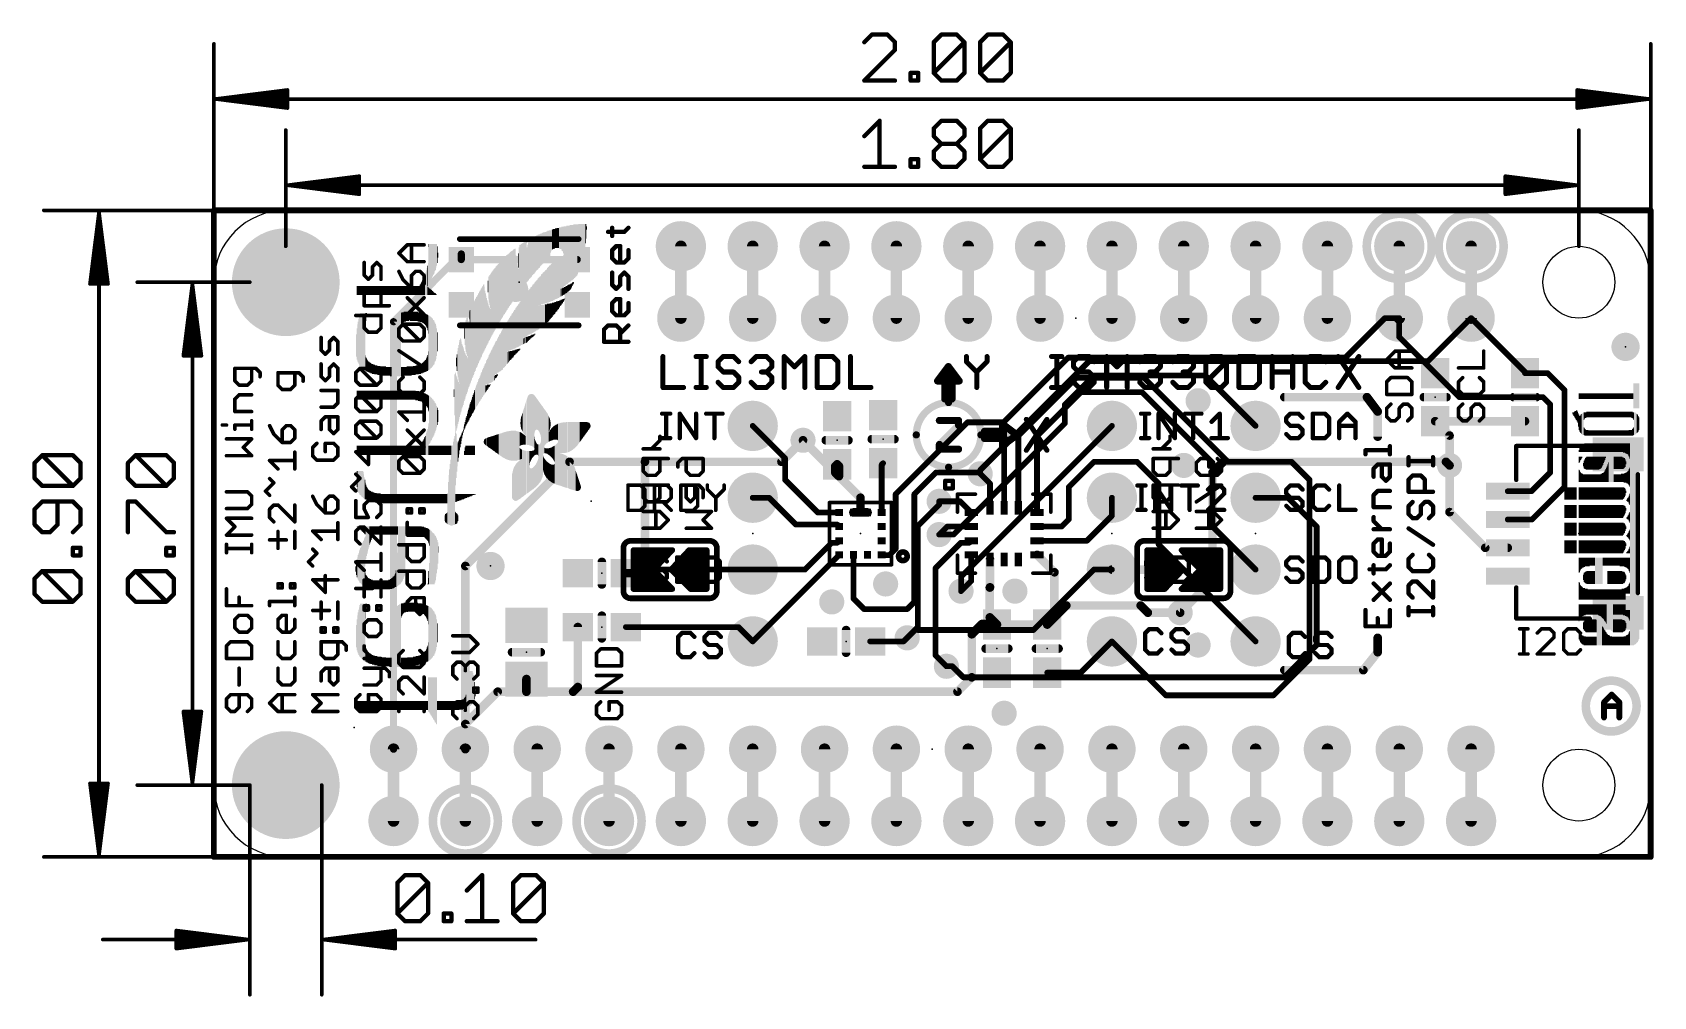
# Model space of a CAD drawing. Extents: x -6.4 to 50.9, y -4.9 to 29.2.
import ezdxf

# ---------------------------------------------------------------- set-up
doc = ezdxf.new("R2010")
doc.units = 0
for name, color, linetype in [('1', 12, 'CONTINUOUS'), ('16', 5, 'CONTINUOUS'), ('17', 110, 'CONTINUOUS'), ('18', 110, 'CONTINUOUS'), ('20', 53, 'CONTINUOUS'), ('21', 40, 'CONTINUOUS'), ('22', 6, 'CONTINUOUS'), ('23', 40, 'CONTINUOUS'), ('24', 6, 'CONTINUOUS'), ('47', 253, 'CONTINUOUS')]:
    doc.layers.add(name, color=color, linetype=linetype)

# ---------------------------------------------------------------- blocks, each defined once
blk = doc.blocks.new('RECT')
blk.add_solid([(-0.5, -0.5), (0.5, -0.5), (-0.5, 0.5), (0.5, 0.5)])
blk = doc.blocks.new('PIE')
at = {"const_width": 0.5}
blk.add_lwpolyline([(0, -0.25, 1), (0, 0.25, 1), (0, -0.25)], format="xyb", dxfattribs=at)
blk = doc.blocks.new('ROUNDP')
at = {"const_width": 0.5}
blk.add_lwpolyline([(0, -0.25, 1), (0, 0.25, 1), (0, -0.25)], format="xyb", dxfattribs=at)
blk = doc.blocks.new('RECT121920X243840R50')
at = {"const_width": 0.1905}
blk.add_lwpolyline([(0.2858, -0.5715), (0.2858, 0.5715, 0.4142), (0.1905, 0.6668), (-0.1905, 0.6668, 0.4142), (-0.2858, 0.5715), (-0.2858, -0.5715, 0.4142), (-0.1905, -0.6668), (0.1905, -0.6668, 0.4142)], format="xyb", close=True, dxfattribs=at)
blk.add_solid([(-0.2159, -0.5969), (0.2159, -0.5969), (-0.2159, 0.5969), (0.2159, 0.5969)])
blk = doc.blocks.new('ROUNDV')
at = {"const_width": 0.5}
blk.add_lwpolyline([(0, -0.25, 1), (0, 0.25, 1), (0, -0.25)], format="xyb", dxfattribs=at)

msp = doc.modelspace()

# ---------------------------------------------------------------- linework, layer by layer
at = {"layer": '1'}
for points, const_width in [([(0, 22.86), (50.8, 22.86)], 0.2032), ([(0, 0), (0, 22.86)], 0.2032), ([(50.8, 22.86), (50.8, 0)], 0.2032), ([(16.51, 21.59), (16.51, 19.05)], 0.4064), ([(19.05, 19.05), (19.05, 21.59)], 0.4064), ([(21.59, 21.59), (21.59, 19.05)], 0.4064), ([(24.13, 19.05), (24.13, 21.59)], 0.4064), ([(26.67, 21.59), (26.67, 19.05)], 0.4064), ([(29.21, 19.05), (29.21, 21.59)], 0.4064), ([(31.75, 21.59), (31.75, 19.05)], 0.4064), ([(34.29, 19.05), (34.29, 21.59)], 0.4064), ([(36.83, 21.59), (36.83, 19.05)], 0.4064), ([(39.37, 21.59), (39.37, 19.05)], 0.4064), ([(41.91, 21.59), (41.91, 19.05)], 0.4064), ([(44.45, 21.59), (44.45, 19.05)], 0.4064), ([(6.35, 18.923), (8.745, 21.318)], 0.254), ([(8.745, 21.318), (8.745, 21.12)], 0.254), ([(8.745, 21.12), (12.845, 21.12)], 0.254), ([(6.35, 3.81), (6.35, 18.923)], 0.254), ([(41.402, 19.05), (40.005, 17.653)], 0.2032), ([(41.402, 19.05), (41.91, 19.05)], 0.2032), ([(41.91, 18.376), (41.91, 19.05)], 0.2032), ([(44.45, 19.05), (46.355, 17.145)], 0.2032), ([(43.18, 17.106), (41.91, 18.376)], 0.2032), ([(27.9146, 15.367), (30.2006, 17.653)], 0.2032), ([(30.2006, 17.653), (40.005, 17.653)], 0.2032), ([(44.03, 16.256), (43.18, 17.106)], 0.2032), ([(46.355, 17.145), (46.355, 17.106)], 0.2032), ([(47.156, 17.106), (46.355, 17.106)], 0.2032), ([(47.752, 16.51), (47.156, 17.106)], 0.2032), ([(30.4935, 16.9418), (28.44, 14.8883)], 0.2032), ([(30.4935, 16.9418), (32.8795, 16.9418)], 0.2032), ([(32.8795, 16.9418), (35.8513, 13.97)], 0.2032), ([(30.6578, 16.4338), (29.1025, 14.8785)], 0.2032), ([(30.6578, 16.4338), (32.8128, 16.4338)], 0.2032), ([(32.8128, 16.4338), (35.306, 13.9406)], 0.2032), ([(46.99, 16.256), (44.03, 16.256)], 0.2032), ([(47.244, 16.002), (46.99, 16.256)], 0.2032), ([(47.244, 13.589), (47.244, 16.002)], 0.2032), ([(47.752, 13.081), (47.752, 16.51)], 0.2032), ([(46.355, 15.406), (43.18, 15.406)], 0.3048), ([(43.18, 15.406), (43.688, 14.898)], 0.3048), ([(20.193, 14.097), (19.05, 15.24)], 0.2032), ([(24.1046, 12.827), (26.6446, 15.367)], 0.2032), ([(26.6446, 15.367), (27.9146, 15.367)], 0.2032), ([(27.9146, 15.367), (27.94, 15.367)], 0.2032), ([(27.94, 12.3425), (27.94, 15.367)], 0.2032), ([(28.44, 12.3425), (28.44, 14.8883)], 0.2032), ([(29.1025, 12.18), (29.1025, 14.8785)], 0.2032), ([(43.688, 14.898), (43.688, 13.843)], 0.3048), ([(21.971, 13.589), (20.828, 14.732)], 0.3048), ([(20.193, 14.097), (20.193, 13.335)], 0.2032), ([(22.0345, 13.882), (21.971, 13.8185)], 0.3048), ([(21.971, 13.8185), (21.971, 13.589)], 0.3048), ([(22.0345, 13.882), (22.098, 13.8185)], 0.3048), ([(22.098, 13.8185), (22.098, 13.462)], 0.3048), ([(23.61, 13.87), (23.6601, 13.9201)], 0.2032), ([(23.61, 12.18), (23.61, 13.87)], 0.2032), ([(30.226, 13.081), (31.115, 13.97)], 0.2032), ([(31.115, 13.97), (32.639, 13.97)], 0.2032), ([(32.639, 13.97), (33.401, 13.208)], 0.2032), ([(35.306, 13.9406), (35.306, 11.684)], 0.2032), ([(35.8513, 13.97), (38.1, 13.97)], 0.2032), ([(38.735, 13.335), (38.1, 13.97)], 0.2032), ([(43.688, 12.192), (43.688, 13.843)], 0.3048), ([(21.348, 12.18), (20.193, 13.335)], 0.2032), ([(22.098, 13.462), (21.971, 13.589)], 0.3048), ([(22.86, 12.7), (22.098, 13.462)], 0.3048), ([(24.765, 12.827), (25.527, 13.589)], 0.2032), ([(27.051, 13.589), (25.527, 13.589)], 0.2032), ([(27.0927, 13.5473), (27.051, 13.589)], 0.2032), ([(27.0927, 13.5473), (27.44, 13.2)], 0.2032), ([(27.44, 12.3425), (27.44, 13.2)], 0.2032), ([(33.401, 13.208), (33.401, 11.049)], 0.2032), ([(38.735, 6.985), (38.735, 13.335)], 0.2032), ([(46.585, 12.93), (47.244, 13.589)], 0.2032), ([(19.6265, 12.7), (19.05, 12.7)], 0.2032), ([(20.5763, 11.7502), (19.6265, 12.7)], 0.2032), ([(22.86, 12.18), (22.86, 12.7)], 0.3048), ([(24.1046, 10.8966), (24.1046, 12.827)], 0.2032), ([(24.765, 9.017), (24.765, 12.827)], 0.2032), ([(26.3845, 12.573), (25.6413, 12.573)], 0.2032), ([(26.7775, 12.18), (26.3845, 12.573)], 0.2032), ([(30.226, 11.938), (30.226, 13.081)], 0.2032), ([(31.75, 12.065), (31.75, 12.7)], 0.2032), ([(45.746, 12.93), (46.585, 12.93)], 0.2032), ([(46.601, 11.93), (47.752, 13.081)], 0.2032), ([(22.11, 12.18), (21.348, 12.18)], 0.2032), ([(22.86, 12.18), (22.61, 12.18)], 0.3048), ([(23.11, 12.18), (22.86, 12.18)], 0.3048), ([(29.968, 11.68), (30.226, 11.938)], 0.2032), ([(31.75, 12.065), (30.865, 11.18)], 0.2032), ([(44.95, 10.93), (43.688, 12.192)], 0.3048), ([(22.0398, 11.7502), (20.5763, 11.7502)], 0.2032), ([(22.11, 11.68), (22.0398, 11.7502)], 0.2032), ([(25.9243, 11.68), (25.6413, 11.397)], 0.2032), ([(26.7775, 11.68), (25.9243, 11.68)], 0.2032), ([(29.1025, 11.68), (29.968, 11.68)], 0.2032), ([(35.306, 11.684), (36.83, 10.16)], 0.2032), ([(45.746, 11.93), (46.601, 11.93)], 0.2032), ([(21.8463, 11.1098), (20.8965, 10.16)], 0.2032), ([(22.0398, 11.1098), (21.8463, 11.1098)], 0.2032), ([(22.11, 11.18), (22.0398, 11.1098)], 0.2032), ([(23.876, 10.668), (24.1046, 10.8966)], 0.2032), ([(26.4138, 11.1098), (25.5167, 10.2127)], 0.2032), ([(26.7073, 11.1098), (26.4138, 11.1098)], 0.2032), ([(26.7775, 11.18), (26.7073, 11.1098)], 0.2032), ([(29.1025, 11.18), (30.865, 11.18)], 0.2032), ([(36.83, 7.62), (33.401, 11.049)], 0.2032), ([(45.746, 10.93), (44.95, 10.93)], 0.3048), ([(22.11, 10.68), (19.05, 7.62)], 0.2032), ([(22.61, 10.68), (22.61, 9.14)], 0.2032), ([(23.61, 10.68), (23.622, 10.668)], 0.2032), ([(23.876, 10.668), (23.622, 10.668)], 0.2032), ([(26.7775, 10.68), (26.7775, 9.7595)], 0.2032), ([(27.44, 10.5175), (27.44, 9.533)], 0.3048), ([(29.1025, 10.68), (29.718, 10.0645)], 0.3048), ([(15.113, 10.033), (14.566, 10.033)], 0.3048), ([(15.113, 10.033), (15.24, 10.16)], 0.3048), ([(15.24, 10.16), (19.05, 10.16)], 0.2032), ([(20.8965, 10.16), (19.05, 10.16)], 0.2032), ([(25.5167, 10.2127), (25.5167, 7.1223)], 0.2032), ([(26.7775, 9.7595), (26.416, 9.398)], 0.2032), ([(29.718, 10.0645), (29.718, 8.47)], 0.3048), ([(22.61, 9.14), (22.987, 8.763)], 0.2032), ([(27.432, 9.525), (27.44, 9.533)], 0.3048), ([(27.432, 8.47), (27.432, 9.525)], 0.3048), ([(22.987, 8.763), (24.511, 8.763)], 0.2032), ([(24.511, 8.763), (24.765, 9.017)], 0.2032), ([(27.6665, 8.2355), (27.432, 8.47)], 0.3048), ([(29.718, 8.47), (29.464, 8.216)], 0.3048), ([(30.138, 8.89), (29.718, 8.47)], 0.3048), ([(32.766, 8.89), (30.138, 8.89)], 0.3048), ([(33.02, 8.636), (32.766, 8.89)], 0.3048), ([(33.02, 8.636), (34.163, 8.636)], 0.3048), ([(12.866, 8.128), (12.866, 6.008)], 0.3048), ([(18.542, 8.128), (14.566, 8.128)], 0.2032), ([(19.05, 7.62), (18.542, 8.128)], 0.2032), ([(26.797, 7.874), (27.1585, 8.2355)], 0.3048), ([(26.797, 6.35), (26.797, 7.874)], 0.3048), ([(27.1585, 8.2355), (27.6665, 8.2355)], 0.3048), ([(27.686, 8.216), (27.6665, 8.2355)], 0.3048), ([(27.686, 8.216), (29.464, 8.216)], 0.3048), ([(23.202, 7.62), (24.384, 7.62)], 0.2032), ([(24.384, 7.62), (24.511, 7.747)], 0.2032), ([(31.75, 7.62), (30.646, 6.516)], 0.2032), ([(33.655, 5.715), (31.75, 7.62)], 0.2032), ([(25.5167, 7.1223), (25.8977, 6.7413)], 0.2032), ([(37.465, 5.715), (38.735, 6.985)], 0.2032), ([(11.049, 6.289), (11.049, 5.842)], 0.3048), ([(26.289, 5.842), (26.797, 6.35)], 0.3048), ([(30.646, 6.516), (29.464, 6.516)], 0.2032), ([(10.033, 5.842), (8.89, 4.699)], 0.3048), ([(11.049, 5.842), (10.033, 5.842)], 0.3048), ([(12.7, 5.842), (11.049, 5.842)], 0.3048), ([(12.866, 6.008), (12.7, 5.842)], 0.3048), ([(12.7, 5.842), (26.289, 5.842)], 0.3048), ([(37.465, 5.715), (33.655, 5.715)], 0.2032), ([(8.89, 4.699), (8.89, 3.81)], 0.3048), ([(6.35, 3.81), (6.35, 1.27)], 0.4064), ([(8.89, 1.27), (8.89, 3.81)], 0.4064), ([(11.43, 1.27), (11.43, 3.81)], 0.4064), ([(13.97, 1.27), (13.97, 3.81)], 0.4064), ([(16.51, 1.27), (16.51, 3.81)], 0.4064), ([(19.05, 1.27), (19.05, 3.81)], 0.4064), ([(21.59, 1.27), (21.59, 3.81)], 0.4064), ([(24.13, 1.27), (24.13, 3.81)], 0.4064), ([(26.67, 3.81), (26.67, 1.27)], 0.4064), ([(29.21, 1.27), (29.21, 3.81)], 0.4064), ([(31.75, 1.27), (31.75, 3.81)], 0.4064), ([(34.29, 3.81), (34.29, 1.27)], 0.4064), ([(36.83, 1.27), (36.83, 3.81)], 0.4064), ([(39.37, 3.81), (39.37, 1.27)], 0.4064), ([(41.91, 1.27), (41.91, 3.81)], 0.4064), ([(44.45, 3.81), (44.45, 1.27)], 0.4064), ([(50.8, 0), (0, 0)], 0.2032)]:
    msp.add_lwpolyline(points, dxfattribs=dict(at, const_width=const_width))
for points, const_width in [([(0, 22.9108, 1), (0, 22.8092)], 0.1016), ([(0.0508, 22.86, 1), (-0.0508, 22.86)], 0.1016), ([(50.8508, 22.86, 1), (50.7492, 22.86)], 0.1016), ([(50.8, 22.8092, 1), (50.8, 22.9108)], 0.1016), ([(16.6116, 21.59, 1), (16.4084, 21.59)], 0.2032), ([(19.1516, 21.59, 1), (18.9484, 21.59)], 0.2032), ([(21.6916, 21.59, 1), (21.4884, 21.59)], 0.2032), ([(24.2316, 21.59, 1), (24.0284, 21.59)], 0.2032), ([(26.7716, 21.59, 1), (26.5684, 21.59)], 0.2032), ([(29.3116, 21.59, 1), (29.1084, 21.59)], 0.2032), ([(31.8516, 21.59, 1), (31.6484, 21.59)], 0.2032), ([(34.3916, 21.59, 1), (34.1884, 21.59)], 0.2032), ([(36.9316, 21.59, 1), (36.7284, 21.59)], 0.2032), ([(39.4716, 21.59, 1), (39.2684, 21.59)], 0.2032), ([(42.0116, 21.59, 1), (41.8084, 21.59)], 0.2032), ([(44.5516, 21.59, 1), (44.3484, 21.59)], 0.2032), ([(8.8085, 21.318, 1), (8.6815, 21.318)], 0.127), ([(8.745, 21.1835, 1), (8.745, 21.0565)], 0.127), ([(8.7899, 21.2731, 1), (8.7001, 21.3629)], 0.127), ([(12.845, 21.0565, 1), (12.845, 21.1835)], 0.127), ([(8.6815, 21.12, 1), (8.8085, 21.12)], 0.127), ([(6.4135, 18.923, 1), (6.2865, 18.923)], 0.127), ([(6.3051, 18.9679, 1), (6.3949, 18.8781)], 0.127), ([(16.4084, 19.05, 1), (16.6116, 19.05)], 0.2032), ([(18.9484, 19.05, 1), (19.1516, 19.05)], 0.2032), ([(21.4884, 19.05, 1), (21.6916, 19.05)], 0.2032), ([(24.0284, 19.05, 1), (24.2316, 19.05)], 0.2032), ([(26.5684, 19.05, 1), (26.7716, 19.05)], 0.2032), ([(29.1084, 19.05, 1), (29.3116, 19.05)], 0.2032), ([(31.6484, 19.05, 1), (31.8516, 19.05)], 0.2032), ([(34.1884, 19.05, 1), (34.3916, 19.05)], 0.2032), ([(36.7284, 19.05, 1), (36.9316, 19.05)], 0.2032), ([(39.2684, 19.05, 1), (39.4716, 19.05)], 0.2032), ([(41.402, 19.1008, 1), (41.402, 18.9992)], 0.1016), ([(41.4379, 19.0141, 1), (41.3661, 19.0859)], 0.1016), ([(41.8084, 19.05, 1), (42.0116, 19.05)], 0.2032), ([(41.9608, 19.05, 1), (41.8592, 19.05)], 0.1016), ([(41.91, 18.9992, 1), (41.91, 19.1008)], 0.1016), ([(44.3484, 19.05, 1), (44.5516, 19.05)], 0.2032), ([(44.4859, 19.0859, 1), (44.4141, 19.0141)], 0.1016), ([(41.9459, 18.4119, 1), (41.8741, 18.3401)], 0.1016), ([(41.8592, 18.376, 1), (41.9608, 18.376)], 0.1016), ([(30.2006, 17.7038, 1), (30.2006, 17.6022)], 0.1016), ([(30.2365, 17.6171, 1), (30.1647, 17.6889)], 0.1016), ([(39.9691, 17.6889, 1), (40.0409, 17.6171)], 0.1016), ([(40.005, 17.6022, 1), (40.005, 17.7038)], 0.1016), ([(43.2159, 17.1419, 1), (43.1441, 17.0701)], 0.1016), ([(46.4058, 17.145, 1), (46.3042, 17.145)], 0.1016), ([(46.355, 17.1568, 1), (46.355, 17.0552)], 0.1016), ([(46.3191, 17.1091, 1), (46.3909, 17.1809)], 0.1016), ([(47.1919, 17.1419, 1), (47.1201, 17.0701)], 0.1016), ([(47.156, 17.0552, 1), (47.156, 17.1568)], 0.1016), ([(30.4935, 16.9926, 1), (30.4935, 16.891)], 0.1016), ([(30.5294, 16.9059, 1), (30.4576, 16.9777)], 0.1016), ([(32.9154, 16.9777, 1), (32.8436, 16.9059)], 0.1016), ([(32.8795, 16.891, 1), (32.8795, 16.9926)], 0.1016), ([(43.1441, 17.0701, 1), (43.2159, 17.1419)], 0.1016), ([(46.3042, 17.106, 1), (46.4058, 17.106)], 0.1016), ([(30.6578, 16.4846, 1), (30.6578, 16.383)], 0.1016), ([(30.6937, 16.3979, 1), (30.6219, 16.4697)], 0.1016), ([(32.8487, 16.4697, 1), (32.7768, 16.3979)], 0.1016), ([(32.8128, 16.383, 1), (32.8128, 16.4846)], 0.1016), ([(44.03, 16.3068, 1), (44.03, 16.2052)], 0.1016), ([(43.9941, 16.2201, 1), (44.0659, 16.2919)], 0.1016), ([(47.0259, 16.2919, 1), (46.9541, 16.2201)], 0.1016), ([(46.99, 16.2052, 1), (46.99, 16.3068)], 0.1016), ([(47.2948, 16.002, 1), (47.1932, 16.002)], 0.1016), ([(47.2081, 15.9661, 1), (47.2799, 16.0379)], 0.1016), ([(47.8028, 16.51, 1), (47.7012, 16.51)], 0.1016), ([(47.7161, 16.4741, 1), (47.7879, 16.5459)], 0.1016), ([(43.18, 15.4822, 1), (43.18, 15.3298)], 0.1524), ([(43.2339, 15.4599, 1), (43.1261, 15.3521)], 0.1524), ([(46.355, 15.3298, 1), (46.355, 15.4822)], 0.1524), ([(19.0859, 15.2759, 1), (19.0141, 15.2041)], 0.1016), ([(26.6446, 15.4178, 1), (26.6446, 15.3162)], 0.1016), ([(26.6805, 15.3311, 1), (26.6087, 15.4029)], 0.1016), ([(27.9146, 15.4178, 1), (27.9146, 15.3162)], 0.1016), ([(27.8787, 15.4029, 1), (27.9505, 15.3311)], 0.1016), ([(27.9908, 15.367, 1), (27.8892, 15.367)], 0.1016), ([(27.9146, 15.3162, 1), (27.9146, 15.4178)], 0.1016), ([(27.94, 15.3162, 1), (27.94, 15.4178)], 0.1016), ([(28.4908, 14.8883, 1), (28.3892, 14.8883)], 0.1016), ([(28.4041, 14.9242, 1), (28.4759, 14.8524)], 0.1016), ([(29.1533, 14.8785, 1), (29.0517, 14.8785)], 0.1016), ([(29.0666, 14.9144, 1), (29.1384, 14.8426)], 0.1016), ([(43.7642, 14.898, 1), (43.6118, 14.898)], 0.1524), ([(43.6341, 14.8441, 1), (43.7419, 14.9519)], 0.1524), ([(20.8819, 14.7859, 1), (20.7741, 14.6781)], 0.1524), ([(20.2438, 14.097, 1), (20.1422, 14.097)], 0.1016), ([(20.1571, 14.0611, 1), (20.2289, 14.1329)], 0.1016), ([(22.0472, 13.8185, 1), (21.8948, 13.8185)], 0.1524), ([(21.9171, 13.8724, 1), (22.0249, 13.7646)], 0.1524), ([(22.0884, 13.9359, 1), (21.9806, 13.8281)], 0.1524), ([(22.0884, 13.8281, 1), (21.9806, 13.9359)], 0.1524), ([(22.1742, 13.8185, 1), (22.0218, 13.8185)], 0.1524), ([(22.0441, 13.7646, 1), (22.1519, 13.8724)], 0.1524), ([(23.6608, 13.87, 1), (23.5592, 13.87)], 0.1016), ([(23.5741, 13.9059, 1), (23.6459, 13.8341)], 0.1016), ([(23.696, 13.8842, 1), (23.6242, 13.956)], 0.1016), ([(31.115, 14.0208, 1), (31.115, 13.9192)], 0.1016), ([(31.1509, 13.9341, 1), (31.0791, 14.0059)], 0.1016), ([(32.6749, 14.0059, 1), (32.6031, 13.9341)], 0.1016), ([(32.639, 13.9192, 1), (32.639, 14.0208)], 0.1016), ([(35.3568, 13.9406, 1), (35.2552, 13.9406)], 0.1016), ([(35.2701, 13.9046, 1), (35.3419, 13.9765)], 0.1016), ([(35.8513, 14.0208, 1), (35.8513, 13.9192)], 0.1016), ([(35.8154, 13.9341, 1), (35.8872, 14.0059)], 0.1016), ([(38.1359, 14.0059, 1), (38.0641, 13.9341)], 0.1016), ([(38.1, 13.9192, 1), (38.1, 14.0208)], 0.1016), ([(43.7642, 13.843, 1), (43.6118, 13.843)], 0.1524), ([(43.6118, 13.843, 1), (43.7642, 13.843)], 0.1524), ([(20.2289, 13.3709, 1), (20.1571, 13.2991)], 0.1016), ([(20.1422, 13.335, 1), (20.2438, 13.335)], 0.1016), ([(22.0249, 13.6429, 1), (21.9171, 13.5351)], 0.1524), ([(21.8948, 13.589, 1), (22.0472, 13.589)], 0.1524), ([(21.9171, 13.5351, 1), (22.0249, 13.6429)], 0.1524), ([(22.1519, 13.5159, 1), (22.0441, 13.4081)], 0.1524), ([(22.0218, 13.462, 1), (22.1742, 13.462)], 0.1524), ([(22.0441, 13.4081, 1), (22.1519, 13.5159)], 0.1524), ([(25.527, 13.6398, 1), (25.527, 13.5382)], 0.1016), ([(25.5629, 13.5531, 1), (25.4911, 13.6249)], 0.1016), ([(27.0869, 13.6249, 1), (27.0151, 13.5531)], 0.1016), ([(27.1286, 13.5833, 1), (27.0567, 13.5114)], 0.1016), ([(27.051, 13.5382, 1), (27.051, 13.6398)], 0.1016), ([(27.0567, 13.5114, 1), (27.1286, 13.5833)], 0.1016), ([(27.4908, 13.2, 1), (27.3892, 13.2)], 0.1016), ([(27.4041, 13.1641, 1), (27.4759, 13.2359)], 0.1016), ([(33.4518, 13.208, 1), (33.3502, 13.208)], 0.1016), ([(33.3651, 13.1721, 1), (33.4369, 13.2439)], 0.1016), ([(38.7858, 13.335, 1), (38.6842, 13.335)], 0.1016), ([(38.6991, 13.2991, 1), (38.7709, 13.3709)], 0.1016), ([(47.1932, 13.589, 1), (47.2948, 13.589)], 0.1016), ([(47.2799, 13.5531, 1), (47.2081, 13.6249)], 0.1016), ([(19.05, 12.7508, 1), (19.05, 12.6492)], 0.1016), ([(19.6624, 12.7359, 1), (19.5905, 12.6641)], 0.1016), ([(19.6265, 12.6492, 1), (19.6265, 12.7508)], 0.1016), ([(22.9362, 12.7, 1), (22.7838, 12.7)], 0.1524), ([(22.8061, 12.6461, 1), (22.9139, 12.7539)], 0.1524), ([(24.1554, 12.827, 1), (24.0538, 12.827)], 0.1016), ([(24.0687, 12.8629, 1), (24.1405, 12.7911)], 0.1016), ([(24.8158, 12.827, 1), (24.7142, 12.827)], 0.1016), ([(24.7291, 12.8629, 1), (24.8009, 12.7911)], 0.1016), ([(25.6413, 12.6238, 1), (25.6413, 12.5222)], 0.1016), ([(26.4204, 12.6089, 1), (26.3486, 12.5371)], 0.1016), ([(26.3845, 12.5222, 1), (26.3845, 12.6238)], 0.1016), ([(30.2768, 13.081, 1), (30.1752, 13.081)], 0.1016), ([(30.1901, 13.1169, 1), (30.2619, 13.0451)], 0.1016), ([(31.8008, 12.7, 1), (31.6992, 12.7)], 0.1016), ([(45.746, 12.9808, 1), (45.746, 12.8792)], 0.1016), ([(46.5491, 12.9659, 1), (46.6209, 12.8941)], 0.1016), ([(46.585, 12.8792, 1), (46.585, 12.9808)], 0.1016), ([(47.7012, 13.081, 1), (47.8028, 13.081)], 0.1016), ([(47.7879, 13.0451, 1), (47.7161, 13.1169)], 0.1016), ([(21.348, 12.2308, 1), (21.348, 12.1292)], 0.1016), ([(21.3121, 12.1441, 1), (21.3839, 12.2159)], 0.1016), ([(22.11, 12.1292, 1), (22.11, 12.2308)], 0.1016), ([(22.61, 12.2562, 1), (22.61, 12.1038)], 0.1524), ([(22.86, 12.2562, 1), (22.86, 12.1038)], 0.1524), ([(22.7838, 12.18, 1), (22.9362, 12.18)], 0.1524), ([(22.86, 12.1038, 1), (22.86, 12.2562)], 0.1524), ([(23.11, 12.1038, 1), (23.11, 12.2562)], 0.1524), ([(23.5592, 12.18, 1), (23.6608, 12.18)], 0.1016), ([(26.7416, 12.1441, 1), (26.8134, 12.2159)], 0.1016), ([(27.3892, 12.3425, 1), (27.4908, 12.3425)], 0.1016), ([(27.8892, 12.3425, 1), (27.9908, 12.3425)], 0.1016), ([(28.3892, 12.3425, 1), (28.4908, 12.3425)], 0.1016), ([(29.0517, 12.18, 1), (29.1533, 12.18)], 0.1016), ([(30.2619, 11.9021, 1), (30.1901, 11.9739)], 0.1016), ([(31.6992, 12.065, 1), (31.8008, 12.065)], 0.1016), ([(31.7859, 12.0291, 1), (31.7141, 12.1009)], 0.1016), ([(43.7419, 12.2459, 1), (43.6341, 12.1381)], 0.1524), ([(43.6118, 12.192, 1), (43.7642, 12.192)], 0.1524), ([(20.5763, 11.801, 1), (20.5763, 11.6994)], 0.1016), ([(20.5403, 11.7143, 1), (20.6122, 11.7861)], 0.1016), ([(22.0757, 11.7861, 1), (22.0039, 11.7143)], 0.1016), ([(22.0398, 11.6994, 1), (22.0398, 11.801)], 0.1016), ([(22.0741, 11.6441, 1), (22.1459, 11.7159)], 0.1016), ([(25.6054, 11.4329, 1), (25.6772, 11.3611)], 0.1016), ([(25.9243, 11.7308, 1), (25.9243, 11.6292)], 0.1016), ([(25.9602, 11.6441, 1), (25.8884, 11.7159)], 0.1016), ([(26.7775, 11.6292, 1), (26.7775, 11.7308)], 0.1016), ([(29.1025, 11.7308, 1), (29.1025, 11.6292)], 0.1016), ([(29.9321, 11.7159, 1), (30.0039, 11.6441)], 0.1016), ([(29.968, 11.6292, 1), (29.968, 11.7308)], 0.1016), ([(30.1752, 11.938, 1), (30.2768, 11.938)], 0.1016), ([(35.3419, 11.7199, 1), (35.2701, 11.6481)], 0.1016), ([(35.2552, 11.684, 1), (35.3568, 11.684)], 0.1016), ([(45.746, 11.9808, 1), (45.746, 11.8792)], 0.1016), ([(46.5651, 11.9659, 1), (46.6369, 11.8941)], 0.1016), ([(46.601, 11.8792, 1), (46.601, 11.9808)], 0.1016), ([(21.8463, 11.1606, 1), (21.8463, 11.059)], 0.1016), ([(21.8822, 11.0739, 1), (21.8103, 11.1457)], 0.1016), ([(22.0039, 11.1457, 1), (22.0757, 11.0739)], 0.1016), ([(22.0398, 11.059, 1), (22.0398, 11.1606)], 0.1016), ([(22.1459, 11.1441, 1), (22.0741, 11.2159)], 0.1016), ([(24.0538, 10.8966, 1), (24.1554, 10.8966)], 0.1016), ([(24.1405, 10.8607, 1), (24.0687, 10.9325)], 0.1016), ([(26.4138, 11.1606, 1), (26.4138, 11.059)], 0.1016), ([(26.4497, 11.0739, 1), (26.3778, 11.1457)], 0.1016), ([(26.6714, 11.1457, 1), (26.7432, 11.0739)], 0.1016), ([(26.7073, 11.059, 1), (26.7073, 11.1606)], 0.1016), ([(26.8134, 11.1441, 1), (26.7416, 11.2159)], 0.1016), ([(29.1025, 11.2308, 1), (29.1025, 11.1292)], 0.1016), ([(30.8291, 11.2159, 1), (30.9009, 11.1441)], 0.1016), ([(30.865, 11.1292, 1), (30.865, 11.2308)], 0.1016), ([(33.4369, 11.0849, 1), (33.3651, 11.0131)], 0.1016), ([(33.3502, 11.049, 1), (33.4518, 11.049)], 0.1016), ([(44.95, 11.0062, 1), (44.95, 10.8538)], 0.1524), ([(44.8961, 10.8761, 1), (45.0039, 10.9839)], 0.1524), ([(45.746, 10.8538, 1), (45.746, 11.0062)], 0.1524), ([(22.1459, 10.6441, 1), (22.0741, 10.7159)], 0.1016), ([(22.6608, 10.68, 1), (22.5592, 10.68)], 0.1016), ([(23.6459, 10.7159, 1), (23.5741, 10.6441)], 0.1016), ([(23.622, 10.7188, 1), (23.622, 10.6172)], 0.1016), ([(23.5861, 10.6321, 1), (23.6579, 10.7039)], 0.1016), ([(23.8401, 10.7039, 1), (23.9119, 10.6321)], 0.1016), ([(23.876, 10.6172, 1), (23.876, 10.7188)], 0.1016), ([(26.8283, 10.68, 1), (26.7267, 10.68)], 0.1016), ([(27.5162, 10.5175, 1), (27.3638, 10.5175)], 0.1524), ([(29.1564, 10.7339, 1), (29.0486, 10.6261)], 0.1524), ([(14.566, 10.1092, 1), (14.566, 9.9568)], 0.1524), ([(15.0591, 10.0869, 1), (15.1669, 9.9791)], 0.1524), ([(15.113, 9.9568, 1), (15.113, 10.1092)], 0.1524), ([(15.2939, 10.1061, 1), (15.1861, 10.2139)], 0.1524), ([(15.24, 10.2108, 1), (15.24, 10.1092)], 0.1016), ([(19.05, 10.2108, 1), (19.05, 10.1092)], 0.1016), ([(19.05, 10.1092, 1), (19.05, 10.2108)], 0.1016), ([(20.8605, 10.1959, 1), (20.9324, 10.1241)], 0.1016), ([(20.8965, 10.1092, 1), (20.8965, 10.2108)], 0.1016), ([(25.5675, 10.2127, 1), (25.4659, 10.2127)], 0.1016), ([(25.4808, 10.2487, 1), (25.5526, 10.1768)], 0.1016), ([(26.7267, 9.7595, 1), (26.8283, 9.7595)], 0.1016), ([(26.8134, 9.7236, 1), (26.7416, 9.7954)], 0.1016), ([(29.7942, 10.0645, 1), (29.6418, 10.0645)], 0.1524), ([(29.6641, 10.0106, 1), (29.7719, 10.1184)], 0.1524), ([(36.7941, 10.1241, 1), (36.8659, 10.1959)], 0.1016), ([(22.6459, 9.1759, 1), (22.5741, 9.1041)], 0.1016), ([(22.5592, 9.14, 1), (22.6608, 9.14)], 0.1016), ([(26.3801, 9.4339, 1), (26.4519, 9.3621)], 0.1016), ([(27.5082, 9.525, 1), (27.3558, 9.525)], 0.1524), ([(27.3781, 9.5789, 1), (27.4859, 9.4711)], 0.1524), ([(27.3638, 9.533, 1), (27.5162, 9.533)], 0.1524), ([(27.4939, 9.4791, 1), (27.3861, 9.5869)], 0.1524), ([(22.987, 8.8138, 1), (22.987, 8.7122)], 0.1016), ([(22.9511, 8.7271, 1), (23.0229, 8.7989)], 0.1016), ([(24.4751, 8.7989, 1), (24.5469, 8.7271)], 0.1016), ([(24.511, 8.7122, 1), (24.511, 8.8138)], 0.1016), ([(24.7142, 9.017, 1), (24.8158, 9.017)], 0.1016), ([(24.8009, 8.9811, 1), (24.7291, 9.0529)], 0.1016), ([(27.4859, 8.5239, 1), (27.3781, 8.4161)], 0.1524), ([(29.6641, 8.5239, 1), (29.7719, 8.4161)], 0.1524), ([(29.7719, 8.4161, 1), (29.6641, 8.5239)], 0.1524), ([(30.138, 8.9662, 1), (30.138, 8.8138)], 0.1524), ([(30.1919, 8.8361, 1), (30.0841, 8.9439)], 0.1524), ([(32.8199, 8.9439, 1), (32.7121, 8.8361)], 0.1524), ([(32.766, 8.8138, 1), (32.766, 8.9662)], 0.1524), ([(33.02, 8.7122, 1), (33.02, 8.5598)], 0.1524), ([(32.9661, 8.5821, 1), (33.0739, 8.6899)], 0.1524), ([(34.163, 8.5598, 1), (34.163, 8.7122)], 0.1524), ([(12.9422, 8.128, 1), (12.7898, 8.128)], 0.1524), ([(14.566, 8.1788, 1), (14.566, 8.0772)], 0.1016), ([(18.5779, 8.1639, 1), (18.5061, 8.0921)], 0.1016), ([(18.542, 8.0772, 1), (18.542, 8.1788)], 0.1016), ([(26.8732, 7.874, 1), (26.7208, 7.874)], 0.1524), ([(27.1585, 8.3117, 1), (27.1585, 8.1593)], 0.1524), ([(27.2124, 8.1816, 1), (27.1046, 8.2894)], 0.1524), ([(27.3558, 8.47, 1), (27.5082, 8.47)], 0.1524), ([(27.7204, 8.2894, 1), (27.6126, 8.1816)], 0.1524), ([(27.686, 8.2922, 1), (27.686, 8.1398)], 0.1524), ([(27.6126, 8.1816, 1), (27.7204, 8.2894)], 0.1524), ([(27.6321, 8.1621, 1), (27.7399, 8.2699)], 0.1524), ([(27.6665, 8.1593, 1), (27.6665, 8.3117)], 0.1524), ([(29.4101, 8.2699, 1), (29.5179, 8.1621)], 0.1524), ([(29.464, 8.1398, 1), (29.464, 8.2922)], 0.1524), ([(29.6418, 8.47, 1), (29.7942, 8.47)], 0.1524), ([(19.0141, 7.6559, 1), (19.0859, 7.5841)], 0.1016), ([(19.0141, 7.5841, 1), (19.0859, 7.6559)], 0.1016), ([(23.202, 7.6708, 1), (23.202, 7.5692)], 0.1016), ([(24.3481, 7.6559, 1), (24.4199, 7.5841)], 0.1016), ([(24.384, 7.5692, 1), (24.384, 7.6708)], 0.1016), ([(24.5469, 7.7111, 1), (24.4751, 7.7829)], 0.1016), ([(26.7431, 7.9279, 1), (26.8509, 7.8201)], 0.1524), ([(31.7859, 7.6559, 1), (31.7141, 7.5841)], 0.1016), ([(31.7859, 7.5841, 1), (31.7141, 7.6559)], 0.1016), ([(36.7941, 7.5841, 1), (36.8659, 7.6559)], 0.1016), ([(25.5526, 7.1582, 1), (25.4808, 7.0864)], 0.1016), ([(25.4659, 7.1223, 1), (25.5675, 7.1223)], 0.1016), ([(38.6842, 6.985, 1), (38.7858, 6.985)], 0.1016), ([(38.7709, 6.9491, 1), (38.6991, 7.0209)], 0.1016), ([(11.1252, 6.289, 1), (10.9728, 6.289)], 0.1524), ([(25.8618, 6.7054, 1), (25.9336, 6.7772)], 0.1016), ([(26.7208, 6.35, 1), (26.8732, 6.35)], 0.1524), ([(26.8509, 6.2961, 1), (26.7431, 6.4039)], 0.1524), ([(29.464, 6.5668, 1), (29.464, 6.4652)], 0.1016), ([(30.6101, 6.5519, 1), (30.6819, 6.4801)], 0.1016), ([(30.646, 6.4652, 1), (30.646, 6.5668)], 0.1016), ([(10.033, 5.9182, 1), (10.033, 5.7658)], 0.1524), ([(10.0869, 5.7881, 1), (9.9791, 5.8959)], 0.1524), ([(11.049, 5.9182, 1), (11.049, 5.7658)], 0.1524), ([(10.9728, 5.842, 1), (11.1252, 5.842)], 0.1524), ([(11.049, 5.7658, 1), (11.049, 5.9182)], 0.1524), ([(12.7, 5.9182, 1), (12.7, 5.7658)], 0.1524), ([(12.6461, 5.8959, 1), (12.7539, 5.7881)], 0.1524), ([(12.7, 5.7658, 1), (12.7, 5.9182)], 0.1524), ([(12.7898, 6.008, 1), (12.9422, 6.008)], 0.1524), ([(12.9199, 5.9541, 1), (12.8121, 6.0619)], 0.1524), ([(26.2351, 5.8959, 1), (26.3429, 5.7881)], 0.1524), ([(26.289, 5.7658, 1), (26.289, 5.9182)], 0.1524), ([(33.655, 5.7658, 1), (33.655, 5.6642)], 0.1016), ([(33.6191, 5.6791, 1), (33.6909, 5.7509)], 0.1016), ([(37.4291, 5.7509, 1), (37.5009, 5.6791)], 0.1016), ([(37.465, 5.6642, 1), (37.465, 5.7658)], 0.1016), ([(8.9662, 4.699, 1), (8.8138, 4.699)], 0.1524), ([(8.8361, 4.7529, 1), (8.9439, 4.6451)], 0.1524), ([(6.4516, 3.81, 1), (6.2484, 3.81)], 0.2032), ([(8.9916, 3.81, 1), (8.7884, 3.81)], 0.2032), ([(11.5316, 3.81, 1), (11.3284, 3.81)], 0.2032), ([(14.0716, 3.81, 1), (13.8684, 3.81)], 0.2032), ([(16.6116, 3.81, 1), (16.4084, 3.81)], 0.2032), ([(19.1516, 3.81, 1), (18.9484, 3.81)], 0.2032), ([(21.6916, 3.81, 1), (21.4884, 3.81)], 0.2032), ([(24.2316, 3.81, 1), (24.0284, 3.81)], 0.2032), ([(26.7716, 3.81, 1), (26.5684, 3.81)], 0.2032), ([(29.3116, 3.81, 1), (29.1084, 3.81)], 0.2032), ([(31.8516, 3.81, 1), (31.6484, 3.81)], 0.2032), ([(34.3916, 3.81, 1), (34.1884, 3.81)], 0.2032), ([(36.9316, 3.81, 1), (36.7284, 3.81)], 0.2032), ([(39.4716, 3.81, 1), (39.2684, 3.81)], 0.2032), ([(42.0116, 3.81, 1), (41.8084, 3.81)], 0.2032), ([(44.5516, 3.81, 1), (44.3484, 3.81)], 0.2032), ([(6.2865, 3.81, 1), (6.4135, 3.81)], 0.127), ([(8.8138, 3.81, 1), (8.9662, 3.81)], 0.1524), ([(6.2484, 1.27, 1), (6.4516, 1.27)], 0.2032), ([(8.7884, 1.27, 1), (8.9916, 1.27)], 0.2032), ([(11.3284, 1.27, 1), (11.5316, 1.27)], 0.2032), ([(13.8684, 1.27, 1), (14.0716, 1.27)], 0.2032), ([(16.4084, 1.27, 1), (16.6116, 1.27)], 0.2032), ([(18.9484, 1.27, 1), (19.1516, 1.27)], 0.2032), ([(21.4884, 1.27, 1), (21.6916, 1.27)], 0.2032), ([(24.0284, 1.27, 1), (24.2316, 1.27)], 0.2032), ([(26.5684, 1.27, 1), (26.7716, 1.27)], 0.2032), ([(29.1084, 1.27, 1), (29.3116, 1.27)], 0.2032), ([(31.6484, 1.27, 1), (31.8516, 1.27)], 0.2032), ([(34.1884, 1.27, 1), (34.3916, 1.27)], 0.2032), ([(36.7284, 1.27, 1), (36.9316, 1.27)], 0.2032), ([(39.2684, 1.27, 1), (39.4716, 1.27)], 0.2032), ([(41.8084, 1.27, 1), (42.0116, 1.27)], 0.2032), ([(44.3484, 1.27, 1), (44.5516, 1.27)], 0.2032), ([(0, 0.0508, 1), (0, -0.0508)], 0.1016), ([(-0.0508, 0, 1), (0.0508, 0)], 0.1016), ([(50.7492, 0, 1), (50.8508, 0)], 0.1016), ([(50.8, -0.0508, 1), (50.8, 0.0508)], 0.1016)]:
    msp.add_lwpolyline(points, format="xyb", dxfattribs=dict(at, const_width=const_width))
at = {"layer": '16'}
for points, const_width in [([(0, 22.86), (50.8, 22.86)], 0.2032), ([(0, 0), (0, 22.86)], 0.2032), ([(50.8, 22.86), (50.8, 0)], 0.2032), ([(42.926, 17.526), (44.45, 19.05)], 0.2032), ([(30.9443, 17.526), (27.0927, 13.6743)], 0.2032), ([(30.9443, 17.526), (42.926, 17.526)], 0.2032), ([(31.115, 17.018), (30.0863, 15.9893)], 0.2032), ([(31.115, 17.018), (35.052, 17.018)], 0.2032), ([(35.052, 17.018), (36.83, 15.24)], 0.2032), ([(30.0863, 15.9893), (30.0863, 15.334)], 0.2032), ([(30.0863, 15.334), (26.1493, 11.397)], 0.2032), ([(26.416, 9.906), (31.75, 15.24)], 0.2032), ([(20.828, 14.732), (20.066, 13.97)], 0.3048), ([(12.573, 13.97), (8.89, 10.287)], 0.3048), ([(15.24, 13.97), (12.573, 13.97)], 0.3048), ([(20.066, 13.97), (15.24, 13.97)], 0.3048), ([(15.24, 13.97), (15.24, 10.287)], 0.3048), ([(27.0927, 13.5473), (27.0927, 13.6743)], 0.2032), ([(35.306, 13.589), (35.687, 13.97)], 0.3048), ([(43.561, 13.97), (35.687, 13.97)], 0.3048), ([(43.561, 13.97), (43.688, 13.843)], 0.3048), ([(35.306, 10.16), (35.306, 13.589)], 0.3048), ([(25.6413, 12.573), (25.6413, 12.4567)], 0.2032), ([(37.973, 12.7), (36.83, 12.7)], 0.2032), ([(38.989, 11.684), (37.973, 12.7)], 0.2032), ([(25.6413, 12.4567), (24.892, 11.7074)], 0.2032), ([(24.892, 11.7074), (24.892, 8.128)], 0.2032), ([(25.6413, 11.397), (26.1493, 11.397)], 0.2032), ([(38.989, 7.493), (38.989, 11.684)], 0.2032), ([(14.836, 9.4734), (14.836, 10.8466)], 0.2032), ([(14.836, 10.8466), (16.206, 10.8466)], 0.2032), ([(16.206, 10.8466), (15.5448, 10.16)], 0.2032), ([(16.8005, 10.8466), (16.1639, 10.16)], 0.2032), ([(17.422, 10.8466), (16.8005, 10.8466)], 0.2032), ([(17.422, 9.4734), (17.422, 10.8466)], 0.2032), ([(33.5685, 10.8466), (32.997, 10.8466)], 0.2032), ([(32.997, 10.8466), (32.997, 9.4734)], 0.2032), ([(34.2551, 10.16), (33.5685, 10.8466)], 0.2032), ([(34.8742, 10.16), (34.213, 10.8466)], 0.2032), ([(34.213, 10.8466), (35.583, 10.8466)], 0.2032), ([(35.583, 10.8466), (35.583, 9.4734)], 0.2032), ([(8.89, 10.287), (8.89, 3.81)], 0.3048), ([(14.836, 10.7696), (16.1319, 10.7696)], 0.2032), ([(14.836, 10.5664), (15.9362, 10.5664)], 0.2032), ([(14.836, 10.3632), (15.7405, 10.3632)], 0.2032), ([(15.24, 10.287), (15.113, 10.16)], 0.3048), ([(16.3523, 10.3632), (17.422, 10.3632)], 0.2032), ([(16.5407, 10.5664), (17.422, 10.5664)], 0.2032), ([(16.7291, 10.7696), (17.422, 10.7696)], 0.2032), ([(32.997, 10.7696), (33.6455, 10.7696)], 0.2032), ([(32.997, 10.5664), (33.8487, 10.5664)], 0.2032), ([(32.997, 10.3632), (34.0519, 10.3632)], 0.2032), ([(34.2872, 10.7696), (35.583, 10.7696)], 0.2032), ([(34.4828, 10.5664), (35.583, 10.5664)], 0.2032), ([(34.6785, 10.3632), (35.583, 10.3632)], 0.2032), ([(14.836, 10.16), (15.5448, 10.16)], 0.2032), ([(14.836, 9.9568), (15.7405, 9.9568)], 0.2032), ([(14.836, 9.7536), (15.9362, 9.7536)], 0.2032), ([(15.5448, 10.16), (16.206, 9.4734)], 0.2032), ([(16.1639, 10.16), (16.8505, 9.4734)], 0.2032), ([(16.1639, 10.16), (17.422, 10.16)], 0.2032), ([(16.3671, 9.9568), (17.422, 9.9568)], 0.2032), ([(16.5703, 9.7536), (17.422, 9.7536)], 0.2032), ([(17.145, 10.16), (19.05, 10.16)], 0.2032), ([(26.416, 9.398), (26.416, 9.906)], 0.2032), ([(28.9778, 8.0228), (31.115, 10.16)], 0.2032), ([(31.115, 10.16), (31.75, 10.16)], 0.2032), ([(33.274, 10.16), (31.75, 10.16)], 0.3048), ([(32.997, 10.16), (34.2551, 10.16)], 0.2032), ([(32.997, 9.9568), (34.0667, 9.9568)], 0.2032), ([(32.997, 9.7536), (33.8783, 9.7536)], 0.2032), ([(33.6185, 9.4734), (34.2551, 10.16)], 0.2032), ([(35.306, 9.779), (34.163, 8.636)], 0.3048), ([(34.213, 9.4734), (34.8742, 10.16)], 0.2032), ([(34.4828, 9.7536), (35.583, 9.7536)], 0.2032), ([(34.6785, 9.9568), (35.583, 9.9568)], 0.2032), ([(34.8742, 10.16), (35.583, 10.16)], 0.2032), ([(35.306, 9.779), (35.306, 10.16)], 0.3048), ([(14.836, 9.5504), (16.1318, 9.5504)], 0.2032), ([(16.206, 9.4734), (14.836, 9.4734)], 0.2032), ([(16.7735, 9.5504), (17.422, 9.5504)], 0.2032), ([(16.8505, 9.4734), (17.422, 9.4734)], 0.2032), ([(32.997, 9.5504), (33.6899, 9.5504)], 0.2032), ([(32.997, 9.4734), (33.6185, 9.4734)], 0.2032), ([(35.583, 9.4734), (34.213, 9.4734)], 0.2032), ([(34.2872, 9.5504), (35.583, 9.5504)], 0.2032), ([(24.511, 7.747), (24.892, 8.128)], 0.2032), ([(24.892, 8.128), (24.892, 8.0228)], 0.2032), ([(24.892, 8.0228), (28.9778, 8.0228)], 0.2032), ([(37.846, 6.35), (38.989, 7.493)], 0.2032), ([(25.8977, 6.7413), (26.108, 6.7413)], 0.2032), ([(26.4993, 6.35), (26.108, 6.7413)], 0.2032), ([(26.4993, 6.35), (37.846, 6.35)], 0.2032), ([(50.8, 0), (0, 0)], 0.2032)]:
    msp.add_lwpolyline(points, dxfattribs=dict(at, const_width=const_width))
for points, const_width in [([(0, 22.9108, 1), (0, 22.8092)], 0.1016), ([(0.0508, 22.86, 1), (-0.0508, 22.86)], 0.1016), ([(50.8508, 22.86, 1), (50.7492, 22.86)], 0.1016), ([(50.8, 22.8092, 1), (50.8, 22.9108)], 0.1016), ([(44.4859, 19.0141, 1), (44.4141, 19.0859)], 0.1016), ([(30.9443, 17.5768, 1), (30.9443, 17.4752)], 0.1016), ([(30.9802, 17.4901, 1), (30.9084, 17.5619)], 0.1016), ([(42.8901, 17.5619, 1), (42.9619, 17.4901)], 0.1016), ([(42.926, 17.4752, 1), (42.926, 17.5768)], 0.1016), ([(31.115, 17.0688, 1), (31.115, 16.9672)], 0.1016), ([(31.1509, 16.9821, 1), (31.0791, 17.0539)], 0.1016), ([(35.0879, 17.0539, 1), (35.0161, 16.9821)], 0.1016), ([(35.052, 16.9672, 1), (35.052, 17.0688)], 0.1016), ([(30.1371, 15.9893, 1), (30.0355, 15.9893)], 0.1016), ([(30.0504, 16.0252, 1), (30.1222, 15.9534)], 0.1016), ([(30.0355, 15.334, 1), (30.1371, 15.334)], 0.1016), ([(30.1222, 15.2981, 1), (30.0504, 15.3699)], 0.1016), ([(31.7859, 15.2041, 1), (31.7141, 15.2759)], 0.1016), ([(36.7941, 15.2041, 1), (36.8659, 15.2759)], 0.1016), ([(20.8819, 14.6781, 1), (20.7741, 14.7859)], 0.1524), ([(12.573, 14.0462, 1), (12.573, 13.8938)], 0.1524), ([(12.6269, 13.9161, 1), (12.5191, 14.0239)], 0.1524), ([(15.24, 14.0462, 1), (15.24, 13.8938)], 0.1524), ([(15.3162, 13.97, 1), (15.1638, 13.97)], 0.1524), ([(15.24, 13.8938, 1), (15.24, 14.0462)], 0.1524), ([(20.0121, 14.0239, 1), (20.1199, 13.9161)], 0.1524), ([(20.066, 13.8938, 1), (20.066, 14.0462)], 0.1524), ([(27.0567, 13.7103, 1), (27.1286, 13.6384)], 0.1016), ([(27.1435, 13.6743, 1), (27.0419, 13.6743)], 0.1016), ([(35.687, 14.0462, 1), (35.687, 13.8938)], 0.1524), ([(35.7409, 13.9161, 1), (35.6331, 14.0239)], 0.1524), ([(43.6149, 14.0239, 1), (43.5071, 13.9161)], 0.1524), ([(43.561, 13.8938, 1), (43.561, 14.0462)], 0.1524), ([(43.6341, 13.7891, 1), (43.7419, 13.8969)], 0.1524), ([(27.0419, 13.5473, 1), (27.1435, 13.5473)], 0.1016), ([(35.3822, 13.589, 1), (35.2298, 13.589)], 0.1524), ([(35.2521, 13.6429, 1), (35.3599, 13.5351)], 0.1524), ([(25.6921, 12.573, 1), (25.5905, 12.573)], 0.1016), ([(36.83, 12.7508, 1), (36.83, 12.6492)], 0.1016), ([(38.0089, 12.7359, 1), (37.9371, 12.6641)], 0.1016), ([(37.973, 12.6492, 1), (37.973, 12.7508)], 0.1016), ([(25.5905, 12.4567, 1), (25.6921, 12.4567)], 0.1016), ([(25.6772, 12.4208, 1), (25.6054, 12.4926)], 0.1016), ([(24.9428, 11.7074, 1), (24.8412, 11.7074)], 0.1016), ([(24.8561, 11.7433, 1), (24.9279, 11.6715)], 0.1016), ([(25.6413, 11.4478, 1), (25.6413, 11.3462)], 0.1016), ([(26.1134, 11.4329, 1), (26.1852, 11.3611)], 0.1016), ([(26.1493, 11.3462, 1), (26.1493, 11.4478)], 0.1016), ([(39.0398, 11.684, 1), (38.9382, 11.684)], 0.1016), ([(38.9531, 11.6481, 1), (39.0249, 11.7199)], 0.1016), ([(14.8868, 10.8466, 1), (14.7852, 10.8466)], 0.1016), ([(14.836, 10.8974, 1), (14.836, 10.7958)], 0.1016), ([(16.2426, 10.8114, 1), (16.1694, 10.8818)], 0.1016), ([(16.206, 10.7958, 1), (16.206, 10.8974)], 0.1016), ([(16.8005, 10.8974, 1), (16.8005, 10.7958)], 0.1016), ([(16.8378, 10.8121, 1), (16.7632, 10.8811)], 0.1016), ([(17.4728, 10.8466, 1), (17.3712, 10.8466)], 0.1016), ([(17.422, 10.7958, 1), (17.422, 10.8974)], 0.1016), ([(32.997, 10.8974, 1), (32.997, 10.7958)], 0.1016), ([(33.0478, 10.8466, 1), (32.9462, 10.8466)], 0.1016), ([(33.6044, 10.8825, 1), (33.5326, 10.8107)], 0.1016), ([(33.5685, 10.7958, 1), (33.5685, 10.8974)], 0.1016), ([(34.2496, 10.8818, 1), (34.1764, 10.8114)], 0.1016), ([(34.213, 10.8974, 1), (34.213, 10.7958)], 0.1016), ([(35.6338, 10.8466, 1), (35.5322, 10.8466)], 0.1016), ([(35.583, 10.7958, 1), (35.583, 10.8974)], 0.1016), ([(8.9662, 10.287, 1), (8.8138, 10.287)], 0.1524), ([(8.8361, 10.3409, 1), (8.9439, 10.2331)], 0.1524), ([(14.836, 10.8204, 1), (14.836, 10.7188)], 0.1016), ([(14.836, 10.6172, 1), (14.836, 10.5156)], 0.1016), ([(14.836, 10.414, 1), (14.836, 10.3124)], 0.1016), ([(15.1638, 10.287, 1), (15.3162, 10.287)], 0.1524), ([(15.2939, 10.2331, 1), (15.1861, 10.3409)], 0.1524), ([(15.7405, 10.3124, 1), (15.7405, 10.414)], 0.1016), ([(15.9362, 10.5156, 1), (15.9362, 10.6172)], 0.1016), ([(16.1319, 10.7188, 1), (16.1319, 10.8204)], 0.1016), ([(16.3523, 10.414, 1), (16.3523, 10.3124)], 0.1016), ([(16.5407, 10.6172, 1), (16.5407, 10.5156)], 0.1016), ([(16.7291, 10.8204, 1), (16.7291, 10.7188)], 0.1016), ([(17.422, 10.7188, 1), (17.422, 10.8204)], 0.1016), ([(17.422, 10.5156, 1), (17.422, 10.6172)], 0.1016), ([(17.422, 10.3124, 1), (17.422, 10.414)], 0.1016), ([(32.997, 10.8204, 1), (32.997, 10.7188)], 0.1016), ([(32.997, 10.6172, 1), (32.997, 10.5156)], 0.1016), ([(32.997, 10.414, 1), (32.997, 10.3124)], 0.1016), ([(33.6455, 10.7188, 1), (33.6455, 10.8204)], 0.1016), ([(33.8487, 10.5156, 1), (33.8487, 10.6172)], 0.1016), ([(34.0519, 10.3124, 1), (34.0519, 10.414)], 0.1016), ([(34.2872, 10.8204, 1), (34.2872, 10.7188)], 0.1016), ([(34.4828, 10.6172, 1), (34.4828, 10.5156)], 0.1016), ([(34.6785, 10.414, 1), (34.6785, 10.3124)], 0.1016), ([(35.583, 10.7188, 1), (35.583, 10.8204)], 0.1016), ([(35.583, 10.5156, 1), (35.583, 10.6172)], 0.1016), ([(35.583, 10.3124, 1), (35.583, 10.414)], 0.1016), ([(14.836, 10.2108, 1), (14.836, 10.1092)], 0.1016), ([(14.836, 10.0076, 1), (14.836, 9.906)], 0.1016), ([(14.836, 9.8044, 1), (14.836, 9.7028)], 0.1016), ([(15.0591, 10.2139, 1), (15.1669, 10.1061)], 0.1524), ([(15.5814, 10.1952, 1), (15.5082, 10.1248)], 0.1016), ([(15.5082, 10.1952, 1), (15.5814, 10.1248)], 0.1016), ([(15.5448, 10.1092, 1), (15.5448, 10.2108)], 0.1016), ([(15.7405, 9.906, 1), (15.7405, 10.0076)], 0.1016), ([(15.9362, 9.7028, 1), (15.9362, 9.8044)], 0.1016), ([(16.1998, 10.1959, 1), (16.128, 10.1241)], 0.1016), ([(16.1639, 10.2108, 1), (16.1639, 10.1092)], 0.1016), ([(16.1266, 10.1945, 1), (16.2012, 10.1255)], 0.1016), ([(16.3671, 10.0076, 1), (16.3671, 9.906)], 0.1016), ([(16.5703, 9.8044, 1), (16.5703, 9.7028)], 0.1016), ([(17.145, 10.2108, 1), (17.145, 10.1092)], 0.1016), ([(17.422, 10.1092, 1), (17.422, 10.2108)], 0.1016), ([(17.422, 9.906, 1), (17.422, 10.0076)], 0.1016), ([(17.422, 9.7028, 1), (17.422, 9.8044)], 0.1016), ([(19.05, 10.1092, 1), (19.05, 10.2108)], 0.1016), ([(26.4668, 9.906, 1), (26.3652, 9.906)], 0.1016), ([(26.3801, 9.9419, 1), (26.4519, 9.8701)], 0.1016), ([(31.115, 10.2108, 1), (31.115, 10.1092)], 0.1016), ([(31.1509, 10.1241, 1), (31.0791, 10.1959)], 0.1016), ([(31.75, 10.2362, 1), (31.75, 10.0838)], 0.1524), ([(31.75, 10.1092, 1), (31.75, 10.2108)], 0.1016), ([(32.997, 10.2108, 1), (32.997, 10.1092)], 0.1016), ([(32.997, 10.0076, 1), (32.997, 9.906)], 0.1016), ([(32.997, 9.8044, 1), (32.997, 9.7028)], 0.1016), ([(33.274, 10.0838, 1), (33.274, 10.2362)], 0.1524), ([(33.8783, 9.7028, 1), (33.8783, 9.8044)], 0.1016), ([(34.0667, 9.906, 1), (34.0667, 10.0076)], 0.1016), ([(34.2924, 10.1255, 1), (34.2178, 10.1945)], 0.1016), ([(34.2192, 10.1241, 1), (34.291, 10.1959)], 0.1016), ([(34.2551, 10.1092, 1), (34.2551, 10.2108)], 0.1016), ([(34.4828, 9.8044, 1), (34.4828, 9.7028)], 0.1016), ([(34.6785, 10.0076, 1), (34.6785, 9.906)], 0.1016), ([(34.8742, 10.2108, 1), (34.8742, 10.1092)], 0.1016), ([(34.9108, 10.1248, 1), (34.8376, 10.1952)], 0.1016), ([(34.8376, 10.1248, 1), (34.9108, 10.1952)], 0.1016), ([(35.3822, 10.16, 1), (35.2298, 10.16)], 0.1524), ([(35.2298, 10.16, 1), (35.3822, 10.16)], 0.1524), ([(35.2298, 9.779, 1), (35.3822, 9.779)], 0.1524), ([(35.3599, 9.7251, 1), (35.2521, 9.8329)], 0.1524), ([(35.583, 10.1092, 1), (35.583, 10.2108)], 0.1016), ([(35.583, 9.906, 1), (35.583, 10.0076)], 0.1016), ([(35.583, 9.7028, 1), (35.583, 9.8044)], 0.1016), ([(14.836, 9.6012, 1), (14.836, 9.4996)], 0.1016), ([(14.836, 9.5242, 1), (14.836, 9.4226)], 0.1016), ([(14.7852, 9.4734, 1), (14.8868, 9.4734)], 0.1016), ([(16.1318, 9.4996, 1), (16.1318, 9.6012)], 0.1016), ([(16.1694, 9.4382, 1), (16.2426, 9.5086)], 0.1016), ([(16.206, 9.4226, 1), (16.206, 9.5242)], 0.1016), ([(16.7735, 9.6012, 1), (16.7735, 9.4996)], 0.1016), ([(16.8505, 9.5242, 1), (16.8505, 9.4226)], 0.1016), ([(16.8146, 9.4375, 1), (16.8864, 9.5093)], 0.1016), ([(17.3712, 9.4734, 1), (17.4728, 9.4734)], 0.1016), ([(17.422, 9.4996, 1), (17.422, 9.6012)], 0.1016), ([(17.422, 9.4226, 1), (17.422, 9.5242)], 0.1016), ([(26.3652, 9.398, 1), (26.4668, 9.398)], 0.1016), ([(32.997, 9.6012, 1), (32.997, 9.4996)], 0.1016), ([(32.997, 9.5242, 1), (32.997, 9.4226)], 0.1016), ([(32.9462, 9.4734, 1), (33.0478, 9.4734)], 0.1016), ([(33.5812, 9.5079, 1), (33.6558, 9.4389)], 0.1016), ([(33.6185, 9.4226, 1), (33.6185, 9.5242)], 0.1016), ([(33.6899, 9.4996, 1), (33.6899, 9.6012)], 0.1016), ([(34.213, 9.5242, 1), (34.213, 9.4226)], 0.1016), ([(34.1764, 9.5086, 1), (34.2496, 9.4382)], 0.1016), ([(34.2872, 9.6012, 1), (34.2872, 9.4996)], 0.1016), ([(35.5322, 9.4734, 1), (35.6338, 9.4734)], 0.1016), ([(35.583, 9.4996, 1), (35.583, 9.6012)], 0.1016), ([(35.583, 9.4226, 1), (35.583, 9.5242)], 0.1016), ([(34.1091, 8.6899, 1), (34.2169, 8.5821)], 0.1524), ([(24.9428, 8.128, 1), (24.8412, 8.128)], 0.1016), ([(24.8412, 8.128, 1), (24.9428, 8.128)], 0.1016), ([(24.892, 8.0736, 1), (24.892, 7.972)], 0.1016), ([(24.8412, 8.0228, 1), (24.9428, 8.0228)], 0.1016), ([(24.9279, 8.0921, 1), (24.8561, 8.1639)], 0.1016), ([(28.9419, 8.0588, 1), (29.0138, 7.9869)], 0.1016), ([(28.9778, 7.972, 1), (28.9778, 8.0736)], 0.1016), ([(24.4751, 7.7829, 1), (24.5469, 7.7111)], 0.1016), ([(38.9382, 7.493, 1), (39.0398, 7.493)], 0.1016), ([(39.0249, 7.4571, 1), (38.9531, 7.5289)], 0.1016), ([(25.8977, 6.7921, 1), (25.8977, 6.6905)], 0.1016), ([(26.1439, 6.7772, 1), (26.0721, 6.7054)], 0.1016), ([(26.108, 6.6905, 1), (26.108, 6.7921)], 0.1016), ([(26.4993, 6.4008, 1), (26.4993, 6.2992)], 0.1016), ([(26.4634, 6.3141, 1), (26.5352, 6.3859)], 0.1016), ([(37.8101, 6.3859, 1), (37.8819, 6.3141)], 0.1016), ([(37.846, 6.2992, 1), (37.846, 6.4008)], 0.1016), ([(8.8138, 3.81, 1), (8.9662, 3.81)], 0.1524), ([(0, 0.0508, 1), (0, -0.0508)], 0.1016), ([(-0.0508, 0, 1), (0.0508, 0)], 0.1016), ([(50.7492, 0, 1), (50.8508, 0)], 0.1016), ([(50.8, -0.0508, 1), (50.8, 0.0508)], 0.1016)]:
    msp.add_lwpolyline(points, format="xyb", dxfattribs=dict(at, const_width=const_width))
at = {"layer": '20'}
for p, q in [((48.26, 22.86), (2.54, 22.86)), ((0, 20.32), (0, 2.54)), ((50.8, 2.54), (50.8, 20.32)), ((2.54, 0), (48.26, 0))]:
    msp.add_line(p, q, dxfattribs=at)
for centre in [(48.26, 20.32), (48.26, 2.54)]:
    msp.add_circle(centre, 1.27, dxfattribs=at)
for centre, start, end in [((2.54, 20.32), 90, 180), ((48.26, 20.32), 0, 90), ((2.54, 2.54), 180, 270), ((48.26, 2.54), 270, 0)]:
    msp.add_arc(centre, 2.54, start, end, dxfattribs=at)
at = {"layer": '21'}
for points, const_width in [([(41.91, 20.44, 1), (41.91, 22.74, 1), (41.91, 20.44)], 0.3048), ([(44.45, 20.44, 1), (44.45, 22.74, 1), (44.45, 20.44)], 0.3048), ([(8.695, 21.8962, 1), (8.695, 21.7946)], 0.1016), ([(12.895, 21.7946, 1), (12.895, 21.8962)], 0.1016), ([(13.9355, 22.1376, 1), (13.9355, 22.0614)], 0.0762), ([(14.1177, 22.2435, 1), (14.0415, 22.2435)], 0.0762), ([(14.0415, 21.9554, 1), (14.1177, 21.9554)], 0.0762), ([(14.4848, 22.1264, 1), (14.5387, 22.0725)], 0.0762), ([(14.5117, 22.0614, 1), (14.5117, 22.1376)], 0.0762), ([(14.6827, 22.2166, 1), (14.6289, 22.2705)], 0.0762), ([(6.5622, 21.3664, 1), (6.5173, 21.3214)], 0.0635), ([(6.5173, 21.3664, 1), (6.5622, 21.3214)], 0.0635), ([(6.8363, 21.6722, 1), (6.8363, 21.6087)], 0.0635), ([(6.8588, 21.618, 1), (6.8139, 21.6629)], 0.0635), ([(7.0164, 21.6405, 1), (6.9529, 21.6405)], 0.0635), ([(7.4295, 21.6087, 1), (7.4295, 21.6722)], 0.0635), ([(14.0526, 21.479, 1), (14.1065, 21.4251)], 0.0762), ([(14.1065, 21.1909, 1), (14.0526, 21.137)], 0.0762), ([(14.1177, 21.452, 1), (14.0415, 21.452)], 0.0762), ([(14.2236, 21.6342, 1), (14.2236, 21.558)], 0.0762), ([(14.2506, 21.5692, 1), (14.1967, 21.623)], 0.0762), ([(14.4058, 21.5961, 1), (14.3296, 21.5961)], 0.0762), ([(14.3677, 21.558, 1), (14.3677, 21.6342)], 0.0762), ([(14.6939, 21.452, 1), (14.6177, 21.452)], 0.0762), ([(14.6827, 21.137, 1), (14.6289, 21.1909)], 0.0762), ([(5.3441, 21.0168, 1), (5.2806, 21.0168)], 0.0635), ([(5.3348, 20.5944, 1), (5.2899, 20.5495)], 0.0635), ([(5.6407, 20.8685, 1), (5.5772, 20.8685)], 0.0635), ([(5.5865, 20.891, 1), (5.6314, 20.8461)], 0.0635), ([(5.6314, 20.5495, 1), (5.5865, 20.5944)], 0.0635), ([(5.7797, 21.0393, 1), (5.7348, 20.9944)], 0.0635), ([(5.7797, 20.9944, 1), (5.7348, 21.0393)], 0.0635), ([(5.9372, 20.8685, 1), (5.8738, 20.8685)], 0.0635), ([(5.883, 20.8461, 1), (5.928, 20.891)], 0.0635), ([(6.5681, 20.7192, 1), (6.5113, 20.6908)], 0.0635), ([(6.8363, 21.0791, 1), (6.8363, 21.0156)], 0.0635), ([(6.8139, 21.0249, 1), (6.8588, 21.0698)], 0.0635), ([(6.9529, 21.0473, 1), (7.0164, 21.0473)], 0.0635), ([(7.1329, 20.7367, 1), (7.1329, 20.6732)], 0.0635), ([(7.1554, 20.6825, 1), (7.1105, 20.7274)], 0.0635), ([(7.3037, 20.7274, 1), (7.2588, 20.6825)], 0.0635), ([(7.2812, 20.6732, 1), (7.2812, 20.7367)], 0.0635), ([(7.4295, 21.0156, 1), (7.4295, 21.0791)], 0.0635), ([(14.0415, 21.1639, 1), (14.1177, 21.1639)], 0.0762), ([(14.1177, 20.6606, 1), (14.0415, 20.6606)], 0.0762), ([(14.2236, 21.058, 1), (14.2236, 20.9818)], 0.0762), ([(14.1967, 20.9929, 1), (14.2506, 21.0468)], 0.0762), ([(14.3296, 21.0199, 1), (14.4058, 21.0199)], 0.0762), ([(14.4848, 21.0468, 1), (14.5387, 20.9929)], 0.0762), ([(14.5387, 20.6875, 1), (14.4848, 20.6336)], 0.0762), ([(14.5387, 20.6336, 1), (14.4848, 20.6875)], 0.0762), ([(14.5117, 20.9818, 1), (14.5117, 21.058)], 0.0762), ([(14.6177, 21.1639, 1), (14.6939, 21.1639)], 0.0762), ([(5.2806, 20.5719, 1), (5.3441, 20.5719)], 0.0635), ([(5.4606, 20.113, 1), (5.4606, 20.0495)], 0.0635), ([(5.4382, 20.4461, 1), (5.4831, 20.4012)], 0.0635), ([(5.4382, 20.4012, 1), (5.4831, 20.4461)], 0.0635), ([(5.4831, 20.0588, 1), (5.4382, 20.1037)], 0.0635), ([(5.5772, 20.5719, 1), (5.6407, 20.5719)], 0.0635), ([(5.7797, 20.1037, 1), (5.7348, 20.0588)], 0.0635), ([(5.7572, 20.0495, 1), (5.7572, 20.113)], 0.0635), ([(5.8738, 20.4236, 1), (5.9372, 20.4236)], 0.0635), ([(6.7105, 20.4308, 1), (6.6656, 20.3859)], 0.0635), ([(6.6596, 20.3942, 1), (6.7164, 20.4226)], 0.0635), ([(7.0164, 20.5567, 1), (6.9529, 20.5567)], 0.0635), ([(6.9846, 20.1435, 1), (6.9846, 20.08)], 0.0635), ([(6.9529, 20.1118, 1), (7.0164, 20.1118)], 0.0635), ([(6.9622, 20.5791, 1), (7.0071, 20.5342)], 0.0635), ([(6.9622, 20.0893, 1), (7.0071, 20.1342)], 0.0635), ([(7.2588, 20.1342, 1), (7.3037, 20.0893)], 0.0635), ([(7.2812, 20.08, 1), (7.2812, 20.1435)], 0.0635), ([(7.4612, 20.5567, 1), (7.3978, 20.5567)], 0.0635), ([(7.3978, 20.2601, 1), (7.4612, 20.2601)], 0.0635), ([(7.407, 20.5342, 1), (7.452, 20.5791)], 0.0635), ([(7.452, 20.2376, 1), (7.407, 20.2825)], 0.0635), ([(14.1065, 20.2554, 1), (14.0526, 20.2015)], 0.0762), ([(14.0415, 20.2284, 1), (14.1177, 20.2284)], 0.0762), ([(14.1967, 20.1113, 1), (14.2506, 20.0574)], 0.0762), ([(14.1967, 20.0574, 1), (14.2506, 20.1113)], 0.0762), ([(14.3407, 20.5435, 1), (14.3946, 20.4896)], 0.0762), ([(14.4058, 20.5165, 1), (14.3296, 20.5165)], 0.0762), ([(14.3296, 20.2284, 1), (14.4058, 20.2284)], 0.0762), ([(14.3946, 20.2015, 1), (14.3407, 20.2554)], 0.0762), ([(14.6939, 20.5165, 1), (14.6177, 20.5165)], 0.0762), ([(14.6177, 20.0844, 1), (14.6939, 20.0844)], 0.0762), ([(14.6289, 20.4896, 1), (14.6827, 20.5435)], 0.0762), ([(5.3123, 19.5199, 1), (5.3123, 19.4564)], 0.0635), ([(5.3441, 19.933, 1), (5.2806, 19.933)], 0.0635), ([(5.2899, 19.9554, 1), (5.3348, 19.9105)], 0.0635), ([(5.2806, 19.4881, 1), (5.3441, 19.4881)], 0.0635), ([(5.9372, 19.933, 1), (5.8738, 19.933)], 0.0635), ([(5.8738, 19.4881, 1), (5.9372, 19.4881)], 0.0635), ([(5.883, 19.9105, 1), (5.928, 19.9554)], 0.0635), ([(6.2021, 19.4564, 1), (6.2021, 19.5199)], 0.0635), ([(6.8588, 19.7919, 1), (6.8139, 19.747)], 0.0635), ([(7.452, 19.747, 1), (7.407, 19.7919)], 0.0635), ([(14.0526, 19.608, 1), (14.1065, 19.5541)], 0.0762), ([(14.1177, 19.581, 1), (14.0415, 19.581)], 0.0762), ([(14.2236, 19.7632, 1), (14.2236, 19.687)], 0.0762), ([(14.2506, 19.6981, 1), (14.1967, 19.752)], 0.0762), ([(14.4058, 19.7251, 1), (14.3296, 19.7251)], 0.0762), ([(14.3677, 19.687, 1), (14.3677, 19.7632)], 0.0762), ([(14.6939, 19.581, 1), (14.6177, 19.581)], 0.0762), ([(5.0157, 19.1775, 1), (5.0157, 19.114)], 0.0635), ([(5.3441, 19.1458, 1), (5.2806, 19.1458)], 0.0635), ([(5.9372, 19.1458, 1), (5.8738, 19.1458)], 0.0635), ([(5.9055, 19.114, 1), (5.9055, 19.1775)], 0.0635), ([(6.8139, 19.1987, 1), (6.8588, 19.1538)], 0.0635), ([(7.407, 19.1538, 1), (7.452, 19.1987)], 0.0635), ([(14.1065, 19.3198, 1), (14.0526, 19.266)], 0.0762), ([(14.0415, 19.2929, 1), (14.1177, 19.2929)], 0.0762), ([(14.2236, 19.1869, 1), (14.2236, 19.1107)], 0.0762), ([(14.1967, 19.1219, 1), (14.2506, 19.1758)], 0.0762), ([(14.3296, 19.1488, 1), (14.4058, 19.1488)], 0.0762), ([(14.4848, 19.1758, 1), (14.5387, 19.1219)], 0.0762), ([(14.5117, 19.1107, 1), (14.5117, 19.1869)], 0.0762), ([(14.6177, 19.2929, 1), (14.6939, 19.2929)], 0.0762), ([(14.6827, 19.266, 1), (14.6289, 19.3198)], 0.0762), ([(3.8201, 18.3662, 1), (3.7566, 18.3662)], 0.0635), ([(4.2557, 18.3886, 1), (4.2108, 18.3437)], 0.0635), ([(4.2557, 18.3437, 1), (4.2108, 18.3886)], 0.0635), ([(5.3348, 18.7233, 1), (5.2899, 18.6784)], 0.0635), ([(5.2806, 18.7009, 1), (5.3441, 18.7009)], 0.0635), ([(5.4606, 18.5844, 1), (5.4606, 18.5209)], 0.0635), ([(5.4382, 18.5301, 1), (5.4831, 18.5751)], 0.0635), ([(5.7348, 18.5751, 1), (5.7797, 18.5301)], 0.0635), ([(5.7572, 18.5209, 1), (5.7572, 18.5844)], 0.0635), ([(5.8738, 18.7009, 1), (5.9372, 18.7009)], 0.0635), ([(5.928, 18.6784, 1), (5.883, 18.7233)], 0.0635), ([(6.5715, 18.6856, 1), (6.508, 18.6856)], 0.0635), ([(6.508, 18.3891, 1), (6.5715, 18.3891)], 0.0635), ([(6.5173, 18.7081, 1), (6.5622, 18.6632)], 0.0635), ([(6.5622, 18.4115, 1), (6.5173, 18.3666)], 0.0635), ([(6.688, 18.8657, 1), (6.688, 18.8022)], 0.0635), ([(6.7105, 18.8564, 1), (6.6656, 18.8115)], 0.0635), ([(6.7105, 18.8115, 1), (6.6656, 18.8564)], 0.0635), ([(7.3037, 18.8564, 1), (7.2588, 18.8115)], 0.0635), ([(7.2812, 18.8022, 1), (7.2812, 18.8657)], 0.0635), ([(7.4612, 18.6856, 1), (7.3978, 18.6856)], 0.0635), ([(7.3978, 18.3891, 1), (7.4612, 18.3891)], 0.0635), ([(7.407, 18.6632, 1), (7.452, 18.7081)], 0.0635), ([(7.452, 18.3666, 1), (7.407, 18.4115)], 0.0635), ([(8.695, 18.8454, 1), (8.695, 18.7438)], 0.1016), ([(12.895, 18.7438, 1), (12.895, 18.8454)], 0.1016), ([(13.7645, 18.6724, 1), (13.8184, 18.6185)], 0.0762), ([(13.8296, 18.6455, 1), (13.7534, 18.6455)], 0.0762), ([(13.9355, 18.8276, 1), (13.9355, 18.7514)], 0.0762), ([(13.9625, 18.7626, 1), (13.9086, 18.8165)], 0.0762), ([(14.2506, 18.8165, 1), (14.1967, 18.7626)], 0.0762), ([(14.2236, 18.7514, 1), (14.2236, 18.8276)], 0.0762), ([(14.3407, 18.5284, 1), (14.3946, 18.4745)], 0.0762), ([(14.4058, 18.6455, 1), (14.3296, 18.6455)], 0.0762), ([(14.3407, 18.6185, 1), (14.3946, 18.6724)], 0.0762), ([(14.6827, 18.7626, 1), (14.6289, 18.8165)], 0.0762), ([(3.8108, 17.9437, 1), (3.7659, 17.8988)], 0.0635), ([(3.7566, 17.9213, 1), (3.8201, 17.9213)], 0.0635), ([(3.9142, 17.7955, 1), (3.9591, 17.7506)], 0.0635), ([(3.9142, 17.7506, 1), (3.9591, 17.7955)], 0.0635), ([(4.1167, 18.2179, 1), (4.0532, 18.2179)], 0.0635), ([(4.0625, 18.2403, 1), (4.1074, 18.1954)], 0.0635), ([(4.0532, 17.9213, 1), (4.1167, 17.9213)], 0.0635), ([(4.1074, 17.8988, 1), (4.0625, 17.9437)], 0.0635), ([(4.4132, 18.2179, 1), (4.3498, 18.2179)], 0.0635), ([(4.3498, 17.773, 1), (4.4132, 17.773)], 0.0635), ([(4.359, 18.1954, 1), (4.404, 18.2403)], 0.0635), ([(6.5574, 17.9248, 1), (6.5221, 17.872)], 0.0635), ([(6.688, 18.2725, 1), (6.688, 18.209)], 0.0635), ([(6.6656, 18.2183, 1), (6.7105, 18.2632)], 0.0635), ([(7.2588, 18.2632, 1), (7.3037, 18.2183)], 0.0635), ([(7.2588, 18.2183, 1), (7.3037, 18.2632)], 0.0635), ([(7.2812, 18.209, 1), (7.2812, 18.2725)], 0.0635), ([(13.7915, 18.2514, 1), (13.7915, 18.1752)], 0.0762), ([(13.7534, 18.2133, 1), (13.8296, 18.2133)], 0.0762), ([(14.3296, 18.2133, 1), (14.4058, 18.2133)], 0.0762), ([(14.6558, 18.1752, 1), (14.6558, 18.2514)], 0.0762), ([(15.9204, 17.692, 1), (15.8315, 17.692)], 0.0889), ([(17.0453, 17.7365, 1), (17.0453, 17.6476)], 0.0889), ([(17.2719, 17.692, 1), (17.183, 17.692)], 0.0889), ([(17.4097, 17.6476, 1), (17.4097, 17.7365)], 0.0889), ([(18.0071, 17.7365, 1), (18.0071, 17.6476)], 0.0889), ([(18.0385, 17.6606, 1), (17.9757, 17.7235)], 0.0889), ([(18.4029, 17.7235, 1), (18.34, 17.6606)], 0.0889), ([(18.3715, 17.6476, 1), (18.3715, 17.7365)], 0.0889), ([(19.1765, 17.7365, 1), (19.1765, 17.6476)], 0.0889), ([(19.2079, 17.6606, 1), (19.1451, 17.7235)], 0.0889), ([(19.5723, 17.7235, 1), (19.5094, 17.6606)], 0.0889), ([(19.5409, 17.6476, 1), (19.5409, 17.7365)], 0.0889), ([(20.2081, 17.692, 1), (20.1192, 17.692)], 0.0889), ([(20.1951, 17.7235, 1), (20.1323, 17.6606)], 0.0889), ([(20.9369, 17.692, 1), (20.848, 17.692)], 0.0889), ([(20.9239, 17.6606, 1), (20.861, 17.7235)], 0.0889), ([(21.3775, 17.692, 1), (21.2886, 17.692)], 0.0889), ([(21.3331, 17.7365, 1), (21.3331, 17.6476)], 0.0889), ([(21.9111, 17.7235, 1), (21.8482, 17.6606)], 0.0889), ([(21.8797, 17.6476, 1), (21.8797, 17.7365)], 0.0889), ([(22.5469, 17.692, 1), (22.458, 17.692)], 0.0889), ([(26.65, 17.692, 1), (26.5611, 17.692)], 0.0889), ([(27.3787, 17.692, 1), (27.2898, 17.692)], 0.0889), ([(29.6158, 17.7365, 1), (29.6158, 17.6476)], 0.0889), ([(29.8424, 17.692, 1), (29.7535, 17.692)], 0.0889), ([(29.9802, 17.6476, 1), (29.9802, 17.7365)], 0.0889), ([(30.5776, 17.7365, 1), (30.5776, 17.6476)], 0.0889), ([(30.609, 17.6606, 1), (30.5462, 17.7235)], 0.0889), ([(30.9734, 17.7235, 1), (30.9105, 17.6606)], 0.0889), ([(30.942, 17.6476, 1), (30.942, 17.7365)], 0.0889), ([(31.6092, 17.692, 1), (31.5203, 17.692)], 0.0889), ([(31.5962, 17.7235, 1), (31.5334, 17.6606)], 0.0889), ([(32.338, 17.692, 1), (32.2491, 17.692)], 0.0889), ([(32.325, 17.6606, 1), (32.2621, 17.7235)], 0.0889), ([(32.9164, 17.7365, 1), (32.9164, 17.6476)], 0.0889), ([(32.9478, 17.6606, 1), (32.885, 17.7235)], 0.0889), ([(33.3122, 17.7235, 1), (33.2493, 17.6606)], 0.0889), ([(33.2808, 17.6476, 1), (33.2808, 17.7365)], 0.0889), ([(34.0858, 17.7365, 1), (34.0858, 17.6476)], 0.0889), ([(34.1172, 17.6606, 1), (34.0543, 17.7235)], 0.0889), ([(34.4816, 17.7235, 1), (34.4187, 17.6606)], 0.0889), ([(34.4502, 17.6476, 1), (34.4502, 17.7365)], 0.0889), ([(35.2552, 17.7365, 1), (35.2552, 17.6476)], 0.0889), ([(35.2866, 17.6606, 1), (35.2237, 17.7235)], 0.0889), ([(35.651, 17.7235, 1), (35.5881, 17.6606)], 0.0889), ([(35.6196, 17.6476, 1), (35.6196, 17.7365)], 0.0889), ([(36.2424, 17.7365, 1), (36.2424, 17.6476)], 0.0889), ([(36.2868, 17.692, 1), (36.1979, 17.692)], 0.0889), ([(36.8204, 17.7235, 1), (36.7575, 17.6606)], 0.0889), ([(36.7889, 17.6476, 1), (36.7889, 17.7365)], 0.0889), ([(37.4562, 17.692, 1), (37.3673, 17.692)], 0.0889), ([(38.185, 17.692, 1), (38.0961, 17.692)], 0.0889), ([(38.7634, 17.7365, 1), (38.7634, 17.6476)], 0.0889), ([(38.7948, 17.6606, 1), (38.7319, 17.7235)], 0.0889), ([(39.1592, 17.7235, 1), (39.0963, 17.6606)], 0.0889), ([(39.1277, 17.6476, 1), (39.1277, 17.7365)], 0.0889), ([(39.7876, 17.7167, 1), (39.7136, 17.6674)], 0.0889), ([(40.5163, 17.6674, 1), (40.4423, 17.7167)], 0.0889), ([(41.7613, 17.9139, 1), (41.7613, 17.8504)], 0.0635), ([(41.7838, 17.8597, 1), (41.7389, 17.9046)], 0.0635), ([(41.9414, 17.8822, 1), (41.8779, 17.8822)], 0.0635), ([(42.3545, 17.8504, 1), (42.3545, 17.9139)], 0.0635), ([(44.9263, 17.8822, 1), (44.8627, 17.8822)], 0.0635), ([(0.7403, 17.3065, 1), (0.7403, 17.243)], 0.0635), ([(0.7721, 17.2747, 1), (0.7086, 17.2747)], 0.0635), ([(1.3653, 17.2747, 1), (1.3018, 17.2747)], 0.0635), ([(1.5042, 17.2972, 1), (1.4593, 17.2523)], 0.0635), ([(1.4818, 17.243, 1), (1.4818, 17.3065)], 0.0635), ([(3.8201, 17.4307, 1), (3.7566, 17.4307)], 0.0635), ([(4.1167, 17.2824, 1), (4.0532, 17.2824)], 0.0635), ([(4.0625, 17.3048, 1), (4.1074, 17.2599)], 0.0635), ([(4.2557, 17.4531, 1), (4.2108, 17.4082)], 0.0635), ([(4.2557, 17.4082, 1), (4.2108, 17.4531)], 0.0635), ([(4.4132, 17.2824, 1), (4.3498, 17.2824)], 0.0635), ([(4.359, 17.2599, 1), (4.404, 17.3048)], 0.0635), ([(5.164, 17.3065, 1), (5.164, 17.243)], 0.0635), ([(5.1865, 17.2972, 1), (5.1416, 17.2523)], 0.0635), ([(5.1865, 17.2523, 1), (5.1416, 17.2972)], 0.0635), ([(5.7797, 17.2972, 1), (5.7348, 17.2523)], 0.0635), ([(5.7572, 17.243, 1), (5.7572, 17.3065)], 0.0635), ([(7.4119, 17.2788, 1), (7.4471, 17.3317)], 0.0635), ([(17.8693, 17.5098, 1), (17.7804, 17.5098)], 0.0889), ([(17.7804, 17.3277, 1), (17.8693, 17.3277)], 0.0889), ([(17.7935, 17.5413, 1), (17.8563, 17.4784)], 0.0889), ([(17.8563, 17.3591, 1), (17.7935, 17.2962)], 0.0889), ([(18.0071, 17.1899, 1), (18.0071, 17.101)], 0.0889), ([(17.9757, 17.114, 1), (18.0385, 17.1769)], 0.0889), ([(18.4029, 17.1769, 1), (18.34, 17.114)], 0.0889), ([(18.3715, 17.101, 1), (18.3715, 17.1899)], 0.0889), ([(18.5222, 17.4784, 1), (18.5851, 17.5413)], 0.0889), ([(18.9629, 17.5413, 1), (19.0257, 17.4784)], 0.0889), ([(19.3587, 17.1899, 1), (19.3587, 17.101)], 0.0889), ([(19.5723, 17.1769, 1), (19.5094, 17.114)], 0.0889), ([(19.5094, 17.1769, 1), (19.5723, 17.114)], 0.0889), ([(19.5409, 17.101, 1), (19.5409, 17.1899)], 0.0889), ([(19.7675, 17.5098, 1), (19.6786, 17.5098)], 0.0889), ([(19.6786, 17.3277, 1), (19.7675, 17.3277)], 0.0889), ([(19.6916, 17.4784, 1), (19.7545, 17.5413)], 0.0889), ([(19.7545, 17.2962, 1), (19.6916, 17.3591)], 0.0889), ([(20.4966, 17.3591, 1), (20.5595, 17.2962)], 0.0889), ([(20.4966, 17.2962, 1), (20.5595, 17.3591)], 0.0889), ([(22.1063, 17.5098, 1), (22.0174, 17.5098)], 0.0889), ([(22.0304, 17.4784, 1), (22.0933, 17.5413)], 0.0889), ([(25.9191, 17.3355, 1), (25.9191, 17.2085)], 0.127), ([(26.0183, 17.3746, 1), (25.9167, 17.2984)], 0.127), ([(26.0183, 17.2984, 1), (25.9167, 17.3746)], 0.127), ([(26.0159, 17.2085, 1), (26.0159, 17.3355)], 0.127), ([(26.6369, 17.5413, 1), (26.5741, 17.4784)], 0.0889), ([(26.5611, 17.5098, 1), (26.65, 17.5098)], 0.0889), ([(26.9384, 17.1769, 1), (27.0013, 17.114)], 0.0889), ([(27.0143, 17.1455, 1), (26.9254, 17.1455)], 0.0889), ([(26.9384, 17.114, 1), (27.0013, 17.1769)], 0.0889), ([(27.2898, 17.5098, 1), (27.3787, 17.5098)], 0.0889), ([(27.3657, 17.4784, 1), (27.3028, 17.5413)], 0.0889), ([(30.4399, 17.5098, 1), (30.351, 17.5098)], 0.0889), ([(30.364, 17.5413, 1), (30.4268, 17.4784)], 0.0889), ([(30.4268, 17.3591, 1), (30.364, 17.2962)], 0.0889), ([(30.351, 17.3277, 1), (30.4399, 17.3277)], 0.0889), ([(30.5776, 17.1899, 1), (30.5776, 17.101)], 0.0889), ([(30.5462, 17.114, 1), (30.609, 17.1769)], 0.0889), ([(30.9734, 17.1769, 1), (30.9105, 17.114)], 0.0889), ([(30.942, 17.101, 1), (30.942, 17.1899)], 0.0889), ([(31.0927, 17.4784, 1), (31.1556, 17.5413)], 0.0889), ([(31.8977, 17.3591, 1), (31.9606, 17.2962)], 0.0889), ([(31.8977, 17.2962, 1), (31.9606, 17.3591)], 0.0889), ([(32.7028, 17.5413, 1), (32.7656, 17.4784)], 0.0889), ([(33.0986, 17.1899, 1), (33.0986, 17.101)], 0.0889), ([(33.3122, 17.1769, 1), (33.2493, 17.114)], 0.0889), ([(33.2493, 17.1769, 1), (33.3122, 17.114)], 0.0889), ([(33.2808, 17.101, 1), (33.2808, 17.1899)], 0.0889), ([(33.5074, 17.5098, 1), (33.4185, 17.5098)], 0.0889), ([(33.4185, 17.3277, 1), (33.5074, 17.3277)], 0.0889), ([(33.4315, 17.4784, 1), (33.4944, 17.5413)], 0.0889), ([(33.4944, 17.2962, 1), (33.4315, 17.3591)], 0.0889), ([(33.8722, 17.5413, 1), (33.935, 17.4784)], 0.0889), ([(34.268, 17.1899, 1), (34.268, 17.101)], 0.0889), ([(34.4816, 17.1769, 1), (34.4187, 17.114)], 0.0889), ([(34.4187, 17.1769, 1), (34.4816, 17.114)], 0.0889), ([(34.4502, 17.101, 1), (34.4502, 17.1899)], 0.0889), ([(34.6768, 17.5098, 1), (34.5879, 17.5098)], 0.0889), ([(34.5879, 17.3277, 1), (34.6768, 17.3277)], 0.0889), ([(34.6009, 17.4784, 1), (34.6638, 17.5413)], 0.0889), ([(34.6638, 17.2962, 1), (34.6009, 17.3591)], 0.0889), ([(35.1174, 17.5098, 1), (35.0285, 17.5098)], 0.0889), ([(35.0416, 17.5413, 1), (35.1044, 17.4784)], 0.0889), ([(35.8462, 17.5098, 1), (35.7573, 17.5098)], 0.0889), ([(35.8332, 17.4784, 1), (35.7703, 17.5413)], 0.0889), ([(35.7703, 17.4784, 1), (35.8332, 17.5413)], 0.0889), ([(37.0156, 17.5098, 1), (36.9267, 17.5098)], 0.0889), ([(36.9397, 17.4784, 1), (37.0026, 17.5413)], 0.0889), ([(37.4118, 17.1899, 1), (37.4118, 17.101)], 0.0889), ([(38.1405, 17.101, 1), (38.1405, 17.1899)], 0.0889), ([(38.5497, 17.5413, 1), (38.6126, 17.4784)], 0.0889), ([(38.6256, 17.5098, 1), (38.5367, 17.5098)], 0.0889), ([(39.2785, 17.4784, 1), (39.3414, 17.5413)], 0.0889), ([(41.4872, 17.608, 1), (41.4423, 17.5631)], 0.0635), ([(41.4423, 17.608, 1), (41.4872, 17.5631)], 0.0635), ([(41.7613, 17.3207, 1), (41.7613, 17.2572)], 0.0635), ([(41.7389, 17.2665, 1), (41.7838, 17.3114)], 0.0635), ([(41.8779, 17.289, 1), (41.9414, 17.289)], 0.0635), ([(42.3545, 17.2572, 1), (42.3545, 17.3207)], 0.0635), ([(44.0047, 17.3207, 1), (44.0047, 17.2572)], 0.0635), ([(44.8627, 17.289, 1), (44.9263, 17.289)], 0.0635), ([(44.8945, 17.2572, 1), (44.8945, 17.3207)], 0.0635), ([(0.7628, 16.8523, 1), (0.7179, 16.8074)], 0.0635), ([(0.7086, 16.8299, 1), (0.7721, 16.8299)], 0.0635), ([(0.8886, 16.7133, 1), (0.8886, 16.6498)], 0.0635), ([(0.8662, 16.6591, 1), (0.9111, 16.704)], 0.0635), ([(1.1628, 16.704, 1), (1.2077, 16.6591)], 0.0635), ([(1.1852, 16.6498, 1), (1.1852, 16.7133)], 0.0635), ([(1.3018, 16.8299, 1), (1.3653, 16.8299)], 0.0635), ([(1.356, 16.8074, 1), (1.311, 16.8523)], 0.0635), ([(1.6618, 17.1264, 1), (1.5983, 17.1264)], 0.0635), ([(1.5983, 16.9781, 1), (1.6618, 16.9781)], 0.0635), ([(1.6076, 17.104, 1), (1.6525, 17.1489)], 0.0635), ([(2.2643, 17.1506, 1), (2.2643, 17.0871)], 0.0635), ([(2.2961, 17.1188, 1), (2.2326, 17.1188)], 0.0635), ([(2.2868, 16.6964, 1), (2.2419, 16.6515)], 0.0635), ([(2.2326, 16.6739, 1), (2.2961, 16.6739)], 0.0635), ([(2.8893, 17.1188, 1), (2.8257, 17.1188)], 0.0635), ([(2.8257, 16.6739, 1), (2.8893, 16.6739)], 0.0635), ([(2.88, 16.6515, 1), (2.835, 16.6964)], 0.0635), ([(3.0282, 17.1413, 1), (2.9833, 17.0964)], 0.0635), ([(3.0058, 17.0871, 1), (3.0058, 17.1506)], 0.0635), ([(3.1858, 16.9705, 1), (3.1223, 16.9705)], 0.0635), ([(3.1223, 16.8222, 1), (3.1858, 16.8222)], 0.0635), ([(3.1316, 16.9481, 1), (3.1765, 16.993)], 0.0635), ([(3.8108, 17.0082, 1), (3.7659, 16.9633)], 0.0635), ([(3.7566, 16.9858, 1), (3.8201, 16.9858)], 0.0635), ([(3.9142, 16.8599, 1), (3.9591, 16.815)], 0.0635), ([(3.9142, 16.815, 1), (3.9591, 16.8599)], 0.0635), ([(4.0532, 16.9858, 1), (4.1167, 16.9858)], 0.0635), ([(4.1074, 16.9633, 1), (4.0625, 17.0082)], 0.0635), ([(4.3498, 16.8375, 1), (4.4132, 16.8375)], 0.0635), ([(5.0475, 17.1264, 1), (4.984, 17.1264)], 0.0635), ([(4.9933, 17.1489, 1), (5.0382, 17.104)], 0.0635), ([(5.0382, 16.8523, 1), (4.9933, 16.8074)], 0.0635), ([(4.984, 16.8299, 1), (5.0475, 16.8299)], 0.0635), ([(5.164, 16.7133, 1), (5.164, 16.6498)], 0.0635), ([(5.1416, 16.6591, 1), (5.1865, 16.704)], 0.0635), ([(5.7348, 16.704, 1), (5.7797, 16.6591)], 0.0635), ([(5.7348, 16.6591, 1), (5.7797, 16.704)], 0.0635), ([(5.7572, 16.6498, 1), (5.7572, 16.7133)], 0.0635), ([(5.9372, 17.1264, 1), (5.8738, 17.1264)], 0.0635), ([(5.8738, 16.8299, 1), (5.9372, 16.8299)], 0.0635), ([(5.883, 17.104, 1), (5.928, 17.1489)], 0.0635), ([(5.928, 16.8074, 1), (5.883, 16.8523)], 0.0635), ([(6.5715, 16.8146, 1), (6.508, 16.8146)], 0.0635), ([(6.5173, 16.8371, 1), (6.5622, 16.7921)], 0.0635), ([(6.7105, 16.9404, 1), (6.6656, 16.9853)], 0.0635), ([(7.3037, 16.9853, 1), (7.2588, 16.9404)], 0.0635), ([(7.4612, 16.8146, 1), (7.3978, 16.8146)], 0.0635), ([(7.407, 16.7921, 1), (7.452, 16.8371)], 0.0635), ([(15.8759, 16.6434, 1), (15.8759, 16.5544)], 0.0889), ([(15.8315, 16.5989, 1), (15.9204, 16.5989)], 0.0889), ([(16.6047, 16.5544, 1), (16.6047, 16.6434)], 0.0889), ([(17.0453, 16.6434, 1), (17.0453, 16.5544)], 0.0889), ([(17.183, 16.5989, 1), (17.2719, 16.5989)], 0.0889), ([(17.4097, 16.5544, 1), (17.4097, 16.6434)], 0.0889), ([(17.8563, 16.8125, 1), (17.7935, 16.7497)], 0.0889), ([(18.0071, 16.6434, 1), (18.0071, 16.5544)], 0.0889), ([(17.9757, 16.5675, 1), (18.0385, 16.6303)], 0.0889), ([(18.34, 16.6303, 1), (18.4029, 16.5675)], 0.0889), ([(18.3715, 16.5544, 1), (18.3715, 16.6434)], 0.0889), ([(18.5981, 16.9633, 1), (18.5092, 16.9633)], 0.0889), ([(18.5092, 16.7811, 1), (18.5981, 16.7811)], 0.0889), ([(18.5222, 16.9318, 1), (18.5851, 16.9947)], 0.0889), ([(18.5851, 16.7497, 1), (18.5222, 16.8125)], 0.0889), ([(19.0257, 16.8125, 1), (18.9629, 16.7497)], 0.0889), ([(19.1765, 16.6434, 1), (19.1765, 16.5544)], 0.0889), ([(19.1451, 16.5675, 1), (19.2079, 16.6303)], 0.0889), ([(19.5094, 16.6303, 1), (19.5723, 16.5675)], 0.0889), ([(19.5409, 16.5544, 1), (19.5409, 16.6434)], 0.0889), ([(19.7675, 16.9633, 1), (19.6786, 16.9633)], 0.0889), ([(19.6786, 16.7811, 1), (19.7675, 16.7811)], 0.0889), ([(19.6916, 16.9318, 1), (19.7545, 16.9947)], 0.0889), ([(19.7545, 16.7497, 1), (19.6916, 16.8125)], 0.0889), ([(20.1192, 16.5989, 1), (20.2081, 16.5989)], 0.0889), ([(20.848, 16.5989, 1), (20.9369, 16.5989)], 0.0889), ([(21.2886, 16.5989, 1), (21.3775, 16.5989)], 0.0889), ([(21.3331, 16.6434, 1), (21.3331, 16.5544)], 0.0889), ([(21.8482, 16.6303, 1), (21.9111, 16.5675)], 0.0889), ([(21.8797, 16.5544, 1), (21.8797, 16.6434)], 0.0889), ([(22.0174, 16.7811, 1), (22.1063, 16.7811)], 0.0889), ([(22.0933, 16.7497, 1), (22.0304, 16.8125)], 0.0889), ([(22.458, 16.5989, 1), (22.5469, 16.5989)], 0.0889), ([(22.5025, 16.6434, 1), (22.5025, 16.5544)], 0.0889), ([(23.2312, 16.5544, 1), (23.2312, 16.6434)], 0.0889), ([(25.5865, 16.892, 1), (25.5865, 16.765)], 0.127), ([(25.5357, 16.8666, 1), (25.6373, 16.7904)], 0.127), ([(25.7286, 17.0815, 1), (25.7286, 16.9545)], 0.127), ([(25.904, 16.8285, 1), (25.777, 16.8285)], 0.127), ([(25.8405, 16.8275, 1), (25.8405, 16.7005)], 0.127), ([(25.8405, 16.5735, 1), (25.8405, 16.4465)], 0.127), ([(25.8405, 16.765, 1), (25.8405, 16.892)], 0.127), ([(26.0945, 16.892, 1), (26.0945, 16.765)], 0.127), ([(26.158, 16.8285, 1), (26.031, 16.8285)], 0.127), ([(26.0945, 16.7005, 1), (26.0945, 16.8275)], 0.127), ([(26.0945, 16.4465, 1), (26.0945, 16.5735)], 0.127), ([(26.2064, 16.9545, 1), (26.2064, 17.0815)], 0.127), ([(26.2977, 16.7904, 1), (26.3993, 16.8666)], 0.127), ([(26.3485, 16.765, 1), (26.3485, 16.892)], 0.127), ([(26.9254, 16.5989, 1), (27.0143, 16.5989)], 0.0889), ([(29.6158, 16.6434, 1), (29.6158, 16.5544)], 0.0889), ([(29.7535, 16.5989, 1), (29.8424, 16.5989)], 0.0889), ([(29.9802, 16.5544, 1), (29.9802, 16.6434)], 0.0889), ([(30.4268, 16.8125, 1), (30.364, 16.7497)], 0.0889), ([(30.5776, 16.6434, 1), (30.5776, 16.5544)], 0.0889), ([(30.5462, 16.5675, 1), (30.609, 16.6303)], 0.0889), ([(30.9105, 16.6303, 1), (30.9734, 16.5675)], 0.0889), ([(30.942, 16.5544, 1), (30.942, 16.6434)], 0.0889), ([(31.1686, 16.9633, 1), (31.0797, 16.9633)], 0.0889), ([(31.0797, 16.7811, 1), (31.1686, 16.7811)], 0.0889), ([(31.0927, 16.9318, 1), (31.1556, 16.9947)], 0.0889), ([(31.1556, 16.7497, 1), (31.0927, 16.8125)], 0.0889), ([(31.5203, 16.5989, 1), (31.6092, 16.5989)], 0.0889), ([(32.2491, 16.5989, 1), (32.338, 16.5989)], 0.0889), ([(32.7656, 16.8125, 1), (32.7028, 16.7497)], 0.0889), ([(32.9164, 16.6434, 1), (32.9164, 16.5544)], 0.0889), ([(32.885, 16.5675, 1), (32.9478, 16.6303)], 0.0889), ([(33.2493, 16.6303, 1), (33.3122, 16.5675)], 0.0889), ([(33.2808, 16.5544, 1), (33.2808, 16.6434)], 0.0889), ([(33.5074, 16.9633, 1), (33.4185, 16.9633)], 0.0889), ([(33.4185, 16.7811, 1), (33.5074, 16.7811)], 0.0889), ([(33.4315, 16.9318, 1), (33.4944, 16.9947)], 0.0889), ([(33.4944, 16.7497, 1), (33.4315, 16.8125)], 0.0889), ([(33.935, 16.8125, 1), (33.8722, 16.7497)], 0.0889), ([(34.0858, 16.6434, 1), (34.0858, 16.5544)], 0.0889), ([(34.0543, 16.5675, 1), (34.1172, 16.6303)], 0.0889), ([(34.4187, 16.6303, 1), (34.4816, 16.5675)], 0.0889), ([(34.4502, 16.5544, 1), (34.4502, 16.6434)], 0.0889), ([(34.6768, 16.9633, 1), (34.5879, 16.9633)], 0.0889), ([(34.5879, 16.7811, 1), (34.6768, 16.7811)], 0.0889), ([(34.6009, 16.9318, 1), (34.6638, 16.9947)], 0.0889), ([(34.6638, 16.7497, 1), (34.6009, 16.8125)], 0.0889), ([(35.1044, 16.8125, 1), (35.0416, 16.7497)], 0.0889), ([(35.0416, 16.8125, 1), (35.1044, 16.7497)], 0.0889), ([(35.0285, 16.7811, 1), (35.1174, 16.7811)], 0.0889), ([(35.2552, 16.6434, 1), (35.2552, 16.5544)], 0.0889), ([(35.2237, 16.5675, 1), (35.2866, 16.6303)], 0.0889), ([(35.5881, 16.6303, 1), (35.651, 16.5675)], 0.0889), ([(35.6196, 16.5544, 1), (35.6196, 16.6434)], 0.0889), ([(35.7573, 16.7811, 1), (35.8462, 16.7811)], 0.0889), ([(35.8332, 16.7497, 1), (35.7703, 16.8125)], 0.0889), ([(36.2424, 16.6434, 1), (36.2424, 16.5544)], 0.0889), ([(36.1979, 16.5989, 1), (36.2868, 16.5989)], 0.0889), ([(36.7575, 16.6303, 1), (36.8204, 16.5675)], 0.0889), ([(36.7889, 16.5544, 1), (36.7889, 16.6434)], 0.0889), ([(36.9267, 16.7811, 1), (37.0156, 16.7811)], 0.0889), ([(37.0026, 16.7497, 1), (36.9397, 16.8125)], 0.0889), ([(37.3673, 16.5989, 1), (37.4562, 16.5989)], 0.0889), ([(38.0961, 16.5989, 1), (38.185, 16.5989)], 0.0889), ([(38.6126, 16.8125, 1), (38.5497, 16.7497)], 0.0889), ([(38.5367, 16.7811, 1), (38.6256, 16.7811)], 0.0889), ([(38.7634, 16.6434, 1), (38.7634, 16.5544)], 0.0889), ([(38.7319, 16.5675, 1), (38.7948, 16.6303)], 0.0889), ([(39.0963, 16.6303, 1), (39.1592, 16.5675)], 0.0889), ([(39.1277, 16.5544, 1), (39.1277, 16.6434)], 0.0889), ([(39.3414, 16.7497, 1), (39.2785, 16.8125)], 0.0889), ([(39.7136, 16.6236, 1), (39.7876, 16.5742)], 0.0889), ([(40.4423, 16.5742, 1), (40.5163, 16.6236)], 0.0889), ([(41.4965, 16.7983, 1), (41.433, 16.7983)], 0.0635), ([(41.4423, 16.8208, 1), (41.4872, 16.7759)], 0.0635), ([(41.613, 16.9784, 1), (41.613, 16.9149)], 0.0635), ([(41.6355, 16.9242, 1), (41.5906, 16.9691)], 0.0635), ([(42.2287, 16.9691, 1), (42.1838, 16.9242)], 0.0635), ([(42.2062, 16.9149, 1), (42.2062, 16.9784)], 0.0635), ([(42.3863, 16.7983, 1), (42.3227, 16.7983)], 0.0635), ([(42.332, 16.7759, 1), (42.377, 16.8208)], 0.0635), ([(44.0365, 16.7983, 1), (43.973, 16.7983)], 0.0635), ([(43.9823, 16.8208, 1), (44.0272, 16.7759)], 0.0635), ([(44.1755, 16.9242, 1), (44.1306, 16.9691)], 0.0635), ([(44.7687, 16.9691, 1), (44.7238, 16.9242)], 0.0635), ([(44.9263, 16.7983, 1), (44.8627, 16.7983)], 0.0635), ([(44.872, 16.7759, 1), (44.917, 16.8208)], 0.0635), ([(0.7721, 16.1909, 1), (0.7086, 16.1909)], 0.0635), ([(0.7179, 16.2134, 1), (0.7628, 16.1685)], 0.0635), ([(0.8886, 16.371, 1), (0.8886, 16.3075)], 0.0635), ([(0.9111, 16.3168, 1), (0.8662, 16.3617)], 0.0635), ([(1.3335, 16.3075, 1), (1.3335, 16.371)], 0.0635), ([(2.4126, 16.5574, 1), (2.4126, 16.4939)], 0.0635), ([(2.3902, 16.5032, 1), (2.4351, 16.5481)], 0.0635), ([(2.6868, 16.5481, 1), (2.7317, 16.5032)], 0.0635), ([(2.7092, 16.4939, 1), (2.7092, 16.5574)], 0.0635), ([(3.7883, 16.5269, 1), (3.7883, 16.4634)], 0.0635), ([(4.4132, 16.4951, 1), (4.3498, 16.4951)], 0.0635), ([(4.3498, 16.0503, 1), (4.4132, 16.0503)], 0.0635), ([(4.404, 16.0278, 1), (4.359, 16.0727)], 0.0635), ([(4.3815, 16.4634, 1), (4.3815, 16.5269)], 0.0635), ([(5.0475, 16.1909, 1), (4.984, 16.1909)], 0.0635), ([(4.9933, 16.2134, 1), (5.0382, 16.1685)], 0.0635), ([(5.164, 16.371, 1), (5.164, 16.3075)], 0.0635), ([(5.1865, 16.3617, 1), (5.1416, 16.3168)], 0.0635), ([(5.1865, 16.3168, 1), (5.1416, 16.3617)], 0.0635), ([(5.7797, 16.3617, 1), (5.7348, 16.3168)], 0.0635), ([(5.7572, 16.3075, 1), (5.7572, 16.371)], 0.0635), ([(5.9372, 16.1909, 1), (5.8738, 16.1909)], 0.0635), ([(5.883, 16.1685, 1), (5.928, 16.2134)], 0.0635), ([(6.508, 16.518, 1), (6.5715, 16.518)], 0.0635), ([(6.5622, 16.5405, 1), (6.5173, 16.4956)], 0.0635), ([(6.688, 16.4015, 1), (6.688, 16.338)], 0.0635), ([(6.6656, 16.3473, 1), (6.7105, 16.3922)], 0.0635), ([(7.2588, 16.3922, 1), (7.3037, 16.3473)], 0.0635), ([(7.2812, 16.338, 1), (7.2812, 16.4015)], 0.0635), ([(7.3978, 16.518, 1), (7.4612, 16.518)], 0.0635), ([(7.4612, 16.0274, 1), (7.3978, 16.0274)], 0.0635), ([(7.452, 16.4956, 1), (7.407, 16.5405)], 0.0635), ([(25.9755, 16.0645, 0.4142), (24.8325, 14.9215)], 0.254), ([(25.8405, 16.3195, 1), (25.8405, 16.1925)], 0.127), ([(25.8405, 16.257, 1), (25.8405, 16.13)], 0.127), ([(25.777, 16.1935, 1), (25.904, 16.1935)], 0.127), ([(27.1185, 14.9215, 0.4245), (25.9755, 16.0645)], 0.254), ([(25.9744, 16.128, 1), (25.9766, 16.001)], 0.127), ([(25.9755, 16.001, 1), (25.9755, 16.128)], 0.127), ([(26.031, 16.1935, 1), (26.158, 16.1935)], 0.127), ([(26.0945, 16.1925, 1), (26.0945, 16.3195)], 0.127), ([(26.0945, 16.13, 1), (26.0945, 16.257)], 0.127), ([(37.846, 16.3322, 1), (37.846, 16.1798)], 0.1524), ([(40.828, 16.3017, 1), (40.706, 16.2103)], 0.1524), ([(40.767, 16.1798, 1), (40.767, 16.3322)], 0.1524), ([(41.4647, 16.3852, 1), (41.4647, 16.3217)], 0.0635), ([(41.433, 16.3535, 1), (41.4965, 16.3535)], 0.0635), ([(41.6355, 15.9887, 1), (41.5906, 16.0336)], 0.0635), ([(42.0579, 16.0429, 1), (42.0579, 15.9794)], 0.0635), ([(42.0804, 15.9887, 1), (42.0355, 16.0336)], 0.0635), ([(42.2287, 16.0336, 1), (42.1838, 15.9887)], 0.0635), ([(42.2062, 15.9794, 1), (42.2062, 16.0429)], 0.0635), ([(42.3227, 16.3535, 1), (42.3863, 16.3535)], 0.0635), ([(42.3545, 16.3217, 1), (42.3545, 16.3852)], 0.0635), ([(42.78, 16.3322, 1), (42.78, 16.1798)], 0.1524), ([(43.58, 16.1798, 1), (43.58, 16.3322)], 0.1524), ([(43.973, 16.5018, 1), (44.0365, 16.5018)], 0.0635), ([(44.0272, 16.5242, 1), (43.9823, 16.4793)], 0.0635), ([(44.153, 16.3852, 1), (44.153, 16.3217)], 0.0635), ([(44.1306, 16.331, 1), (44.1755, 16.3759)], 0.0635), ([(44.1755, 15.9887, 1), (44.1306, 16.0336)], 0.0635), ([(44.5979, 16.0429, 1), (44.5979, 15.9794)], 0.0635), ([(44.6204, 15.9887, 1), (44.5755, 16.0336)], 0.0635), ([(44.7238, 16.3759, 1), (44.7687, 16.331)], 0.0635), ([(44.7687, 16.0336, 1), (44.7238, 15.9887)], 0.0635), ([(44.7462, 16.3217, 1), (44.7462, 16.3852)], 0.0635), ([(44.7462, 15.9794, 1), (44.7462, 16.0429)], 0.0635), ([(44.8627, 16.5018, 1), (44.9263, 16.5018)], 0.0635), ([(44.917, 16.4793, 1), (44.872, 16.5242)], 0.0635), ([(45.955, 16.3322, 1), (45.955, 16.1798)], 0.1524), ([(46.755, 16.1798, 1), (46.755, 16.3322)], 0.1524), ([(0.7403, 15.7778, 1), (0.7403, 15.7143)], 0.0635), ([(0.7086, 15.746, 1), (0.7721, 15.746)], 0.0635), ([(1.3653, 15.419, 1), (1.3018, 15.419)], 0.0635), ([(1.3335, 15.7143, 1), (1.3335, 15.7778)], 0.0635), ([(3.7883, 15.9337, 1), (3.7883, 15.8702)], 0.0635), ([(3.9366, 15.5914, 1), (3.9366, 15.5279)], 0.0635), ([(3.9591, 15.5372, 1), (3.9142, 15.5821)], 0.0635), ([(4.1167, 15.5596, 1), (4.0532, 15.5596)], 0.0635), ([(4.2108, 15.9244, 1), (4.2557, 15.8795)], 0.0635), ([(4.2332, 15.8702, 1), (4.2332, 15.9337)], 0.0635), ([(4.4132, 15.5596, 1), (4.3498, 15.5596)], 0.0635), ([(4.3815, 15.5279, 1), (4.3815, 15.5914)], 0.0635), ([(5.0382, 15.9168, 1), (4.9933, 15.8719)], 0.0635), ([(4.984, 15.8943, 1), (5.0475, 15.8943)], 0.0635), ([(5.164, 15.7778, 1), (5.164, 15.7143)], 0.0635), ([(5.1416, 15.7236, 1), (5.1865, 15.7685)], 0.0635), ([(5.7348, 15.7685, 1), (5.7797, 15.7236)], 0.0635), ([(5.7348, 15.7236, 1), (5.7797, 15.7685)], 0.0635), ([(5.7572, 15.7143, 1), (5.7572, 15.7778)], 0.0635), ([(5.8738, 15.8943, 1), (5.9372, 15.8943)], 0.0635), ([(5.928, 15.8719, 1), (5.883, 15.9168)], 0.0635), ([(6.5397, 15.7625, 1), (6.5397, 15.699)], 0.0635), ([(6.5622, 15.7532, 1), (6.5173, 15.7083)], 0.0635), ([(6.8139, 15.4118, 1), (6.8588, 15.4567)], 0.0635), ([(7.4295, 15.699, 1), (7.4295, 15.7625)], 0.0635), ([(15.8468, 15.7106, 1), (15.8468, 15.6344)], 0.0762), ([(16.029, 15.6725, 1), (15.9528, 15.6725)], 0.0762), ([(16.135, 15.6344, 1), (16.135, 15.7106)], 0.0762), ([(16.5022, 15.6937, 1), (16.4388, 15.6514)], 0.0762), ([(16.5086, 15.6725, 1), (16.4324, 15.6725)], 0.0762), ([(17.0848, 15.6725, 1), (17.0086, 15.6725)], 0.0762), ([(17.406, 15.7106, 1), (17.406, 15.6344)], 0.0762), ([(17.7323, 15.6725, 1), (17.6561, 15.6725)], 0.0762), ([(17.9823, 15.6344, 1), (17.9823, 15.7106)], 0.0762), ([(25.65, 15.4959, 1), (25.65, 15.3689)], 0.127), ([(26.3914, 15.4324, 1), (26.2644, 15.4324)], 0.127), ([(26.3279, 15.3689, 1), (26.3279, 15.4959)], 0.127), ([(28.7604, 15.4952, 1), (28.6864, 15.4459)], 0.0889), ([(29.4891, 15.4459, 1), (29.4152, 15.4952)], 0.0889), ([(32.7781, 15.7106, 1), (32.7781, 15.6344)], 0.0762), ([(32.9602, 15.6725, 1), (32.884, 15.6725)], 0.0762), ([(33.0662, 15.6344, 1), (33.0662, 15.7106)], 0.0762), ([(33.4335, 15.6937, 1), (33.3701, 15.6514)], 0.0762), ([(33.4399, 15.6725, 1), (33.3637, 15.6725)], 0.0762), ([(34.0161, 15.6725, 1), (33.9399, 15.6725)], 0.0762), ([(34.3373, 15.7106, 1), (34.3373, 15.6344)], 0.0762), ([(34.6635, 15.6725, 1), (34.5873, 15.6725)], 0.0762), ([(34.9135, 15.6344, 1), (34.9135, 15.7106)], 0.0762), ([(35.599, 15.6725, 1), (35.5228, 15.6725)], 0.0762), ([(35.5879, 15.6456, 1), (35.534, 15.6995)], 0.0762), ([(37.954, 15.5285, 1), (37.8778, 15.5285)], 0.0762), ([(37.889, 15.5554, 1), (37.9429, 15.5015)], 0.0762), ([(38.06, 15.7106, 1), (38.06, 15.6344)], 0.0762), ([(38.0869, 15.6456, 1), (38.033, 15.6995)], 0.0762), ([(38.375, 15.6995, 1), (38.3211, 15.6456)], 0.0762), ([(38.3481, 15.6344, 1), (38.3481, 15.7106)], 0.0762), ([(38.4652, 15.5015, 1), (38.5191, 15.5554)], 0.0762), ([(38.8895, 15.6725, 1), (38.8133, 15.6725)], 0.0762), ([(38.8514, 15.7106, 1), (38.8514, 15.6344)], 0.0762), ([(39.3106, 15.6995, 1), (39.2567, 15.6456)], 0.0762), ([(39.2836, 15.6344, 1), (39.2836, 15.7106)], 0.0762), ([(39.4658, 15.5285, 1), (39.3896, 15.5285)], 0.0762), ([(39.4007, 15.5015, 1), (39.4546, 15.5554)], 0.0762), ([(40.102, 15.6995, 1), (40.0481, 15.6456)], 0.0762), ([(40.102, 15.6456, 1), (40.0481, 15.6995)], 0.0762), ([(41.2242, 15.748, 1), (41.0718, 15.748)], 0.1524), ([(41.087, 15.7023, 1), (41.209, 15.7937)], 0.1524), ([(41.4965, 15.8628, 1), (41.433, 15.8628)], 0.0635), ([(41.433, 15.5662, 1), (41.4965, 15.5662)], 0.0635), ([(41.4423, 15.8853, 1), (41.4872, 15.8404)], 0.0635), ([(41.4872, 15.5887, 1), (41.4423, 15.5438)], 0.0635), ([(41.613, 15.4497, 1), (41.613, 15.3862)], 0.0635), ([(41.7613, 15.3862, 1), (41.7613, 15.4497)], 0.0635), ([(41.9414, 15.8628, 1), (41.8779, 15.8628)], 0.0635), ([(41.8779, 15.5662, 1), (41.9414, 15.5662)], 0.0635), ([(41.8872, 15.8853, 1), (41.9321, 15.8404)], 0.0635), ([(41.9321, 15.5438, 1), (41.8872, 15.5887)], 0.0635), ([(42.3863, 15.8628, 1), (42.3227, 15.8628)], 0.0635), ([(42.3227, 15.5662, 1), (42.3863, 15.5662)], 0.0635), ([(42.332, 15.8404, 1), (42.377, 15.8853)], 0.0635), ([(42.377, 15.5438, 1), (42.332, 15.5887)], 0.0635), ([(44.0365, 15.8628, 1), (43.973, 15.8628)], 0.0635), ([(43.973, 15.5662, 1), (44.0365, 15.5662)], 0.0635), ([(43.9823, 15.8853, 1), (44.0272, 15.8404)], 0.0635), ([(44.0272, 15.5887, 1), (43.9823, 15.5438)], 0.0635), ([(44.153, 15.4497, 1), (44.153, 15.3862)], 0.0635), ([(44.3013, 15.3862, 1), (44.3013, 15.4497)], 0.0635), ([(44.4814, 15.8628, 1), (44.4179, 15.8628)], 0.0635), ([(44.4272, 15.8853, 1), (44.4721, 15.8404)], 0.0635), ([(44.4179, 15.5662, 1), (44.4814, 15.5662)], 0.0635), ([(44.4721, 15.5438, 1), (44.4272, 15.5887)], 0.0635), ([(44.9263, 15.8628, 1), (44.8627, 15.8628)], 0.0635), ([(44.8627, 15.5662, 1), (44.9263, 15.5662)], 0.0635), ([(44.872, 15.8404, 1), (44.917, 15.8853)], 0.0635), ([(44.917, 15.5438, 1), (44.872, 15.5887)], 0.0635), ([(0.2954, 15.3024, 1), (0.2954, 15.2389)], 0.0635), ([(0.4437, 15.2389, 1), (0.4437, 15.3024)], 0.0635), ([(0.7403, 15.3024, 1), (0.7403, 15.2389)], 0.0635), ([(0.7721, 15.2707, 1), (0.7086, 15.2707)], 0.0635), ([(0.7086, 15.1224, 1), (0.7721, 15.1224)], 0.0635), ([(1.3018, 15.1224, 1), (1.3653, 15.1224)], 0.0635), ([(1.3335, 15.2389, 1), (1.3335, 15.3024)], 0.0635), ([(1.9961, 15.262, 1), (1.9393, 15.2336)], 0.0635), ([(2.1385, 14.9736, 1), (2.0936, 14.9287)], 0.0635), ([(2.0876, 14.937, 1), (2.1444, 14.9654)], 0.0635), ([(2.4444, 15.0995, 1), (2.3809, 15.0995)], 0.0635), ([(2.3902, 15.1219, 1), (2.4351, 15.077)], 0.0635), ([(2.5609, 15.2795, 1), (2.5609, 15.216)], 0.0635), ([(2.5834, 15.2253, 1), (2.5385, 15.2702)], 0.0635), ([(2.7317, 15.2702, 1), (2.6868, 15.2253)], 0.0635), ([(2.7092, 15.216, 1), (2.7092, 15.2795)], 0.0635), ([(2.8893, 15.0995, 1), (2.8257, 15.0995)], 0.0635), ([(2.835, 15.077, 1), (2.88, 15.1219)], 0.0635), ([(3.8201, 15.4113, 1), (3.7566, 15.4113)], 0.0635), ([(3.7659, 15.4338, 1), (3.8108, 15.3889)], 0.0635), ([(3.7566, 15.1147, 1), (3.8201, 15.1147)], 0.0635), ([(4.1074, 15.1372, 1), (4.0625, 15.0923)], 0.0635), ([(4.0532, 15.1147, 1), (4.1167, 15.1147)], 0.0635), ([(4.2108, 14.9889, 1), (4.2557, 14.944)], 0.0635), ([(4.2108, 14.944, 1), (4.2557, 14.9889)], 0.0635), ([(4.3498, 15.1147, 1), (4.4132, 15.1147)], 0.0635), ([(4.404, 15.0923, 1), (4.359, 15.1372)], 0.0635), ([(5.0475, 15.2554, 1), (4.984, 15.2554)], 0.0635), ([(4.9933, 15.2779, 1), (5.0382, 15.233)], 0.0635), ([(5.0382, 14.9813, 1), (4.9933, 14.9364)], 0.0635), ([(4.984, 14.9588, 1), (5.0475, 14.9588)], 0.0635), ([(5.164, 15.4354, 1), (5.164, 15.3719)], 0.0635), ([(5.1865, 15.4261, 1), (5.1416, 15.3812)], 0.0635), ([(5.1865, 15.3812, 1), (5.1416, 15.4261)], 0.0635), ([(5.7797, 15.4261, 1), (5.7348, 15.3812)], 0.0635), ([(5.7572, 15.3719, 1), (5.7572, 15.4354)], 0.0635), ([(5.9372, 15.2554, 1), (5.8738, 15.2554)], 0.0635), ([(5.8738, 14.9588, 1), (5.9372, 14.9588)], 0.0635), ([(5.883, 15.233, 1), (5.928, 15.2779)], 0.0635), ([(5.928, 14.9364, 1), (5.883, 14.9813)], 0.0635), ([(6.8588, 15.1143, 1), (6.8139, 15.0694)], 0.0635), ([(7.3978, 15.4342, 1), (7.4612, 15.4342)], 0.0635), ([(7.452, 15.0694, 1), (7.407, 15.1143)], 0.0635), ([(23.2601, 14.8463, 1), (23.2601, 14.6939)], 0.1524), ([(24.0601, 14.6939, 1), (24.0601, 14.8463)], 0.1524), ([(24.8325, 14.9215, 0.4142), (25.9755, 13.7785)], 0.254), ([(24.896, 14.9215, 1), (24.769, 14.9215)], 0.127), ([(24.769, 14.9215, 1), (24.896, 14.9215)], 0.127), ([(25.9755, 13.7785, 0.4142), (27.1185, 14.9215)], 0.254), ([(26.2644, 15.2629, 1), (26.3914, 15.2629)], 0.127), ([(26.3728, 15.218, 1), (26.283, 15.3078)], 0.127), ([(27.182, 14.9215, 1), (27.055, 14.9215)], 0.127), ([(27.055, 14.9226, 1), (27.182, 14.9204)], 0.127), ([(27.309, 15.0485, 1), (27.182, 15.0485)], 0.127), ([(27.2455, 15.112, 1), (27.2455, 14.985)], 0.127), ([(27.2455, 15.0495, 1), (27.2455, 14.9225)], 0.127), ([(27.2455, 14.858, 1), (27.2455, 14.731)], 0.127), ([(27.944, 15.3025, 1), (27.817, 15.3025)], 0.127), ([(27.9186, 15.3533, 1), (27.8424, 15.2517)], 0.127), ([(27.8805, 15.3035, 1), (27.8805, 15.1765)], 0.127), ([(27.817, 15.0485, 1), (27.944, 15.0485)], 0.127), ([(27.944, 14.7945, 1), (27.817, 14.7945)], 0.127), ([(27.8805, 14.985, 1), (27.8805, 15.112)], 0.127), ([(27.8805, 14.731, 1), (27.8805, 14.858)], 0.127), ([(27.9638, 15.1765, 1), (27.9638, 15.3035)], 0.127), ([(28.3025, 14.9225, 1), (28.3025, 15.0495)], 0.127), ([(28.4266, 14.8707, 1), (28.3504, 14.9723)], 0.127), ([(28.3504, 14.8707, 1), (28.4266, 14.9723)], 0.127), ([(35.2459, 15.4114, 1), (35.2997, 15.3575)], 0.0762), ([(37.9429, 15.4114, 1), (37.889, 15.3575)], 0.0762), ([(37.8778, 15.3844, 1), (37.954, 15.3844)], 0.0762), ([(37.9429, 14.9792, 1), (37.889, 14.9253)], 0.0762), ([(38.06, 15.2785, 1), (38.06, 15.2023)], 0.0762), ([(38.033, 15.2134, 1), (38.0869, 15.2673)], 0.0762), ([(38.375, 15.2673, 1), (38.3211, 15.2134)], 0.0762), ([(38.3481, 15.2023, 1), (38.3481, 15.2785)], 0.0762), ([(38.5302, 15.0963, 1), (38.454, 15.0963)], 0.0762), ([(38.454, 14.9523, 1), (38.5302, 14.9523)], 0.0762), ([(38.4652, 15.0694, 1), (38.5191, 15.1233)], 0.0762), ([(38.5191, 14.9253, 1), (38.4652, 14.9792)], 0.0762), ([(39.3896, 14.9523, 1), (39.4658, 14.9523)], 0.0762), ([(39.4546, 14.9253, 1), (39.4007, 14.9792)], 0.0762), ([(39.76, 15.4114, 1), (39.8139, 15.3575)], 0.0762), ([(39.8251, 15.3844, 1), (39.7489, 15.3844)], 0.0762), ([(39.787, 15.2785, 1), (39.787, 15.2023)], 0.0762), ([(40.4013, 15.3844, 1), (40.3251, 15.3844)], 0.0762), ([(40.3362, 15.3575, 1), (40.3901, 15.4114)], 0.0762), ([(40.3632, 15.2023, 1), (40.3632, 15.2785)], 0.0762), ([(41.0718, 14.859, 1), (41.2242, 14.859)], 0.1524), ([(41.5906, 15.3955, 1), (41.6355, 15.4404)], 0.0635), ([(41.7389, 15.4404, 1), (41.7838, 15.3955)], 0.0635), ([(42.1838, 15.4404, 1), (42.2287, 15.3955)], 0.0635), ([(44.1306, 15.3955, 1), (44.1755, 15.4404)], 0.0635), ([(44.2789, 15.4404, 1), (44.3238, 15.3955)], 0.0635), ([(44.7238, 15.4404, 1), (44.7687, 15.3955)], 0.0635), ([(0.4437, 14.8118, 1), (0.4437, 14.7483)], 0.0635), ([(1.0594, 14.5059, 1), (1.0145, 14.461)], 0.0635), ([(1.0145, 14.5059, 1), (1.0594, 14.461)], 0.0635), ([(1.356, 14.7576, 1), (1.311, 14.8025)], 0.0635), ([(1.3335, 14.7483, 1), (1.3335, 14.8118)], 0.0635), ([(2.4126, 14.6864, 1), (2.4126, 14.6229)], 0.0635), ([(2.3809, 14.6546, 1), (2.4444, 14.6546)], 0.0635), ([(2.3902, 14.6322, 1), (2.4351, 14.6771)], 0.0635), ([(2.6868, 14.6771, 1), (2.7317, 14.6322)], 0.0635), ([(2.7092, 14.6229, 1), (2.7092, 14.6864)], 0.0635), ([(2.8257, 14.8029, 1), (2.8893, 14.8029)], 0.0635), ([(2.8893, 14.3123, 1), (2.8257, 14.3123)], 0.0635), ([(2.88, 14.7804, 1), (2.835, 14.8253)], 0.0635), ([(3.5235, 14.4758, 1), (3.46, 14.4758)], 0.0635), ([(3.4693, 14.4983, 1), (3.5142, 14.4534)], 0.0635), ([(3.6625, 14.6016, 1), (3.6176, 14.6466)], 0.0635), ([(3.9366, 14.6559, 1), (3.9366, 14.5923)], 0.0635), ([(3.9684, 14.6241, 1), (3.9049, 14.6241)], 0.0635), ([(3.9049, 14.3275, 1), (3.9684, 14.3275)], 0.0635), ([(4.2557, 14.6466, 1), (4.2108, 14.6016)], 0.0635), ([(4.2332, 14.5923, 1), (4.2332, 14.6559)], 0.0635), ([(4.4132, 14.4758, 1), (4.3498, 14.4758)], 0.0635), ([(4.359, 14.4534, 1), (4.404, 14.4983)], 0.0635), ([(5.0157, 14.3516, 1), (5.0157, 14.2881)], 0.0635), ([(5.0382, 14.3423, 1), (4.9933, 14.2974)], 0.0635), ([(5.164, 14.8423, 1), (5.164, 14.7788)], 0.0635), ([(5.1416, 14.7881, 1), (5.1865, 14.833)], 0.0635), ([(5.4924, 14.4682, 1), (5.4289, 14.4682)], 0.0635), ([(5.7348, 14.833, 1), (5.7797, 14.7881)], 0.0635), ([(5.7348, 14.7881, 1), (5.7797, 14.833)], 0.0635), ([(5.7572, 14.7788, 1), (5.7572, 14.8423)], 0.0635), ([(5.9055, 14.2881, 1), (5.9055, 14.3516)], 0.0635), ([(6.8139, 14.5211, 1), (6.8588, 14.4762)], 0.0635), ([(7.407, 14.4762, 1), (7.452, 14.5211)], 0.0635), ([(15.8468, 14.8463, 1), (15.8468, 14.7701)], 0.0762), ([(15.9528, 14.8082, 1), (16.029, 14.8082)], 0.0762), ([(16.135, 14.7701, 1), (16.135, 14.8463)], 0.0762), ([(16.4324, 14.8082, 1), (16.5086, 14.8082)], 0.0762), ([(17.0086, 14.8082, 1), (17.0848, 14.8082)], 0.0762), ([(17.015, 14.7871, 1), (17.0784, 14.8293)], 0.0762), ([(17.6561, 14.8082, 1), (17.7323, 14.8082)], 0.0762), ([(21.6345, 14.8082, 1), (21.6345, 14.6558)], 0.1524), ([(22.4345, 14.6558, 1), (22.4345, 14.8082)], 0.1524), ([(25.7135, 14.585, 1), (25.5865, 14.585)], 0.127), ([(25.6051, 14.6299, 1), (25.6949, 14.5401)], 0.127), ([(25.65, 14.479, 1), (25.65, 14.352)], 0.127), ([(25.5865, 14.4155, 1), (25.7135, 14.4155)], 0.127), ([(26.3279, 14.352, 1), (26.3279, 14.479)], 0.127), ([(27.182, 14.7945, 1), (27.309, 14.7945)], 0.127), ([(27.8805, 14.7955, 1), (27.8805, 14.6685)], 0.127), ([(27.8424, 14.5913, 1), (27.9186, 14.4897)], 0.127), ([(27.817, 14.5405, 1), (27.944, 14.5405)], 0.127), ([(28.1358, 14.6685, 1), (28.1358, 14.7955)], 0.127), ([(28.6864, 14.4021, 1), (28.7604, 14.3527)], 0.0889), ([(29.4152, 14.3527, 1), (29.4891, 14.4021)], 0.0889), ([(32.7781, 14.8463, 1), (32.7781, 14.7701)], 0.0762), ([(32.884, 14.8082, 1), (32.9602, 14.8082)], 0.0762), ([(33.0662, 14.7701, 1), (33.0662, 14.8463)], 0.0762), ([(33.3637, 14.8082, 1), (33.4399, 14.8082)], 0.0762), ([(33.9399, 14.8082, 1), (34.0161, 14.8082)], 0.0762), ([(33.9463, 14.7871, 1), (34.0097, 14.8293)], 0.0762), ([(34.5873, 14.8082, 1), (34.6635, 14.8082)], 0.0762), ([(35.2728, 14.8463, 1), (35.2728, 14.7701)], 0.0762), ([(35.5228, 14.8082, 1), (35.599, 14.8082)], 0.0762), ([(35.849, 14.7701, 1), (35.849, 14.8463)], 0.0762), ([(38.06, 14.8463, 1), (38.06, 14.7701)], 0.0762), ([(38.033, 14.7813, 1), (38.0869, 14.8351)], 0.0762), ([(38.3211, 14.8351, 1), (38.375, 14.7813)], 0.0762), ([(38.3481, 14.7701, 1), (38.3481, 14.8463)], 0.0762), ([(38.8514, 14.8463, 1), (38.8514, 14.7701)], 0.0762), ([(38.8133, 14.8082, 1), (38.8895, 14.8082)], 0.0762), ([(39.2567, 14.8351, 1), (39.3106, 14.7813)], 0.0762), ([(39.2836, 14.7701, 1), (39.2836, 14.8463)], 0.0762), ([(39.7489, 14.8082, 1), (39.8251, 14.8082)], 0.0762), ([(40.3251, 14.8082, 1), (40.4013, 14.8082)], 0.0762), ([(40.7536, 14.3788, 1), (40.6774, 14.3788)], 0.0762), ([(40.7155, 14.4169, 1), (40.7155, 14.3407)], 0.0762), ([(41.6179, 14.5229, 1), (41.5417, 14.5229)], 0.0762), ([(41.5798, 14.3407, 1), (41.5798, 14.4169)], 0.0762), ([(46.0841, 14.53, 1), (46.0079, 14.53)], 0.0762), ([(46.046, 14.5681, 1), (46.046, 14.4919)], 0.0762), ([(48.646, 14.4919, 1), (48.646, 14.5681)], 0.0762), ([(0.4437, 14.2186, 1), (0.4437, 14.1551)], 0.0635), ([(1.311, 14.1644, 1), (1.356, 14.2093)], 0.0635), ([(1.3335, 14.1551, 1), (1.3335, 14.2186)], 0.0635), ([(1.9677, 14.0474, 1), (1.9677, 13.9839)], 0.0635), ([(1.9902, 14.0381, 1), (1.9453, 13.9932)], 0.0635), ([(2.2419, 13.6966, 1), (2.2868, 13.7415)], 0.0635), ([(2.8575, 13.9839, 1), (2.8575, 14.0474)], 0.0635), ([(3.46, 14.1792, 1), (3.5235, 14.1792)], 0.0635), ([(3.5142, 14.2017, 1), (3.4693, 14.1568)], 0.0635), ([(3.64, 14.0627, 1), (3.64, 13.9992)], 0.0635), ([(3.6176, 14.0085, 1), (3.6625, 14.0534)], 0.0635), ([(4.2108, 14.0534, 1), (4.2557, 14.0085)], 0.0635), ([(4.2332, 13.9992, 1), (4.2332, 14.0627)], 0.0635), ([(4.3498, 14.1792, 1), (4.4132, 14.1792)], 0.0635), ([(4.404, 14.1568, 1), (4.359, 14.2017)], 0.0635), ([(5.4289, 13.875, 1), (5.4924, 13.875)], 0.0635), ([(5.4382, 13.8526, 1), (5.4831, 13.8975)], 0.0635), ([(6.5715, 14.008, 1), (6.508, 14.008)], 0.0635), ([(6.5173, 14.0305, 1), (6.5622, 13.9856)], 0.0635), ([(6.5622, 13.7339, 1), (6.5173, 13.689)], 0.0635), ([(6.688, 14.1881, 1), (6.688, 14.1246)], 0.0635), ([(6.7105, 14.1788, 1), (6.6656, 14.1339)], 0.0635), ([(6.7105, 14.1339, 1), (6.6656, 14.1788)], 0.0635), ([(7.3037, 14.1788, 1), (7.2588, 14.1339)], 0.0635), ([(7.2812, 14.1246, 1), (7.2812, 14.1881)], 0.0635), ([(7.4612, 14.008, 1), (7.3978, 14.008)], 0.0635), ([(7.407, 13.9856, 1), (7.452, 14.0305)], 0.0635), ([(7.452, 13.689, 1), (7.407, 13.7339)], 0.0635), ([(25.9755, 13.842, 1), (25.9755, 13.715)], 0.127), ([(25.9755, 13.715, 1), (25.9755, 13.842)], 0.127), ([(40.6774, 14.2348, 1), (40.7536, 14.2348)], 0.0762), ([(40.9766, 13.7584, 1), (41.0305, 13.7045)], 0.0762), ([(41.0417, 13.7314, 1), (40.9655, 13.7314)], 0.0762), ([(41.1476, 13.9136, 1), (41.1476, 13.8374)], 0.0762), ([(41.1746, 13.8486, 1), (41.1207, 13.9024)], 0.0762), ([(41.3298, 13.8755, 1), (41.2536, 13.8755)], 0.0762), ([(41.5417, 14.2348, 1), (41.6179, 14.2348)], 0.0762), ([(41.6179, 13.8755, 1), (41.5417, 13.8755)], 0.0762), ([(41.5798, 13.8374, 1), (41.5798, 13.9136)], 0.0762), ([(42.2776, 14.1331, 1), (42.2014, 14.1331)], 0.0762), ([(42.2395, 14.0272, 1), (42.2395, 13.951)], 0.0762), ([(42.2014, 13.845, 1), (42.2776, 13.845)], 0.0762), ([(43.1419, 14.1331, 1), (43.0657, 14.1331)], 0.0762), ([(43.0657, 13.845, 1), (43.1419, 13.845)], 0.0762), ([(43.1038, 13.951, 1), (43.1038, 14.0272)], 0.0762), ([(1.9902, 13.3992, 1), (1.9453, 13.3543)], 0.0635), ([(2.0936, 13.206, 1), (2.1385, 13.2509)], 0.0635), ([(2.1385, 13.206, 1), (2.0936, 13.2509)], 0.0635), ([(2.8257, 13.7191, 1), (2.8893, 13.7191)], 0.0635), ([(5.0382, 13.5551, 1), (4.9933, 13.5102)], 0.0635), ([(5.1865, 13.3619, 1), (5.1416, 13.4068)], 0.0635), ([(5.1416, 13.3619, 1), (5.1865, 13.4068)], 0.0635), ([(6.508, 13.7115, 1), (6.5715, 13.7115)], 0.0635), ([(6.688, 13.5949, 1), (6.688, 13.5314)], 0.0635), ([(6.6656, 13.5407, 1), (6.7105, 13.5856)], 0.0635), ([(7.2588, 13.5856, 1), (7.3037, 13.5407)], 0.0635), ([(7.2588, 13.5407, 1), (7.3037, 13.5856)], 0.0635), ([(7.2812, 13.5314, 1), (7.2812, 13.5949)], 0.0635), ([(7.3978, 13.7115, 1), (7.4612, 13.7115)], 0.0635), ([(14.6707, 13.1453, 1), (14.6072, 13.1453)], 0.0635), ([(14.639, 13.177, 1), (14.639, 13.1135)], 0.0635), ([(15.1063, 13.1677, 1), (15.0614, 13.1228)], 0.0635), ([(15.0838, 13.1135, 1), (15.0838, 13.177)], 0.0635), ([(15.6062, 13.1453, 1), (15.5427, 13.1453)], 0.0635), ([(15.5745, 13.177, 1), (15.5745, 13.1135)], 0.0635), ([(16.0418, 13.1677, 1), (15.9969, 13.1228)], 0.0635), ([(16.0194, 13.1135, 1), (16.0194, 13.177)], 0.0635), ([(16.51, 13.177, 1), (16.51, 13.1135)], 0.0635), ([(16.5418, 13.1453, 1), (16.4783, 13.1453)], 0.0635), ([(16.9773, 13.1677, 1), (16.9324, 13.1228)], 0.0635), ([(16.9549, 13.1135, 1), (16.9549, 13.177)], 0.0635), ([(17.4773, 13.1453, 1), (17.4138, 13.1453)], 0.0635), ([(18.0704, 13.1453, 1), (18.0069, 13.1453)], 0.0635), ([(25.8953, 13.3014, 1), (25.8191, 13.3014)], 0.0762), ([(25.8572, 13.3395, 1), (25.8572, 13.2633)], 0.0762), ([(26.1665, 13.3014, 1), (26.0903, 13.3014)], 0.0762), ([(26.1284, 13.2633, 1), (26.1284, 13.3395)], 0.0762), ([(32.6511, 13.1706, 1), (32.6511, 13.0944)], 0.0762), ([(32.8332, 13.1325, 1), (32.757, 13.1325)], 0.0762), ([(32.9392, 13.0944, 1), (32.9392, 13.1706)], 0.0762), ([(33.3065, 13.1537, 1), (33.2431, 13.1114)], 0.0762), ([(33.3129, 13.1325, 1), (33.2367, 13.1325)], 0.0762), ([(33.8891, 13.1325, 1), (33.8129, 13.1325)], 0.0762), ([(34.2103, 13.1706, 1), (34.2103, 13.0944)], 0.0762), ([(34.5365, 13.1325, 1), (34.4603, 13.1325)], 0.0762), ([(34.7865, 13.0944, 1), (34.7865, 13.1706)], 0.0762), ([(35.2899, 13.1706, 1), (35.2899, 13.0944)], 0.0762), ([(35.3168, 13.1056, 1), (35.2629, 13.1595)], 0.0762), ([(35.6049, 13.1595, 1), (35.551, 13.1056)], 0.0762), ([(35.578, 13.0944, 1), (35.578, 13.1706)], 0.0762), ([(38.06, 13.1706, 1), (38.06, 13.0944)], 0.0762), ([(38.0869, 13.1056, 1), (38.033, 13.1595)], 0.0762), ([(38.375, 13.1595, 1), (38.3211, 13.1056)], 0.0762), ([(38.3481, 13.0944, 1), (38.3481, 13.1706)], 0.0762), ([(38.9955, 13.1706, 1), (38.9955, 13.0944)], 0.0762), ([(39.0224, 13.1056, 1), (38.9686, 13.1595)], 0.0762), ([(39.3106, 13.1595, 1), (39.2567, 13.1056)], 0.0762), ([(39.2836, 13.0944, 1), (39.2836, 13.1706)], 0.0762), ([(39.8251, 13.1325, 1), (39.7489, 13.1325)], 0.0762), ([(40.9655, 13.4433, 1), (41.0417, 13.4433)], 0.0762), ([(41.3186, 13.4703, 1), (41.2647, 13.4164)], 0.0762), ([(41.2536, 13.4433, 1), (41.3298, 13.4433)], 0.0762), ([(41.4088, 13.3262, 1), (41.4627, 13.2723)], 0.0762), ([(41.4088, 13.2723, 1), (41.4627, 13.3262)], 0.0762), ([(41.5417, 13.4433, 1), (41.6179, 13.4433)], 0.0762), ([(41.6067, 13.4164, 1), (41.5529, 13.4703)], 0.0762), ([(42.2125, 13.3686, 1), (42.2664, 13.3147)], 0.0762), ([(42.2776, 13.3416, 1), (42.2014, 13.3416)], 0.0762), ([(42.3835, 13.5238, 1), (42.3835, 13.4476)], 0.0762), ([(42.4105, 13.4588, 1), (42.3566, 13.5126)], 0.0762), ([(42.6986, 13.5126, 1), (42.6447, 13.4588)], 0.0762), ([(42.6716, 13.4476, 1), (42.6716, 13.5238)], 0.0762), ([(42.8538, 13.3416, 1), (42.7776, 13.3416)], 0.0762), ([(42.7887, 13.3147, 1), (42.8426, 13.3686)], 0.0762), ([(46.0079, 13.33, 1), (46.0841, 13.33)], 0.0762), ([(50.3841, 13.53, 1), (50.3079, 13.53)], 0.0762), ([(0.4437, 12.9407, 1), (0.4437, 12.8772)], 0.0635), ([(1.2077, 12.9314, 1), (1.1628, 12.8865)], 0.0635), ([(1.1852, 12.8772, 1), (1.1852, 12.9407)], 0.0635), ([(1.3653, 12.7607, 1), (1.3018, 12.7607)], 0.0635), ([(1.311, 12.7382, 1), (1.356, 12.7831)], 0.0635), ([(1.8419, 12.9543, 1), (1.797, 12.9094)], 0.0635), ([(1.797, 12.9543, 1), (1.8419, 12.9094)], 0.0635), ([(1.9453, 12.7611, 1), (1.9902, 12.806)], 0.0635), ([(3.5201, 12.7673, 1), (3.4633, 12.7389)], 0.0635), ([(3.9684, 12.6048, 1), (3.9049, 12.6048)], 0.0635), ([(3.9142, 12.6272, 1), (3.9591, 12.5823)], 0.0635), ([(4.0849, 12.7848, 1), (4.0849, 12.7213)], 0.0635), ([(4.1074, 12.7306, 1), (4.0625, 12.7755)], 0.0635), ([(4.2557, 12.7755, 1), (4.2108, 12.7306)], 0.0635), ([(4.2332, 12.7213, 1), (4.2332, 12.7848)], 0.0635), ([(4.4132, 12.6048, 1), (4.3498, 12.6048)], 0.0635), ([(4.359, 12.5823, 1), (4.404, 12.6272)], 0.0635), ([(4.8899, 13.1102, 1), (4.845, 13.0653)], 0.0635), ([(4.845, 13.1102, 1), (4.8899, 13.0653)], 0.0635), ([(5.0475, 12.5971, 1), (4.984, 12.5971)], 0.0635), ([(4.9933, 12.917, 1), (5.0382, 12.9619)], 0.0635), ([(5.4606, 12.6289, 1), (5.4606, 12.5654)], 0.0635), ([(5.4831, 12.5747, 1), (5.4382, 12.6196)], 0.0635), ([(5.7797, 12.6196, 1), (5.7348, 12.5747)], 0.0635), ([(5.7572, 12.5654, 1), (5.7572, 12.6289)], 0.0635), ([(15.2639, 12.997, 1), (15.2004, 12.997)], 0.0635), ([(15.2097, 12.9745, 1), (15.2546, 13.0194)], 0.0635), ([(15.5745, 12.5838, 1), (15.5745, 12.5203)], 0.0635), ([(15.8935, 12.5745, 1), (15.8486, 12.5296)], 0.0635), ([(16.0194, 12.5203, 1), (16.0194, 12.5838)], 0.0635), ([(16.1994, 12.997, 1), (16.1359, 12.997)], 0.0635), ([(16.1359, 12.7004, 1), (16.1994, 12.7004)], 0.0635), ([(16.1452, 12.9745, 1), (16.1901, 13.0194)], 0.0635), ([(16.1901, 12.6779, 1), (16.1452, 12.7228)], 0.0635), ([(17.1349, 12.997, 1), (17.0714, 12.997)], 0.0635), ([(17.0807, 12.9745, 1), (17.1256, 13.0194)], 0.0635), ([(17.4138, 12.997, 1), (17.4773, 12.997)], 0.0635), ([(17.468, 13.0194, 1), (17.4231, 12.9745)], 0.0635), ([(17.7739, 12.7004, 1), (17.7104, 12.7004)], 0.0635), ([(17.7197, 12.7228, 1), (17.7646, 12.6779)], 0.0635), ([(17.7197, 12.6779, 1), (17.7646, 12.7228)], 0.0635), ([(18.0069, 12.997, 1), (18.0704, 12.997)], 0.0635), ([(18.0611, 12.9745, 1), (18.0162, 13.0194)], 0.0635), ([(25.8572, 13.0683, 1), (25.8572, 12.9921)], 0.0762), ([(25.8191, 13.0302, 1), (25.8953, 13.0302)], 0.0762), ([(26.0903, 13.0302, 1), (26.1665, 13.0302)], 0.0762), ([(26.1284, 12.9921, 1), (26.1284, 13.0683)], 0.0762), ([(26.289, 12.8588, 1), (26.289, 12.7952)], 0.0635), ([(26.3208, 12.827, 1), (26.2573, 12.827)], 0.0635), ([(26.924, 12.7952, 1), (26.924, 12.8588)], 0.0635), ([(28.956, 12.8588, 1), (28.956, 12.7952)], 0.0635), ([(29.6227, 12.827, 1), (29.5593, 12.827)], 0.0635), ([(29.591, 12.7952, 1), (29.591, 12.8588)], 0.0635), ([(35.1189, 13.0154, 1), (35.1727, 12.9615)], 0.0762), ([(35.7601, 12.9885, 1), (35.6839, 12.9885)], 0.0762), ([(35.6839, 12.8444, 1), (35.7601, 12.8444)], 0.0762), ([(35.6951, 12.9615, 1), (35.749, 13.0154)], 0.0762), ([(35.749, 12.8175, 1), (35.6951, 12.8714)], 0.0762), ([(37.954, 12.9885, 1), (37.8778, 12.9885)], 0.0762), ([(37.889, 13.0154, 1), (37.9429, 12.9615)], 0.0762), ([(37.9429, 12.8714, 1), (37.889, 12.8175)], 0.0762), ([(37.8778, 12.8444, 1), (37.954, 12.8444)], 0.0762), ([(38.06, 12.7385, 1), (38.06, 12.6623)], 0.0762), ([(38.033, 12.6734, 1), (38.0869, 12.7273)], 0.0762), ([(38.375, 12.7273, 1), (38.3211, 12.6734)], 0.0762), ([(38.3481, 12.6623, 1), (38.3481, 12.7385)], 0.0762), ([(38.5302, 12.5563, 1), (38.454, 12.5563)], 0.0762), ([(38.4652, 12.9615, 1), (38.5191, 13.0154)], 0.0762), ([(38.4652, 12.5294, 1), (38.5191, 12.5833)], 0.0762), ([(38.8895, 12.9885, 1), (38.8133, 12.9885)], 0.0762), ([(38.8245, 13.0154, 1), (38.8784, 12.9615)], 0.0762), ([(39.4007, 12.9615, 1), (39.4546, 13.0154)], 0.0762), ([(40.9766, 12.8229, 1), (41.0305, 12.769)], 0.0762), ([(41.0417, 12.7959, 1), (40.9655, 12.7959)], 0.0762), ([(41.1476, 12.9781, 1), (41.1476, 12.9019)], 0.0762), ([(41.1746, 12.913, 1), (41.1207, 12.9669)], 0.0762), ([(41.5798, 12.9019, 1), (41.5798, 12.9781)], 0.0762), ([(42.2395, 12.9476, 1), (42.2395, 12.8714)], 0.0762), ([(42.2014, 12.9095, 1), (42.2776, 12.9095)], 0.0762), ([(42.4105, 12.5232, 1), (42.3566, 12.5771)], 0.0762), ([(42.7776, 12.9095, 1), (42.8538, 12.9095)], 0.0762), ([(42.8157, 12.5883, 1), (42.8157, 12.5121)], 0.0762), ([(42.8426, 12.5232, 1), (42.7887, 12.5771)], 0.0762), ([(42.9867, 12.5771, 1), (42.9328, 12.5232)], 0.0762), ([(42.9597, 12.5121, 1), (42.9597, 12.5883)], 0.0762), ([(43.1038, 12.8714, 1), (43.1038, 12.9476)], 0.0762), ([(0.4437, 12.3476, 1), (0.4437, 12.2841)], 0.0635), ([(1.1628, 12.3383, 1), (1.2077, 12.2934)], 0.0635), ([(1.1852, 12.2841, 1), (1.1852, 12.3476)], 0.0635), ([(1.3018, 12.4641, 1), (1.3653, 12.4641)], 0.0635), ([(1.356, 12.4416, 1), (1.311, 12.4866)], 0.0635), ([(1.9995, 12.2929, 1), (1.936, 12.2929)], 0.0635), ([(1.9453, 12.3154, 1), (1.9902, 12.2705)], 0.0635), ([(1.9902, 12.0188, 1), (1.9453, 11.9739)], 0.0635), ([(2.116, 12.473, 1), (2.116, 12.4095)], 0.0635), ([(2.1385, 12.4188, 1), (2.0936, 12.4637)], 0.0635), ([(2.2868, 12.4637, 1), (2.2419, 12.4188)], 0.0635), ([(2.2643, 12.4095, 1), (2.2643, 12.473)], 0.0635), ([(2.8893, 12.4412, 1), (2.8257, 12.4412)], 0.0635), ([(3.6625, 12.4789, 1), (3.6176, 12.434)], 0.0635), ([(3.6116, 12.4423, 1), (3.6684, 12.4707)], 0.0635), ([(3.9366, 12.1916, 1), (3.9366, 12.1281)], 0.0635), ([(3.9049, 12.1599, 1), (3.9684, 12.1599)], 0.0635), ([(3.9142, 12.1374, 1), (3.9591, 12.1823)], 0.0635), ([(4.2108, 12.1823, 1), (4.2557, 12.1374)], 0.0635), ([(4.2332, 12.1281, 1), (4.2332, 12.1916)], 0.0635), ([(4.3498, 12.3082, 1), (4.4132, 12.3082)], 0.0635), ([(4.404, 12.2857, 1), (4.359, 12.3306)], 0.0635), ([(5.0157, 12.0357, 1), (5.0157, 11.9722)], 0.0635), ([(5.3407, 12.3148, 1), (5.2839, 12.2864)], 0.0635), ([(5.3441, 12.4488, 1), (5.2806, 12.4488)], 0.0635), ([(5.2899, 12.4713, 1), (5.3348, 12.4264)], 0.0635), ([(5.2806, 12.3006, 1), (5.3441, 12.3006)], 0.0635), ([(5.4322, 11.9898, 1), (5.489, 12.0182)], 0.0635), ([(5.4606, 11.9722, 1), (5.4606, 12.0357)], 0.0635), ([(5.7348, 12.0264, 1), (5.7797, 11.9815)], 0.0635), ([(5.9372, 12.4488, 1), (5.8738, 12.4488)], 0.0635), ([(5.8738, 12.1523, 1), (5.9372, 12.1523)], 0.0635), ([(5.883, 12.4264, 1), (5.928, 12.4713)], 0.0635), ([(5.928, 12.1298, 1), (5.883, 12.1747)], 0.0635), ([(6.8681, 12.3082, 1), (6.8046, 12.3082)], 0.0635), ([(6.8363, 12.3399, 1), (6.8363, 12.2764)], 0.0635), ([(6.8363, 12.1916, 1), (6.8363, 12.1281)], 0.0635), ([(6.8046, 12.1599, 1), (6.8681, 12.1599)], 0.0635), ([(7.0164, 12.3082, 1), (6.9529, 12.3082)], 0.0635), ([(6.9529, 12.1599, 1), (7.0164, 12.1599)], 0.0635), ([(6.9846, 12.2764, 1), (6.9846, 12.3399)], 0.0635), ([(6.9846, 12.1281, 1), (6.9846, 12.1916)], 0.0635), ([(7.2812, 12.3399, 1), (7.2812, 12.2764)], 0.0635), ([(7.2812, 12.1916, 1), (7.2812, 12.1281)], 0.0635), ([(7.313, 12.3082, 1), (7.2495, 12.3082)], 0.0635), ([(7.2495, 12.1599, 1), (7.313, 12.1599)], 0.0635), ([(7.4612, 12.3082, 1), (7.3978, 12.3082)], 0.0635), ([(7.3978, 12.1599, 1), (7.4612, 12.1599)], 0.0635), ([(7.4295, 12.2764, 1), (7.4295, 12.3399)], 0.0635), ([(7.4295, 12.1281, 1), (7.4295, 12.1916)], 0.0635), ([(14.639, 12.2873, 1), (14.639, 12.2238)], 0.0635), ([(14.6072, 12.2555, 1), (14.6707, 12.2555)], 0.0635), ([(15.0614, 12.278, 1), (15.1063, 12.233)], 0.0635), ([(15.0838, 12.2238, 1), (15.0838, 12.2873)], 0.0635), ([(15.2004, 12.4038, 1), (15.2639, 12.4038)], 0.0635), ([(15.2546, 12.3813, 1), (15.2097, 12.4262)], 0.0635), ([(15.5427, 12.2555, 1), (15.6062, 12.2555)], 0.0635), ([(15.9969, 12.5745, 1), (16.0418, 12.5296)], 0.0635), ([(16.1452, 12.233, 1), (16.1901, 12.278)], 0.0635), ([(16.51, 12.2873, 1), (16.51, 12.2238)], 0.0635), ([(16.4783, 12.2555, 1), (16.5418, 12.2555)], 0.0635), ([(16.9324, 12.278, 1), (16.9773, 12.233)], 0.0635), ([(16.9549, 12.2238, 1), (16.9549, 12.2873)], 0.0635), ([(17.0714, 12.4038, 1), (17.1349, 12.4038)], 0.0635), ([(17.1256, 12.3813, 1), (17.0807, 12.4262)], 0.0635), ([(17.7104, 12.2555, 1), (17.7739, 12.2555)], 0.0635), ([(21.76, 12.5618, 1), (21.76, 12.4983)], 0.0635), ([(21.7918, 12.53, 1), (21.7283, 12.53)], 0.0635), ([(23.9917, 12.53, 1), (23.9283, 12.53)], 0.0635), ([(23.96, 12.4983, 1), (23.96, 12.5618)], 0.0635), ([(26.2573, 12.192, 1), (26.3208, 12.192)], 0.0635), ([(29.5593, 12.192, 1), (29.6227, 12.192)], 0.0635), ([(32.6511, 12.3063, 1), (32.6511, 12.2301)], 0.0762), ([(32.757, 12.2682, 1), (32.8332, 12.2682)], 0.0762), ([(32.9392, 12.2301, 1), (32.9392, 12.3063)], 0.0762), ([(33.2367, 12.2682, 1), (33.3129, 12.2682)], 0.0762), ([(33.8129, 12.2682, 1), (33.8891, 12.2682)], 0.0762), ([(33.8193, 12.2471, 1), (33.8827, 12.2893)], 0.0762), ([(34.4603, 12.2682, 1), (34.5365, 12.2682)], 0.0762), ([(35.1458, 12.3063, 1), (35.1458, 12.2301)], 0.0762), ([(35.1189, 12.2951, 1), (35.1727, 12.2413)], 0.0762), ([(35.722, 12.2301, 1), (35.722, 12.3063)], 0.0762), ([(37.9429, 12.4392, 1), (37.889, 12.3853)], 0.0762), ([(38.06, 12.3063, 1), (38.06, 12.2301)], 0.0762), ([(38.033, 12.2413, 1), (38.0869, 12.2951)], 0.0762), ([(38.3211, 12.2951, 1), (38.375, 12.2413)], 0.0762), ([(38.3481, 12.2301, 1), (38.3481, 12.3063)], 0.0762), ([(38.454, 12.4123, 1), (38.5302, 12.4123)], 0.0762), ([(38.5191, 12.3853, 1), (38.4652, 12.4392)], 0.0762), ([(38.8784, 12.4392, 1), (38.8245, 12.3853)], 0.0762), ([(38.8133, 12.4123, 1), (38.8895, 12.4123)], 0.0762), ([(38.9955, 12.3063, 1), (38.9955, 12.2301)], 0.0762), ([(38.9686, 12.2413, 1), (39.0224, 12.2951)], 0.0762), ([(39.2567, 12.2951, 1), (39.3106, 12.2413)], 0.0762), ([(39.2836, 12.2301, 1), (39.2836, 12.3063)], 0.0762), ([(39.4546, 12.3853, 1), (39.4007, 12.4392)], 0.0762), ([(39.787, 12.3063, 1), (39.787, 12.2301)], 0.0762), ([(39.7489, 12.2682, 1), (39.8251, 12.2682)], 0.0762), ([(40.3632, 12.2301, 1), (40.3632, 12.3063)], 0.0762), ([(41.0036, 12.4019, 1), (41.0036, 12.3257)], 0.0762), ([(40.9655, 12.3638, 1), (41.0417, 12.3638)], 0.0762), ([(41.0417, 12.0163, 1), (40.9655, 12.0163)], 0.0762), ([(41.5798, 12.3257, 1), (41.5798, 12.4019)], 0.0762), ([(42.2125, 12.4331, 1), (42.2664, 12.3792)], 0.0762), ([(42.2664, 12.145, 1), (42.2125, 12.0911)], 0.0762), ([(42.2776, 12.4061, 1), (42.2014, 12.4061)], 0.0762), ([(42.2014, 12.118, 1), (42.2776, 12.118)], 0.0762), ([(42.3835, 12.0121, 1), (42.3835, 11.9359)], 0.0762), ([(42.3566, 11.947, 1), (42.4105, 12.0009)], 0.0762), ([(42.5006, 12.0009, 1), (42.5545, 11.947)], 0.0762), ([(42.5276, 11.9359, 1), (42.5276, 12.0121)], 0.0762), ([(42.7097, 12.4061, 1), (42.6335, 12.4061)], 0.0762), ([(42.6447, 12.4331, 1), (42.6986, 12.3792)], 0.0762), ([(42.6335, 12.118, 1), (42.7097, 12.118)], 0.0762), ([(42.6986, 12.0911, 1), (42.6447, 12.145)], 0.0762), ([(42.9328, 12.0009, 1), (42.9867, 11.947)], 0.0762), ([(43.1419, 12.4061, 1), (43.0657, 12.4061)], 0.0762), ([(43.0657, 12.118, 1), (43.1419, 12.118)], 0.0762), ([(43.0769, 12.3792, 1), (43.1307, 12.4331)], 0.0762), ([(43.1307, 12.0911, 1), (43.0769, 12.145)], 0.0762), ([(0.4437, 12.0052, 1), (0.4437, 11.9417)], 0.0635), ([(0.4662, 11.9959, 1), (0.4213, 11.951)], 0.0635), ([(0.7628, 11.6544, 1), (0.7179, 11.6993)], 0.0635), ([(0.7179, 11.6544, 1), (0.7628, 11.6993)], 0.0635), ([(1.3335, 11.9417, 1), (1.3335, 12.0052)], 0.0635), ([(1.936, 11.9963, 1), (1.9995, 11.9963)], 0.0635), ([(2.0936, 11.8256, 1), (2.1385, 11.8705)], 0.0635), ([(2.2961, 11.5057, 1), (2.2326, 11.5057)], 0.0635), ([(2.8257, 11.8481, 1), (2.8893, 11.8481)], 0.0635), ([(2.8893, 11.5057, 1), (2.8257, 11.5057)], 0.0635), ([(2.835, 11.8256, 1), (2.88, 11.8705)], 0.0635), ([(3.4917, 11.5527, 1), (3.4917, 11.4892)], 0.0635), ([(3.5142, 11.5434, 1), (3.4693, 11.4985)], 0.0635), ([(4.4132, 11.8175, 1), (4.3498, 11.8175)], 0.0635), ([(4.3815, 11.4892, 1), (4.3815, 11.5527)], 0.0635), ([(4.984, 12.004, 1), (5.0475, 12.004)], 0.0635), ([(5.0475, 11.5133, 1), (4.984, 11.5133)], 0.0635), ([(4.9933, 11.5358, 1), (5.0382, 11.4909)], 0.0635), ([(5.164, 11.6934, 1), (5.164, 11.6299)], 0.0635), ([(5.1865, 11.6392, 1), (5.1416, 11.6841)], 0.0635), ([(5.3348, 11.6841, 1), (5.2899, 11.6392)], 0.0635), ([(5.3123, 11.6299, 1), (5.3123, 11.6934)], 0.0635), ([(5.9372, 11.6616, 1), (5.8738, 11.6616)], 0.0635), ([(6.8681, 11.8252, 1), (6.8046, 11.8252)], 0.0635), ([(6.8046, 11.6769, 1), (6.8681, 11.6769)], 0.0635), ([(6.8588, 11.6993, 1), (6.8139, 11.6544)], 0.0635), ([(41.0305, 11.8992, 1), (40.9766, 11.8453)], 0.0762), ([(40.9655, 11.8723, 1), (41.0417, 11.8723)], 0.0762), ([(41.0036, 11.6223, 1), (41.0036, 11.5461)], 0.0762), ([(41.2647, 11.5572, 1), (41.3186, 11.6111)], 0.0762), ([(41.5798, 11.5461, 1), (41.5798, 11.6223)], 0.0762), ([(42.2606, 11.6464, 1), (42.2183, 11.583)], 0.0762), ([(0.4437, 11.412, 1), (0.4437, 11.3485)], 0.0635), ([(0.4755, 11.0532, 1), (0.412, 11.0532)], 0.0635), ([(0.4437, 10.9367, 1), (0.4437, 10.8732)], 0.0635), ([(0.4213, 11.4027, 1), (0.4662, 11.3578)], 0.0635), ([(1.3653, 11.0532, 1), (1.3018, 11.0532)], 0.0635), ([(1.3335, 11.3485, 1), (1.3335, 11.412)], 0.0635), ([(1.3335, 10.8732, 1), (1.3335, 10.9367)], 0.0635), ([(1.9677, 11.2409, 1), (1.9677, 11.1774)], 0.0635), ([(2.2326, 10.9125, 1), (2.2961, 10.9125)], 0.0635), ([(2.5609, 11.1774, 1), (2.5609, 11.2409)], 0.0635), ([(2.8257, 10.9125, 1), (2.8893, 10.9125)], 0.0635), ([(3.5142, 10.9045, 1), (3.4693, 10.8596)], 0.0635), ([(3.7659, 11.2019, 1), (3.8108, 11.2468)], 0.0635), ([(4.3498, 11.2244, 1), (4.4132, 11.2244)], 0.0635), ([(5.0382, 11.2392, 1), (4.9933, 11.1943)], 0.0635), ([(4.984, 11.2167, 1), (5.0475, 11.2167)], 0.0635), ([(5.1416, 11.046, 1), (5.1865, 11.0909)], 0.0635), ([(5.8738, 11.0685, 1), (5.9372, 11.0685)], 0.0635), ([(5.883, 11.046, 1), (5.928, 11.0909)], 0.0635), ([(6.5397, 11.0697, 1), (6.5397, 11.0062)], 0.0635), ([(6.8363, 11.412, 1), (6.8363, 11.3485)], 0.0635), ([(6.8681, 11.0379, 1), (6.8046, 11.0379)], 0.0635), ([(7.1105, 11.3578, 1), (7.1554, 11.4027)], 0.0635), ([(7.4612, 11.0379, 1), (7.3978, 11.0379)], 0.0635), ([(7.4295, 11.3485, 1), (7.4295, 11.412)], 0.0635), ([(7.4295, 11.0062, 1), (7.4295, 11.0697)], 0.0635), ([(41.0417, 11.0808, 1), (40.9655, 11.0808)], 0.0762), ([(40.9766, 11.1077, 1), (41.0305, 11.0539)], 0.0762), ([(41.1476, 11.263, 1), (41.1476, 11.1868)], 0.0762), ([(41.1746, 11.1979, 1), (41.1207, 11.2518)], 0.0762), ([(41.3298, 11.2249, 1), (41.2536, 11.2249)], 0.0762), ([(41.2917, 11.1868, 1), (41.2917, 11.263)], 0.0762), ([(41.6179, 11.0808, 1), (41.5417, 11.0808)], 0.0762), ([(43.0827, 11.0067, 1), (43.1249, 11.0701)], 0.0762), ([(0.412, 10.7566, 1), (0.4755, 10.7566)], 0.0635), ([(1.3018, 10.7566, 1), (1.3653, 10.7566)], 0.0635), ([(3.3659, 10.4596, 1), (3.321, 10.4147)], 0.0635), ([(3.321, 10.4596, 1), (3.3659, 10.4147)], 0.0635), ([(3.4693, 10.2664, 1), (3.5142, 10.3113)], 0.0635), ([(3.6625, 10.7113, 1), (3.6176, 10.7562)], 0.0635), ([(3.6176, 10.7113, 1), (3.6625, 10.7562)], 0.0635), ([(5.0157, 10.4613, 1), (5.0157, 10.3978)], 0.0635), ([(5.0382, 10.452, 1), (4.9933, 10.4071)], 0.0635), ([(5.9372, 10.7261, 1), (5.8738, 10.7261)], 0.0635), ([(5.9055, 10.3978, 1), (5.9055, 10.4613)], 0.0635), ([(6.8046, 10.5931, 1), (6.8681, 10.5931)], 0.0635), ([(6.8588, 10.6155, 1), (6.8139, 10.5706)], 0.0635), ([(6.9846, 10.4765, 1), (6.9846, 10.413)], 0.0635), ([(6.9622, 10.4223, 1), (7.0071, 10.4672)], 0.0635), ([(7.2588, 10.4672, 1), (7.3037, 10.4223)], 0.0635), ([(7.2812, 10.413, 1), (7.2812, 10.4765)], 0.0635), ([(7.3978, 10.5931, 1), (7.4612, 10.5931)], 0.0635), ([(7.452, 10.5706, 1), (7.407, 10.6155)], 0.0635), ([(13.7922, 10.433, 1), (13.6398, 10.433)], 0.1524), ([(15.475, 10.4485, 1), (15.3988, 10.4485)], 0.0762), ([(15.41, 10.4754, 1), (15.4639, 10.4215)], 0.0762), ([(15.4639, 10.3314, 1), (15.41, 10.2775)], 0.0762), ([(15.3988, 10.3044, 1), (15.475, 10.3044)], 0.0762), ([(15.581, 10.6306, 1), (15.581, 10.5544)], 0.0762), ([(15.6079, 10.5656, 1), (15.554, 10.6195)], 0.0762), ([(15.896, 10.6195, 1), (15.8421, 10.5656)], 0.0762), ([(15.8691, 10.5544, 1), (15.8691, 10.6306)], 0.0762), ([(15.9862, 10.4215, 1), (16.0401, 10.4754)], 0.0762), ([(16.4105, 10.5925, 1), (16.3343, 10.5925)], 0.0762), ([(16.3724, 10.6306, 1), (16.3724, 10.5544)], 0.0762), ([(16.8316, 10.6195, 1), (16.7777, 10.5656)], 0.0762), ([(16.8046, 10.5544, 1), (16.8046, 10.6306)], 0.0762), ([(16.9868, 10.4485, 1), (16.9106, 10.4485)], 0.0762), ([(16.9217, 10.4215, 1), (16.9756, 10.4754)], 0.0762), ([(17.281, 10.4754, 1), (17.3349, 10.4215)], 0.0762), ([(17.3461, 10.4485, 1), (17.2699, 10.4485)], 0.0762), ([(17.452, 10.6306, 1), (17.452, 10.5544)], 0.0762), ([(17.479, 10.5656, 1), (17.4251, 10.6195)], 0.0762), ([(17.7671, 10.6195, 1), (17.7132, 10.5656)], 0.0762), ([(17.7401, 10.5544, 1), (17.7401, 10.6306)], 0.0762), ([(17.9223, 10.4485, 1), (17.8461, 10.4485)], 0.0762), ([(17.8572, 10.4215, 1), (17.9111, 10.4754)], 0.0762), ([(21.76, 10.3618, 1), (21.76, 10.2982)], 0.0635), ([(21.7283, 10.33, 1), (21.7918, 10.33)], 0.0635), ([(23.9283, 10.33, 1), (23.9917, 10.33)], 0.0635), ([(23.96, 10.2982, 1), (23.96, 10.3618)], 0.0635), ([(24.36, 10.53, 1), (24.36, 10.73, 1), (24.36, 10.53)], 0.3048), ([(26.3208, 10.668, 1), (26.2573, 10.668)], 0.0635), ([(29.6227, 10.668, 1), (29.5593, 10.668)], 0.0635), ([(33.001, 10.4485, 1), (32.9248, 10.4485)], 0.0762), ([(32.936, 10.4754, 1), (32.9899, 10.4215)], 0.0762), ([(32.9899, 10.3314, 1), (32.936, 10.2775)], 0.0762), ([(32.9248, 10.3044, 1), (33.001, 10.3044)], 0.0762), ([(33.107, 10.6306, 1), (33.107, 10.5544)], 0.0762), ([(33.1339, 10.5656, 1), (33.08, 10.6195)], 0.0762), ([(33.422, 10.6195, 1), (33.3681, 10.5656)], 0.0762), ([(33.3951, 10.5544, 1), (33.3951, 10.6306)], 0.0762), ([(33.5122, 10.4215, 1), (33.5661, 10.4754)], 0.0762), ([(33.9365, 10.5925, 1), (33.8603, 10.5925)], 0.0762), ([(33.8984, 10.6306, 1), (33.8984, 10.5544)], 0.0762), ([(34.3576, 10.6195, 1), (34.3037, 10.5656)], 0.0762), ([(34.3306, 10.5544, 1), (34.3306, 10.6306)], 0.0762), ([(34.5128, 10.4485, 1), (34.4366, 10.4485)], 0.0762), ([(34.4477, 10.4215, 1), (34.5016, 10.4754)], 0.0762), ([(34.807, 10.4754, 1), (34.8609, 10.4215)], 0.0762), ([(34.8721, 10.4485, 1), (34.7959, 10.4485)], 0.0762), ([(34.978, 10.6306, 1), (34.978, 10.5544)], 0.0762), ([(35.005, 10.5656, 1), (34.9511, 10.6195)], 0.0762), ([(35.2931, 10.6195, 1), (35.2392, 10.5656)], 0.0762), ([(35.2661, 10.5544, 1), (35.2661, 10.6306)], 0.0762), ([(35.4483, 10.4485, 1), (35.3721, 10.4485)], 0.0762), ([(35.3832, 10.4215, 1), (35.4371, 10.4754)], 0.0762), ([(37.954, 10.4485, 1), (37.8778, 10.4485)], 0.0762), ([(37.889, 10.4754, 1), (37.9429, 10.4215)], 0.0762), ([(37.9429, 10.3314, 1), (37.889, 10.2775)], 0.0762), ([(37.8778, 10.3044, 1), (37.954, 10.3044)], 0.0762), ([(38.06, 10.6306, 1), (38.06, 10.5544)], 0.0762), ([(38.0869, 10.5656, 1), (38.033, 10.6195)], 0.0762), ([(38.375, 10.6195, 1), (38.3211, 10.5656)], 0.0762), ([(38.3481, 10.5544, 1), (38.3481, 10.6306)], 0.0762), ([(38.4652, 10.4215, 1), (38.5191, 10.4754)], 0.0762), ([(38.8895, 10.5925, 1), (38.8133, 10.5925)], 0.0762), ([(38.8514, 10.6306, 1), (38.8514, 10.5544)], 0.0762), ([(39.3106, 10.6195, 1), (39.2567, 10.5656)], 0.0762), ([(39.2836, 10.5544, 1), (39.2836, 10.6306)], 0.0762), ([(39.4658, 10.4485, 1), (39.3896, 10.4485)], 0.0762), ([(39.4007, 10.4215, 1), (39.4546, 10.4754)], 0.0762), ([(39.76, 10.4754, 1), (39.8139, 10.4215)], 0.0762), ([(39.8251, 10.4485, 1), (39.7489, 10.4485)], 0.0762), ([(39.931, 10.6306, 1), (39.931, 10.5544)], 0.0762), ([(39.958, 10.5656, 1), (39.9041, 10.6195)], 0.0762), ([(40.2461, 10.6195, 1), (40.1922, 10.5656)], 0.0762), ([(40.2191, 10.5544, 1), (40.2191, 10.6306)], 0.0762), ([(40.4013, 10.4485, 1), (40.3251, 10.4485)], 0.0762), ([(40.3362, 10.4215, 1), (40.3901, 10.4754)], 0.0762), ([(41.0305, 10.8196, 1), (40.9766, 10.7658)], 0.0762), ([(40.9655, 10.7927, 1), (41.0417, 10.7927)], 0.0762), ([(41.0417, 10.3131, 1), (40.9655, 10.3131)], 0.0762), ([(41.1476, 10.6867, 1), (41.1476, 10.6105)], 0.0762), ([(41.1207, 10.6217, 1), (41.1746, 10.6756)], 0.0762), ([(41.2536, 10.6486, 1), (41.3298, 10.6486)], 0.0762), ([(41.4088, 10.6756, 1), (41.4627, 10.6217)], 0.0762), ([(41.4357, 10.6105, 1), (41.4357, 10.6867)], 0.0762), ([(41.5417, 10.7927, 1), (41.6179, 10.7927)], 0.0762), ([(41.6067, 10.7658, 1), (41.5529, 10.8196)], 0.0762), ([(41.6067, 10.2861, 1), (41.5529, 10.34)], 0.0762), ([(42.2125, 10.562, 1), (42.2664, 10.5081)], 0.0762), ([(42.2664, 10.2739, 1), (42.2125, 10.22)], 0.0762), ([(42.2776, 10.5351, 1), (42.2014, 10.5351)], 0.0762), ([(42.4105, 10.6522, 1), (42.3566, 10.7061)], 0.0762), ([(42.9867, 10.7061, 1), (42.9328, 10.6522)], 0.0762), ([(43.1419, 10.5351, 1), (43.0657, 10.5351)], 0.0762), ([(43.0769, 10.5081, 1), (43.1307, 10.562)], 0.0762), ([(43.1307, 10.22, 1), (43.0769, 10.2739)], 0.0762), ([(3.4917, 9.83, 1), (3.4917, 9.7665)], 0.0635), ([(3.5142, 9.8207, 1), (3.4693, 9.7758)], 0.0635), ([(3.9684, 9.9465, 1), (3.9049, 9.9465)], 0.0635), ([(4.3815, 9.7665, 1), (4.3815, 9.83)], 0.0635), ([(5.3441, 9.7906, 1), (5.2806, 9.7906)], 0.0635), ([(5.2899, 10.1105, 1), (5.3348, 10.1554)], 0.0635), ([(5.8738, 10.1329, 1), (5.9372, 10.1329)], 0.0635), ([(5.9372, 9.7906, 1), (5.8738, 9.7906)], 0.0635), ([(6.5397, 10.1342, 1), (6.5397, 10.0707)], 0.0635), ([(6.8681, 10.1024, 1), (6.8046, 10.1024)], 0.0635), ([(7.4612, 10.1024, 1), (7.3978, 10.1024)], 0.0635), ([(7.4295, 10.0707, 1), (7.4295, 10.1342)], 0.0635), ([(15.4639, 9.8992, 1), (15.41, 9.8453)], 0.0762), ([(15.581, 10.1985, 1), (15.581, 10.1223)], 0.0762), ([(15.581, 9.7663, 1), (15.581, 9.6901)], 0.0762), ([(15.554, 10.1334, 1), (15.6079, 10.1873)], 0.0762), ([(15.554, 9.7013, 1), (15.6079, 9.7551)], 0.0762), ([(15.896, 10.1873, 1), (15.8421, 10.1334)], 0.0762), ([(15.8421, 9.7551, 1), (15.896, 9.7013)], 0.0762), ([(15.8691, 10.1223, 1), (15.8691, 10.1985)], 0.0762), ([(15.8691, 9.6901, 1), (15.8691, 9.7663)], 0.0762), ([(16.0512, 10.0163, 1), (15.975, 10.0163)], 0.0762), ([(15.975, 9.8723, 1), (16.0512, 9.8723)], 0.0762), ([(15.9862, 9.9894, 1), (16.0401, 10.0433)], 0.0762), ([(16.0401, 9.8453, 1), (15.9862, 9.8992)], 0.0762), ([(16.3724, 9.7663, 1), (16.3724, 9.6901)], 0.0762), ([(16.3343, 9.7282, 1), (16.4105, 9.7282)], 0.0762), ([(16.7777, 9.7551, 1), (16.8316, 9.7013)], 0.0762), ([(16.8046, 9.6901, 1), (16.8046, 9.7663)], 0.0762), ([(16.9106, 9.8723, 1), (16.9868, 9.8723)], 0.0762), ([(16.9756, 9.8453, 1), (16.9217, 9.8992)], 0.0762), ([(17.3349, 9.8992, 1), (17.281, 9.8453)], 0.0762), ([(17.2699, 9.8723, 1), (17.3461, 9.8723)], 0.0762), ([(17.452, 9.7663, 1), (17.452, 9.6901)], 0.0762), ([(17.4251, 9.7013, 1), (17.479, 9.7551)], 0.0762), ([(17.7132, 9.7551, 1), (17.7671, 9.7013)], 0.0762), ([(17.7401, 9.6901, 1), (17.7401, 9.7663)], 0.0762), ([(17.8461, 9.8723, 1), (17.9223, 9.8723)], 0.0762), ([(17.9111, 9.8453, 1), (17.8572, 9.8992)], 0.0762), ([(26.289, 10.0648, 1), (26.289, 10.0013)], 0.0635), ([(26.2573, 10.033, 1), (26.3208, 10.033)], 0.0635), ([(26.924, 10.0013, 1), (26.924, 10.0648)], 0.0635), ([(28.956, 10.0648, 1), (28.956, 10.0013)], 0.0635), ([(29.5593, 10.033, 1), (29.6227, 10.033)], 0.0635), ([(29.591, 10.0013, 1), (29.591, 10.0648)], 0.0635), ([(32.9899, 9.8992, 1), (32.936, 9.8453)], 0.0762), ([(33.107, 10.1985, 1), (33.107, 10.1223)], 0.0762), ([(33.107, 9.7663, 1), (33.107, 9.6901)], 0.0762), ([(33.08, 10.1334, 1), (33.1339, 10.1873)], 0.0762), ([(33.08, 9.7013, 1), (33.1339, 9.7551)], 0.0762), ([(33.422, 10.1873, 1), (33.3681, 10.1334)], 0.0762), ([(33.3681, 9.7551, 1), (33.422, 9.7013)], 0.0762), ([(33.3951, 10.1223, 1), (33.3951, 10.1985)], 0.0762), ([(33.3951, 9.6901, 1), (33.3951, 9.7663)], 0.0762), ([(33.5772, 10.0163, 1), (33.501, 10.0163)], 0.0762), ([(33.501, 9.8723, 1), (33.5772, 9.8723)], 0.0762), ([(33.5122, 9.9894, 1), (33.5661, 10.0433)], 0.0762), ([(33.5661, 9.8453, 1), (33.5122, 9.8992)], 0.0762), ([(33.8984, 9.7663, 1), (33.8984, 9.6901)], 0.0762), ([(33.8603, 9.7282, 1), (33.9365, 9.7282)], 0.0762), ([(34.3037, 9.7551, 1), (34.3576, 9.7013)], 0.0762), ([(34.3306, 9.6901, 1), (34.3306, 9.7663)], 0.0762), ([(34.4366, 9.8723, 1), (34.5128, 9.8723)], 0.0762), ([(34.5016, 9.8453, 1), (34.4477, 9.8992)], 0.0762), ([(34.8609, 9.8992, 1), (34.807, 9.8453)], 0.0762), ([(34.7959, 9.8723, 1), (34.8721, 9.8723)], 0.0762), ([(34.978, 9.7663, 1), (34.978, 9.6901)], 0.0762), ([(34.9511, 9.7013, 1), (35.005, 9.7551)], 0.0762), ([(35.2392, 9.7551, 1), (35.2931, 9.7013)], 0.0762), ([(35.2661, 9.6901, 1), (35.2661, 9.7663)], 0.0762), ([(35.3721, 9.8723, 1), (35.4483, 9.8723)], 0.0762), ([(35.4371, 9.8453, 1), (35.3832, 9.8992)], 0.0762), ([(37.9429, 9.8992, 1), (37.889, 9.8453)], 0.0762), ([(38.06, 10.1985, 1), (38.06, 10.1223)], 0.0762), ([(38.06, 9.7663, 1), (38.06, 9.6901)], 0.0762), ([(38.033, 10.1334, 1), (38.0869, 10.1873)], 0.0762), ([(38.033, 9.7013, 1), (38.0869, 9.7551)], 0.0762), ([(38.375, 10.1873, 1), (38.3211, 10.1334)], 0.0762), ([(38.3211, 9.7551, 1), (38.375, 9.7013)], 0.0762), ([(38.3481, 10.1223, 1), (38.3481, 10.1985)], 0.0762), ([(38.3481, 9.6901, 1), (38.3481, 9.7663)], 0.0762), ([(38.5302, 10.0163, 1), (38.454, 10.0163)], 0.0762), ([(38.454, 9.8723, 1), (38.5302, 9.8723)], 0.0762), ([(38.4652, 9.9894, 1), (38.5191, 10.0433)], 0.0762), ([(38.5191, 9.8453, 1), (38.4652, 9.8992)], 0.0762), ([(38.8514, 9.7663, 1), (38.8514, 9.6901)], 0.0762), ([(38.8133, 9.7282, 1), (38.8895, 9.7282)], 0.0762), ([(39.2567, 9.7551, 1), (39.3106, 9.7013)], 0.0762), ([(39.2836, 9.6901, 1), (39.2836, 9.7663)], 0.0762), ([(39.3896, 9.8723, 1), (39.4658, 9.8723)], 0.0762), ([(39.4546, 9.8453, 1), (39.4007, 9.8992)], 0.0762), ([(39.8139, 9.8992, 1), (39.76, 9.8453)], 0.0762), ([(39.7489, 9.8723, 1), (39.8251, 9.8723)], 0.0762), ([(39.931, 9.7663, 1), (39.931, 9.6901)], 0.0762), ([(39.9041, 9.7013, 1), (39.958, 9.7551)], 0.0762), ([(40.1922, 9.7551, 1), (40.2461, 9.7013)], 0.0762), ([(40.2191, 9.6901, 1), (40.2191, 9.7663)], 0.0762), ([(40.3251, 9.8723, 1), (40.4013, 9.8723)], 0.0762), ([(40.3901, 9.8453, 1), (40.3362, 9.8992)], 0.0762), ([(40.8595, 10.2071, 1), (40.8595, 10.1309)], 0.0762), ([(40.9655, 10.025, 1), (41.0417, 10.025)], 0.0762), ([(41.4088, 10.196, 1), (41.4627, 10.1421)], 0.0762), ([(41.4357, 10.1309, 1), (41.4357, 10.2071)], 0.0762), ([(42.2014, 10.247, 1), (42.2776, 10.247)], 0.0762), ([(42.3835, 10.141, 1), (42.3835, 10.0648)], 0.0762), ([(42.3835, 9.7817, 1), (42.3835, 9.7055)], 0.0762), ([(42.3566, 10.076, 1), (42.4105, 10.1299)], 0.0762), ([(42.4105, 9.7167, 1), (42.3566, 9.7706)], 0.0762), ([(42.5545, 9.7706, 1), (42.5006, 9.7167)], 0.0762), ([(42.5276, 9.7055, 1), (42.5276, 9.7817)], 0.0762), ([(42.9328, 10.1299, 1), (42.9867, 10.076)], 0.0762), ([(42.9597, 10.0648, 1), (42.9597, 10.141)], 0.0762), ([(43.0657, 10.247, 1), (43.1419, 10.247)], 0.0762), ([(43.1419, 9.7436, 1), (43.0657, 9.7436)], 0.0762), ([(0.4755, 9.4787, 1), (0.412, 9.4787)], 0.0635), ([(0.9204, 9.1822, 1), (0.8569, 9.1822)], 0.0635), ([(2.2643, 9.6893, 1), (2.2643, 9.6258)], 0.0635), ([(2.2643, 9.541, 1), (2.2643, 9.4775)], 0.0635), ([(2.2961, 9.6575, 1), (2.2326, 9.6575)], 0.0635), ([(2.2326, 9.5093, 1), (2.2961, 9.5093)], 0.0635), ([(2.4444, 9.6575, 1), (2.3809, 9.6575)], 0.0635), ([(2.3809, 9.5093, 1), (2.4444, 9.5093)], 0.0635), ([(2.4126, 9.6258, 1), (2.4126, 9.6893)], 0.0635), ([(2.4126, 9.4775, 1), (2.4126, 9.541)], 0.0635), ([(2.7092, 9.6893, 1), (2.7092, 9.6258)], 0.0635), ([(2.7092, 9.541, 1), (2.7092, 9.4775)], 0.0635), ([(2.741, 9.6575, 1), (2.6775, 9.6575)], 0.0635), ([(2.6775, 9.5093, 1), (2.741, 9.5093)], 0.0635), ([(2.8893, 9.6575, 1), (2.8257, 9.6575)], 0.0635), ([(2.8257, 9.5093, 1), (2.8893, 9.5093)], 0.0635), ([(2.8893, 9.1822, 1), (2.8257, 9.1822)], 0.0635), ([(2.8575, 9.6258, 1), (2.8575, 9.6893)], 0.0635), ([(2.8575, 9.4775, 1), (2.8575, 9.541)], 0.0635), ([(3.9049, 9.3533, 1), (3.9684, 9.3533)], 0.0635), ([(3.9142, 9.3309, 1), (3.9591, 9.3758)], 0.0635), ([(5.0157, 9.5257, 1), (5.0157, 9.4622)], 0.0635), ([(5.2806, 9.1974, 1), (5.3441, 9.1974)], 0.0635), ([(5.6089, 9.4622, 1), (5.6089, 9.5257)], 0.0635), ([(5.8738, 9.1974, 1), (5.9372, 9.1974)], 0.0635), ([(6.8046, 9.6575, 1), (6.8681, 9.6575)], 0.0635), ([(6.8588, 9.68, 1), (6.8139, 9.6351)], 0.0635), ([(6.9846, 9.541, 1), (6.9846, 9.4775)], 0.0635), ([(6.9846, 9.1987, 1), (6.9846, 9.1352)], 0.0635), ([(6.9622, 9.4868, 1), (7.0071, 9.5317)], 0.0635), ([(7.0071, 9.1445, 1), (6.9622, 9.1894)], 0.0635), ([(7.1647, 9.1669, 1), (7.1012, 9.1669)], 0.0635), ([(7.2588, 9.5317, 1), (7.3037, 9.4868)], 0.0635), ([(7.2812, 9.4775, 1), (7.2812, 9.541)], 0.0635), ([(7.3978, 9.6575, 1), (7.4612, 9.6575)], 0.0635), ([(7.4612, 9.1669, 1), (7.3978, 9.1669)], 0.0635), ([(7.452, 9.6351, 1), (7.407, 9.68)], 0.0635), ([(7.4295, 9.1352, 1), (7.4295, 9.1987)], 0.0635), ([(13.6398, 9.633, 1), (13.7922, 9.633)], 0.1524), ([(41.0305, 9.6926, 1), (40.9766, 9.6387)], 0.0762), ([(41.6067, 9.6387, 1), (41.5529, 9.6926)], 0.0762), ([(42.2125, 9.6265, 1), (42.2664, 9.5726)], 0.0762), ([(42.2664, 9.3384, 1), (42.2125, 9.2845)], 0.0762), ([(42.2776, 9.5996, 1), (42.2014, 9.5996)], 0.0762), ([(42.2014, 9.3115, 1), (42.2776, 9.3115)], 0.0762), ([(42.3566, 9.1405, 1), (42.4105, 9.1943)], 0.0762), ([(43.0657, 9.1674, 1), (43.1419, 9.1674)], 0.0762), ([(43.0769, 9.1405, 1), (43.1307, 9.1943)], 0.0762), ([(46.0841, 9.53, 1), (46.0079, 9.53)], 0.0762), ([(50.3079, 9.33, 1), (50.3841, 9.33)], 0.0762), ([(0.4437, 8.9173, 1), (0.4437, 8.8538)], 0.0635), ([(0.412, 8.8856, 1), (0.4755, 8.8856)], 0.0635), ([(0.8886, 8.575, 1), (0.8886, 8.5115)], 0.0635), ([(0.8569, 8.8856, 1), (0.9204, 8.8856)], 0.0635), ([(0.9111, 8.5208, 1), (0.8662, 8.5657)], 0.0635), ([(1.2077, 8.5657, 1), (1.1628, 8.5208)], 0.0635), ([(1.1852, 8.5115, 1), (1.1852, 8.575)], 0.0635), ([(1.3335, 8.8538, 1), (1.3335, 8.9173)], 0.0635), ([(1.9995, 9.0339, 1), (1.936, 9.0339)], 0.0635), ([(1.9677, 9.0656, 1), (1.9677, 9.0021)], 0.0635), ([(1.936, 8.8856, 1), (1.9995, 8.8856)], 0.0635), ([(2.4126, 8.575, 1), (2.4126, 8.5115)], 0.0635), ([(2.4351, 8.5208, 1), (2.3902, 8.5657)], 0.0635), ([(2.5927, 8.5432, 1), (2.5292, 8.5432)], 0.0635), ([(2.5609, 8.5115, 1), (2.5609, 8.575)], 0.0635), ([(2.8257, 8.8856, 1), (2.8893, 8.8856)], 0.0635), ([(2.8575, 9.0021, 1), (2.8575, 9.0656)], 0.0635), ([(3.4917, 8.7462, 1), (3.4917, 8.6827)], 0.0635), ([(3.8201, 9.011, 1), (3.7566, 9.011)], 0.0635), ([(4.0849, 8.6827, 1), (4.0849, 8.7462)], 0.0635), ([(4.4132, 9.011, 1), (4.3498, 9.011)], 0.0635), ([(5.3123, 8.9097, 1), (5.3123, 8.8462)], 0.0635), ([(5.3123, 8.7614, 1), (5.3123, 8.6979)], 0.0635), ([(5.3441, 8.8779, 1), (5.2806, 8.8779)], 0.0635), ([(5.2806, 8.7297, 1), (5.3441, 8.7297)], 0.0635), ([(5.4924, 8.8779, 1), (5.4289, 8.8779)], 0.0635), ([(5.4289, 8.7297, 1), (5.4924, 8.7297)], 0.0635), ([(5.4606, 8.8462, 1), (5.4606, 8.9097)], 0.0635), ([(5.4606, 8.6979, 1), (5.4606, 8.7614)], 0.0635), ([(5.7572, 8.9097, 1), (5.7572, 8.8462)], 0.0635), ([(5.7572, 8.7614, 1), (5.7572, 8.6979)], 0.0635), ([(5.789, 8.8779, 1), (5.7255, 8.8779)], 0.0635), ([(5.7255, 8.7297, 1), (5.789, 8.7297)], 0.0635), ([(5.9372, 8.8779, 1), (5.8738, 8.8779)], 0.0635), ([(5.8738, 8.7297, 1), (5.9372, 8.7297)], 0.0635), ([(5.9055, 8.8462, 1), (5.9055, 8.9097)], 0.0635), ([(5.9055, 8.6979, 1), (5.9055, 8.7614)], 0.0635), ([(6.8681, 9.0186, 1), (6.8046, 9.0186)], 0.0635), ([(6.8046, 8.722, 1), (6.8681, 8.722)], 0.0635), ([(6.8139, 9.0411, 1), (6.8588, 8.9962)], 0.0635), ([(7.1554, 8.7445, 1), (7.1105, 8.6996)], 0.0635), ([(7.1012, 8.722, 1), (7.1647, 8.722)], 0.0635), ([(7.2588, 8.5962, 1), (7.3037, 8.5513)], 0.0635), ([(7.2588, 8.5513, 1), (7.3037, 8.5962)], 0.0635), ([(7.3978, 8.722, 1), (7.4612, 8.722)], 0.0635), ([(7.452, 8.6996, 1), (7.407, 8.7445)], 0.0635), ([(13.7922, 8.528, 1), (13.6398, 8.528)], 0.1524), ([(40.7536, 8.7301, 1), (40.6774, 8.7301)], 0.0762), ([(40.9766, 9.1164, 1), (41.0305, 9.0625)], 0.0762), ([(41.6179, 8.7301, 1), (41.5417, 8.7301)], 0.0762), ([(41.5529, 9.0625, 1), (41.6067, 9.1164)], 0.0762), ([(42.2776, 8.8318, 1), (42.2014, 8.8318)], 0.0762), ([(42.2395, 8.7259, 1), (42.2395, 8.6497)], 0.0762), ([(43.1419, 8.8318, 1), (43.0657, 8.8318)], 0.0762), ([(43.1038, 8.6497, 1), (43.1038, 8.7259)], 0.0762), ([(0.7721, 8.3949, 1), (0.7086, 8.3949)], 0.0635), ([(0.7179, 8.4174, 1), (0.7628, 8.3725)], 0.0635), ([(0.7628, 8.1208, 1), (0.7179, 8.0759)], 0.0635), ([(0.7086, 8.0983, 1), (0.7721, 8.0983)], 0.0635), ([(1.3653, 8.3949, 1), (1.3018, 8.3949)], 0.0635), ([(1.3018, 8.0983, 1), (1.3653, 8.0983)], 0.0635), ([(1.356, 8.0759, 1), (1.311, 8.1208)], 0.0635), ([(1.311, 8.3725, 1), (1.356, 8.4174)], 0.0635), ([(2.2961, 8.3949, 1), (2.2326, 8.3949)], 0.0635), ([(2.2419, 8.4174, 1), (2.2868, 8.3725)], 0.0635), ([(2.2868, 8.1208, 1), (2.2419, 8.0759)], 0.0635), ([(2.2326, 8.0983, 1), (2.2961, 8.0983)], 0.0635), ([(2.8893, 8.3949, 1), (2.8257, 8.3949)], 0.0635), ([(2.8257, 8.0983, 1), (2.8893, 8.0983)], 0.0635), ([(2.88, 8.0759, 1), (2.835, 8.1208)], 0.0635), ([(3.7883, 8.1301, 1), (3.7883, 8.0666)], 0.0635), ([(3.7566, 8.4178, 1), (3.8201, 8.4178)], 0.0635), ([(3.8201, 8.0983, 1), (3.7566, 8.0983)], 0.0635), ([(3.9684, 8.0983, 1), (3.9049, 8.0983)], 0.0635), ([(3.9366, 8.0666, 1), (3.9366, 8.1301)], 0.0635), ([(4.2332, 8.1301, 1), (4.2332, 8.0666)], 0.0635), ([(4.265, 8.0983, 1), (4.2015, 8.0983)], 0.0635), ([(4.3498, 8.4178, 1), (4.4132, 8.4178)], 0.0635), ([(4.4132, 8.0983, 1), (4.3498, 8.0983)], 0.0635), ([(4.3815, 8.0666, 1), (4.3815, 8.1301)], 0.0635), ([(5.3441, 8.239, 1), (5.2806, 8.239)], 0.0635), ([(5.2899, 8.2615, 1), (5.3348, 8.2166)], 0.0635), ([(5.4606, 8.4191, 1), (5.4606, 8.3556)], 0.0635), ([(5.4831, 8.3649, 1), (5.4382, 8.4098)], 0.0635), ([(5.7797, 8.4098, 1), (5.7348, 8.3649)], 0.0635), ([(5.7572, 8.3556, 1), (5.7572, 8.4191)], 0.0635), ([(5.9372, 8.239, 1), (5.8738, 8.239)], 0.0635), ([(5.883, 8.2166, 1), (5.928, 8.2615)], 0.0635), ([(22.4282, 8.02, 1), (22.2758, 8.02)], 0.1524), ([(33.0667, 8.0906, 1), (33.0667, 8.0144)], 0.0762), ([(33.0937, 8.0256, 1), (33.0398, 8.0795)], 0.0762), ([(33.3818, 8.0795, 1), (33.3279, 8.0256)], 0.0762), ([(33.3548, 8.0144, 1), (33.3548, 8.0906)], 0.0762), ([(34.0023, 8.0906, 1), (34.0023, 8.0144)], 0.0762), ([(34.0292, 8.0256, 1), (33.9753, 8.0795)], 0.0762), ([(34.3173, 8.0795, 1), (34.2634, 8.0256)], 0.0762), ([(34.2904, 8.0144, 1), (34.2904, 8.0906)], 0.0762), ([(40.7155, 8.192, 1), (40.7155, 8.1158)], 0.0762), ([(40.6774, 8.1539, 1), (40.7536, 8.1539)], 0.0762), ([(41.1857, 8.442, 1), (41.1095, 8.442)], 0.0762), ([(41.1095, 8.1539, 1), (41.1857, 8.1539)], 0.0762), ([(41.5417, 8.1539, 1), (41.6179, 8.1539)], 0.0762), ([(41.5798, 8.1158, 1), (41.5798, 8.192)], 0.0762), ([(42.2014, 8.5437, 1), (42.2776, 8.5437)], 0.0762), ([(43.0657, 8.5437, 1), (43.1419, 8.5437)], 0.0762), ([(46.046, 8.4681, 1), (46.046, 8.3919)], 0.0762), ([(46.0079, 8.43, 1), (46.0841, 8.43)], 0.0762), ([(46.1645, 8.097, 1), (46.1645, 8.0335)], 0.0635), ([(46.3445, 8.0653, 1), (46.281, 8.0653)], 0.0635), ([(46.4611, 8.0335, 1), (46.4611, 8.097)], 0.0635), ([(46.9365, 8.097, 1), (46.9365, 8.0335)], 0.0635), ([(46.9589, 8.0428, 1), (46.914, 8.0877)], 0.0635), ([(47.2555, 8.0877, 1), (47.2106, 8.0428)], 0.0635), ([(47.2331, 8.0335, 1), (47.2331, 8.097)], 0.0635), ([(47.872, 8.097, 1), (47.872, 8.0335)], 0.0635), ([(47.8944, 8.0428, 1), (47.8495, 8.0877)], 0.0635), ([(48.191, 8.0877, 1), (48.1461, 8.0428)], 0.0635), ([(48.1686, 8.0335, 1), (48.1686, 8.097)], 0.0635), ([(48.646, 8.3919, 1), (48.646, 8.4681)], 0.0762), ([(0.4755, 7.4594, 1), (0.412, 7.4594)], 0.0635), ([(0.4213, 7.4819, 1), (0.4662, 7.437)], 0.0635), ([(0.592, 7.6395, 1), (0.592, 7.576)], 0.0635), ([(0.6145, 7.5853, 1), (0.5696, 7.6302)], 0.0635), ([(0.8886, 7.9818, 1), (0.8886, 7.9183)], 0.0635), ([(0.8662, 7.9276, 1), (0.9111, 7.9725)], 0.0635), ([(1.1628, 7.9725, 1), (1.2077, 7.9276)], 0.0635), ([(1.2077, 7.6302, 1), (1.1628, 7.5853)], 0.0635), ([(1.1852, 7.9183, 1), (1.1852, 7.9818)], 0.0635), ([(1.1852, 7.576, 1), (1.1852, 7.6395)], 0.0635), ([(1.3653, 7.4594, 1), (1.3018, 7.4594)], 0.0635), ([(1.311, 7.437, 1), (1.356, 7.4819)], 0.0635), ([(2.2961, 7.6077, 1), (2.2326, 7.6077)], 0.0635), ([(2.4126, 7.9818, 1), (2.4126, 7.9183)], 0.0635), ([(2.3902, 7.9276, 1), (2.4351, 7.9725)], 0.0635), ([(2.5292, 7.9501, 1), (2.5927, 7.9501)], 0.0635), ([(2.6868, 7.9725, 1), (2.7317, 7.9276)], 0.0635), ([(2.7092, 7.9183, 1), (2.7092, 7.9818)], 0.0635), ([(2.8893, 7.6077, 1), (2.8257, 7.6077)], 0.0635), ([(3.7883, 7.9818, 1), (3.7883, 7.9183)], 0.0635), ([(3.7883, 7.6395, 1), (3.7883, 7.576)], 0.0635), ([(3.7566, 7.9501, 1), (3.8201, 7.9501)], 0.0635), ([(3.8201, 7.6077, 1), (3.7566, 7.6077)], 0.0635), ([(3.9049, 7.9501, 1), (3.9684, 7.9501)], 0.0635), ([(3.9366, 7.9183, 1), (3.9366, 7.9818)], 0.0635), ([(4.2332, 7.9818, 1), (4.2332, 7.9183)], 0.0635), ([(4.2015, 7.9501, 1), (4.265, 7.9501)], 0.0635), ([(4.3498, 7.9501, 1), (4.4132, 7.9501)], 0.0635), ([(4.4132, 7.6077, 1), (4.3498, 7.6077)], 0.0635), ([(4.3815, 7.9183, 1), (4.3815, 7.9818)], 0.0635), ([(4.5522, 7.6302, 1), (4.5073, 7.5853)], 0.0635), ([(4.5298, 7.576, 1), (4.5298, 7.6395)], 0.0635), ([(4.7098, 7.4594, 1), (4.6463, 7.4594)], 0.0635), ([(4.6556, 7.437, 1), (4.7005, 7.4819)], 0.0635), ([(5.3348, 7.9649, 1), (5.2899, 7.92)], 0.0635), ([(5.2806, 7.9424, 1), (5.3441, 7.9424)], 0.0635), ([(5.3441, 7.4594, 1), (5.2806, 7.4594)], 0.0635), ([(5.4606, 7.8259, 1), (5.4606, 7.7624)], 0.0635), ([(5.4382, 7.7717, 1), (5.4831, 7.8166)], 0.0635), ([(5.7348, 7.8166, 1), (5.7797, 7.7717)], 0.0635), ([(5.7572, 7.7624, 1), (5.7572, 7.8259)], 0.0635), ([(5.8738, 7.9424, 1), (5.9372, 7.9424)], 0.0635), ([(5.928, 7.92, 1), (5.883, 7.9649)], 0.0635), ([(8.4447, 7.8532, 1), (8.4447, 7.7897)], 0.0635), ([(9.0604, 7.8439, 1), (9.0155, 7.799)], 0.0635), ([(9.0379, 7.7897, 1), (9.0379, 7.8532)], 0.0635), ([(9.357, 7.5024, 1), (9.312, 7.5473)], 0.0635), ([(9.312, 7.5024, 1), (9.357, 7.5473)], 0.0635), ([(13.6398, 7.728, 1), (13.7922, 7.728)], 0.1524), ([(16.3857, 7.8084, 1), (16.4396, 7.7545)], 0.0762), ([(16.4508, 7.7815, 1), (16.3746, 7.7815)], 0.0762), ([(16.5567, 7.9636, 1), (16.5567, 7.8874)], 0.0762), ([(16.5837, 7.8986, 1), (16.5298, 7.9525)], 0.0762), ([(16.8718, 7.9525, 1), (16.8179, 7.8986)], 0.0762), ([(16.8449, 7.8874, 1), (16.8449, 7.9636)], 0.0762), ([(16.962, 7.7545, 1), (17.0158, 7.8084)], 0.0762), ([(17.3863, 7.7815, 1), (17.3101, 7.7815)], 0.0762), ([(17.3213, 7.8084, 1), (17.3751, 7.7545)], 0.0762), ([(17.3751, 7.6644, 1), (17.3213, 7.6105)], 0.0762), ([(17.3101, 7.6374, 1), (17.3863, 7.6374)], 0.0762), ([(17.4923, 7.9636, 1), (17.4923, 7.8874)], 0.0762), ([(17.4923, 7.5315, 1), (17.4923, 7.4553)], 0.0762), ([(17.5192, 7.8986, 1), (17.4653, 7.9525)], 0.0762), ([(17.4653, 7.4664, 1), (17.5192, 7.5203)], 0.0762), ([(17.8073, 7.9525, 1), (17.7534, 7.8986)], 0.0762), ([(17.8073, 7.5203, 1), (17.7534, 7.4664)], 0.0762), ([(17.7804, 7.8874, 1), (17.7804, 7.9636)], 0.0762), ([(17.7804, 7.4553, 1), (17.7804, 7.5315)], 0.0762), ([(17.8975, 7.7545, 1), (17.9514, 7.8084)], 0.0762), ([(27.286, 7.4422, 1), (27.286, 7.2898)], 0.1524), ([(28.086, 7.2898, 1), (28.086, 7.4422)], 0.1524), ([(29.064, 7.4422, 1), (29.064, 7.2898)], 0.1524), ([(29.864, 7.2898, 1), (29.864, 7.4422)], 0.1524), ([(32.8957, 7.9354, 1), (32.9496, 7.8815)], 0.0762), ([(32.9608, 7.9085, 1), (32.8846, 7.9085)], 0.0762), ([(33.472, 7.8815, 1), (33.5258, 7.9354)], 0.0762), ([(33.8963, 7.9085, 1), (33.8201, 7.9085)], 0.0762), ([(33.8313, 7.9354, 1), (33.8851, 7.8815)], 0.0762), ([(33.8851, 7.7914, 1), (33.8313, 7.7375)], 0.0762), ([(33.8201, 7.7644, 1), (33.8963, 7.7644)], 0.0762), ([(34.0023, 7.6585, 1), (34.0023, 7.5823)], 0.0762), ([(33.9753, 7.5934, 1), (34.0292, 7.6473)], 0.0762), ([(34.3173, 7.6473, 1), (34.2634, 7.5934)], 0.0762), ([(34.2904, 7.5823, 1), (34.2904, 7.6585)], 0.0762), ([(34.4725, 7.4763, 1), (34.3963, 7.4763)], 0.0762), ([(34.4075, 7.8815, 1), (34.4614, 7.9354)], 0.0762), ([(34.4075, 7.4494, 1), (34.4614, 7.5033)], 0.0762), ([(37.9757, 7.8084, 1), (38.0296, 7.7545)], 0.0762), ([(38.0408, 7.7815, 1), (37.9646, 7.7815)], 0.0762), ([(38.1467, 7.9636, 1), (38.1467, 7.8874)], 0.0762), ([(38.1737, 7.8986, 1), (38.1198, 7.9525)], 0.0762), ([(38.4618, 7.9525, 1), (38.4079, 7.8986)], 0.0762), ([(38.4349, 7.8874, 1), (38.4349, 7.9636)], 0.0762), ([(38.552, 7.7545, 1), (38.6058, 7.8084)], 0.0762), ([(38.9763, 7.7815, 1), (38.9001, 7.7815)], 0.0762), ([(38.9113, 7.8084, 1), (38.9651, 7.7545)], 0.0762), ([(38.9651, 7.6644, 1), (38.9113, 7.6105)], 0.0762), ([(38.9001, 7.6374, 1), (38.9763, 7.6374)], 0.0762), ([(39.0823, 7.9636, 1), (39.0823, 7.8874)], 0.0762), ([(39.0823, 7.5315, 1), (39.0823, 7.4553)], 0.0762), ([(39.1092, 7.8986, 1), (39.0553, 7.9525)], 0.0762), ([(39.0553, 7.4664, 1), (39.1092, 7.5203)], 0.0762), ([(39.3973, 7.9525, 1), (39.3434, 7.8986)], 0.0762), ([(39.3973, 7.5203, 1), (39.3434, 7.4664)], 0.0762), ([(39.3704, 7.8874, 1), (39.3704, 7.9636)], 0.0762), ([(39.3704, 7.4553, 1), (39.3704, 7.5315)], 0.0762), ([(39.4875, 7.7545, 1), (39.5414, 7.8084)], 0.0762), ([(41.2242, 7.747, 1), (41.0718, 7.747)], 0.1524), ([(46.7657, 7.9394, 1), (46.8106, 7.8945)], 0.0635), ([(47.4131, 7.917, 1), (47.3496, 7.917)], 0.0635), ([(47.3496, 7.7687, 1), (47.4131, 7.7687)], 0.0635), ([(47.3589, 7.8945, 1), (47.4038, 7.9394)], 0.0635), ([(47.4038, 7.7462, 1), (47.3589, 7.7911)], 0.0635), ([(47.7554, 7.917, 1), (47.6919, 7.917)], 0.0635), ([(47.7012, 7.9394, 1), (47.7461, 7.8945)], 0.0635), ([(48.2944, 7.8945, 1), (48.3393, 7.9394)], 0.0635), ([(0.4437, 7.0463, 1), (0.4437, 6.9828)], 0.0635), ([(0.412, 7.0145, 1), (0.4755, 7.0145)], 0.0635), ([(1.3018, 7.0145, 1), (1.3653, 7.0145)], 0.0635), ([(1.3335, 6.9828, 1), (1.3335, 7.0463)], 0.0635), ([(2.2868, 7.1853, 1), (2.2419, 7.1404)], 0.0635), ([(2.2326, 7.1628, 1), (2.2961, 7.1628)], 0.0635), ([(2.4126, 7.0463, 1), (2.4126, 6.9828)], 0.0635), ([(2.3902, 6.9921, 1), (2.4351, 7.037)], 0.0635), ([(2.6868, 7.037, 1), (2.7317, 6.9921)], 0.0635), ([(2.7092, 6.9828, 1), (2.7092, 7.0463)], 0.0635), ([(2.8257, 7.1628, 1), (2.8893, 7.1628)], 0.0635), ([(2.88, 7.1404, 1), (2.835, 7.1853)], 0.0635), ([(3.8108, 7.1853, 1), (3.7659, 7.1404)], 0.0635), ([(3.7566, 7.1628, 1), (3.8201, 7.1628)], 0.0635), ([(3.9366, 7.0463, 1), (3.9366, 6.9828)], 0.0635), ([(3.9142, 6.9921, 1), (3.9591, 7.037)], 0.0635), ([(4.2108, 7.037, 1), (4.2557, 6.9921)], 0.0635), ([(4.2332, 6.9828, 1), (4.2332, 7.0463)], 0.0635), ([(4.3498, 7.1628, 1), (4.4132, 7.1628)], 0.0635), ([(4.404, 7.1404, 1), (4.359, 7.1853)], 0.0635), ([(4.6463, 7.3111, 1), (4.7098, 7.3111)], 0.0635), ([(5.3123, 7.0463, 1), (5.3123, 6.9828)], 0.0635), ([(5.3348, 7.3336, 1), (5.2899, 7.2887)], 0.0635), ([(5.2806, 7.3111, 1), (5.3441, 7.3111)], 0.0635), ([(5.5865, 6.9921, 1), (5.6314, 7.037)], 0.0635), ([(5.9055, 6.9828, 1), (5.9055, 7.0463)], 0.0635), ([(6.5715, 7.1476, 1), (6.508, 7.1476)], 0.0635), ([(6.508, 6.851, 1), (6.5715, 6.851)], 0.0635), ([(6.5173, 7.17, 1), (6.5622, 7.1251)], 0.0635), ([(6.5622, 6.8734, 1), (6.5173, 6.8285)], 0.0635), ([(6.7105, 7.2734, 1), (6.6656, 7.3183)], 0.0635), ([(7.3037, 7.3183, 1), (7.2588, 7.2734)], 0.0635), ([(7.4612, 7.1476, 1), (7.3978, 7.1476)], 0.0635), ([(7.3978, 6.851, 1), (7.4612, 6.851)], 0.0635), ([(7.407, 7.1251, 1), (7.452, 7.17)], 0.0635), ([(7.452, 6.8285, 1), (7.407, 6.8734)], 0.0635), ([(8.4447, 7.26, 1), (8.4447, 7.1965)], 0.0635), ([(8.593, 6.9177, 1), (8.593, 6.8542)], 0.0635), ([(8.6155, 6.8635, 1), (8.5706, 6.9084)], 0.0635), ([(8.7638, 6.9084, 1), (8.7189, 6.8635)], 0.0635), ([(8.7413, 6.8542, 1), (8.7413, 6.9177)], 0.0635), ([(9.0379, 6.9177, 1), (9.0379, 6.8542)], 0.0635), ([(9.0155, 7.2507, 1), (9.0604, 7.2058)], 0.0635), ([(9.0604, 6.8635, 1), (9.0155, 6.9084)], 0.0635), ([(9.0379, 7.1965, 1), (9.0379, 7.26)], 0.0635), ([(9.2087, 6.9084, 1), (9.1638, 6.8635)], 0.0635), ([(9.1862, 6.8542, 1), (9.1862, 6.9177)], 0.0635), ([(10.541, 7.3152, 1), (10.541, 7.1628)], 0.1524), ([(11.557, 7.1628, 1), (11.557, 7.3152)], 0.1524), ([(13.5565, 7.2054, 1), (13.493, 7.2054)], 0.0635), ([(13.5023, 7.2279, 1), (13.5472, 7.183)], 0.0635), ([(13.673, 7.3855, 1), (13.673, 7.322)], 0.0635), ([(13.6955, 7.3313, 1), (13.6506, 7.3762)], 0.0635), ([(14.2887, 7.3762, 1), (14.2438, 7.3313)], 0.0635), ([(14.2662, 7.322, 1), (14.2662, 7.3855)], 0.0635), ([(14.4463, 7.2054, 1), (14.3827, 7.2054)], 0.0635), ([(14.392, 7.183, 1), (14.437, 7.2279)], 0.0635), ([(16.4396, 7.2322, 1), (16.3857, 7.1783)], 0.0762), ([(16.3746, 7.2053, 1), (16.4508, 7.2053)], 0.0762), ([(16.5567, 7.0993, 1), (16.5567, 7.0231)], 0.0762), ([(16.5298, 7.0343, 1), (16.5837, 7.0881)], 0.0762), ([(16.8179, 7.0881, 1), (16.8718, 7.0343)], 0.0762), ([(16.8449, 7.0231, 1), (16.8449, 7.0993)], 0.0762), ([(17.0158, 7.1783, 1), (16.962, 7.2322)], 0.0762), ([(17.3751, 7.2322, 1), (17.3213, 7.1783)], 0.0762), ([(17.4923, 7.0993, 1), (17.4923, 7.0231)], 0.0762), ([(17.4653, 7.0343, 1), (17.5192, 7.0881)], 0.0762), ([(17.7534, 7.0881, 1), (17.8073, 7.0343)], 0.0762), ([(17.7804, 7.0231, 1), (17.7804, 7.0993)], 0.0762), ([(17.9625, 7.3493, 1), (17.8863, 7.3493)], 0.0762), ([(17.8863, 7.2053, 1), (17.9625, 7.2053)], 0.0762), ([(17.8975, 7.3224, 1), (17.9514, 7.3763)], 0.0762), ([(17.9514, 7.1783, 1), (17.8975, 7.2322)], 0.0762), ([(22.2758, 7.22, 1), (22.4282, 7.22)], 0.1524), ([(32.9496, 7.3592, 1), (32.8957, 7.3053)], 0.0762), ([(32.8846, 7.3323, 1), (32.9608, 7.3323)], 0.0762), ([(33.0667, 7.2263, 1), (33.0667, 7.1501)], 0.0762), ([(33.0398, 7.1613, 1), (33.0937, 7.2151)], 0.0762), ([(33.3279, 7.2151, 1), (33.3818, 7.1613)], 0.0762), ([(33.3548, 7.1501, 1), (33.3548, 7.2263)], 0.0762), ([(33.5258, 7.3053, 1), (33.472, 7.3592)], 0.0762), ([(33.8851, 7.3592, 1), (33.8313, 7.3053)], 0.0762), ([(34.0023, 7.2263, 1), (34.0023, 7.1501)], 0.0762), ([(33.9753, 7.1613, 1), (34.0292, 7.2151)], 0.0762), ([(34.2634, 7.2151, 1), (34.3173, 7.1613)], 0.0762), ([(34.2904, 7.1501, 1), (34.2904, 7.2263)], 0.0762), ([(34.3963, 7.3323, 1), (34.4725, 7.3323)], 0.0762), ([(34.4614, 7.3053, 1), (34.4075, 7.3592)], 0.0762), ([(38.0296, 7.2322, 1), (37.9757, 7.1783)], 0.0762), ([(37.9646, 7.2053, 1), (38.0408, 7.2053)], 0.0762), ([(38.1467, 7.0993, 1), (38.1467, 7.0231)], 0.0762), ([(38.1198, 7.0343, 1), (38.1737, 7.0881)], 0.0762), ([(38.4079, 7.0881, 1), (38.4618, 7.0343)], 0.0762), ([(38.4349, 7.0231, 1), (38.4349, 7.0993)], 0.0762), ([(38.6058, 7.1783, 1), (38.552, 7.2322)], 0.0762), ([(38.9651, 7.2322, 1), (38.9113, 7.1783)], 0.0762), ([(39.0823, 7.0993, 1), (39.0823, 7.0231)], 0.0762), ([(39.0553, 7.0343, 1), (39.1092, 7.0881)], 0.0762), ([(39.3434, 7.0881, 1), (39.3973, 7.0343)], 0.0762), ([(39.3704, 7.0231, 1), (39.3704, 7.0993)], 0.0762), ([(39.5525, 7.3493, 1), (39.4763, 7.3493)], 0.0762), ([(39.4763, 7.2053, 1), (39.5525, 7.2053)], 0.0762), ([(39.4875, 7.3224, 1), (39.5414, 7.3763)], 0.0762), ([(39.5414, 7.1783, 1), (39.4875, 7.2322)], 0.0762), ([(41.0718, 7.239, 1), (41.2242, 7.239)], 0.1524), ([(41.2075, 7.1914, 1), (41.0885, 7.2866)], 0.1524), ([(46.1645, 7.2073, 1), (46.1645, 7.1438)], 0.0635), ([(46.281, 7.1755, 1), (46.3445, 7.1755)], 0.0635), ([(46.4611, 7.1438, 1), (46.4611, 7.2073)], 0.0635), ([(46.7657, 7.198, 1), (46.8106, 7.153)], 0.0635), ([(46.7882, 7.2073, 1), (46.7882, 7.1438)], 0.0635), ([(47.3814, 7.1438, 1), (47.3814, 7.2073)], 0.0635), ([(47.6919, 7.3238, 1), (47.7554, 7.3238)], 0.0635), ([(47.7461, 7.3462, 1), (47.7012, 7.3013)], 0.0635), ([(47.872, 7.2073, 1), (47.872, 7.1438)], 0.0635), ([(47.8495, 7.153, 1), (47.8944, 7.198)], 0.0635), ([(48.1461, 7.198, 1), (48.191, 7.153)], 0.0635), ([(48.1686, 7.1438, 1), (48.1686, 7.2073)], 0.0635), ([(48.3393, 7.3013, 1), (48.2944, 7.3462)], 0.0635), ([(0.9204, 6.6722, 1), (0.8569, 6.6722)], 0.0635), ([(2.2961, 6.6722, 1), (2.2326, 6.6722)], 0.0635), ([(2.8893, 6.6722, 1), (2.8257, 6.6722)], 0.0635), ([(3.8201, 6.5239, 1), (3.7566, 6.5239)], 0.0635), ([(3.7659, 6.5463, 1), (3.8108, 6.5014)], 0.0635), ([(3.9366, 6.7039, 1), (3.9366, 6.6404)], 0.0635), ([(3.9591, 6.6497, 1), (3.9142, 6.6946)], 0.0635), ([(4.1167, 6.6722, 1), (4.0532, 6.6722)], 0.0635), ([(4.4132, 6.6722, 1), (4.3498, 6.6722)], 0.0635), ([(4.3815, 6.6404, 1), (4.3815, 6.7039)], 0.0635), ([(5.3123, 6.7039, 1), (5.3123, 6.6404)], 0.0635), ([(5.9372, 6.6722, 1), (5.8738, 6.6722)], 0.0635), ([(6.0762, 6.6946, 1), (6.0313, 6.6497)], 0.0635), ([(6.0538, 6.6404, 1), (6.0538, 6.7039)], 0.0635), ([(6.2338, 6.5239, 1), (6.1703, 6.5239)], 0.0635), ([(6.1703, 6.3756, 1), (6.2338, 6.3756)], 0.0635), ([(6.1796, 6.5014, 1), (6.2245, 6.5463)], 0.0635), ([(6.688, 6.7344, 1), (6.688, 6.6709)], 0.0635), ([(6.688, 6.3921, 1), (6.688, 6.3286)], 0.0635), ([(6.6656, 6.6802, 1), (6.7105, 6.7251)], 0.0635), ([(6.7105, 6.3379, 1), (6.6656, 6.3828)], 0.0635), ([(6.8588, 6.3828, 1), (6.8139, 6.3379)], 0.0635), ([(6.8363, 6.3286, 1), (6.8363, 6.3921)], 0.0635), ([(7.2588, 6.7251, 1), (7.3037, 6.6802)], 0.0635), ([(7.2812, 6.6709, 1), (7.2812, 6.7344)], 0.0635), ([(7.4612, 6.3604, 1), (7.3978, 6.3604)], 0.0635), ([(8.4765, 6.7377, 1), (8.413, 6.7377)], 0.0635), ([(8.413, 6.4411, 1), (8.4765, 6.4411)], 0.0635), ([(8.4223, 6.7601, 1), (8.4672, 6.7152)], 0.0635), ([(8.4672, 6.4635, 1), (8.4223, 6.4186)], 0.0635), ([(8.5706, 6.2703, 1), (8.6155, 6.3152)], 0.0635), ([(8.9214, 6.7377, 1), (8.8579, 6.7377)], 0.0635), ([(8.8672, 6.7601, 1), (8.9121, 6.7152)], 0.0635), ([(8.8579, 6.5894, 1), (8.9214, 6.5894)], 0.0635), ([(8.8672, 6.7152, 1), (8.9121, 6.7601)], 0.0635), ([(9.1638, 6.3152, 1), (9.2087, 6.2703)], 0.0635), ([(9.3663, 6.7377, 1), (9.3027, 6.7377)], 0.0635), ([(9.3027, 6.4411, 1), (9.3663, 6.4411)], 0.0635), ([(9.312, 6.7152, 1), (9.357, 6.7601)], 0.0635), ([(9.357, 6.4186, 1), (9.312, 6.4635)], 0.0635), ([(13.5247, 6.7923, 1), (13.5247, 6.7288)], 0.0635), ([(13.5247, 6.4499, 1), (13.5247, 6.3864)], 0.0635), ([(13.493, 6.7605, 1), (13.5565, 6.7605)], 0.0635), ([(14.3827, 6.7605, 1), (14.4463, 6.7605)], 0.0635), ([(14.4321, 6.3918, 1), (14.3969, 6.4446)], 0.0635), ([(14.4145, 6.7288, 1), (14.4145, 6.7923)], 0.0635), ([(14.4145, 6.3864, 1), (14.4145, 6.4499)], 0.0635), ([(37.846, 6.6802, 1), (37.846, 6.5278)], 0.1524), ([(40.5805, 6.6516, 1), (40.6995, 6.5564)], 0.1524), ([(40.64, 6.5278, 1), (40.64, 6.6802)], 0.1524), ([(49.403, 4.436, 1), (49.403, 6.232, 1), (49.403, 4.436)], 0.3048), ([(0.592, 5.7684, 1), (0.592, 5.7049)], 0.0635), ([(0.6145, 5.7142, 1), (0.5696, 5.7591)], 0.0635), ([(0.8569, 6.079, 1), (0.9204, 6.079)], 0.0635), ([(0.9204, 5.7367, 1), (0.8569, 5.7367)], 0.0635), ([(1.2077, 5.7591, 1), (1.1628, 5.7142)], 0.0635), ([(1.1852, 5.7049, 1), (1.1852, 5.7684)], 0.0635), ([(2.2643, 5.7684, 1), (2.2643, 5.7049)], 0.0635), ([(2.2868, 6.2498, 1), (2.2419, 6.2049)], 0.0635), ([(2.2326, 6.2273, 1), (2.2961, 6.2273)], 0.0635), ([(2.2868, 5.7142, 1), (2.2419, 5.7591)], 0.0635), ([(2.4126, 6.1108, 1), (2.4126, 6.0473)], 0.0635), ([(2.4444, 5.7367, 1), (2.3809, 5.7367)], 0.0635), ([(2.3902, 6.0566, 1), (2.4351, 6.1015)], 0.0635), ([(2.6868, 6.1015, 1), (2.7317, 6.0566)], 0.0635), ([(2.7092, 6.0473, 1), (2.7092, 6.1108)], 0.0635), ([(2.8257, 6.2273, 1), (2.8893, 6.2273)], 0.0635), ([(2.88, 6.2049, 1), (2.835, 6.2498)], 0.0635), ([(2.8575, 5.7049, 1), (2.8575, 5.7684)], 0.0635), ([(3.4917, 5.7684, 1), (3.4917, 5.7049)], 0.0635), ([(3.5142, 5.7591, 1), (3.4693, 5.7142)], 0.0635), ([(3.7566, 6.2273, 1), (3.8201, 6.2273)], 0.0635), ([(4.1074, 6.2498, 1), (4.0625, 6.2049)], 0.0635), ([(4.0532, 6.2273, 1), (4.1167, 6.2273)], 0.0635), ([(4.2108, 6.1015, 1), (4.2557, 6.0566)], 0.0635), ([(4.2108, 6.0566, 1), (4.2557, 6.1015)], 0.0635), ([(4.3498, 6.2273, 1), (4.4132, 6.2273)], 0.0635), ([(4.404, 6.2049, 1), (4.359, 6.2498)], 0.0635), ([(4.3815, 5.7049, 1), (4.3815, 5.7684)], 0.0635), ([(5.1865, 5.7142, 1), (5.1416, 5.7591)], 0.0635), ([(5.3123, 6.1108, 1), (5.3123, 6.0473)], 0.0635), ([(5.4924, 5.7367, 1), (5.4289, 5.7367)], 0.0635), ([(5.4606, 5.7684, 1), (5.4606, 5.7049)], 0.0635), ([(5.7348, 6.1015, 1), (5.7797, 6.0566)], 0.0635), ([(5.7797, 5.7591, 1), (5.7348, 5.7142)], 0.0635), ([(5.7572, 6.0473, 1), (5.7572, 6.1108)], 0.0635), ([(5.7572, 5.7049, 1), (5.7572, 5.7684)], 0.0635), ([(5.8738, 6.2273, 1), (5.9372, 6.2273)], 0.0635), ([(5.928, 6.2049, 1), (5.883, 6.2498)], 0.0635), ([(6.5715, 6.2121, 1), (6.508, 6.2121)], 0.0635), ([(6.508, 5.9155, 1), (6.5715, 5.9155)], 0.0635), ([(6.5173, 6.2345, 1), (6.5622, 6.1896)], 0.0635), ([(6.5622, 5.9379, 1), (6.5173, 5.893)], 0.0635), ([(6.6656, 5.7447, 1), (6.7105, 5.7896)], 0.0635), ([(7.3978, 5.7672, 1), (7.4612, 5.7672)], 0.0635), ([(7.407, 5.7447, 1), (7.452, 5.7896)], 0.0635), ([(9.1862, 6.0051, 1), (9.1862, 5.9416)], 0.0635), ([(9.1862, 5.8568, 1), (9.1862, 5.7933)], 0.0635), ([(9.218, 5.9733, 1), (9.1545, 5.9733)], 0.0635), ([(9.1545, 5.825, 1), (9.218, 5.825)], 0.0635), ([(9.3663, 5.9733, 1), (9.3027, 5.9733)], 0.0635), ([(9.3027, 5.825, 1), (9.3663, 5.825)], 0.0635), ([(9.3345, 5.9416, 1), (9.3345, 6.0051)], 0.0635), ([(9.3345, 5.7933, 1), (9.3345, 5.8568)], 0.0635), ([(13.5247, 5.8568, 1), (13.5247, 5.7933)], 0.0635), ([(13.5071, 5.8514, 1), (13.5424, 5.7986)], 0.0635), ([(14.4145, 5.7933, 1), (14.4145, 5.8568)], 0.0635), ([(49.4561, 5.777, 1), (49.3842, 5.7052)], 0.1016), ([(49.4561, 5.7052, 1), (49.3842, 5.777)], 0.1016), ([(0.4755, 5.5884, 1), (0.412, 5.5884)], 0.0635), ([(0.412, 5.2918, 1), (0.4755, 5.2918)], 0.0635), ([(0.4213, 5.6108, 1), (0.4662, 5.5659)], 0.0635), ([(0.4662, 5.3142, 1), (0.4213, 5.2693)], 0.0635), ([(0.592, 5.1753, 1), (0.592, 5.1118)], 0.0635), ([(0.5696, 5.121, 1), (0.6145, 5.166)], 0.0635), ([(0.7179, 5.166, 1), (0.7628, 5.121)], 0.0635), ([(0.7403, 5.1118, 1), (0.7403, 5.1753)], 0.0635), ([(0.8569, 5.2918, 1), (0.9204, 5.2918)], 0.0635), ([(0.9111, 5.2693, 1), (0.8662, 5.3142)], 0.0635), ([(1.1628, 5.166, 1), (1.2077, 5.121)], 0.0635), ([(1.3653, 5.5884, 1), (1.3018, 5.5884)], 0.0635), ([(1.3018, 5.2918, 1), (1.3653, 5.2918)], 0.0635), ([(1.311, 5.5659, 1), (1.356, 5.6108)], 0.0635), ([(1.356, 5.2693, 1), (1.311, 5.3142)], 0.0635), ([(1.9902, 5.4625, 1), (1.9453, 5.4176)], 0.0635), ([(1.9453, 5.4625, 1), (1.9902, 5.4176)], 0.0635), ([(2.2643, 5.1753, 1), (2.2643, 5.1118)], 0.0635), ([(2.2419, 5.121, 1), (2.2868, 5.166)], 0.0635), ([(2.3809, 5.1435, 1), (2.4444, 5.1435)], 0.0635), ([(2.8575, 5.1118, 1), (2.8575, 5.1753)], 0.0635), ([(3.4917, 5.1753, 1), (3.4917, 5.1118)], 0.0635), ([(3.4693, 5.166, 1), (3.5142, 5.121)], 0.0635), ([(3.8108, 5.4176, 1), (3.7659, 5.4625)], 0.0635), ([(3.7659, 5.4176, 1), (3.8108, 5.4625)], 0.0635), ([(4.3815, 5.1118, 1), (4.3815, 5.1753)], 0.0635), ([(5.0475, 5.5884, 1), (4.984, 5.5884)], 0.0635), ([(4.9933, 5.6108, 1), (5.0382, 5.5659)], 0.0635), ([(5.0382, 5.3142, 1), (4.9933, 5.2693)], 0.0635), ([(4.984, 5.2918, 1), (5.0475, 5.2918)], 0.0635), ([(5.164, 5.1753, 1), (5.164, 5.1118)], 0.0635), ([(5.1416, 5.121, 1), (5.1865, 5.166)], 0.0635), ([(5.4289, 5.4401, 1), (5.4924, 5.4401)], 0.0635), ([(5.7348, 5.166, 1), (5.7797, 5.121)], 0.0635), ([(5.7572, 5.1118, 1), (5.7572, 5.1753)], 0.0635), ([(5.9372, 5.5884, 1), (5.8738, 5.5884)], 0.0635), ([(5.8738, 5.2918, 1), (5.9372, 5.2918)], 0.0635), ([(5.883, 5.5659, 1), (5.928, 5.6108)], 0.0635), ([(5.928, 5.2693, 1), (5.883, 5.3142)], 0.0635), ([(6.5715, 5.4401, 1), (6.508, 5.4401)], 0.0635), ([(6.5397, 5.3235, 1), (6.5397, 5.26)], 0.0635), ([(6.508, 5.1435, 1), (6.5715, 5.1435)], 0.0635), ([(7.4612, 5.4401, 1), (7.3978, 5.4401)], 0.0635), ([(7.3978, 5.1435, 1), (7.4612, 5.1435)], 0.0635), ([(7.4295, 5.26, 1), (7.4295, 5.3235)], 0.0635), ([(8.4765, 5.3344, 1), (8.413, 5.3344)], 0.0635), ([(8.4223, 5.3568, 1), (8.4672, 5.3119)], 0.0635), ([(8.593, 5.5144, 1), (8.593, 5.4509)], 0.0635), ([(8.6155, 5.4602, 1), (8.5706, 5.5051)], 0.0635), ([(8.7638, 5.5051, 1), (8.7189, 5.4602)], 0.0635), ([(8.7413, 5.4509, 1), (8.7413, 5.5144)], 0.0635), ([(8.9214, 5.3344, 1), (8.8579, 5.3344)], 0.0635), ([(8.8672, 5.3568, 1), (8.9121, 5.3119)], 0.0635), ([(8.8579, 5.1861, 1), (8.9214, 5.1861)], 0.0635), ([(8.8672, 5.3119, 1), (8.9121, 5.3568)], 0.0635), ([(9.0379, 5.5144, 1), (9.0379, 5.4509)], 0.0635), ([(9.0604, 5.4602, 1), (9.0155, 5.5051)], 0.0635), ([(9.2087, 5.5051, 1), (9.1638, 5.4602)], 0.0635), ([(9.1862, 5.4509, 1), (9.1862, 5.5144)], 0.0635), ([(9.3663, 5.3344, 1), (9.3027, 5.3344)], 0.0635), ([(9.312, 5.3119, 1), (9.357, 5.3568)], 0.0635), ([(13.5565, 5.3344, 1), (13.493, 5.3344)], 0.0635), ([(13.5023, 5.3568, 1), (13.5472, 5.3119)], 0.0635), ([(13.6955, 5.4602, 1), (13.6506, 5.5051)], 0.0635), ([(13.9696, 5.5144, 1), (13.9696, 5.4509)], 0.0635), ([(14.0014, 5.4827, 1), (13.9379, 5.4827)], 0.0635), ([(13.9379, 5.1861, 1), (14.0014, 5.1861)], 0.0635), ([(14.2887, 5.5051, 1), (14.2438, 5.4602)], 0.0635), ([(14.2662, 5.4509, 1), (14.2662, 5.5144)], 0.0635), ([(14.4463, 5.3344, 1), (14.3827, 5.3344)], 0.0635), ([(14.392, 5.3119, 1), (14.437, 5.3568)], 0.0635), ([(49.1998, 5.4699, 1), (49.0982, 5.4699)], 0.1016), ([(49.1131, 5.5058, 1), (49.1849, 5.434)], 0.1016), ([(49.149, 5.3851, 1), (49.149, 5.2835)], 0.1016), ([(49.7421, 5.4699, 1), (49.6405, 5.4699)], 0.1016), ([(49.6554, 5.434, 1), (49.7272, 5.5058)], 0.1016), ([(49.6913, 5.2835, 1), (49.6913, 5.3851)], 0.1016), ([(8.413, 5.0378, 1), (8.4765, 5.0378)], 0.0635), ([(8.4672, 5.0602, 1), (8.4223, 5.0153)], 0.0635), ([(8.5706, 4.867, 1), (8.6155, 4.912)], 0.0635), ([(9.1638, 4.912, 1), (9.2087, 4.867)], 0.0635), ([(9.3027, 5.0378, 1), (9.3663, 5.0378)], 0.0635), ([(9.357, 5.0153, 1), (9.312, 5.0602)], 0.0635), ([(13.5472, 5.0602, 1), (13.5023, 5.0153)], 0.0635), ([(13.493, 5.0378, 1), (13.5565, 5.0378)], 0.0635), ([(13.673, 4.9212, 1), (13.673, 4.8578)], 0.0635), ([(13.6506, 4.867, 1), (13.6955, 4.912)], 0.0635), ([(14.2438, 4.912, 1), (14.2887, 4.867)], 0.0635), ([(14.2662, 4.8578, 1), (14.2662, 4.9212)], 0.0635), ([(14.3827, 5.0378, 1), (14.4463, 5.0378)], 0.0635), ([(14.437, 5.0153, 1), (14.392, 5.0602)], 0.0635), ([(49.0982, 4.9276, 1), (49.1998, 4.9276)], 0.1016), ([(49.6405, 4.9276, 1), (49.7421, 4.9276)], 0.1016), ([(8.89, 0.12, 1), (8.89, 2.42, 1), (8.89, 0.12)], 0.3048), ([(13.97, 0.12, 1), (13.97, 2.42, 1), (13.97, 0.12)], 0.3048)]:
    msp.add_lwpolyline(points, format="xyb", dxfattribs=dict(at, const_width=const_width))
for points, const_width in [([(8.695, 21.8454), (12.895, 21.8454)], 0.2032), ([(13.9355, 22.0995), (14.5117, 22.0995)], 0.1524), ([(14.0796, 21.9554), (14.0796, 22.2435)], 0.1524), ([(14.5117, 22.0995), (14.6558, 22.2435)], 0.1524), ([(6.5397, 21.3439), (6.8363, 21.6405)], 0.127), ([(6.8363, 21.0473), (6.5397, 21.3439)], 0.127), ([(6.8363, 21.6405), (7.4295, 21.6405)], 0.127), ([(6.9846, 21.0473), (6.9846, 21.6405)], 0.127), ([(14.0796, 21.452), (14.2236, 21.5961)], 0.1524), ([(14.0796, 21.1639), (14.0796, 21.452)], 0.1524), ([(14.2236, 21.0199), (14.0796, 21.1639)], 0.1524), ([(14.2236, 21.5961), (14.3677, 21.5961)], 0.1524), ([(14.3677, 21.5961), (14.3677, 21.0199)], 0.1524), ([(14.6558, 21.1639), (14.5117, 21.0199)], 0.1524), ([(14.6558, 21.452), (14.6558, 21.1639)], 0.1524), ([(5.3123, 20.5719), (5.3123, 21.0168)], 0.127), ([(5.4606, 20.4236), (5.3123, 20.5719)], 0.127), ([(5.6089, 20.5719), (5.4606, 20.4236)], 0.127), ([(5.7572, 21.0168), (5.6089, 20.8685)], 0.127), ([(5.6089, 20.8685), (5.6089, 20.5719)], 0.127), ([(5.9055, 20.8685), (5.7572, 21.0168)], 0.127), ([(5.9055, 20.4236), (5.9055, 20.8685)], 0.127), ([(6.5397, 20.705), (6.688, 20.4084)], 0.127), ([(7.4295, 21.0473), (6.8363, 21.0473)], 0.127), ([(7.1329, 20.705), (6.9846, 20.5567)], 0.127), ([(7.2812, 20.705), (7.1329, 20.705)], 0.127), ([(7.4295, 20.5567), (7.2812, 20.705)], 0.127), ([(14.0796, 20.2284), (14.0796, 20.6606)], 0.1524), ([(14.5117, 21.0199), (14.2236, 21.0199)], 0.1524), ([(14.5117, 20.6606), (14.3677, 20.5165)], 0.1524), ([(14.6558, 20.5165), (14.5117, 20.6606)], 0.1524), ([(5.3123, 19.933), (5.4606, 20.0813)], 0.127), ([(5.4606, 20.0813), (5.7572, 20.0813)], 0.127), ([(5.7572, 20.0813), (5.9055, 19.933)], 0.127), ([(6.688, 20.4084), (6.9846, 20.1118)], 0.127), ([(6.9846, 20.5567), (6.9846, 20.1118)], 0.127), ([(6.9846, 20.1118), (7.2812, 20.1118)], 0.127), ([(7.2812, 20.1118), (7.4295, 20.2601)], 0.127), ([(7.4295, 20.2601), (7.4295, 20.5567)], 0.127), ([(14.2236, 20.0844), (14.0796, 20.2284)], 0.1524), ([(14.3677, 20.2284), (14.2236, 20.0844)], 0.1524), ([(14.3677, 20.5165), (14.3677, 20.2284)], 0.1524), ([(14.6558, 20.0844), (14.6558, 20.5165)], 0.1524), ([(5.3123, 19.4881), (5.3123, 19.933)], 0.127), ([(6.2021, 19.4881), (5.3123, 19.4881)], 0.127), ([(5.9055, 19.933), (5.9055, 19.4881)], 0.127), ([(6.8363, 19.1763), (7.4295, 19.7695)], 0.127), ([(7.4295, 19.1763), (6.8363, 19.7695)], 0.127), ([(14.0796, 19.581), (14.2236, 19.7251)], 0.1524), ([(14.0796, 19.2929), (14.0796, 19.581)], 0.1524), ([(14.2236, 19.7251), (14.3677, 19.7251)], 0.1524), ([(14.3677, 19.7251), (14.3677, 19.1488)], 0.1524), ([(14.6558, 19.581), (14.6558, 19.2929)], 0.1524), ([(5.0157, 19.1458), (5.9055, 19.1458)], 0.127), ([(5.3123, 18.7009), (5.3123, 19.1458)], 0.127), ([(5.9055, 19.1458), (5.9055, 18.7009)], 0.127), ([(14.2236, 19.1488), (14.0796, 19.2929)], 0.1524), ([(14.5117, 19.1488), (14.2236, 19.1488)], 0.1524), ([(14.6558, 19.2929), (14.5117, 19.1488)], 0.1524), ([(3.7883, 17.9213), (3.7883, 18.3662)], 0.127), ([(4.2332, 18.3662), (4.0849, 18.2179)], 0.127), ([(4.3815, 18.2179), (4.2332, 18.3662)], 0.127), ([(5.4606, 18.5526), (5.3123, 18.7009)], 0.127), ([(5.7572, 18.5526), (5.4606, 18.5526)], 0.127), ([(5.9055, 18.7009), (5.7572, 18.5526)], 0.127), ([(6.5397, 18.6856), (6.688, 18.8339)], 0.127), ([(6.5397, 18.3891), (6.5397, 18.6856)], 0.127), ([(6.688, 18.2408), (6.5397, 18.3891)], 0.127), ([(6.688, 18.8339), (7.2812, 18.8339)], 0.127), ([(7.2812, 18.2408), (6.688, 18.8339)], 0.127), ([(7.2812, 18.8339), (7.4295, 18.6856)], 0.127), ([(7.4295, 18.3891), (7.2812, 18.2408)], 0.127), ([(7.4295, 18.6856), (7.4295, 18.3891)], 0.127), ([(12.895, 18.7946), (8.695, 18.7946)], 0.2032), ([(13.7915, 18.6455), (13.9355, 18.7895)], 0.1524), ([(13.7915, 18.2133), (13.7915, 18.6455)], 0.1524), ([(13.9355, 18.7895), (14.2236, 18.7895)], 0.1524), ([(14.2236, 18.7895), (14.3677, 18.6455)], 0.1524), ([(14.3677, 18.5014), (14.6558, 18.7895)], 0.1524), ([(14.3677, 18.6455), (14.3677, 18.2133)], 0.1524), ([(3.9366, 17.773), (3.7883, 17.9213)], 0.127), ([(4.0849, 17.9213), (3.9366, 17.773)], 0.127), ([(4.0849, 18.2179), (4.0849, 17.9213)], 0.127), ([(4.3815, 17.773), (4.3815, 18.2179)], 0.127), ([(7.4295, 17.3052), (6.5397, 17.8984)], 0.127), ([(7.2812, 18.2408), (6.688, 18.2408)], 0.127), ([(14.6558, 18.2133), (13.7915, 18.2133)], 0.1524), ([(15.8759, 17.692), (15.8759, 16.5989)], 0.1778), ([(17.0453, 17.692), (17.4097, 17.692)], 0.1778), ([(17.2275, 16.5989), (17.2275, 17.692)], 0.1778), ([(18.0071, 17.692), (17.8249, 17.5098)], 0.1778), ([(18.3715, 17.692), (18.0071, 17.692)], 0.1778), ([(18.5537, 17.5098), (18.3715, 17.692)], 0.1778), ([(18.9943, 17.5098), (19.1765, 17.692)], 0.1778), ([(19.1765, 17.692), (19.5409, 17.692)], 0.1778), ([(19.5409, 17.692), (19.723, 17.5098)], 0.1778), ([(20.1637, 16.5989), (20.1637, 17.692)], 0.1778), ([(20.1637, 17.692), (20.5281, 17.3277)], 0.1778), ([(20.5281, 17.3277), (20.8924, 17.692)], 0.1778), ([(20.8924, 17.692), (20.8924, 16.5989)], 0.1778), ([(21.3331, 17.692), (21.3331, 16.5989)], 0.1778), ([(21.8797, 17.692), (21.3331, 17.692)], 0.1778), ([(22.0618, 17.5098), (21.8797, 17.692)], 0.1778), ([(22.5025, 17.692), (22.5025, 16.5989)], 0.1778), ([(26.6055, 17.692), (26.6055, 17.5098)], 0.1778), ([(27.3343, 17.5098), (27.3343, 17.692)], 0.1778), ([(29.6158, 17.692), (29.9802, 17.692)], 0.1778), ([(29.798, 16.5989), (29.798, 17.692)], 0.1778), ([(30.5776, 17.692), (30.3954, 17.5098)], 0.1778), ([(30.942, 17.692), (30.5776, 17.692)], 0.1778), ([(31.1242, 17.5098), (30.942, 17.692)], 0.1778), ([(31.5648, 16.5989), (31.5648, 17.692)], 0.1778), ([(31.5648, 17.692), (31.9292, 17.3277)], 0.1778), ([(31.9292, 17.3277), (32.2936, 17.692)], 0.1778), ([(32.2936, 17.692), (32.2936, 16.5989)], 0.1778), ([(32.7342, 17.5098), (32.9164, 17.692)], 0.1778), ([(32.9164, 17.692), (33.2808, 17.692)], 0.1778), ([(33.2808, 17.692), (33.4629, 17.5098)], 0.1778), ([(33.9036, 17.5098), (34.0858, 17.692)], 0.1778), ([(34.0858, 17.692), (34.4502, 17.692)], 0.1778), ([(34.4502, 17.692), (34.6323, 17.5098)], 0.1778), ([(35.073, 17.5098), (35.2552, 17.692)], 0.1778), ([(35.2552, 17.692), (35.6196, 17.692)], 0.1778), ([(35.6196, 17.692), (35.8017, 17.5098)], 0.1778), ([(36.2424, 17.692), (36.2424, 16.5989)], 0.1778), ([(36.7889, 17.692), (36.2424, 17.692)], 0.1778), ([(36.9711, 17.5098), (36.7889, 17.692)], 0.1778), ([(37.4118, 16.5989), (37.4118, 17.692)], 0.1778), ([(38.1405, 17.692), (38.1405, 16.5989)], 0.1778), ([(38.7634, 17.692), (38.5812, 17.5098)], 0.1778), ([(39.1277, 17.692), (38.7634, 17.692)], 0.1778), ([(39.3099, 17.5098), (39.1277, 17.692)], 0.1778), ([(39.7506, 17.692), (40.4793, 16.5989)], 0.1778), ([(40.4793, 17.692), (39.7506, 16.5989)], 0.1778), ([(41.4647, 17.5856), (41.7613, 17.8822)], 0.127), ([(41.7613, 17.8822), (42.3545, 17.8822)], 0.127), ([(41.9096, 17.289), (41.9096, 17.8822)], 0.127), ([(44.8945, 17.289), (44.8945, 17.8822)], 0.127), ([(1.4818, 17.2747), (0.7403, 17.2747)], 0.127), ([(0.7403, 17.2747), (0.7403, 16.8299)], 0.127), ([(1.3335, 16.8299), (1.3335, 17.2747)], 0.127), ([(1.6301, 17.1264), (1.4818, 17.2747)], 0.127), ([(3.7883, 16.9858), (3.7883, 17.4307)], 0.127), ([(4.2332, 17.4307), (4.0849, 17.2824)], 0.127), ([(4.0849, 17.2824), (4.0849, 16.9858)], 0.127), ([(4.3815, 17.2824), (4.2332, 17.4307)], 0.127), ([(4.3815, 16.8375), (4.3815, 17.2824)], 0.127), ([(5.0157, 17.1264), (5.164, 17.2747)], 0.127), ([(5.164, 17.2747), (5.7572, 17.2747)], 0.127), ([(5.7572, 16.6816), (5.164, 17.2747)], 0.127), ([(5.7572, 17.2747), (5.9055, 17.1264)], 0.127), ([(17.8249, 17.5098), (17.8249, 17.3277)], 0.1778), ([(17.8249, 17.3277), (18.0071, 17.1455)], 0.1778), ([(18.0071, 17.1455), (18.3715, 17.1455)], 0.1778), ([(18.3715, 17.1455), (18.5537, 16.9633)], 0.1778), ([(19.5409, 17.1455), (19.3587, 17.1455)], 0.1778), ([(19.723, 17.3277), (19.5409, 17.1455)], 0.1778), ([(19.5409, 17.1455), (19.723, 16.9633)], 0.1778), ([(19.723, 17.5098), (19.723, 17.3277)], 0.1778), ([(22.0618, 16.7811), (22.0618, 17.5098)], 0.1778), ([(25.5865, 16.8285), (25.9675, 17.3365)], 0.254), ([(25.9191, 17.272), (26.0159, 17.272)], 0.254), ([(25.9675, 17.3365), (26.3485, 16.8285)], 0.254), ([(26.6055, 17.5098), (26.9699, 17.1455)], 0.1778), ([(26.9699, 17.1455), (27.3343, 17.5098)], 0.1778), ([(26.9699, 17.1455), (26.9699, 16.5989)], 0.1778), ([(30.3954, 17.5098), (30.3954, 17.3277)], 0.1778), ([(30.3954, 17.3277), (30.5776, 17.1455)], 0.1778), ([(30.5776, 17.1455), (30.942, 17.1455)], 0.1778), ([(30.942, 17.1455), (31.1242, 16.9633)], 0.1778), ([(33.2808, 17.1455), (33.0986, 17.1455)], 0.1778), ([(33.4629, 17.3277), (33.2808, 17.1455)], 0.1778), ([(33.2808, 17.1455), (33.4629, 16.9633)], 0.1778), ([(33.4629, 17.5098), (33.4629, 17.3277)], 0.1778), ([(34.4502, 17.1455), (34.268, 17.1455)], 0.1778), ([(34.6323, 17.3277), (34.4502, 17.1455)], 0.1778), ([(34.4502, 17.1455), (34.6323, 16.9633)], 0.1778), ([(34.6323, 17.5098), (34.6323, 17.3277)], 0.1778), ([(35.073, 16.7811), (35.073, 17.5098)], 0.1778), ([(35.073, 16.7811), (35.8017, 17.5098)], 0.1778), ([(35.8017, 17.5098), (35.8017, 16.7811)], 0.1778), ([(36.9711, 16.7811), (36.9711, 17.5098)], 0.1778), ([(37.4118, 17.1455), (38.1405, 17.1455)], 0.1778), ([(38.5812, 17.5098), (38.5812, 16.7811)], 0.1778), ([(41.7613, 17.289), (41.4647, 17.5856)], 0.127), ([(42.3545, 17.289), (41.7613, 17.289)], 0.127), ([(44.0047, 17.289), (44.8945, 17.289)], 0.127), ([(0.7403, 16.8299), (0.8886, 16.6816)], 0.127), ([(0.8886, 16.6816), (1.1852, 16.6816)], 0.127), ([(1.1852, 16.6816), (1.3335, 16.8299)], 0.127), ([(1.6301, 16.9781), (1.6301, 17.1264)], 0.127), ([(3.0058, 17.1188), (2.2643, 17.1188)], 0.127), ([(2.2643, 17.1188), (2.2643, 16.6739)], 0.127), ([(2.2643, 16.6739), (2.4126, 16.5256)], 0.127), ([(2.7092, 16.5256), (2.8575, 16.6739)], 0.127), ([(2.8575, 16.6739), (2.8575, 17.1188)], 0.127), ([(3.1541, 16.9705), (3.0058, 17.1188)], 0.127), ([(3.1541, 16.8222), (3.1541, 16.9705)], 0.127), ([(3.9366, 16.8375), (3.7883, 16.9858)], 0.127), ([(4.0849, 16.9858), (3.9366, 16.8375)], 0.127), ([(5.0157, 16.8299), (5.0157, 17.1264)], 0.127), ([(5.164, 16.6816), (5.0157, 16.8299)], 0.127), ([(5.7572, 16.6816), (5.164, 16.6816)], 0.127), ([(5.9055, 16.8299), (5.7572, 16.6816)], 0.127), ([(5.9055, 17.1264), (5.9055, 16.8299)], 0.127), ([(6.688, 16.9629), (6.5397, 16.8146)], 0.127), ([(6.5397, 16.8146), (6.5397, 16.518)], 0.127), ([(7.4295, 16.8146), (7.2812, 16.9629)], 0.127), ([(7.4295, 16.518), (7.4295, 16.8146)], 0.127), ([(15.8759, 16.5989), (16.6047, 16.5989)], 0.1778), ([(17.0453, 16.5989), (17.4097, 16.5989)], 0.1778), ([(18.0071, 16.5989), (17.8249, 16.7811)], 0.1778), ([(18.3715, 16.5989), (18.0071, 16.5989)], 0.1778), ([(18.5537, 16.7811), (18.3715, 16.5989)], 0.1778), ([(18.5537, 16.9633), (18.5537, 16.7811)], 0.1778), ([(19.1765, 16.5989), (18.9943, 16.7811)], 0.1778), ([(19.5409, 16.5989), (19.1765, 16.5989)], 0.1778), ([(19.723, 16.7811), (19.5409, 16.5989)], 0.1778), ([(19.723, 16.9633), (19.723, 16.7811)], 0.1778), ([(21.3331, 16.5989), (21.8797, 16.5989)], 0.1778), ([(21.8797, 16.5989), (22.0618, 16.7811)], 0.1778), ([(22.5025, 16.5989), (23.2312, 16.5989)], 0.1778), ([(25.8405, 16.8285), (25.5865, 16.8285)], 0.254), ([(25.7286, 17.018), (26.2064, 17.018)], 0.254), ([(25.8405, 16.1935), (25.8405, 16.8285)], 0.254), ([(25.8405, 16.764), (26.0945, 16.764)], 0.254), ([(25.8405, 16.51), (26.0945, 16.51)], 0.254), ([(26.3485, 16.8285), (26.0945, 16.8285)], 0.254), ([(26.0945, 16.8285), (26.0945, 16.1935)], 0.254), ([(29.6158, 16.5989), (29.9802, 16.5989)], 0.1778), ([(30.5776, 16.5989), (30.3954, 16.7811)], 0.1778), ([(30.942, 16.5989), (30.5776, 16.5989)], 0.1778), ([(31.1242, 16.7811), (30.942, 16.5989)], 0.1778), ([(31.1242, 16.9633), (31.1242, 16.7811)], 0.1778), ([(32.9164, 16.5989), (32.7342, 16.7811)], 0.1778), ([(33.2808, 16.5989), (32.9164, 16.5989)], 0.1778), ([(33.4629, 16.7811), (33.2808, 16.5989)], 0.1778), ([(33.4629, 16.9633), (33.4629, 16.7811)], 0.1778), ([(34.0858, 16.5989), (33.9036, 16.7811)], 0.1778), ([(34.4502, 16.5989), (34.0858, 16.5989)], 0.1778), ([(34.6323, 16.7811), (34.4502, 16.5989)], 0.1778), ([(34.6323, 16.9633), (34.6323, 16.7811)], 0.1778), ([(35.2552, 16.5989), (35.073, 16.7811)], 0.1778), ([(35.6196, 16.5989), (35.2552, 16.5989)], 0.1778), ([(35.8017, 16.7811), (35.6196, 16.5989)], 0.1778), ([(36.2424, 16.5989), (36.7889, 16.5989)], 0.1778), ([(36.7889, 16.5989), (36.9711, 16.7811)], 0.1778), ([(38.5812, 16.7811), (38.7634, 16.5989)], 0.1778), ([(38.7634, 16.5989), (39.1277, 16.5989)], 0.1778), ([(39.1277, 16.5989), (39.3099, 16.7811)], 0.1778), ([(41.613, 16.9466), (41.4647, 16.7983)], 0.127), ([(41.4647, 16.7983), (41.4647, 16.3535)], 0.127), ([(42.2062, 16.9466), (41.613, 16.9466)], 0.127), ([(42.3545, 16.7983), (42.2062, 16.9466)], 0.127), ([(42.3545, 16.3535), (42.3545, 16.7983)], 0.127), ([(44.153, 16.9466), (44.0047, 16.7983)], 0.127), ([(44.0047, 16.7983), (44.0047, 16.5018)], 0.127), ([(44.8945, 16.7983), (44.7462, 16.9466)], 0.127), ([(44.8945, 16.5018), (44.8945, 16.7983)], 0.127), ([(0.7403, 16.1909), (0.8886, 16.3392)], 0.127), ([(0.7403, 15.746), (0.7403, 16.1909)], 0.127), ([(0.8886, 16.3392), (1.3335, 16.3392)], 0.127), ([(2.4126, 16.5256), (2.7092, 16.5256)], 0.127), ([(4.3815, 16.4951), (3.7883, 16.4951)], 0.127), ([(4.2332, 15.902), (4.3815, 16.0503)], 0.127), ([(4.3815, 16.0503), (4.3815, 16.4951)], 0.127), ([(5.0157, 16.1909), (5.164, 16.3392)], 0.127), ([(5.0157, 15.8943), (5.0157, 16.1909)], 0.127), ([(5.164, 16.3392), (5.7572, 16.3392)], 0.127), ([(5.7572, 15.746), (5.164, 16.3392)], 0.127), ([(5.7572, 16.3392), (5.9055, 16.1909)], 0.127), ([(5.9055, 16.1909), (5.9055, 15.8943)], 0.127), ([(6.5397, 16.518), (6.688, 16.3697)], 0.127), ([(6.688, 16.3697), (7.2812, 16.3697)], 0.127), ([(7.2812, 16.3697), (7.4295, 16.518)], 0.127), ([(7.4295, 15.4342), (7.4295, 16.0274)], 0.127), ([(25.8405, 16.256), (26.0945, 16.256)], 0.254), ([(26.0945, 16.1935), (25.8405, 16.1935)], 0.254), ([(40.767, 16.256), (37.846, 16.256)], 0.3048), ([(41.148, 15.748), (40.767, 16.256)], 0.3048), ([(41.4647, 16.3535), (42.3545, 16.3535)], 0.127), ([(41.613, 16.0111), (41.4647, 15.8628)], 0.127), ([(41.9096, 15.8628), (42.0579, 16.0111)], 0.127), ([(42.0579, 16.0111), (42.2062, 16.0111)], 0.127), ([(42.2062, 16.0111), (42.3545, 15.8628)], 0.127), ([(43.58, 16.256), (42.78, 16.256)], 0.3048), ([(44.0047, 16.5018), (44.153, 16.3535)], 0.127), ([(44.153, 16.0111), (44.0047, 15.8628)], 0.127), ([(44.153, 16.3535), (44.7462, 16.3535)], 0.127), ([(44.4496, 15.8628), (44.5979, 16.0111)], 0.127), ([(44.5979, 16.0111), (44.7462, 16.0111)], 0.127), ([(44.7462, 16.3535), (44.8945, 16.5018)], 0.127), ([(44.7462, 16.0111), (44.8945, 15.8628)], 0.127), ([(46.755, 16.256), (45.955, 16.256)], 0.3048), ([(1.3335, 15.746), (0.7403, 15.746)], 0.127), ([(1.3335, 15.1224), (1.3335, 15.419)], 0.127), ([(3.7883, 15.902), (4.2332, 15.902)], 0.127), ([(3.7883, 15.4113), (3.9366, 15.5596)], 0.127), ([(3.9366, 15.5596), (4.3815, 15.5596)], 0.127), ([(4.0849, 15.1147), (4.0849, 15.5596)], 0.127), ([(4.3815, 15.5596), (4.3815, 15.1147)], 0.127), ([(5.164, 15.746), (5.0157, 15.8943)], 0.127), ([(5.7572, 15.746), (5.164, 15.746)], 0.127), ([(5.9055, 15.8943), (5.7572, 15.746)], 0.127), ([(6.8363, 15.4342), (6.5397, 15.7308)], 0.127), ([(6.5397, 15.7308), (7.4295, 15.7308)], 0.127), ([(15.8468, 15.6725), (16.135, 15.6725)], 0.1524), ([(15.9909, 14.8082), (15.9909, 15.6725)], 0.1524), ([(16.4705, 14.8082), (16.4705, 15.6725)], 0.1524), ([(16.4705, 15.6725), (17.0467, 14.8082)], 0.1524), ([(17.0467, 14.8082), (17.0467, 15.6725)], 0.1524), ([(17.406, 15.6725), (17.9823, 15.6725)], 0.1524), ([(17.6942, 14.8082), (17.6942, 15.6725)], 0.1524), ([(25.65, 15.4324), (26.3279, 15.4324)], 0.254), ([(26.3279, 15.4324), (26.3279, 15.2629)], 0.254), ([(28.7234, 15.4705), (29.4522, 14.3774)], 0.1778), ([(29.4522, 15.4705), (28.7234, 14.3774)], 0.1778), ([(32.7781, 15.6725), (33.0662, 15.6725)], 0.1524), ([(32.9221, 14.8082), (32.9221, 15.6725)], 0.1524), ([(33.4018, 14.8082), (33.4018, 15.6725)], 0.1524), ([(33.4018, 15.6725), (33.978, 14.8082)], 0.1524), ([(33.978, 14.8082), (33.978, 15.6725)], 0.1524), ([(34.3373, 15.6725), (34.9135, 15.6725)], 0.1524), ([(34.6254, 14.8082), (34.6254, 15.6725)], 0.1524), ([(35.2728, 15.3844), (35.5609, 15.6725)], 0.1524), ([(35.5609, 15.6725), (35.5609, 14.8082)], 0.1524), ([(38.06, 15.6725), (37.9159, 15.5285)], 0.1524), ([(37.9159, 15.5285), (37.9159, 15.3844)], 0.1524), ([(38.3481, 15.6725), (38.06, 15.6725)], 0.1524), ([(38.4921, 15.5285), (38.3481, 15.6725)], 0.1524), ([(38.8514, 15.6725), (38.8514, 14.8082)], 0.1524), ([(39.2836, 15.6725), (38.8514, 15.6725)], 0.1524), ([(39.4277, 15.5285), (39.2836, 15.6725)], 0.1524), ([(39.4277, 14.9523), (39.4277, 15.5285)], 0.1524), ([(39.787, 15.3844), (40.0751, 15.6725)], 0.1524), ([(40.0751, 15.6725), (40.3632, 15.3844)], 0.1524), ([(41.148, 14.859), (41.148, 15.748)], 0.3048), ([(41.4647, 15.8628), (41.4647, 15.5662)], 0.127), ([(41.4647, 15.5662), (41.613, 15.4179)], 0.127), ([(41.613, 15.4179), (41.7613, 15.4179)], 0.127), ([(41.7613, 15.4179), (41.9096, 15.5662)], 0.127), ([(41.9096, 15.5662), (41.9096, 15.8628)], 0.127), ([(42.3545, 15.5662), (42.2062, 15.4179)], 0.127), ([(42.3545, 15.8628), (42.3545, 15.5662)], 0.127), ([(44.0047, 15.8628), (44.0047, 15.5662)], 0.127), ([(44.0047, 15.5662), (44.153, 15.4179)], 0.127), ([(44.153, 15.4179), (44.3013, 15.4179)], 0.127), ([(44.3013, 15.4179), (44.4496, 15.5662)], 0.127), ([(44.4496, 15.5662), (44.4496, 15.8628)], 0.127), ([(44.8945, 15.5662), (44.7462, 15.4179)], 0.127), ([(44.8945, 15.8628), (44.8945, 15.5662)], 0.127), ([(0.2954, 15.2707), (0.4437, 15.2707)], 0.127), ([(0.7403, 15.1224), (0.7403, 15.2707)], 0.127), ([(0.7403, 15.2707), (1.3335, 15.2707)], 0.127), ([(1.9677, 15.2478), (2.116, 14.9512)], 0.127), ([(2.116, 14.9512), (2.4126, 14.6546)], 0.127), ([(2.5609, 15.2478), (2.4126, 15.0995)], 0.127), ([(2.4126, 15.0995), (2.4126, 14.6546)], 0.127), ([(2.7092, 15.2478), (2.5609, 15.2478)], 0.127), ([(2.8575, 15.0995), (2.7092, 15.2478)], 0.127), ([(2.8575, 14.8029), (2.8575, 15.0995)], 0.127), ([(3.7883, 15.1147), (3.7883, 15.4113)], 0.127), ([(4.2332, 14.9664), (4.0849, 15.1147)], 0.127), ([(4.3815, 15.1147), (4.2332, 14.9664)], 0.127), ([(5.0157, 15.2554), (5.164, 15.4037)], 0.127), ([(5.0157, 14.9588), (5.0157, 15.2554)], 0.127), ([(5.164, 14.8105), (5.0157, 14.9588)], 0.127), ([(5.164, 15.4037), (5.7572, 15.4037)], 0.127), ([(5.7572, 14.8105), (5.164, 15.4037)], 0.127), ([(5.7572, 15.4037), (5.9055, 15.2554)], 0.127), ([(5.9055, 14.9588), (5.7572, 14.8105)], 0.127), ([(5.9055, 15.2554), (5.9055, 14.9588)], 0.127), ([(6.8363, 14.4987), (7.4295, 15.0919)], 0.127), ([(7.4295, 14.4987), (6.8363, 15.0919)], 0.127), ([(23.2601, 14.7701), (24.0601, 14.7701)], 0.3048), ([(26.3279, 15.2629), (25.65, 14.585)], 0.254), ([(27.2455, 14.7945), (27.2455, 15.0485)], 0.254), ([(27.2455, 15.0485), (27.8805, 15.0485)], 0.254), ([(27.2455, 14.986), (28.3025, 14.986)], 0.254), ([(27.8805, 14.7945), (27.2455, 14.7945)], 0.254), ([(27.8805, 15.0485), (27.8805, 15.3025)], 0.254), ([(27.8805, 15.3025), (28.3885, 14.9215)], 0.254), ([(27.8805, 15.24), (27.9638, 15.24)], 0.254), ([(28.3885, 14.9215), (27.8805, 14.5405)], 0.254), ([(27.8805, 14.5405), (27.8805, 14.7945)], 0.254), ([(37.9159, 15.3844), (38.06, 15.2404)], 0.1524), ([(38.06, 14.8082), (37.9159, 14.9523)], 0.1524), ([(38.06, 15.2404), (38.3481, 15.2404)], 0.1524), ([(38.3481, 15.2404), (38.4921, 15.0963)], 0.1524), ([(38.4921, 14.9523), (38.3481, 14.8082)], 0.1524), ([(38.4921, 15.0963), (38.4921, 14.9523)], 0.1524), ([(39.2836, 14.8082), (39.4277, 14.9523)], 0.1524), ([(39.787, 14.8082), (39.787, 15.3844)], 0.1524), ([(39.787, 15.2404), (40.3632, 15.2404)], 0.1524), ([(40.3632, 15.3844), (40.3632, 14.8082)], 0.1524), ([(1.3335, 14.78), (0.4437, 14.78)], 0.127), ([(1.0369, 14.4834), (1.3335, 14.78)], 0.127), ([(1.3335, 14.1868), (1.0369, 14.4834)], 0.127), ([(2.4126, 14.6546), (2.7092, 14.6546)], 0.127), ([(2.7092, 14.6546), (2.8575, 14.8029)], 0.127), ([(2.8575, 13.7191), (2.8575, 14.3123)], 0.127), ([(3.64, 14.6241), (3.4917, 14.4758)], 0.127), ([(3.4917, 14.4758), (3.4917, 14.1792)], 0.127), ([(4.2332, 14.6241), (3.9366, 14.6241)], 0.127), ([(3.9366, 14.6241), (3.9366, 14.3275)], 0.127), ([(4.3815, 14.4758), (4.2332, 14.6241)], 0.127), ([(4.3815, 14.1792), (4.3815, 14.4758)], 0.127), ([(5.9055, 14.3199), (5.0157, 14.3199)], 0.127), ([(5.0157, 14.3199), (5.4606, 13.875)], 0.127), ([(5.7572, 14.8105), (5.164, 14.8105)], 0.127), ([(5.4606, 13.875), (5.4606, 14.4682)], 0.127), ([(15.8468, 14.8082), (16.135, 14.8082)], 0.1524), ([(21.6345, 14.732), (22.4345, 14.732)], 0.3048), ([(25.65, 14.585), (25.65, 14.4155)], 0.254), ([(25.65, 14.4155), (26.3279, 14.4155)], 0.254), ([(27.8805, 14.732), (28.1358, 14.732)], 0.254), ([(32.7781, 14.8082), (33.0662, 14.8082)], 0.1524), ([(35.2728, 14.8082), (35.849, 14.8082)], 0.1524), ([(38.3481, 14.8082), (38.06, 14.8082)], 0.1524), ([(38.8514, 14.8082), (39.2836, 14.8082)], 0.1524), ([(40.7155, 14.2348), (40.7155, 14.3788)], 0.1524), ([(40.7155, 14.3788), (41.5798, 14.3788)], 0.1524), ([(41.5798, 14.2348), (41.5798, 14.5229)], 0.1524), ([(46.046, 13.33), (46.046, 14.53)], 0.1524), ([(46.046, 14.53), (48.646, 14.53)], 0.1524), ([(0.4437, 14.1868), (1.3335, 14.1868)], 0.127), ([(2.2643, 13.7191), (1.9677, 14.0157)], 0.127), ([(1.9677, 14.0157), (2.8575, 14.0157)], 0.127), ([(3.4917, 14.1792), (3.64, 14.0309)], 0.127), ([(3.64, 14.0309), (4.2332, 14.0309)], 0.127), ([(4.2332, 14.0309), (4.3815, 14.1792)], 0.127), ([(6.5397, 14.008), (6.688, 14.1563)], 0.127), ([(6.5397, 13.7115), (6.5397, 14.008)], 0.127), ([(6.688, 13.5632), (6.5397, 13.7115)], 0.127), ([(6.688, 14.1563), (7.2812, 14.1563)], 0.127), ([(7.2812, 13.5632), (6.688, 14.1563)], 0.127), ([(7.2812, 14.1563), (7.4295, 14.008)], 0.127), ([(7.4295, 13.7115), (7.2812, 13.5632)], 0.127), ([(7.4295, 14.008), (7.4295, 13.7115)], 0.127), ([(41.0036, 13.7314), (41.1476, 13.8755)], 0.1524), ([(41.0036, 13.4433), (41.0036, 13.7314)], 0.1524), ([(41.1476, 13.8755), (41.5798, 13.8755)], 0.1524), ([(41.2917, 13.4433), (41.2917, 13.8755)], 0.1524), ([(41.5798, 13.8755), (41.5798, 13.4433)], 0.1524), ([(42.2395, 13.845), (42.2395, 14.1331)], 0.1524), ([(43.1038, 13.9891), (42.2395, 13.9891)], 0.1524), ([(43.1038, 13.845), (43.1038, 14.1331)], 0.1524), ([(1.8194, 12.9319), (2.116, 13.2284)], 0.127), ([(2.116, 13.2284), (1.9677, 13.3767)], 0.127), ([(4.8674, 13.0878), (5.164, 13.3844)], 0.127), ([(5.164, 13.3844), (5.0157, 13.5327)], 0.127), ([(7.2812, 13.5632), (6.688, 13.5632)], 0.127), ([(14.639, 13.1453), (14.639, 12.2555)], 0.127), ([(15.0838, 13.1453), (14.639, 13.1453)], 0.127), ([(15.2321, 12.997), (15.0838, 13.1453)], 0.127), ([(15.5745, 12.2555), (15.5745, 13.1453)], 0.127), ([(15.5745, 13.1453), (16.0194, 13.1453)], 0.127), ([(16.0194, 13.1453), (16.1677, 12.997)], 0.127), ([(16.51, 13.1453), (16.51, 12.2555)], 0.127), ([(16.9549, 13.1453), (16.51, 13.1453)], 0.127), ([(17.1032, 12.997), (16.9549, 13.1453)], 0.127), ([(17.4455, 13.1453), (17.4455, 12.997)], 0.127), ([(18.0387, 12.997), (18.0387, 13.1453)], 0.127), ([(25.8572, 13.0302), (25.8572, 13.3014)], 0.1524), ([(25.8572, 13.3014), (26.1284, 13.3014)], 0.1524), ([(26.1284, 13.3014), (26.1284, 13.0302)], 0.1524), ([(32.6511, 13.1325), (32.9392, 13.1325)], 0.1524), ([(32.7951, 12.2682), (32.7951, 13.1325)], 0.1524), ([(33.2748, 12.2682), (33.2748, 13.1325)], 0.1524), ([(33.2748, 13.1325), (33.851, 12.2682)], 0.1524), ([(33.851, 12.2682), (33.851, 13.1325)], 0.1524), ([(34.2103, 13.1325), (34.7865, 13.1325)], 0.1524), ([(34.4984, 12.2682), (34.4984, 13.1325)], 0.1524), ([(35.2899, 13.1325), (35.1458, 12.9885)], 0.1524), ([(35.578, 13.1325), (35.2899, 13.1325)], 0.1524), ([(35.722, 12.9885), (35.578, 13.1325)], 0.1524), ([(38.06, 13.1325), (37.9159, 12.9885)], 0.1524), ([(38.3481, 13.1325), (38.06, 13.1325)], 0.1524), ([(38.4921, 12.9885), (38.3481, 13.1325)], 0.1524), ([(38.9955, 13.1325), (38.8514, 12.9885)], 0.1524), ([(39.2836, 13.1325), (38.9955, 13.1325)], 0.1524), ([(39.4277, 12.9885), (39.2836, 13.1325)], 0.1524), ([(39.787, 13.1325), (39.787, 12.2682)], 0.1524), ([(41.4357, 13.2993), (41.2917, 13.4433)], 0.1524), ([(41.5798, 13.4433), (41.4357, 13.2993)], 0.1524), ([(42.2395, 13.3416), (42.3835, 13.4857)], 0.1524), ([(42.2395, 12.9095), (42.2395, 13.3416)], 0.1524), ([(42.3835, 13.4857), (42.6716, 13.4857)], 0.1524), ([(42.6716, 13.4857), (42.8157, 13.3416)], 0.1524), ([(42.8157, 13.3416), (42.8157, 12.9095)], 0.1524), ([(50.346, 9.33), (50.346, 13.53)], 0.1524), ([(1.1852, 12.909), (0.4437, 12.909)], 0.127), ([(1.3335, 12.7607), (1.1852, 12.909)], 0.127), ([(1.3335, 12.4641), (1.3335, 12.7607)], 0.127), ([(1.9677, 12.7836), (1.8194, 12.9319)], 0.127), ([(3.4917, 12.7531), (3.64, 12.4565)], 0.127), ([(4.0849, 12.7531), (3.9366, 12.6048)], 0.127), ([(3.9366, 12.6048), (3.9366, 12.1599)], 0.127), ([(4.2332, 12.7531), (4.0849, 12.7531)], 0.127), ([(4.3815, 12.6048), (4.2332, 12.7531)], 0.127), ([(4.3815, 12.3082), (4.3815, 12.6048)], 0.127), ([(5.0157, 12.9395), (4.8674, 13.0878)], 0.127), ([(5.0157, 12.5971), (5.0157, 12.004)], 0.127), ([(5.3123, 12.4488), (5.4606, 12.5971)], 0.127), ([(5.4606, 12.5971), (5.7572, 12.5971)], 0.127), ([(5.7572, 12.5971), (5.9055, 12.4488)], 0.127), ([(15.2321, 12.4038), (15.2321, 12.997)], 0.127), ([(16.0194, 12.5521), (15.5745, 12.5521)], 0.127), ([(15.8711, 12.5521), (16.1677, 12.2555)], 0.127), ([(16.1677, 12.7004), (16.0194, 12.5521)], 0.127), ([(16.1677, 12.997), (16.1677, 12.7004)], 0.127), ([(17.1032, 12.4038), (17.1032, 12.997)], 0.127), ([(17.4455, 12.997), (17.7421, 12.7004)], 0.127), ([(17.7421, 12.7004), (18.0387, 12.997)], 0.127), ([(17.7421, 12.7004), (17.7421, 12.2555)], 0.127), ([(26.1284, 13.0302), (25.8572, 13.0302)], 0.1524), ([(26.924, 12.827), (26.289, 12.827)], 0.127), ([(26.289, 12.827), (26.289, 12.192)], 0.127), ([(28.956, 12.827), (29.591, 12.827)], 0.127), ([(29.591, 12.827), (29.591, 12.192)], 0.127), ([(35.1458, 12.2682), (35.722, 12.8444)], 0.1524), ([(35.722, 12.8444), (35.722, 12.9885)], 0.1524), ([(37.9159, 12.9885), (37.9159, 12.8444)], 0.1524), ([(37.9159, 12.8444), (38.06, 12.7004)], 0.1524), ([(38.06, 12.7004), (38.3481, 12.7004)], 0.1524), ([(38.3481, 12.7004), (38.4921, 12.5563)], 0.1524), ([(38.4921, 12.5563), (38.4921, 12.4123)], 0.1524), ([(38.8514, 12.9885), (38.8514, 12.4123)], 0.1524), ([(41.0036, 12.7959), (41.1476, 12.94)], 0.1524), ([(41.0036, 12.3638), (41.0036, 12.7959)], 0.1524), ([(41.1476, 12.94), (41.5798, 12.94)], 0.1524), ([(43.1038, 12.9095), (42.2395, 12.9095)], 0.1524), ([(42.3835, 12.5502), (42.2395, 12.4061)], 0.1524), ([(42.6716, 12.4061), (42.8157, 12.5502)], 0.1524), ([(42.8157, 12.5502), (42.9597, 12.5502)], 0.1524), ([(42.9597, 12.5502), (43.1038, 12.4061)], 0.1524), ([(0.4437, 12.3158), (1.1852, 12.3158)], 0.127), ([(1.1852, 12.3158), (1.3335, 12.4641)], 0.127), ([(2.116, 12.4412), (1.9677, 12.2929)], 0.127), ([(1.9677, 12.2929), (1.9677, 11.9963)], 0.127), ([(1.9677, 11.9963), (2.116, 11.8481)], 0.127), ([(2.2643, 12.4412), (2.116, 12.4412)], 0.127), ([(2.8575, 11.8481), (2.2643, 12.4412)], 0.127), ([(2.8575, 12.4412), (2.8575, 11.8481)], 0.127), ([(3.64, 12.4565), (3.9366, 12.1599)], 0.127), ([(3.9366, 12.1599), (4.2332, 12.1599)], 0.127), ([(4.2332, 12.1599), (4.3815, 12.3082)], 0.127), ([(5.0157, 12.004), (5.4606, 12.004)], 0.127), ([(5.3123, 12.3006), (5.3123, 12.4488)], 0.127), ([(5.4606, 12.004), (5.3123, 12.3006)], 0.127), ([(5.9055, 12.1523), (5.7572, 12.004)], 0.127), ([(5.9055, 12.4488), (5.9055, 12.1523)], 0.127), ([(6.8363, 12.1599), (6.8363, 12.3082)], 0.127), ([(6.8363, 12.3082), (6.9846, 12.3082)], 0.127), ([(6.9846, 12.1599), (6.8363, 12.1599)], 0.127), ([(6.9846, 12.3082), (6.9846, 12.1599)], 0.127), ([(7.2812, 12.1599), (7.2812, 12.3082)], 0.127), ([(7.2812, 12.3082), (7.4295, 12.3082)], 0.127), ([(7.4295, 12.1599), (7.2812, 12.1599)], 0.127), ([(7.4295, 12.3082), (7.4295, 12.1599)], 0.127), ([(14.639, 12.2555), (15.0838, 12.2555)], 0.127), ([(15.0838, 12.2555), (15.2321, 12.4038)], 0.127), ([(16.51, 12.2555), (16.9549, 12.2555)], 0.127), ([(16.9549, 12.2555), (17.1032, 12.4038)], 0.127), ([(21.76, 10.33), (21.76, 12.53)], 0.127), ([(21.76, 12.53), (23.96, 12.53)], 0.127), ([(23.96, 12.53), (23.96, 10.33)], 0.127), ([(32.6511, 12.2682), (32.9392, 12.2682)], 0.1524), ([(35.722, 12.2682), (35.1458, 12.2682)], 0.1524), ([(38.06, 12.2682), (37.9159, 12.4123)], 0.1524), ([(38.3481, 12.2682), (38.06, 12.2682)], 0.1524), ([(38.4921, 12.4123), (38.3481, 12.2682)], 0.1524), ([(38.8514, 12.4123), (38.9955, 12.2682)], 0.1524), ([(38.9955, 12.2682), (39.2836, 12.2682)], 0.1524), ([(39.2836, 12.2682), (39.4277, 12.4123)], 0.1524), ([(39.787, 12.2682), (40.3632, 12.2682)], 0.1524), ([(41.5798, 12.3638), (41.0036, 12.3638)], 0.1524), ([(41.0036, 11.8723), (41.0036, 12.0163)], 0.1524), ([(42.2395, 12.4061), (42.2395, 12.118)], 0.1524), ([(42.2395, 12.118), (42.3835, 11.974)], 0.1524), ([(42.3835, 11.974), (42.5276, 11.974)], 0.1524), ([(42.5276, 11.974), (42.6716, 12.118)], 0.1524), ([(42.6716, 12.118), (42.6716, 12.4061)], 0.1524), ([(43.1038, 12.118), (42.9597, 11.974)], 0.1524), ([(43.1038, 12.4061), (43.1038, 12.118)], 0.1524), ([(0.7403, 11.6769), (0.4437, 11.9735)], 0.127), ([(0.4437, 11.9735), (1.3335, 11.9735)], 0.127), ([(0.4437, 11.3803), (0.7403, 11.6769)], 0.127), ([(2.2643, 10.9125), (2.2643, 11.5057)], 0.127), ([(2.8575, 10.9125), (2.8575, 11.5057)], 0.127), ([(3.7883, 11.2244), (3.4917, 11.521)], 0.127), ([(3.4917, 11.521), (4.3815, 11.521)], 0.127), ([(4.3815, 11.2244), (4.3815, 11.8175)], 0.127), ([(5.164, 11.6616), (5.0157, 11.5133)], 0.127), ([(5.0157, 11.5133), (5.0157, 11.2167)], 0.127), ([(5.3123, 11.6616), (5.164, 11.6616)], 0.127), ([(5.9055, 11.0685), (5.3123, 11.6616)], 0.127), ([(5.9055, 11.6616), (5.9055, 11.0685)], 0.127), ([(6.8363, 11.6769), (6.8363, 11.8252)], 0.127), ([(7.1329, 11.3803), (6.8363, 11.6769)], 0.127), ([(41.2917, 11.5842), (41.0036, 11.8723)], 0.1524), ([(41.5798, 11.5842), (41.0036, 11.5842)], 0.1524), ([(43.1038, 11.0384), (42.2395, 11.6147)], 0.1524), ([(1.3335, 11.3803), (0.4437, 11.3803)], 0.127), ([(0.4437, 10.7566), (0.4437, 11.0532)], 0.127), ([(1.3335, 10.9049), (0.4437, 10.9049)], 0.127), ([(1.3335, 10.7566), (1.3335, 11.0532)], 0.127), ([(1.9677, 11.2091), (2.5609, 11.2091)], 0.127), ([(3.64, 10.7337), (3.4917, 10.882)], 0.127), ([(5.0157, 11.2167), (5.164, 11.0685)], 0.127), ([(6.5397, 11.0379), (7.4295, 11.0379)], 0.127), ([(7.4295, 11.3803), (6.8363, 11.3803)], 0.127), ([(6.8363, 10.5931), (6.8363, 11.0379)], 0.127), ([(7.4295, 11.0379), (7.4295, 10.5931)], 0.127), ([(41.0036, 11.0808), (41.1476, 11.2249)], 0.1524), ([(41.0036, 10.7927), (41.0036, 11.0808)], 0.1524), ([(41.1476, 11.2249), (41.2917, 11.2249)], 0.1524), ([(41.2917, 11.2249), (41.2917, 10.6486)], 0.1524), ([(41.5798, 11.0808), (41.5798, 10.7927)], 0.1524), ([(3.3434, 10.4371), (3.64, 10.7337)], 0.127), ([(3.4917, 10.2889), (3.3434, 10.4371)], 0.127), ([(5.3123, 10.1329), (5.0157, 10.4295)], 0.127), ([(5.0157, 10.4295), (5.9055, 10.4295)], 0.127), ([(5.9055, 10.1329), (5.9055, 10.7261)], 0.127), ([(6.9846, 10.4448), (6.8363, 10.5931)], 0.127), ([(7.2812, 10.4448), (6.9846, 10.4448)], 0.127), ([(7.4295, 10.5931), (7.2812, 10.4448)], 0.127), ([(13.716, 10.433), (13.716, 9.633)], 0.3048), ([(15.581, 10.5925), (15.4369, 10.4485)], 0.1524), ([(15.4369, 10.4485), (15.4369, 10.3044)], 0.1524), ([(15.4369, 10.3044), (15.581, 10.1604)], 0.1524), ([(15.8691, 10.5925), (15.581, 10.5925)], 0.1524), ([(16.0131, 10.4485), (15.8691, 10.5925)], 0.1524), ([(16.3724, 10.5925), (16.3724, 9.7282)], 0.1524), ([(16.8046, 10.5925), (16.3724, 10.5925)], 0.1524), ([(16.9487, 10.4485), (16.8046, 10.5925)], 0.1524), ([(16.9487, 9.8723), (16.9487, 10.4485)], 0.1524), ([(17.452, 10.5925), (17.308, 10.4485)], 0.1524), ([(17.308, 10.4485), (17.308, 9.8723)], 0.1524), ([(17.7401, 10.5925), (17.452, 10.5925)], 0.1524), ([(17.8842, 10.4485), (17.7401, 10.5925)], 0.1524), ([(17.8842, 9.8723), (17.8842, 10.4485)], 0.1524), ([(23.96, 10.33), (21.76, 10.33)], 0.127), ([(26.289, 10.668), (26.289, 10.033)], 0.127), ([(29.591, 10.033), (29.591, 10.668)], 0.127), ([(33.107, 10.5925), (32.9629, 10.4485)], 0.1524), ([(32.9629, 10.4485), (32.9629, 10.3044)], 0.1524), ([(32.9629, 10.3044), (33.107, 10.1604)], 0.1524), ([(33.3951, 10.5925), (33.107, 10.5925)], 0.1524), ([(33.5391, 10.4485), (33.3951, 10.5925)], 0.1524), ([(33.8984, 10.5925), (33.8984, 9.7282)], 0.1524), ([(34.3306, 10.5925), (33.8984, 10.5925)], 0.1524), ([(34.4747, 10.4485), (34.3306, 10.5925)], 0.1524), ([(34.4747, 9.8723), (34.4747, 10.4485)], 0.1524), ([(34.978, 10.5925), (34.834, 10.4485)], 0.1524), ([(34.834, 10.4485), (34.834, 9.8723)], 0.1524), ([(35.2661, 10.5925), (34.978, 10.5925)], 0.1524), ([(35.4102, 10.4485), (35.2661, 10.5925)], 0.1524), ([(35.4102, 9.8723), (35.4102, 10.4485)], 0.1524), ([(38.06, 10.5925), (37.9159, 10.4485)], 0.1524), ([(37.9159, 10.4485), (37.9159, 10.3044)], 0.1524), ([(37.9159, 10.3044), (38.06, 10.1604)], 0.1524), ([(38.3481, 10.5925), (38.06, 10.5925)], 0.1524), ([(38.4921, 10.4485), (38.3481, 10.5925)], 0.1524), ([(38.8514, 10.5925), (38.8514, 9.7282)], 0.1524), ([(39.2836, 10.5925), (38.8514, 10.5925)], 0.1524), ([(39.4277, 10.4485), (39.2836, 10.5925)], 0.1524), ([(39.4277, 9.8723), (39.4277, 10.4485)], 0.1524), ([(39.931, 10.5925), (39.787, 10.4485)], 0.1524), ([(39.787, 10.4485), (39.787, 9.8723)], 0.1524), ([(40.2191, 10.5925), (39.931, 10.5925)], 0.1524), ([(40.3632, 10.4485), (40.2191, 10.5925)], 0.1524), ([(40.3632, 9.8723), (40.3632, 10.4485)], 0.1524), ([(41.1476, 10.6486), (41.0036, 10.7927)], 0.1524), ([(41.0036, 10.025), (41.0036, 10.3131)], 0.1524), ([(41.4357, 10.6486), (41.1476, 10.6486)], 0.1524), ([(41.5798, 10.7927), (41.4357, 10.6486)], 0.1524), ([(41.4357, 10.169), (41.5798, 10.3131)], 0.1524), ([(42.3835, 10.6791), (42.2395, 10.5351)], 0.1524), ([(42.2395, 10.5351), (42.2395, 10.247)], 0.1524), ([(42.2395, 10.247), (42.3835, 10.1029)], 0.1524), ([(43.1038, 10.5351), (42.9597, 10.6791)], 0.1524), ([(42.9597, 10.1029), (43.1038, 10.247)], 0.1524), ([(43.1038, 10.247), (43.1038, 10.5351)], 0.1524), ([(4.3815, 9.7982), (3.4917, 9.7982)], 0.127), ([(3.4917, 9.7982), (3.9366, 9.3533)], 0.127), ([(3.9366, 9.3533), (3.9366, 9.9465)], 0.127), ([(5.3123, 9.1974), (5.3123, 9.7906)], 0.127), ([(5.9055, 9.1974), (5.9055, 9.7906)], 0.127), ([(6.5397, 10.1024), (7.4295, 10.1024)], 0.127), ([(6.8363, 9.6575), (6.8363, 10.1024)], 0.127), ([(7.4295, 10.1024), (7.4295, 9.6575)], 0.127), ([(15.581, 9.7282), (15.4369, 9.8723)], 0.1524), ([(15.581, 10.1604), (15.8691, 10.1604)], 0.1524), ([(15.8691, 9.7282), (15.581, 9.7282)], 0.1524), ([(15.8691, 10.1604), (16.0131, 10.0163)], 0.1524), ([(16.0131, 9.8723), (15.8691, 9.7282)], 0.1524), ([(16.0131, 10.0163), (16.0131, 9.8723)], 0.1524), ([(16.3724, 9.7282), (16.8046, 9.7282)], 0.1524), ([(16.8046, 9.7282), (16.9487, 9.8723)], 0.1524), ([(17.308, 9.8723), (17.452, 9.7282)], 0.1524), ([(17.452, 9.7282), (17.7401, 9.7282)], 0.1524), ([(17.7401, 9.7282), (17.8842, 9.8723)], 0.1524), ([(26.289, 10.033), (26.924, 10.033)], 0.127), ([(28.956, 10.033), (29.591, 10.033)], 0.127), ([(33.107, 9.7282), (32.9629, 9.8723)], 0.1524), ([(33.107, 10.1604), (33.3951, 10.1604)], 0.1524), ([(33.3951, 9.7282), (33.107, 9.7282)], 0.1524), ([(33.3951, 10.1604), (33.5391, 10.0163)], 0.1524), ([(33.5391, 9.8723), (33.3951, 9.7282)], 0.1524), ([(33.5391, 10.0163), (33.5391, 9.8723)], 0.1524), ([(33.8984, 9.7282), (34.3306, 9.7282)], 0.1524), ([(34.3306, 9.7282), (34.4747, 9.8723)], 0.1524), ([(34.834, 9.8723), (34.978, 9.7282)], 0.1524), ([(34.978, 9.7282), (35.2661, 9.7282)], 0.1524), ([(35.2661, 9.7282), (35.4102, 9.8723)], 0.1524), ([(38.06, 9.7282), (37.9159, 9.8723)], 0.1524), ([(38.06, 10.1604), (38.3481, 10.1604)], 0.1524), ([(38.3481, 9.7282), (38.06, 9.7282)], 0.1524), ([(38.3481, 10.1604), (38.4921, 10.0163)], 0.1524), ([(38.4921, 9.8723), (38.3481, 9.7282)], 0.1524), ([(38.4921, 10.0163), (38.4921, 9.8723)], 0.1524), ([(38.8514, 9.7282), (39.2836, 9.7282)], 0.1524), ([(39.2836, 9.7282), (39.4277, 9.8723)], 0.1524), ([(39.787, 9.8723), (39.931, 9.7282)], 0.1524), ([(39.931, 9.7282), (40.2191, 9.7282)], 0.1524), ([(40.2191, 9.7282), (40.3632, 9.8723)], 0.1524), ([(40.8595, 10.169), (41.4357, 10.169)], 0.1524), ([(42.3835, 9.7436), (42.2395, 9.5996)], 0.1524), ([(42.3835, 10.1029), (42.9597, 10.1029)], 0.1524), ([(42.5276, 9.7436), (42.3835, 9.7436)], 0.1524), ([(43.1038, 9.1674), (42.5276, 9.7436)], 0.1524), ([(43.1038, 9.7436), (43.1038, 9.1674)], 0.1524), ([(0.4437, 8.8856), (0.4437, 9.4787)], 0.127), ([(0.8886, 8.8856), (0.8886, 9.1822)], 0.127), ([(2.2643, 9.5093), (2.2643, 9.6575)], 0.127), ([(2.2643, 9.6575), (2.4126, 9.6575)], 0.127), ([(2.4126, 9.5093), (2.2643, 9.5093)], 0.127), ([(2.4126, 9.6575), (2.4126, 9.5093)], 0.127), ([(2.7092, 9.5093), (2.7092, 9.6575)], 0.127), ([(2.7092, 9.6575), (2.8575, 9.6575)], 0.127), ([(2.8575, 9.5093), (2.7092, 9.5093)], 0.127), ([(2.8575, 9.6575), (2.8575, 9.5093)], 0.127), ([(2.8575, 8.8856), (2.8575, 9.1822)], 0.127), ([(5.0157, 9.494), (5.6089, 9.494)], 0.127), ([(6.9846, 9.5093), (6.8363, 9.6575)], 0.127), ([(6.8363, 9.0186), (6.9846, 9.1669)], 0.127), ([(7.2812, 9.5093), (6.9846, 9.5093)], 0.127), ([(6.9846, 9.1669), (7.4295, 9.1669)], 0.127), ([(7.1329, 8.722), (7.1329, 9.1669)], 0.127), ([(7.4295, 9.6575), (7.2812, 9.5093)], 0.127), ([(7.4295, 9.1669), (7.4295, 8.722)], 0.127), ([(41.0036, 9.0894), (41.5798, 9.6657)], 0.1524), ([(41.5798, 9.0894), (41.0036, 9.6657)], 0.1524), ([(42.2395, 9.5996), (42.2395, 9.3115)], 0.1524), ([(42.2395, 9.3115), (42.3835, 9.1674)], 0.1524), ([(46.046, 8.43), (46.046, 9.53)], 0.1524), ([(1.3335, 8.8856), (0.4437, 8.8856)], 0.127), ([(0.8886, 8.5432), (0.7403, 8.3949)], 0.127), ([(1.1852, 8.5432), (0.8886, 8.5432)], 0.127), ([(1.3335, 8.3949), (1.1852, 8.5432)], 0.127), ([(1.9677, 8.8856), (1.9677, 9.0339)], 0.127), ([(1.9677, 9.0339), (2.8575, 9.0339)], 0.127), ([(2.2643, 8.3949), (2.4126, 8.5432)], 0.127), ([(2.4126, 8.5432), (2.5609, 8.5432)], 0.127), ([(2.5609, 8.5432), (2.5609, 7.9501)], 0.127), ([(3.4917, 8.7144), (4.0849, 8.7144)], 0.127), ([(3.7883, 8.4178), (3.7883, 9.011)], 0.127), ([(4.3815, 8.4178), (4.3815, 9.011)], 0.127), ([(5.3123, 8.7297), (5.3123, 8.8779)], 0.127), ([(5.3123, 8.8779), (5.4606, 8.8779)], 0.127), ([(5.4606, 8.7297), (5.3123, 8.7297)], 0.127), ([(5.4606, 8.8779), (5.4606, 8.7297)], 0.127), ([(5.7572, 8.7297), (5.7572, 8.8779)], 0.127), ([(5.7572, 8.8779), (5.9055, 8.8779)], 0.127), ([(5.9055, 8.7297), (5.7572, 8.7297)], 0.127), ([(5.9055, 8.8779), (5.9055, 8.7297)], 0.127), ([(6.8363, 8.722), (6.8363, 9.0186)], 0.127), ([(7.2812, 8.5737), (7.1329, 8.722)], 0.127), ([(7.4295, 8.722), (7.2812, 8.5737)], 0.127), ([(13.716, 7.728), (13.716, 8.528)], 0.3048), ([(40.7155, 8.7301), (40.7155, 8.1539)], 0.1524), ([(41.5798, 8.1539), (41.5798, 8.7301)], 0.1524), ([(42.2395, 8.5437), (42.2395, 8.8318)], 0.1524), ([(43.1038, 8.6878), (42.2395, 8.6878)], 0.1524), ([(43.1038, 8.5437), (43.1038, 8.8318)], 0.1524), ([(0.7403, 8.3949), (0.7403, 8.0983)], 0.127), ([(0.7403, 8.0983), (0.8886, 7.9501)], 0.127), ([(1.1852, 7.9501), (1.3335, 8.0983)], 0.127), ([(1.3335, 8.0983), (1.3335, 8.3949)], 0.127), ([(2.2643, 8.0983), (2.2643, 8.3949)], 0.127), ([(2.4126, 7.9501), (2.2643, 8.0983)], 0.127), ([(2.8575, 8.0983), (2.7092, 7.9501)], 0.127), ([(2.8575, 8.3949), (2.8575, 8.0983)], 0.127), ([(3.7883, 7.9501), (3.7883, 8.0983)], 0.127), ([(3.7883, 8.0983), (3.9366, 8.0983)], 0.127), ([(3.9366, 8.0983), (3.9366, 7.9501)], 0.127), ([(4.2332, 7.9501), (4.2332, 8.0983)], 0.127), ([(4.2332, 8.0983), (4.3815, 8.0983)], 0.127), ([(4.3815, 8.0983), (4.3815, 7.9501)], 0.127), ([(5.4606, 8.3873), (5.3123, 8.239)], 0.127), ([(5.3123, 8.239), (5.3123, 7.9424)], 0.127), ([(5.7572, 8.3873), (5.4606, 8.3873)], 0.127), ([(5.9055, 8.239), (5.7572, 8.3873)], 0.127), ([(5.9055, 7.9424), (5.9055, 8.239)], 0.127), ([(22.352, 8.02), (22.352, 7.22)], 0.3048), ([(33.0667, 8.0525), (32.9227, 7.9085)], 0.1524), ([(33.3548, 8.0525), (33.0667, 8.0525)], 0.1524), ([(33.4989, 7.9085), (33.3548, 8.0525)], 0.1524), ([(34.0023, 8.0525), (33.8582, 7.9085)], 0.1524), ([(34.2904, 8.0525), (34.0023, 8.0525)], 0.1524), ([(34.4344, 7.9085), (34.2904, 8.0525)], 0.1524), ([(40.7155, 8.1539), (41.5798, 8.1539)], 0.1524), ([(41.1476, 8.1539), (41.1476, 8.442)], 0.1524), ([(48.646, 8.43), (46.046, 8.43)], 0.1524), ([(46.1645, 8.0653), (46.4611, 8.0653)], 0.127), ([(46.3128, 7.1755), (46.3128, 8.0653)], 0.127), ([(46.9365, 8.0653), (46.7882, 7.917)], 0.127), ([(47.2331, 8.0653), (46.9365, 8.0653)], 0.127), ([(47.3814, 7.917), (47.2331, 8.0653)], 0.127), ([(47.872, 8.0653), (47.7237, 7.917)], 0.127), ([(48.1686, 8.0653), (47.872, 8.0653)], 0.127), ([(48.3169, 7.917), (48.1686, 8.0653)], 0.127), ([(0.592, 7.6077), (0.4437, 7.4594)], 0.127), ([(0.4437, 7.4594), (0.4437, 7.0145)], 0.127), ([(1.1852, 7.6077), (0.592, 7.6077)], 0.127), ([(0.8886, 7.9501), (1.1852, 7.9501)], 0.127), ([(1.3335, 7.4594), (1.1852, 7.6077)], 0.127), ([(1.3335, 7.0145), (1.3335, 7.4594)], 0.127), ([(2.2643, 7.6077), (2.2643, 7.1628)], 0.127), ([(2.7092, 7.9501), (2.4126, 7.9501)], 0.127), ([(2.8575, 7.1628), (2.8575, 7.6077)], 0.127), ([(3.9366, 7.9501), (3.7883, 7.9501)], 0.127), ([(4.5298, 7.6077), (3.7883, 7.6077)], 0.127), ([(3.7883, 7.6077), (3.7883, 7.1628)], 0.127), ([(4.3815, 7.9501), (4.2332, 7.9501)], 0.127), ([(4.3815, 7.1628), (4.3815, 7.6077)], 0.127), ([(4.6781, 7.4594), (4.5298, 7.6077)], 0.127), ([(4.6781, 7.3111), (4.6781, 7.4594)], 0.127), ([(5.3123, 7.9424), (5.4606, 7.7941)], 0.127), ([(5.3123, 7.3111), (5.3123, 7.4594)], 0.127), ([(5.4606, 7.7941), (5.7572, 7.7941)], 0.127), ([(5.7572, 7.7941), (5.9055, 7.9424)], 0.127), ([(9.0379, 7.8215), (8.4447, 7.8215)], 0.127), ([(9.3345, 7.5249), (9.0379, 7.8215)], 0.127), ([(9.0379, 7.2283), (9.3345, 7.5249)], 0.127), ([(16.5567, 7.9255), (16.4127, 7.7815)], 0.1524), ([(16.4127, 7.7815), (16.4127, 7.2053)], 0.1524), ([(16.8449, 7.9255), (16.5567, 7.9255)], 0.1524), ([(16.9889, 7.7815), (16.8449, 7.9255)], 0.1524), ([(17.4923, 7.9255), (17.3482, 7.7815)], 0.1524), ([(17.3482, 7.7815), (17.3482, 7.6374)], 0.1524), ([(17.3482, 7.6374), (17.4923, 7.4934)], 0.1524), ([(17.7804, 7.9255), (17.4923, 7.9255)], 0.1524), ([(17.4923, 7.4934), (17.7804, 7.4934)], 0.1524), ([(17.9244, 7.7815), (17.7804, 7.9255)], 0.1524), ([(17.7804, 7.4934), (17.9244, 7.3493)], 0.1524), ([(28.086, 7.366), (27.286, 7.366)], 0.3048), ([(29.064, 7.366), (29.864, 7.366)], 0.3048), ([(32.9227, 7.9085), (32.9227, 7.3323)], 0.1524), ([(33.8582, 7.9085), (33.8582, 7.7644)], 0.1524), ([(33.8582, 7.7644), (34.0023, 7.6204)], 0.1524), ([(34.0023, 7.6204), (34.2904, 7.6204)], 0.1524), ([(34.2904, 7.6204), (34.4344, 7.4763)], 0.1524), ([(34.4344, 7.4763), (34.4344, 7.3323)], 0.1524), ([(38.1467, 7.9255), (38.0027, 7.7815)], 0.1524), ([(38.0027, 7.7815), (38.0027, 7.2053)], 0.1524), ([(38.4349, 7.9255), (38.1467, 7.9255)], 0.1524), ([(38.5789, 7.7815), (38.4349, 7.9255)], 0.1524), ([(39.0823, 7.9255), (38.9382, 7.7815)], 0.1524), ([(38.9382, 7.7815), (38.9382, 7.6374)], 0.1524), ([(38.9382, 7.6374), (39.0823, 7.4934)], 0.1524), ([(39.3704, 7.9255), (39.0823, 7.9255)], 0.1524), ([(39.0823, 7.4934), (39.3704, 7.4934)], 0.1524), ([(39.5144, 7.7815), (39.3704, 7.9255)], 0.1524), ([(39.3704, 7.4934), (39.5144, 7.3493)], 0.1524), ([(41.148, 7.239), (41.148, 7.747)], 0.3048), ([(46.7882, 7.1755), (47.3814, 7.7687)], 0.127), ([(47.3814, 7.7687), (47.3814, 7.917)], 0.127), ([(47.7237, 7.917), (47.7237, 7.3238)], 0.127), ([(0.4437, 7.0145), (1.3335, 7.0145)], 0.127), ([(2.2643, 7.1628), (2.4126, 7.0145)], 0.127), ([(2.4126, 7.0145), (2.7092, 7.0145)], 0.127), ([(2.7092, 7.0145), (2.8575, 7.1628)], 0.127), ([(3.7883, 7.1628), (3.9366, 7.0145)], 0.127), ([(3.9366, 7.0145), (4.2332, 7.0145)], 0.127), ([(4.2332, 7.0145), (4.3815, 7.1628)], 0.127), ([(5.6089, 7.0145), (5.3123, 7.3111)], 0.127), ([(5.9055, 7.0145), (5.3123, 7.0145)], 0.127), ([(6.688, 7.2959), (6.5397, 7.1476)], 0.127), ([(6.5397, 7.1476), (6.5397, 6.851)], 0.127), ([(6.5397, 6.851), (6.688, 6.7027)], 0.127), ([(7.4295, 7.1476), (7.2812, 7.2959)], 0.127), ([(7.2812, 6.7027), (7.4295, 6.851)], 0.127), ([(7.4295, 6.851), (7.4295, 7.1476)], 0.127), ([(8.4447, 7.2283), (9.0379, 7.2283)], 0.127), ([(8.4447, 6.7377), (8.593, 6.886)], 0.127), ([(8.593, 6.886), (8.7413, 6.886)], 0.127), ([(8.7413, 6.886), (8.8896, 6.7377)], 0.127), ([(8.8896, 6.7377), (9.0379, 6.886)], 0.127), ([(9.0379, 6.886), (9.1862, 6.886)], 0.127), ([(9.1862, 6.886), (9.3345, 6.7377)], 0.127), ([(10.541, 7.239), (11.557, 7.239)], 0.3048), ([(13.673, 7.3537), (13.5247, 7.2054)], 0.127), ([(13.5247, 7.2054), (13.5247, 6.7605)], 0.127), ([(14.2662, 7.3537), (13.673, 7.3537)], 0.127), ([(14.4145, 7.2054), (14.2662, 7.3537)], 0.127), ([(14.4145, 6.7605), (14.4145, 7.2054)], 0.127), ([(16.4127, 7.2053), (16.5567, 7.0612)], 0.1524), ([(16.5567, 7.0612), (16.8449, 7.0612)], 0.1524), ([(16.8449, 7.0612), (16.9889, 7.2053)], 0.1524), ([(17.4923, 7.0612), (17.3482, 7.2053)], 0.1524), ([(17.7804, 7.0612), (17.4923, 7.0612)], 0.1524), ([(17.9244, 7.2053), (17.7804, 7.0612)], 0.1524), ([(17.9244, 7.3493), (17.9244, 7.2053)], 0.1524), ([(32.9227, 7.3323), (33.0667, 7.1882)], 0.1524), ([(33.0667, 7.1882), (33.3548, 7.1882)], 0.1524), ([(33.3548, 7.1882), (33.4989, 7.3323)], 0.1524), ([(34.0023, 7.1882), (33.8582, 7.3323)], 0.1524), ([(34.2904, 7.1882), (34.0023, 7.1882)], 0.1524), ([(34.4344, 7.3323), (34.2904, 7.1882)], 0.1524), ([(38.0027, 7.2053), (38.1467, 7.0612)], 0.1524), ([(38.1467, 7.0612), (38.4349, 7.0612)], 0.1524), ([(38.4349, 7.0612), (38.5789, 7.2053)], 0.1524), ([(39.0823, 7.0612), (38.9382, 7.2053)], 0.1524), ([(39.3704, 7.0612), (39.0823, 7.0612)], 0.1524), ([(39.5144, 7.2053), (39.3704, 7.0612)], 0.1524), ([(39.5144, 7.3493), (39.5144, 7.2053)], 0.1524), ([(40.64, 6.604), (41.148, 7.239)], 0.3048), ([(46.1645, 7.1755), (46.4611, 7.1755)], 0.127), ([(47.3814, 7.1755), (46.7882, 7.1755)], 0.127), ([(47.7237, 7.3238), (47.872, 7.1755)], 0.127), ([(47.872, 7.1755), (48.1686, 7.1755)], 0.127), ([(48.1686, 7.1755), (48.3169, 7.3238)], 0.127), ([(0.8886, 6.079), (0.8886, 6.6722)], 0.127), ([(2.2643, 6.6722), (2.2643, 6.2273)], 0.127), ([(2.8575, 6.2273), (2.8575, 6.6722)], 0.127), ([(3.7883, 6.5239), (3.9366, 6.6722)], 0.127), ([(3.7883, 6.2273), (3.7883, 6.5239)], 0.127), ([(3.9366, 6.6722), (4.3815, 6.6722)], 0.127), ([(4.0849, 6.2273), (4.0849, 6.6722)], 0.127), ([(4.3815, 6.6722), (4.3815, 6.2273)], 0.127), ([(5.3123, 6.6722), (6.0538, 6.6722)], 0.127), ([(5.9055, 6.2273), (5.9055, 6.6722)], 0.127), ([(6.0538, 6.6722), (6.2021, 6.5239)], 0.127), ([(6.2021, 6.5239), (6.2021, 6.3756)], 0.127), ([(6.688, 6.3604), (6.5397, 6.2121)], 0.127), ([(6.688, 6.7027), (7.2812, 6.7027)], 0.127), ([(6.8363, 6.3604), (6.688, 6.3604)], 0.127), ([(7.4295, 5.7672), (6.8363, 6.3604)], 0.127), ([(7.4295, 6.3604), (7.4295, 5.7672)], 0.127), ([(8.4447, 6.4411), (8.4447, 6.7377)], 0.127), ([(8.593, 6.2928), (8.4447, 6.4411)], 0.127), ([(8.8896, 6.7377), (8.8896, 6.5894)], 0.127), ([(9.3345, 6.4411), (9.1862, 6.2928)], 0.127), ([(9.3345, 6.7377), (9.3345, 6.4411)], 0.127), ([(13.5247, 6.7605), (14.4145, 6.7605)], 0.127), ([(13.5247, 5.825), (14.4145, 6.4182)], 0.127), ([(14.4145, 6.4182), (13.5247, 6.4182)], 0.127), ([(37.846, 6.604), (40.64, 6.604)], 0.3048), ([(0.592, 5.7367), (0.4437, 5.5884)], 0.127), ([(1.1852, 5.7367), (0.592, 5.7367)], 0.127), ([(0.8886, 5.2918), (0.8886, 5.7367)], 0.127), ([(1.3335, 5.5884), (1.1852, 5.7367)], 0.127), ([(1.9677, 5.4401), (2.2643, 5.7367)], 0.127), ([(2.2643, 6.2273), (2.4126, 6.079)], 0.127), ([(2.2643, 5.7367), (2.8575, 5.7367)], 0.127), ([(2.4126, 6.079), (2.7092, 6.079)], 0.127), ([(2.4126, 5.1435), (2.4126, 5.7367)], 0.127), ([(2.7092, 6.079), (2.8575, 6.2273)], 0.127), ([(3.7883, 5.4401), (3.4917, 5.7367)], 0.127), ([(3.4917, 5.7367), (4.3815, 5.7367)], 0.127), ([(4.2332, 6.079), (4.0849, 6.2273)], 0.127), ([(4.3815, 6.2273), (4.2332, 6.079)], 0.127), ([(5.164, 5.7367), (5.0157, 5.5884)], 0.127), ([(5.3123, 6.079), (5.7572, 6.079)], 0.127), ([(5.7572, 5.7367), (5.4606, 5.7367)], 0.127), ([(5.4606, 5.7367), (5.4606, 5.4401)], 0.127), ([(5.7572, 6.079), (5.9055, 6.2273)], 0.127), ([(5.9055, 5.5884), (5.7572, 5.7367)], 0.127), ([(6.5397, 6.2121), (6.5397, 5.9155)], 0.127), ([(6.5397, 5.9155), (6.688, 5.7672)], 0.127), ([(9.1862, 5.825), (9.1862, 5.9733)], 0.127), ([(9.1862, 5.9733), (9.3345, 5.9733)], 0.127), ([(9.3345, 5.825), (9.1862, 5.825)], 0.127), ([(9.3345, 5.9733), (9.3345, 5.825)], 0.127), ([(14.4145, 5.825), (13.5247, 5.825)], 0.127), ([(49.149, 5.4699), (49.4202, 5.7411)], 0.2032), ([(49.4202, 5.7411), (49.6913, 5.4699)], 0.2032), ([(0.4437, 5.5884), (0.4437, 5.2918)], 0.127), ([(0.4437, 5.2918), (0.592, 5.1435)], 0.127), ([(0.592, 5.1435), (0.7403, 5.1435)], 0.127), ([(0.7403, 5.1435), (0.8886, 5.2918)], 0.127), ([(1.1852, 5.1435), (1.3335, 5.2918)], 0.127), ([(1.3335, 5.2918), (1.3335, 5.5884)], 0.127), ([(2.2643, 5.1435), (1.9677, 5.4401)], 0.127), ([(2.8575, 5.1435), (2.2643, 5.1435)], 0.127), ([(3.4917, 5.1435), (3.7883, 5.4401)], 0.127), ([(4.3815, 5.1435), (3.4917, 5.1435)], 0.127), ([(5.0157, 5.5884), (5.0157, 5.2918)], 0.127), ([(5.0157, 5.2918), (5.164, 5.1435)], 0.127), ([(5.164, 5.1435), (5.7572, 5.1435)], 0.127), ([(5.7572, 5.1435), (5.9055, 5.2918)], 0.127), ([(5.9055, 5.2918), (5.9055, 5.5884)], 0.127), ([(6.5397, 5.1435), (6.5397, 5.4401)], 0.127), ([(7.4295, 5.2918), (6.5397, 5.2918)], 0.127), ([(7.4295, 5.1435), (7.4295, 5.4401)], 0.127), ([(8.4447, 5.3344), (8.593, 5.4827)], 0.127), ([(8.4447, 5.0378), (8.4447, 5.3344)], 0.127), ([(8.593, 5.4827), (8.7413, 5.4827)], 0.127), ([(8.7413, 5.4827), (8.8896, 5.3344)], 0.127), ([(8.8896, 5.3344), (9.0379, 5.4827)], 0.127), ([(8.8896, 5.3344), (8.8896, 5.1861)], 0.127), ([(9.0379, 5.4827), (9.1862, 5.4827)], 0.127), ([(9.1862, 5.4827), (9.3345, 5.3344)], 0.127), ([(9.3345, 5.3344), (9.3345, 5.0378)], 0.127), ([(13.673, 5.4827), (13.5247, 5.3344)], 0.127), ([(13.5247, 5.3344), (13.5247, 5.0378)], 0.127), ([(14.2662, 5.4827), (13.9696, 5.4827)], 0.127), ([(13.9696, 5.4827), (13.9696, 5.1861)], 0.127), ([(14.4145, 5.3344), (14.2662, 5.4827)], 0.127), ([(14.4145, 5.0378), (14.4145, 5.3344)], 0.127), ([(49.149, 4.9276), (49.149, 5.4699)], 0.2032), ([(49.149, 5.3343), (49.6913, 5.3343)], 0.2032), ([(49.6913, 5.4699), (49.6913, 4.9276)], 0.2032), ([(8.593, 4.8895), (8.4447, 5.0378)], 0.127), ([(9.3345, 5.0378), (9.1862, 4.8895)], 0.127), ([(13.5247, 5.0378), (13.673, 4.8895)], 0.127), ([(13.673, 4.8895), (14.2662, 4.8895)], 0.127), ([(14.2662, 4.8895), (14.4145, 5.0378)], 0.127)]:
    msp.add_lwpolyline(points, dxfattribs=dict(at, const_width=const_width))
at = {"layer": '22'}
for points, const_width in [([(15.8014, 14.8719, 1), (15.7379, 14.8719)], 0.0635), ([(33.8354, 14.8719, 1), (33.7719, 14.8719)], 0.0635), ([(15.1765, 14.4588, 1), (15.1765, 14.3953)], 0.0635), ([(15.4506, 14.4495, 1), (15.4955, 14.4046)], 0.0635), ([(15.7379, 14.7236, 1), (15.8014, 14.7236)], 0.0635), ([(15.7921, 14.7012, 1), (15.7472, 14.7461)], 0.0635), ([(15.7697, 14.3953, 1), (15.7697, 14.4588)], 0.0635), ([(33.2105, 14.4588, 1), (33.2105, 14.3953)], 0.0635), ([(33.4846, 14.4495, 1), (33.5295, 14.4046)], 0.0635), ([(33.7719, 14.7236, 1), (33.8354, 14.7236)], 0.0635), ([(33.8261, 14.7012, 1), (33.7812, 14.7461)], 0.0635), ([(33.8037, 14.3953, 1), (33.8037, 14.4588)], 0.0635), ([(15.1765, 14.1165, 1), (15.1765, 14.053)], 0.0635), ([(15.2083, 14.0847, 1), (15.1448, 14.0847)], 0.0635), ([(15.8014, 14.0847, 1), (15.7379, 14.0847)], 0.0635), ([(16.0663, 14.053, 1), (16.0663, 14.1165)], 0.0635), ([(16.4357, 13.9364, 1), (16.3722, 13.9364)], 0.0635), ([(16.3815, 13.9589, 1), (16.4264, 13.914)], 0.0635), ([(16.3722, 13.7881, 1), (16.4357, 13.7881)], 0.0635), ([(16.5522, 14.1165, 1), (16.5522, 14.053)], 0.0635), ([(16.5747, 14.0623, 1), (16.5298, 14.1072)], 0.0635), ([(16.7323, 14.0847, 1), (16.6688, 14.0847)], 0.0635), ([(17.3254, 14.0847, 1), (17.2619, 14.0847)], 0.0635), ([(17.2937, 14.053, 1), (17.2937, 14.1165)], 0.0635), ([(33.2105, 14.1165, 1), (33.2105, 14.053)], 0.0635), ([(33.2423, 14.0847, 1), (33.1788, 14.0847)], 0.0635), ([(33.8354, 14.0847, 1), (33.7719, 14.0847)], 0.0635), ([(34.1003, 14.053, 1), (34.1003, 14.1165)], 0.0635), ([(34.7663, 13.9364, 1), (34.7028, 13.9364)], 0.0635), ([(34.712, 13.9589, 1), (34.757, 13.914)], 0.0635), ([(34.8828, 14.1165, 1), (34.8828, 14.053)], 0.0635), ([(34.9052, 14.0623, 1), (34.8603, 14.1072)], 0.0635), ([(35.2111, 14.0847, 1), (35.1476, 14.0847)], 0.0635), ([(35.1476, 13.7881, 1), (35.2111, 13.7881)], 0.0635), ([(35.1794, 14.053, 1), (35.1794, 14.1165)], 0.0635), ([(35.4984, 14.1072, 1), (35.4535, 14.0623)], 0.0635), ([(35.656, 13.9364, 1), (35.5925, 13.9364)], 0.0635), ([(35.6018, 13.914, 1), (35.6467, 13.9589)], 0.0635), ([(15.199, 13.6623, 1), (15.154, 13.6174)], 0.0635), ([(15.1448, 13.6398, 1), (15.2083, 13.6398)], 0.0635), ([(15.2083, 13.1492, 1), (15.1448, 13.1492)], 0.0635), ([(15.1765, 13.1809, 1), (15.1765, 13.1174)], 0.0635), ([(15.3248, 13.5233, 1), (15.3248, 13.4598)], 0.0635), ([(15.3023, 13.4691, 1), (15.3472, 13.514)], 0.0635), ([(15.5989, 13.514, 1), (15.6438, 13.4691)], 0.0635), ([(15.6214, 13.4598, 1), (15.6214, 13.5233)], 0.0635), ([(15.7379, 13.6398, 1), (15.8014, 13.6398)], 0.0635), ([(15.8014, 13.1492, 1), (15.7379, 13.1492)], 0.0635), ([(15.7921, 13.6174, 1), (15.7472, 13.6623)], 0.0635), ([(16.0663, 13.1174, 1), (16.0663, 13.1809)], 0.0635), ([(16.723, 13.6623, 1), (16.678, 13.6174)], 0.0635), ([(16.7005, 13.1809, 1), (16.7005, 13.1174)], 0.0635), ([(16.6688, 13.6398, 1), (16.7323, 13.6398)], 0.0635), ([(16.7323, 13.1492, 1), (16.6688, 13.1492)], 0.0635), ([(16.8488, 13.5233, 1), (16.8488, 13.4598)], 0.0635), ([(16.8263, 13.4691, 1), (16.8712, 13.514)], 0.0635), ([(17.0288, 13.1492, 1), (16.9653, 13.1492)], 0.0635), ([(17.1229, 13.514, 1), (17.1678, 13.4691)], 0.0635), ([(17.1678, 13.1716, 1), (17.1229, 13.1267)], 0.0635), ([(17.1454, 13.4598, 1), (17.1454, 13.5233)], 0.0635), ([(17.1454, 13.1174, 1), (17.1454, 13.1809)], 0.0635), ([(17.2619, 13.6398, 1), (17.3254, 13.6398)], 0.0635), ([(17.3161, 13.6174, 1), (17.2712, 13.6623)], 0.0635), ([(33.233, 13.6623, 1), (33.188, 13.6174)], 0.0635), ([(33.1788, 13.6398, 1), (33.2423, 13.6398)], 0.0635), ([(33.2423, 13.1492, 1), (33.1788, 13.1492)], 0.0635), ([(33.2105, 13.1809, 1), (33.2105, 13.1174)], 0.0635), ([(33.3588, 13.5233, 1), (33.3588, 13.4598)], 0.0635), ([(33.3363, 13.4691, 1), (33.3812, 13.514)], 0.0635), ([(33.6329, 13.514, 1), (33.6778, 13.4691)], 0.0635), ([(33.6554, 13.4598, 1), (33.6554, 13.5233)], 0.0635), ([(33.7719, 13.6398, 1), (33.8354, 13.6398)], 0.0635), ([(33.8354, 13.1492, 1), (33.7719, 13.1492)], 0.0635), ([(33.8261, 13.6174, 1), (33.7812, 13.6623)], 0.0635), ([(34.1003, 13.1174, 1), (34.1003, 13.1809)], 0.0635), ([(34.757, 13.6623, 1), (34.712, 13.6174)], 0.0635), ([(34.7028, 13.6398, 1), (34.7663, 13.6398)], 0.0635), ([(34.8828, 13.5233, 1), (34.8828, 13.4598)], 0.0635), ([(34.8603, 13.4691, 1), (34.9052, 13.514)], 0.0635), ([(35.4535, 13.514, 1), (35.4984, 13.4691)], 0.0635), ([(35.476, 13.4598, 1), (35.476, 13.5233)], 0.0635), ([(35.5925, 13.6398, 1), (35.656, 13.6398)], 0.0635), ([(35.6467, 13.6174, 1), (35.6018, 13.6623)], 0.0635), ([(35.6419, 13.1228, 1), (35.6066, 13.1756)], 0.0635), ([(15.199, 12.7268, 1), (15.154, 12.6819)], 0.0635), ([(15.1448, 12.7043, 1), (15.2083, 12.7043)], 0.0635), ([(15.3248, 12.5878, 1), (15.3248, 12.5243)], 0.0635), ([(15.6214, 12.5243, 1), (15.6214, 12.5878)], 0.0635), ([(15.7379, 12.7043, 1), (15.8014, 12.7043)], 0.0635), ([(15.7921, 12.6819, 1), (15.7472, 12.7268)], 0.0635), ([(16.723, 12.7268, 1), (16.678, 12.6819)], 0.0635), ([(16.6688, 12.7043, 1), (16.7323, 12.7043)], 0.0635), ([(16.9653, 12.7043, 1), (17.0288, 12.7043)], 0.0635), ([(17.0195, 12.6819, 1), (16.9746, 12.7268)], 0.0635), ([(17.3254, 13.0009, 1), (17.2619, 13.0009)], 0.0635), ([(17.2619, 12.7043, 1), (17.3254, 12.7043)], 0.0635), ([(17.2712, 12.9784, 1), (17.3161, 13.0233)], 0.0635), ([(33.233, 12.7268, 1), (33.188, 12.6819)], 0.0635), ([(33.1788, 12.7043, 1), (33.2423, 12.7043)], 0.0635), ([(33.3588, 12.5878, 1), (33.3588, 12.5243)], 0.0635), ([(33.6554, 12.5243, 1), (33.6554, 12.5878)], 0.0635), ([(33.7719, 12.7043, 1), (33.8354, 12.7043)], 0.0635), ([(33.8261, 12.6819, 1), (33.7812, 12.7268)], 0.0635), ([(34.7169, 12.5824, 1), (34.7521, 12.5296)], 0.0635), ([(15.1765, 12.2454, 1), (15.1765, 12.1819)], 0.0635), ([(15.3023, 12.5336, 1), (15.3472, 12.5785)], 0.0635), ([(15.5989, 12.5785, 1), (15.6438, 12.5336)], 0.0635), ([(15.6531, 12.2137, 1), (15.5896, 12.2137)], 0.0635), ([(15.7921, 12.2361, 1), (15.7472, 12.1912)], 0.0635), ([(15.7697, 12.1819, 1), (15.7697, 12.2454)], 0.0635), ([(16.7005, 12.2454, 1), (16.7005, 12.1819)], 0.0635), ([(16.8263, 12.5785, 1), (16.8712, 12.5336)], 0.0635), ([(16.8263, 12.5336, 1), (16.8712, 12.5785)], 0.0635), ([(17.6127, 12.1912, 1), (17.5678, 12.2361)], 0.0635), ([(17.5903, 12.1819, 1), (17.5903, 12.2454)], 0.0635), ([(33.2105, 12.2454, 1), (33.2105, 12.1819)], 0.0635), ([(33.3363, 12.5336, 1), (33.3812, 12.5785)], 0.0635), ([(33.6871, 12.2137, 1), (33.6236, 12.2137)], 0.0635), ([(33.6329, 12.5785, 1), (33.6778, 12.5336)], 0.0635), ([(33.8261, 12.2361, 1), (33.7812, 12.1912)], 0.0635), ([(33.8037, 12.1819, 1), (33.8037, 12.2454)], 0.0635), ([(34.7345, 12.2454, 1), (34.7345, 12.1819)], 0.0635), ([(35.2111, 12.2137, 1), (35.1476, 12.2137)], 0.0635), ([(35.3501, 12.2361, 1), (35.3052, 12.1912)], 0.0635), ([(35.3277, 12.1819, 1), (35.3277, 12.2454)], 0.0635), ([(15.1765, 11.6523, 1), (15.1765, 11.5887)], 0.0635), ([(15.5896, 11.6205, 1), (15.6531, 11.6205)], 0.0635), ([(15.7472, 11.643, 1), (15.7921, 11.598)], 0.0635), ([(15.7697, 11.5887, 1), (15.7697, 11.6523)], 0.0635), ([(16.0887, 11.8946, 1), (16.0438, 11.9395)], 0.0635), ([(16.0438, 11.8946, 1), (16.0887, 11.9395)], 0.0635), ([(16.7005, 11.6523, 1), (16.7005, 11.5887)], 0.0635), ([(17.3161, 11.9395, 1), (17.2712, 11.8946)], 0.0635), ([(17.2712, 11.9395, 1), (17.3161, 11.8946)], 0.0635), ([(17.5678, 11.598, 1), (17.6127, 11.643)], 0.0635), ([(17.5903, 11.5887, 1), (17.5903, 11.6523)], 0.0635), ([(33.2105, 11.6523, 1), (33.2105, 11.5887)], 0.0635), ([(33.6236, 11.6205, 1), (33.6871, 11.6205)], 0.0635), ([(33.7812, 11.643, 1), (33.8261, 11.598)], 0.0635), ([(33.8037, 11.5887, 1), (33.8037, 11.6523)], 0.0635), ([(34.1227, 11.8946, 1), (34.0778, 11.9395)], 0.0635), ([(34.0778, 11.8946, 1), (34.1227, 11.9395)], 0.0635), ([(34.7345, 11.6523, 1), (34.7345, 11.5887)], 0.0635), ([(35.1476, 11.6205, 1), (35.2111, 11.6205)], 0.0635), ([(35.3052, 11.643, 1), (35.3501, 11.598)], 0.0635), ([(35.3277, 11.5887, 1), (35.3277, 11.6523)], 0.0635), ([(35.6467, 11.8946, 1), (35.6018, 11.9395)], 0.0635), ([(35.6018, 11.8946, 1), (35.6467, 11.9395)], 0.0635), ([(14.732, 11.176, 0.4142), (14.478, 10.922)], 0.2032), ([(14.5288, 10.922, 1), (14.4272, 10.922)], 0.1016), ([(14.4272, 10.922, 1), (14.5288, 10.922)], 0.1016), ([(14.732, 11.2268, 1), (14.732, 11.1252)], 0.1016), ([(14.732, 11.1252, 1), (14.732, 11.2268)], 0.1016), ([(17.78, 10.922, 0.4142), (17.526, 11.176)], 0.2032), ([(17.526, 11.2268, 1), (17.526, 11.1252)], 0.1016), ([(17.526, 11.1252, 1), (17.526, 11.2268)], 0.1016), ([(17.8308, 10.922, 1), (17.7292, 10.922)], 0.1016), ([(17.7292, 10.922, 1), (17.8308, 10.922)], 0.1016), ([(32.893, 11.176, 0.4142), (32.639, 10.922)], 0.2032), ([(32.6898, 10.922, 1), (32.5882, 10.922)], 0.1016), ([(32.5882, 10.922, 1), (32.6898, 10.922)], 0.1016), ([(32.893, 11.2268, 1), (32.893, 11.1252)], 0.1016), ([(32.893, 11.1252, 1), (32.893, 11.2268)], 0.1016), ([(35.941, 10.922, 0.4142), (35.687, 11.176)], 0.2032), ([(35.687, 11.2268, 1), (35.687, 11.1252)], 0.1016), ([(35.687, 11.1252, 1), (35.687, 11.2268)], 0.1016), ([(35.9918, 10.922, 1), (35.8902, 10.922)], 0.1016), ([(35.8902, 10.922, 1), (35.9918, 10.922)], 0.1016), ([(14.478, 9.398, 0.4142), (14.732, 9.144)], 0.2032), ([(14.5288, 9.398, 1), (14.4272, 9.398)], 0.1016), ([(14.4272, 9.398, 1), (14.5288, 9.398)], 0.1016), ([(14.732, 9.1948, 1), (14.732, 9.0932)], 0.1016), ([(14.732, 9.0932, 1), (14.732, 9.1948)], 0.1016), ([(17.526, 9.144, 0.4142), (17.78, 9.398)], 0.2032), ([(17.526, 9.1948, 1), (17.526, 9.0932)], 0.1016), ([(17.526, 9.0932, 1), (17.526, 9.1948)], 0.1016), ([(17.8308, 9.398, 1), (17.7292, 9.398)], 0.1016), ([(17.7292, 9.398, 1), (17.8308, 9.398)], 0.1016), ([(32.639, 9.398, 0.4142), (32.893, 9.144)], 0.2032), ([(32.6898, 9.398, 1), (32.5882, 9.398)], 0.1016), ([(32.5882, 9.398, 1), (32.6898, 9.398)], 0.1016), ([(32.893, 9.1948, 1), (32.893, 9.0932)], 0.1016), ([(32.893, 9.0932, 1), (32.893, 9.1948)], 0.1016), ([(35.687, 9.144, 0.4142), (35.941, 9.398)], 0.2032), ([(35.687, 9.1948, 1), (35.687, 9.0932)], 0.1016), ([(35.687, 9.0932, 1), (35.687, 9.1948)], 0.1016), ([(35.9918, 9.398, 1), (35.8902, 9.398)], 0.1016), ([(35.8902, 9.398, 1), (35.9918, 9.398)], 0.1016)]:
    msp.add_lwpolyline(points, format="xyb", dxfattribs=dict(at, const_width=const_width))
for points, const_width in [([(15.7697, 14.7236), (15.7697, 14.8719)], 0.127), ([(33.8037, 14.7236), (33.8037, 14.8719)], 0.127), ([(15.1765, 14.4271), (15.7697, 14.4271)], 0.127), ([(15.4731, 14.4271), (15.7697, 14.7236)], 0.127), ([(33.2105, 14.4271), (33.8037, 14.4271)], 0.127), ([(33.5071, 14.4271), (33.8037, 14.7236)], 0.127), ([(16.0663, 14.0847), (15.1765, 14.0847)], 0.127), ([(15.1765, 14.0847), (15.1765, 13.6398)], 0.127), ([(15.7697, 13.6398), (15.7697, 14.0847)], 0.127), ([(16.4039, 13.9364), (16.5522, 14.0847)], 0.127), ([(16.4039, 13.7881), (16.4039, 13.9364)], 0.127), ([(16.5522, 14.0847), (17.2937, 14.0847)], 0.127), ([(16.7005, 13.6398), (16.7005, 14.0847)], 0.127), ([(17.2937, 14.0847), (17.2937, 13.6398)], 0.127), ([(34.1003, 14.0847), (33.2105, 14.0847)], 0.127), ([(33.2105, 14.0847), (33.2105, 13.6398)], 0.127), ([(33.8037, 13.6398), (33.8037, 14.0847)], 0.127), ([(34.7345, 13.9364), (34.8828, 14.0847)], 0.127), ([(34.7345, 13.6398), (34.7345, 13.9364)], 0.127), ([(34.8828, 14.0847), (35.1794, 14.0847)], 0.127), ([(35.1794, 14.0847), (35.1794, 13.7881)], 0.127), ([(35.476, 14.0847), (35.6243, 13.9364)], 0.127), ([(35.6243, 13.9364), (35.6243, 13.6398)], 0.127), ([(15.1765, 13.6398), (15.3248, 13.4915)], 0.127), ([(16.0663, 13.1492), (15.1765, 13.1492)], 0.127), ([(15.1765, 13.1492), (15.1765, 12.7043)], 0.127), ([(15.3248, 13.4915), (15.6214, 13.4915)], 0.127), ([(15.6214, 13.4915), (15.7697, 13.6398)], 0.127), ([(15.7697, 12.7043), (15.7697, 13.1492)], 0.127), ([(16.8488, 13.4915), (16.7005, 13.6398)], 0.127), ([(17.1454, 13.1492), (16.7005, 13.1492)], 0.127), ([(16.7005, 13.1492), (16.7005, 12.7043)], 0.127), ([(17.1454, 13.4915), (16.8488, 13.4915)], 0.127), ([(16.9971, 12.7043), (16.9971, 13.1492)], 0.127), ([(17.2937, 13.6398), (17.1454, 13.4915)], 0.127), ([(17.2937, 13.0009), (17.1454, 13.1492)], 0.127), ([(33.2105, 13.6398), (33.3588, 13.4915)], 0.127), ([(34.1003, 13.1492), (33.2105, 13.1492)], 0.127), ([(33.2105, 13.1492), (33.2105, 12.7043)], 0.127), ([(33.3588, 13.4915), (33.6554, 13.4915)], 0.127), ([(33.6554, 13.4915), (33.8037, 13.6398)], 0.127), ([(33.8037, 12.7043), (33.8037, 13.1492)], 0.127), ([(34.8828, 13.4915), (34.7345, 13.6398)], 0.127), ([(34.7345, 12.556), (35.6243, 13.1492)], 0.127), ([(35.476, 13.4915), (34.8828, 13.4915)], 0.127), ([(35.6243, 13.6398), (35.476, 13.4915)], 0.127), ([(15.1765, 12.7043), (15.3248, 12.556)], 0.127), ([(15.3248, 12.556), (15.6214, 12.556)], 0.127), ([(15.6214, 12.556), (15.7697, 12.7043)], 0.127), ([(16.7005, 12.7043), (16.8488, 12.556)], 0.127), ([(16.8488, 12.556), (16.9971, 12.7043)], 0.127), ([(17.2937, 12.7043), (17.2937, 13.0009)], 0.127), ([(33.2105, 12.7043), (33.3588, 12.556)], 0.127), ([(33.3588, 12.556), (33.6554, 12.556)], 0.127), ([(33.6554, 12.556), (33.8037, 12.7043)], 0.127), ([(15.7697, 12.2137), (15.1765, 12.2137)], 0.127), ([(15.6214, 11.6205), (15.6214, 12.2137)], 0.127), ([(16.0663, 11.9171), (15.7697, 12.2137)], 0.127), ([(17.5903, 12.2137), (16.7005, 12.2137)], 0.127), ([(17.2937, 11.9171), (17.5903, 12.2137)], 0.127), ([(33.8037, 12.2137), (33.2105, 12.2137)], 0.127), ([(33.6554, 11.6205), (33.6554, 12.2137)], 0.127), ([(34.1003, 11.9171), (33.8037, 12.2137)], 0.127), ([(35.3277, 12.2137), (34.7345, 12.2137)], 0.127), ([(35.1794, 11.6205), (35.1794, 12.2137)], 0.127), ([(35.6243, 11.9171), (35.3277, 12.2137)], 0.127), ([(15.1765, 11.6205), (15.7697, 11.6205)], 0.127), ([(15.7697, 11.6205), (16.0663, 11.9171)], 0.127), ([(16.7005, 11.6205), (17.5903, 11.6205)], 0.127), ([(17.5903, 11.6205), (17.2937, 11.9171)], 0.127), ([(33.2105, 11.6205), (33.8037, 11.6205)], 0.127), ([(33.8037, 11.6205), (34.1003, 11.9171)], 0.127), ([(34.7345, 11.6205), (35.3277, 11.6205)], 0.127), ([(35.3277, 11.6205), (35.6243, 11.9171)], 0.127), ([(14.478, 9.398), (14.478, 10.922)], 0.2032), ([(17.526, 11.176), (14.732, 11.176)], 0.2032), ([(17.78, 9.398), (17.78, 10.922)], 0.2032), ([(32.639, 10.922), (32.639, 9.398)], 0.2032), ([(35.687, 11.176), (32.893, 11.176)], 0.2032), ([(35.941, 10.922), (35.941, 9.398)], 0.2032), ([(14.732, 9.144), (17.526, 9.144)], 0.2032), ([(32.893, 9.144), (35.687, 9.144)], 0.2032)]:
    msp.add_lwpolyline(points, dxfattribs=dict(at, const_width=const_width))
at = {"layer": '23'}
for p in [(10.795, 20.32), (30.48, 19.05), (49.911, 18.034), (43.18, 16.256), (46.355, 16.256), (22.0345, 14.732), (23.6601, 14.7701), (13.335, 12.573), (19.05, 11.43), (22.86, 11.43), (27.94, 11.43), (31.75, 11.43), (36.83, 11.43), (48.26, 11.43), (9.779, 10.287), (13.716, 10.033), (13.716, 8.128), (22.352, 7.62), (11.049, 7.239), (27.686, 7.366), (29.464, 7.366), (49.403, 5.334), (25.4, 3.81), (0, 0)]:
    msp.add_point(p, dxfattribs=at)
at = {"layer": '24'}
for p in [(16.129, 10.16), (34.29, 10.16), (47.752, 7.493), (4.953, 4.572)]:
    msp.add_point(p, dxfattribs=at)
at = {"layer": '47'}
for points, const_width in [([(0, 22.86), (0, 28.747)], 0.13), ([(23.266, 29.0747), (22.9948, 28.8035)], 0.1524), ([(23.8083, 29.0747), (23.266, 29.0747)], 0.1524), ([(24.0795, 28.8035), (23.8083, 29.0747)], 0.1524), ([(24.0795, 28.5324), (24.0795, 28.8035)], 0.1524), ([(25.4505, 28.8035), (25.7217, 29.0747)], 0.1524), ([(25.4505, 27.7189), (25.4505, 28.8035)], 0.1524), ([(25.4505, 27.7189), (26.5352, 28.8035)], 0.1524), ([(25.7217, 29.0747), (26.264, 29.0747)], 0.1524), ([(26.264, 29.0747), (26.5352, 28.8035)], 0.1524), ([(26.5352, 28.8035), (26.5352, 27.7189)], 0.1524), ([(27.0877, 28.8035), (27.3589, 29.0747)], 0.1524), ([(27.0877, 27.7189), (27.0877, 28.8035)], 0.1524), ([(27.0877, 27.7189), (28.1724, 28.8035)], 0.1524), ([(27.3589, 29.0747), (27.9012, 29.0747)], 0.1524), ([(27.9012, 29.0747), (28.1724, 28.8035)], 0.1524), ([(28.1724, 28.8035), (28.1724, 27.7189)], 0.1524), ([(50.8, 22.86), (50.8, 28.747)], 0.13), ([(22.9948, 27.4477), (24.0795, 28.5324)], 0.1524), ([(24.0795, 27.4477), (22.9948, 27.4477)], 0.1524), ([(24.632, 27.4477), (24.632, 27.7189)], 0.1524), ([(24.632, 27.7189), (24.9031, 27.7189)], 0.1524), ([(24.9031, 27.4477), (24.632, 27.4477)], 0.1524), ([(24.9031, 27.7189), (24.9031, 27.4477)], 0.1524), ([(25.7217, 27.4477), (25.4505, 27.7189)], 0.1524), ([(26.264, 27.4477), (25.7217, 27.4477)], 0.1524), ([(26.5352, 27.7189), (26.264, 27.4477)], 0.1524), ([(27.3589, 27.4477), (27.0877, 27.7189)], 0.1524), ([(27.9012, 27.4477), (27.3589, 27.4477)], 0.1524), ([(28.1724, 27.7189), (27.9012, 27.4477)], 0.1524), ([(0.065, 26.797), (2.6, 27.1162)], 0.13), ([(0.065, 26.797), (2.6, 27.057)], 0.13), ([(0.065, 26.797), (2.6, 26.927)], 0.13), ([(2.6, 27.1162), (2.6, 26.4778)], 0.13), ([(50.735, 26.797), (48.2, 27.1162)], 0.13), ([(48.2, 27.1162), (48.2, 26.4778)], 0.13), ([(50.735, 26.797), (48.2, 27.057)], 0.13), ([(50.735, 26.797), (48.2, 26.927)], 0.13), ([(0.065, 26.797), (50.735, 26.797)], 0.13), ([(2.6, 26.4778), (0.065, 26.797)], 0.13), ([(2.6, 26.667), (0.065, 26.797)], 0.13), ([(2.6, 26.537), (0.065, 26.797)], 0.13), ([(48.2, 26.4778), (50.735, 26.797)], 0.13), ([(48.2, 26.667), (50.735, 26.797)], 0.13), ([(48.2, 26.537), (50.735, 26.797)], 0.13), ([(22.9948, 25.4844), (23.5371, 26.0267)], 0.1524), ([(23.5371, 26.0267), (23.5371, 24.3997)], 0.1524), ([(25.4505, 25.7555), (25.7217, 26.0267)], 0.1524), ([(25.4505, 25.4844), (25.4505, 25.7555)], 0.1524), ([(25.7217, 26.0267), (26.264, 26.0267)], 0.1524), ([(26.264, 26.0267), (26.5352, 25.7555)], 0.1524), ([(26.5352, 25.7555), (26.5352, 25.4844)], 0.1524), ([(27.0877, 25.7555), (27.3589, 26.0267)], 0.1524), ([(27.0877, 24.6709), (27.0877, 25.7555)], 0.1524), ([(27.0877, 24.6709), (28.1724, 25.7555)], 0.1524), ([(27.3589, 26.0267), (27.9012, 26.0267)], 0.1524), ([(27.9012, 26.0267), (28.1724, 25.7555)], 0.1524), ([(28.1724, 25.7555), (28.1724, 24.6709)], 0.1524), ([(2.54, 21.59), (2.54, 25.699)], 0.13), ([(25.7217, 25.2132), (25.4505, 25.4844)], 0.1524), ([(25.4505, 24.942), (25.7217, 25.2132)], 0.1524), ([(25.7217, 25.2132), (26.264, 25.2132)], 0.1524), ([(26.5352, 25.4844), (26.264, 25.2132)], 0.1524), ([(26.264, 25.2132), (26.5352, 24.942)], 0.1524), ([(48.26, 21.59), (48.26, 25.699)], 0.13), ([(24.632, 24.3997), (24.632, 24.6709)], 0.1524), ([(24.632, 24.6709), (24.9031, 24.6709)], 0.1524), ([(24.9031, 24.6709), (24.9031, 24.3997)], 0.1524), ([(25.4505, 24.6709), (25.4505, 24.942)], 0.1524), ([(25.7217, 24.3997), (25.4505, 24.6709)], 0.1524), ([(26.5352, 24.6709), (26.264, 24.3997)], 0.1524), ([(26.5352, 24.942), (26.5352, 24.6709)], 0.1524), ([(27.3589, 24.3997), (27.0877, 24.6709)], 0.1524), ([(28.1724, 24.6709), (27.9012, 24.3997)], 0.1524), ([(2.605, 23.749), (5.14, 24.0682)], 0.13), ([(5.14, 24.0682), (5.14, 23.4298)], 0.13), ([(22.9948, 24.3997), (24.0795, 24.3997)], 0.1524), ([(24.9031, 24.3997), (24.632, 24.3997)], 0.1524), ([(26.264, 24.3997), (25.7217, 24.3997)], 0.1524), ([(27.9012, 24.3997), (27.3589, 24.3997)], 0.1524), ([(48.195, 23.749), (45.66, 24.0682)], 0.13), ([(45.66, 24.0682), (45.66, 23.4298)], 0.13), ([(2.605, 23.749), (5.14, 24.009)], 0.13), ([(2.605, 23.749), (5.14, 23.879)], 0.13), ([(2.605, 23.749), (48.195, 23.749)], 0.13), ([(5.14, 23.4298), (2.605, 23.749)], 0.13), ([(5.14, 23.619), (2.605, 23.749)], 0.13), ([(5.14, 23.489), (2.605, 23.749)], 0.13), ([(48.195, 23.749), (45.66, 24.009)], 0.13), ([(48.195, 23.749), (45.66, 23.879)], 0.13), ([(45.66, 23.4298), (48.195, 23.749)], 0.13), ([(45.66, 23.619), (48.195, 23.749)], 0.13), ([(45.66, 23.489), (48.195, 23.749)], 0.13), ([(0, 22.86), (-6.014, 22.86)], 0.13), ([(-4.064, 22.795), (-4.3832, 20.26)], 0.13), ([(-4.064, 22.795), (-4.324, 20.26)], 0.13), ([(-4.064, 22.795), (-4.194, 20.26)], 0.13), ([(-4.064, 0.065), (-4.064, 22.795)], 0.13), ([(-3.7448, 20.26), (-4.064, 22.795)], 0.13), ([(-3.934, 20.26), (-4.064, 22.795)], 0.13), ([(-3.804, 20.26), (-4.064, 22.795)], 0.13), ([(-4.3832, 20.26), (-3.7448, 20.26)], 0.13), ([(1.27, 20.32), (-2.712, 20.32)], 0.13), ([(-0.762, 20.255), (-1.0812, 17.72)], 0.13), ([(-0.762, 20.255), (-1.022, 17.72)], 0.13), ([(-0.762, 20.255), (-0.892, 17.72)], 0.13), ([(-0.762, 2.605), (-0.762, 20.255)], 0.13), ([(-0.4428, 17.72), (-0.762, 20.255)], 0.13), ([(-0.632, 17.72), (-0.762, 20.255)], 0.13), ([(-0.502, 17.72), (-0.762, 20.255)], 0.13), ([(-1.0812, 17.72), (-0.4428, 17.72)], 0.13), ([(-6.3417, 13.9312), (-6.0705, 14.2024)], 0.1524), ([(-6.3417, 13.3889), (-6.3417, 13.9312)], 0.1524), ([(-6.0705, 14.2024), (-4.9859, 14.2024)], 0.1524), ([(-4.9859, 13.1177), (-6.0705, 14.2024)], 0.1524), ([(-4.9859, 14.2024), (-4.7147, 13.9312)], 0.1524), ([(-4.7147, 13.9312), (-4.7147, 13.3889)], 0.1524), ([(-3.0397, 13.9312), (-2.7685, 14.2024)], 0.1524), ([(-3.0397, 13.3889), (-3.0397, 13.9312)], 0.1524), ([(-2.7685, 14.2024), (-1.6839, 14.2024)], 0.1524), ([(-1.6839, 13.1177), (-2.7685, 14.2024)], 0.1524), ([(-1.6839, 14.2024), (-1.4127, 13.9312)], 0.1524), ([(-1.4127, 13.9312), (-1.4127, 13.3889)], 0.1524), ([(-6.0705, 13.1177), (-6.3417, 13.3889)], 0.1524), ([(-4.9859, 13.1177), (-6.0705, 13.1177)], 0.1524), ([(-4.7147, 13.3889), (-4.9859, 13.1177)], 0.1524), ([(-2.7685, 13.1177), (-3.0397, 13.3889)], 0.1524), ([(-1.6839, 13.1177), (-2.7685, 13.1177)], 0.1524), ([(-1.4127, 13.3889), (-1.6839, 13.1177)], 0.1524), ([(-6.0705, 12.5652), (-6.3417, 12.294)], 0.1524), ([(-4.9859, 12.5652), (-6.0705, 12.5652)], 0.1524), ([(-5.5282, 11.7517), (-5.5282, 12.5652)], 0.1524), ([(-4.7147, 12.294), (-4.9859, 12.5652)], 0.1524), ([(-3.0397, 11.4805), (-3.0397, 12.5652)], 0.1524), ([(-3.0397, 12.5652), (-2.7685, 12.5652)], 0.1524), ([(-2.7685, 12.5652), (-1.6839, 11.4805)], 0.1524), ([(-6.3417, 12.294), (-6.3417, 11.7517)], 0.1524), ([(-4.7147, 11.7517), (-4.7147, 12.294)], 0.1524), ([(-6.3417, 11.7517), (-6.0705, 11.4805)], 0.1524), ([(-6.0705, 11.4805), (-5.7994, 11.4805)], 0.1524), ([(-5.7994, 11.4805), (-5.5282, 11.7517)], 0.1524), ([(-4.9859, 11.4805), (-4.7147, 11.7517)], 0.1524), ([(-1.6839, 11.4805), (-1.4127, 11.4805)], 0.1524), ([(-4.9859, 10.662), (-4.9859, 10.9331)], 0.1524), ([(-4.9859, 10.9331), (-4.7147, 10.9331)], 0.1524), ([(-4.7147, 10.9331), (-4.7147, 10.662)], 0.1524), ([(-1.6839, 10.662), (-1.6839, 10.9331)], 0.1524), ([(-1.6839, 10.9331), (-1.4127, 10.9331)], 0.1524), ([(-1.4127, 10.9331), (-1.4127, 10.662)], 0.1524), ([(-4.7147, 10.662), (-4.9859, 10.662)], 0.1524), ([(-1.4127, 10.662), (-1.6839, 10.662)], 0.1524), ([(-6.3417, 9.8383), (-6.0705, 10.1095)], 0.1524), ([(-6.3417, 9.296), (-6.3417, 9.8383)], 0.1524), ([(-6.0705, 10.1095), (-4.9859, 10.1095)], 0.1524), ([(-4.9859, 9.0248), (-6.0705, 10.1095)], 0.1524), ([(-4.9859, 10.1095), (-4.7147, 9.8383)], 0.1524), ([(-4.7147, 9.8383), (-4.7147, 9.296)], 0.1524), ([(-3.0397, 9.8383), (-2.7685, 10.1095)], 0.1524), ([(-3.0397, 9.296), (-3.0397, 9.8383)], 0.1524), ([(-2.7685, 10.1095), (-1.6839, 10.1095)], 0.1524), ([(-1.6839, 9.0248), (-2.7685, 10.1095)], 0.1524), ([(-1.6839, 10.1095), (-1.4127, 9.8383)], 0.1524), ([(-1.4127, 9.8383), (-1.4127, 9.296)], 0.1524), ([(-6.0705, 9.0248), (-6.3417, 9.296)], 0.1524), ([(-4.7147, 9.296), (-4.9859, 9.0248)], 0.1524), ([(-2.7685, 9.0248), (-3.0397, 9.296)], 0.1524), ([(-1.4127, 9.296), (-1.6839, 9.0248)], 0.1524), ([(-4.9859, 9.0248), (-6.0705, 9.0248)], 0.1524), ([(-1.6839, 9.0248), (-2.7685, 9.0248)], 0.1524), ([(-0.762, 2.605), (-1.0812, 5.14)], 0.13), ([(-1.0812, 5.14), (-0.4428, 5.14)], 0.13), ([(-0.762, 2.605), (-1.022, 5.14)], 0.13), ([(-0.762, 2.605), (-0.892, 5.14)], 0.13), ([(-0.4428, 5.14), (-0.762, 2.605)], 0.13), ([(-0.632, 5.14), (-0.762, 2.605)], 0.13), ([(-0.502, 5.14), (-0.762, 2.605)], 0.13), ([(-4.064, 0.065), (-4.3832, 2.6)], 0.13), ([(-4.3832, 2.6), (-3.7448, 2.6)], 0.13), ([(-4.064, 0.065), (-4.324, 2.6)], 0.13), ([(-4.064, 0.065), (-4.194, 2.6)], 0.13), ([(-3.7448, 2.6), (-4.064, 0.065)], 0.13), ([(-3.934, 2.6), (-4.064, 0.065)], 0.13), ([(-3.804, 2.6), (-4.064, 0.065)], 0.13), ([(1.27, 2.54), (-2.712, 2.54)], 0.13), ([(1.27, 2.54), (1.27, -4.871)], 0.13), ([(3.81, 2.54), (3.81, -4.871)], 0.13), ([(0, 0), (-6.014, 0)], 0.13), ([(6.4862, -0.9145), (6.7574, -0.6433)], 0.1524), ([(6.7574, -0.6433), (7.2997, -0.6433)], 0.1524), ([(7.2997, -0.6433), (7.5709, -0.9145)], 0.1524), ([(8.9419, -1.1856), (9.4843, -0.6433)], 0.1524), ([(9.4843, -0.6433), (9.4843, -2.2703)], 0.1524), ([(10.5791, -0.9145), (10.8503, -0.6433)], 0.1524), ([(10.8503, -0.6433), (11.3926, -0.6433)], 0.1524), ([(11.3926, -0.6433), (11.6638, -0.9145)], 0.1524), ([(6.4862, -1.9991), (6.4862, -0.9145)], 0.1524), ([(6.4862, -1.9991), (7.5709, -0.9145)], 0.1524), ([(7.5709, -0.9145), (7.5709, -1.9991)], 0.1524), ([(10.5791, -1.9991), (10.5791, -0.9145)], 0.1524), ([(10.5791, -1.9991), (11.6638, -0.9145)], 0.1524), ([(11.6638, -0.9145), (11.6638, -1.9991)], 0.1524), ([(6.7574, -2.2703), (6.4862, -1.9991)], 0.1524), ([(7.2997, -2.2703), (6.7574, -2.2703)], 0.1524), ([(7.5709, -1.9991), (7.2997, -2.2703)], 0.1524), ([(8.1234, -2.2703), (8.1234, -1.9991)], 0.1524), ([(8.1234, -1.9991), (8.3945, -1.9991)], 0.1524), ([(8.3945, -2.2703), (8.1234, -2.2703)], 0.1524), ([(8.3945, -1.9991), (8.3945, -2.2703)], 0.1524), ([(8.9419, -2.2703), (10.0266, -2.2703)], 0.1524), ([(10.8503, -2.2703), (10.5791, -1.9991)], 0.1524), ([(11.3926, -2.2703), (10.8503, -2.2703)], 0.1524), ([(11.6638, -1.9991), (11.3926, -2.2703)], 0.1524), ([(1.205, -2.921), (-3.93, -2.921)], 0.13), ([(1.205, -2.921), (-1.33, -2.6018)], 0.13), ([(-1.33, -2.6018), (-1.33, -3.2402)], 0.13), ([(1.205, -2.921), (-1.33, -2.661)], 0.13), ([(1.205, -2.921), (-1.33, -2.791)], 0.13), ([(-1.33, -3.2402), (1.205, -2.921)], 0.13), ([(-1.33, -3.051), (1.205, -2.921)], 0.13), ([(-1.33, -3.181), (1.205, -2.921)], 0.13), ([(3.875, -2.921), (6.41, -2.6018)], 0.13), ([(3.875, -2.921), (6.41, -2.661)], 0.13), ([(3.875, -2.921), (6.41, -2.791)], 0.13), ([(3.875, -2.921), (11.3728, -2.921)], 0.13), ([(6.41, -3.2402), (3.875, -2.921)], 0.13), ([(6.41, -3.051), (3.875, -2.921)], 0.13), ([(6.41, -3.181), (3.875, -2.921)], 0.13), ([(6.41, -2.6018), (6.41, -3.2402)], 0.13)]:
    msp.add_lwpolyline(points, dxfattribs=dict(at, const_width=const_width))
for points, const_width in [([(0.0325, 28.747, 1), (-0.0325, 28.747)], 0.065), ([(22.9679, 28.8305, 1), (23.0218, 28.7766)], 0.0762), ([(23.266, 29.1128, 1), (23.266, 29.0366)], 0.0762), ([(23.2929, 29.0477, 1), (23.239, 29.1016)], 0.0762), ([(23.8352, 29.1016, 1), (23.7814, 29.0477)], 0.0762), ([(23.8083, 29.0366, 1), (23.8083, 29.1128)], 0.0762), ([(24.1176, 28.8035, 1), (24.0414, 28.8035)], 0.0762), ([(24.0525, 28.7766, 1), (24.1064, 28.8305)], 0.0762), ([(25.4886, 28.8035, 1), (25.4124, 28.8035)], 0.0762), ([(25.4236, 28.8305, 1), (25.4775, 28.7766)], 0.0762), ([(25.7217, 29.1128, 1), (25.7217, 29.0366)], 0.0762), ([(25.7486, 29.0477, 1), (25.6948, 29.1016)], 0.0762), ([(26.291, 29.1016, 1), (26.2371, 29.0477)], 0.0762), ([(26.264, 29.0366, 1), (26.264, 29.1128)], 0.0762), ([(26.5733, 28.8035, 1), (26.4971, 28.8035)], 0.0762), ([(26.5621, 28.7766, 1), (26.5083, 28.8305)], 0.0762), ([(26.5083, 28.7766, 1), (26.5621, 28.8305)], 0.0762), ([(27.1258, 28.8035, 1), (27.0496, 28.8035)], 0.0762), ([(27.0608, 28.8305, 1), (27.1146, 28.7766)], 0.0762), ([(27.3589, 29.1128, 1), (27.3589, 29.0366)], 0.0762), ([(27.3858, 29.0477, 1), (27.3319, 29.1016)], 0.0762), ([(27.9281, 29.1016, 1), (27.8743, 29.0477)], 0.0762), ([(27.9012, 29.0366, 1), (27.9012, 29.1128)], 0.0762), ([(28.2105, 28.8035, 1), (28.1343, 28.8035)], 0.0762), ([(28.1993, 28.7766, 1), (28.1454, 28.8305)], 0.0762), ([(28.1454, 28.7766, 1), (28.1993, 28.8305)], 0.0762), ([(50.8325, 28.747, 1), (50.7675, 28.747)], 0.065), ([(24.0414, 28.5324, 1), (24.1176, 28.5324)], 0.0762), ([(24.1064, 28.5054, 1), (24.0525, 28.5593)], 0.0762), ([(22.9948, 27.4858, 1), (22.9948, 27.4096)], 0.0762), ([(24.0795, 27.4096, 1), (24.0795, 27.4858)], 0.0762), ([(24.6701, 27.7189, 1), (24.5939, 27.7189)], 0.0762), ([(24.632, 27.757, 1), (24.632, 27.6808)], 0.0762), ([(24.632, 27.4858, 1), (24.632, 27.4096)], 0.0762), ([(24.9412, 27.7189, 1), (24.865, 27.7189)], 0.0762), ([(24.9031, 27.6808, 1), (24.9031, 27.757)], 0.0762), ([(24.9031, 27.4096, 1), (24.9031, 27.4858)], 0.0762), ([(25.4775, 27.7458, 1), (25.4236, 27.6919)], 0.0762), ([(25.4236, 27.7458, 1), (25.4775, 27.6919)], 0.0762), ([(25.4124, 27.7189, 1), (25.4886, 27.7189)], 0.0762), ([(25.7217, 27.4858, 1), (25.7217, 27.4096)], 0.0762), ([(26.264, 27.4096, 1), (26.264, 27.4858)], 0.0762), ([(26.4971, 27.7189, 1), (26.5733, 27.7189)], 0.0762), ([(26.5621, 27.6919, 1), (26.5083, 27.7458)], 0.0762), ([(27.1146, 27.7458, 1), (27.0608, 27.6919)], 0.0762), ([(27.0608, 27.7458, 1), (27.1146, 27.6919)], 0.0762), ([(27.0496, 27.7189, 1), (27.1258, 27.7189)], 0.0762), ([(27.3589, 27.4858, 1), (27.3589, 27.4096)], 0.0762), ([(27.9012, 27.4096, 1), (27.9012, 27.4858)], 0.0762), ([(28.1343, 27.7189, 1), (28.2105, 27.7189)], 0.0762), ([(28.1993, 27.6919, 1), (28.1454, 27.7458)], 0.0762), ([(2.6325, 27.1162, 1), (2.5675, 27.1162)], 0.065), ([(2.6041, 27.084, 1), (2.5959, 27.1485)], 0.065), ([(2.6033, 27.0247, 1), (2.5967, 27.0893)], 0.065), ([(2.6017, 26.8945, 1), (2.5983, 26.9595)], 0.065), ([(22.9679, 27.4746, 1), (23.0218, 27.4208)], 0.0762), ([(24.5939, 27.4477, 1), (24.6701, 27.4477)], 0.0762), ([(24.865, 27.4477, 1), (24.9412, 27.4477)], 0.0762), ([(25.6948, 27.4208, 1), (25.7486, 27.4746)], 0.0762), ([(26.2371, 27.4746, 1), (26.291, 27.4208)], 0.0762), ([(27.3319, 27.4208, 1), (27.3858, 27.4746)], 0.0762), ([(27.8743, 27.4746, 1), (27.9281, 27.4208)], 0.0762), ([(48.2041, 27.1485, 1), (48.1959, 27.084)], 0.065), ([(48.2325, 27.1162, 1), (48.1675, 27.1162)], 0.065), ([(48.2033, 27.0893, 1), (48.1967, 27.0247)], 0.065), ([(48.2017, 26.9595, 1), (48.1983, 26.8945)], 0.065), ([(0.065, 26.8295, 1), (0.065, 26.7645)], 0.065), ([(0.0691, 26.8292, 1), (0.0609, 26.7648)], 0.065), ([(0.0633, 26.8295, 1), (0.0667, 26.7645)], 0.065), ([(0.0667, 26.8295, 1), (0.0633, 26.7645)], 0.065), ([(0.0683, 26.8293, 1), (0.0617, 26.7647)], 0.065), ([(0.0617, 26.8293, 1), (0.0683, 26.7647)], 0.065), ([(0.0609, 26.8292, 1), (0.0691, 26.7648)], 0.065), ([(2.5675, 26.4778, 1), (2.6325, 26.4778)], 0.065), ([(2.5959, 26.4455, 1), (2.6041, 26.51)], 0.065), ([(2.5967, 26.5047, 1), (2.6033, 26.5693)], 0.065), ([(2.5983, 26.6345, 1), (2.6017, 26.6995)], 0.065), ([(48.1983, 26.6995, 1), (48.2017, 26.6345)], 0.065), ([(48.1967, 26.5693, 1), (48.2033, 26.5047)], 0.065), ([(48.1959, 26.51, 1), (48.2041, 26.4455)], 0.065), ([(48.1675, 26.4778, 1), (48.2325, 26.4778)], 0.065), ([(50.7391, 26.7648, 1), (50.7309, 26.8292)], 0.065), ([(50.7309, 26.7648, 1), (50.7391, 26.8292)], 0.065), ([(50.7383, 26.7647, 1), (50.7317, 26.8293)], 0.065), ([(50.7317, 26.7647, 1), (50.7383, 26.8293)], 0.065), ([(50.7333, 26.7645, 1), (50.7367, 26.8295)], 0.065), ([(50.7367, 26.7645, 1), (50.7333, 26.8295)], 0.065), ([(50.735, 26.7645, 1), (50.735, 26.8295)], 0.065), ([(23.5752, 26.0267, 1), (23.499, 26.0267)], 0.0762), ([(23.5641, 25.9997, 1), (23.5102, 26.0536)], 0.0762), ([(25.4886, 25.7555, 1), (25.4124, 25.7555)], 0.0762), ([(25.4236, 25.7825, 1), (25.4775, 25.7286)], 0.0762), ([(25.7217, 26.0648, 1), (25.7217, 25.9886)], 0.0762), ([(25.7486, 25.9997, 1), (25.6948, 26.0536)], 0.0762), ([(26.291, 26.0536, 1), (26.2371, 25.9997)], 0.0762), ([(26.264, 25.9886, 1), (26.264, 26.0648)], 0.0762), ([(26.5733, 25.7555, 1), (26.4971, 25.7555)], 0.0762), ([(26.5083, 25.7286, 1), (26.5621, 25.7825)], 0.0762), ([(27.1258, 25.7555, 1), (27.0496, 25.7555)], 0.0762), ([(27.0608, 25.7825, 1), (27.1146, 25.7286)], 0.0762), ([(27.3589, 26.0648, 1), (27.3589, 25.9886)], 0.0762), ([(27.3858, 25.9997, 1), (27.3319, 26.0536)], 0.0762), ([(27.9281, 26.0536, 1), (27.8743, 25.9997)], 0.0762), ([(27.9012, 25.9886, 1), (27.9012, 26.0648)], 0.0762), ([(28.2105, 25.7555, 1), (28.1343, 25.7555)], 0.0762), ([(28.1993, 25.7286, 1), (28.1454, 25.7825)], 0.0762), ([(28.1454, 25.7286, 1), (28.1993, 25.7825)], 0.0762), ([(2.5725, 25.699, 1), (2.5075, 25.699)], 0.065), ([(22.9679, 25.5113, 1), (23.0218, 25.4574)], 0.0762), ([(25.4775, 25.5113, 1), (25.4236, 25.4574)], 0.0762), ([(25.4124, 25.4844, 1), (25.4886, 25.4844)], 0.0762), ([(25.7217, 25.2513, 1), (25.7217, 25.1751)], 0.0762), ([(25.7486, 25.1863, 1), (25.6948, 25.2401)], 0.0762), ([(25.6948, 25.1863, 1), (25.7486, 25.2401)], 0.0762), ([(26.291, 25.2401, 1), (26.2371, 25.1863)], 0.0762), ([(26.2371, 25.2401, 1), (26.291, 25.1863)], 0.0762), ([(26.264, 25.1751, 1), (26.264, 25.2513)], 0.0762), ([(26.4971, 25.4844, 1), (26.5733, 25.4844)], 0.0762), ([(26.5621, 25.4574, 1), (26.5083, 25.5113)], 0.0762), ([(48.2925, 25.699, 1), (48.2275, 25.699)], 0.065), ([(24.6701, 24.6709, 1), (24.5939, 24.6709)], 0.0762), ([(24.632, 24.709, 1), (24.632, 24.6328)], 0.0762), ([(24.9412, 24.6709, 1), (24.865, 24.6709)], 0.0762), ([(24.9031, 24.6328, 1), (24.9031, 24.709)], 0.0762), ([(25.4886, 24.942, 1), (25.4124, 24.942)], 0.0762), ([(25.4236, 24.969, 1), (25.4775, 24.9151)], 0.0762), ([(25.4775, 24.6978, 1), (25.4236, 24.6439)], 0.0762), ([(25.4124, 24.6709, 1), (25.4886, 24.6709)], 0.0762), ([(26.5733, 24.942, 1), (26.4971, 24.942)], 0.0762), ([(26.4971, 24.6709, 1), (26.5733, 24.6709)], 0.0762), ([(26.5083, 24.9151, 1), (26.5621, 24.969)], 0.0762), ([(26.5621, 24.6439, 1), (26.5083, 24.6978)], 0.0762), ([(27.1146, 24.6978, 1), (27.0608, 24.6439)], 0.0762), ([(27.0608, 24.6978, 1), (27.1146, 24.6439)], 0.0762), ([(27.0496, 24.6709, 1), (27.1258, 24.6709)], 0.0762), ([(28.1343, 24.6709, 1), (28.2105, 24.6709)], 0.0762), ([(28.1993, 24.6439, 1), (28.1454, 24.6978)], 0.0762), ([(5.1725, 24.0682, 1), (5.1075, 24.0682)], 0.065), ([(5.1441, 24.036, 1), (5.1359, 24.1005)], 0.065), ([(22.9948, 24.4378, 1), (22.9948, 24.3616)], 0.0762), ([(23.499, 24.3997, 1), (23.5752, 24.3997)], 0.0762), ([(24.0795, 24.3616, 1), (24.0795, 24.4378)], 0.0762), ([(24.632, 24.4378, 1), (24.632, 24.3616)], 0.0762), ([(24.5939, 24.3997, 1), (24.6701, 24.3997)], 0.0762), ([(24.865, 24.3997, 1), (24.9412, 24.3997)], 0.0762), ([(24.9031, 24.3616, 1), (24.9031, 24.4378)], 0.0762), ([(25.7217, 24.4378, 1), (25.7217, 24.3616)], 0.0762), ([(25.6948, 24.3728, 1), (25.7486, 24.4266)], 0.0762), ([(26.2371, 24.4266, 1), (26.291, 24.3728)], 0.0762), ([(26.264, 24.3616, 1), (26.264, 24.4378)], 0.0762), ([(27.3589, 24.4378, 1), (27.3589, 24.3616)], 0.0762), ([(27.3319, 24.3728, 1), (27.3858, 24.4266)], 0.0762), ([(27.8743, 24.4266, 1), (27.9281, 24.3728)], 0.0762), ([(27.9012, 24.3616, 1), (27.9012, 24.4378)], 0.0762), ([(45.6641, 24.1005, 1), (45.6559, 24.036)], 0.065), ([(45.6925, 24.0682, 1), (45.6275, 24.0682)], 0.065), ([(2.605, 23.7815, 1), (2.605, 23.7165)], 0.065), ([(2.6091, 23.7812, 1), (2.6009, 23.7168)], 0.065), ([(2.6033, 23.7815, 1), (2.6067, 23.7165)], 0.065), ([(2.6067, 23.7815, 1), (2.6033, 23.7165)], 0.065), ([(2.6083, 23.7813, 1), (2.6017, 23.7167)], 0.065), ([(2.6017, 23.7813, 1), (2.6083, 23.7167)], 0.065), ([(2.6009, 23.7812, 1), (2.6091, 23.7168)], 0.065), ([(5.1433, 23.9767, 1), (5.1367, 24.0413)], 0.065), ([(5.1367, 23.4567, 1), (5.1433, 23.5213)], 0.065), ([(5.1417, 23.8465, 1), (5.1383, 23.9115)], 0.065), ([(5.1383, 23.5865, 1), (5.1417, 23.6515)], 0.065), ([(45.6633, 24.0413, 1), (45.6567, 23.9767)], 0.065), ([(45.6617, 23.9115, 1), (45.6583, 23.8465)], 0.065), ([(45.6583, 23.6515, 1), (45.6617, 23.5865)], 0.065), ([(45.6567, 23.5213, 1), (45.6633, 23.4567)], 0.065), ([(48.1991, 23.7168, 1), (48.1909, 23.7812)], 0.065), ([(48.1909, 23.7168, 1), (48.1991, 23.7812)], 0.065), ([(48.1983, 23.7167, 1), (48.1917, 23.7813)], 0.065), ([(48.1917, 23.7167, 1), (48.1983, 23.7813)], 0.065), ([(48.1933, 23.7165, 1), (48.1967, 23.7815)], 0.065), ([(48.1967, 23.7165, 1), (48.1933, 23.7815)], 0.065), ([(48.195, 23.7165, 1), (48.195, 23.7815)], 0.065), ([(5.1075, 23.4298, 1), (5.1725, 23.4298)], 0.065), ([(5.1359, 23.3975, 1), (5.1441, 23.462)], 0.065), ([(45.6559, 23.462, 1), (45.6641, 23.3975)], 0.065), ([(45.6275, 23.4298, 1), (45.6925, 23.4298)], 0.065), ([(-6.014, 22.8925, 1), (-6.014, 22.8275)], 0.065), ([(-4.0315, 22.795, 1), (-4.0965, 22.795)], 0.065), ([(-4.0318, 22.7991, 1), (-4.0962, 22.7909)], 0.065), ([(-4.0315, 22.7933, 1), (-4.0965, 22.7967)], 0.065), ([(-4.0315, 22.7967, 1), (-4.0965, 22.7933)], 0.065), ([(-4.0317, 22.7983, 1), (-4.0963, 22.7917)], 0.065), ([(-4.0317, 22.7917, 1), (-4.0963, 22.7983)], 0.065), ([(-4.0318, 22.7909, 1), (-4.0962, 22.7991)], 0.065), ([(-0.0325, 22.86, 1), (0.0325, 22.86)], 0.065), ([(0, 22.8275, 1), (0, 22.8925)], 0.065), ([(50.7675, 22.86, 1), (50.8325, 22.86)], 0.065), ([(2.5075, 21.59, 1), (2.5725, 21.59)], 0.065), ([(48.2275, 21.59, 1), (48.2925, 21.59)], 0.065), ([(-4.4155, 20.2641, 1), (-4.351, 20.2559)], 0.065), ([(-4.3832, 20.2925, 1), (-4.3832, 20.2275)], 0.065), ([(-4.3563, 20.2633, 1), (-4.2917, 20.2567)], 0.065), ([(-4.2265, 20.2617, 1), (-4.1615, 20.2583)], 0.065), ([(-3.9665, 20.2583, 1), (-3.9015, 20.2617)], 0.065), ([(-3.8363, 20.2567, 1), (-3.7717, 20.2633)], 0.065), ([(-3.777, 20.2559, 1), (-3.7125, 20.2641)], 0.065), ([(-3.7448, 20.2275, 1), (-3.7448, 20.2925)], 0.065), ([(-2.712, 20.3525, 1), (-2.712, 20.2875)], 0.065), ([(-0.7295, 20.255, 1), (-0.7945, 20.255)], 0.065), ([(-0.7298, 20.2591, 1), (-0.7942, 20.2509)], 0.065), ([(-0.7295, 20.2533, 1), (-0.7945, 20.2567)], 0.065), ([(-0.7295, 20.2567, 1), (-0.7945, 20.2533)], 0.065), ([(-0.7297, 20.2583, 1), (-0.7943, 20.2517)], 0.065), ([(-0.7297, 20.2517, 1), (-0.7943, 20.2583)], 0.065), ([(-0.7298, 20.2509, 1), (-0.7942, 20.2591)], 0.065), ([(1.27, 20.2875, 1), (1.27, 20.3525)], 0.065), ([(-1.0812, 17.7525, 1), (-1.0812, 17.6875)], 0.065), ([(-0.4428, 17.6875, 1), (-0.4428, 17.7525)], 0.065), ([(-1.1135, 17.7241, 1), (-1.049, 17.7159)], 0.065), ([(-1.0543, 17.7233, 1), (-0.9897, 17.7167)], 0.065), ([(-0.9245, 17.7217, 1), (-0.8595, 17.7183)], 0.065), ([(-0.6645, 17.7183, 1), (-0.5995, 17.7217)], 0.065), ([(-0.5343, 17.7167, 1), (-0.4697, 17.7233)], 0.065), ([(-0.475, 17.7159, 1), (-0.4105, 17.7241)], 0.065), ([(-6.3036, 13.9312, 1), (-6.3798, 13.9312)], 0.0762), ([(-6.3686, 13.9581, 1), (-6.3147, 13.9043)], 0.0762), ([(-6.0436, 14.2293, 1), (-6.0975, 14.1754)], 0.0762), ([(-6.0705, 14.2405, 1), (-6.0705, 14.1643)], 0.0762), ([(-6.0436, 14.1754, 1), (-6.0975, 14.2293)], 0.0762), ([(-4.9589, 14.2293, 1), (-5.0128, 14.1754)], 0.0762), ([(-4.9859, 14.1643, 1), (-4.9859, 14.2405)], 0.0762), ([(-4.6766, 13.9312, 1), (-4.7528, 13.9312)], 0.0762), ([(-4.7416, 13.9043, 1), (-4.6878, 13.9581)], 0.0762), ([(-3.0016, 13.9312, 1), (-3.0778, 13.9312)], 0.0762), ([(-3.0666, 13.9581, 1), (-3.0127, 13.9043)], 0.0762), ([(-2.7416, 14.2293, 1), (-2.7955, 14.1754)], 0.0762), ([(-2.7685, 14.2405, 1), (-2.7685, 14.1643)], 0.0762), ([(-2.7416, 14.1754, 1), (-2.7955, 14.2293)], 0.0762), ([(-1.6569, 14.2293, 1), (-1.7108, 14.1754)], 0.0762), ([(-1.6839, 14.1643, 1), (-1.6839, 14.2405)], 0.0762), ([(-1.3746, 13.9312, 1), (-1.4508, 13.9312)], 0.0762), ([(-1.4396, 13.9043, 1), (-1.3858, 13.9581)], 0.0762), ([(-6.3147, 13.4158, 1), (-6.3686, 13.3619)], 0.0762), ([(-6.3798, 13.3889, 1), (-6.3036, 13.3889)], 0.0762), ([(-6.0705, 13.1558, 1), (-6.0705, 13.0796)], 0.0762), ([(-4.9859, 13.0796, 1), (-4.9859, 13.1558)], 0.0762), ([(-4.7528, 13.3889, 1), (-4.6766, 13.3889)], 0.0762), ([(-4.6878, 13.3619, 1), (-4.7416, 13.4158)], 0.0762), ([(-3.0127, 13.4158, 1), (-3.0666, 13.3619)], 0.0762), ([(-3.0778, 13.3889, 1), (-3.0016, 13.3889)], 0.0762), ([(-2.7685, 13.1558, 1), (-2.7685, 13.0796)], 0.0762), ([(-1.6839, 13.0796, 1), (-1.6839, 13.1558)], 0.0762), ([(-1.4508, 13.3889, 1), (-1.3746, 13.3889)], 0.0762), ([(-1.3858, 13.3619, 1), (-1.4396, 13.4158)], 0.0762), ([(-6.0705, 12.6033, 1), (-6.0705, 12.5271)], 0.0762), ([(-6.0975, 13.0908, 1), (-6.0436, 13.1446)], 0.0762), ([(-6.0436, 12.5383, 1), (-6.0975, 12.5921)], 0.0762), ([(-5.4901, 12.5652, 1), (-5.5663, 12.5652)], 0.0762), ([(-5.0128, 13.1446, 1), (-4.9589, 13.0908)], 0.0762), ([(-4.9589, 12.5921, 1), (-5.0128, 12.5383)], 0.0762), ([(-5.0128, 13.0908, 1), (-4.9589, 13.1446)], 0.0762), ([(-4.9859, 12.5271, 1), (-4.9859, 12.6033)], 0.0762), ([(-3.0016, 12.5652, 1), (-3.0778, 12.5652)], 0.0762), ([(-3.0397, 12.6033, 1), (-3.0397, 12.5271)], 0.0762), ([(-2.7416, 12.5921, 1), (-2.7955, 12.5383)], 0.0762), ([(-2.7955, 13.0908, 1), (-2.7416, 13.1446)], 0.0762), ([(-2.7685, 12.5271, 1), (-2.7685, 12.6033)], 0.0762), ([(-1.7108, 13.1446, 1), (-1.6569, 13.0908)], 0.0762), ([(-1.7108, 13.0908, 1), (-1.6569, 13.1446)], 0.0762), ([(-6.3036, 12.294, 1), (-6.3798, 12.294)], 0.0762), ([(-6.3686, 12.321, 1), (-6.3147, 12.2671)], 0.0762), ([(-4.6766, 12.294, 1), (-4.7528, 12.294)], 0.0762), ([(-4.7416, 12.2671, 1), (-4.6878, 12.321)], 0.0762), ([(-6.3798, 11.7517, 1), (-6.3036, 11.7517)], 0.0762), ([(-6.3147, 11.7786, 1), (-6.3686, 11.7248)], 0.0762), ([(-6.0705, 11.5186, 1), (-6.0705, 11.4424)], 0.0762), ([(-6.0975, 11.4536, 1), (-6.0436, 11.5075)], 0.0762), ([(-5.8263, 11.5075, 1), (-5.7724, 11.4536)], 0.0762), ([(-5.7994, 11.4424, 1), (-5.7994, 11.5186)], 0.0762), ([(-5.5663, 11.7517, 1), (-5.4901, 11.7517)], 0.0762), ([(-5.5013, 11.7248, 1), (-5.5551, 11.7786)], 0.0762), ([(-5.0128, 11.5075, 1), (-4.9589, 11.4536)], 0.0762), ([(-4.7528, 11.7517, 1), (-4.6766, 11.7517)], 0.0762), ([(-4.6878, 11.7248, 1), (-4.7416, 11.7786)], 0.0762), ([(-3.0778, 11.4805, 1), (-3.0016, 11.4805)], 0.0762), ([(-1.6839, 11.5186, 1), (-1.6839, 11.4424)], 0.0762), ([(-1.7108, 11.4536, 1), (-1.6569, 11.5075)], 0.0762), ([(-1.4127, 11.4424, 1), (-1.4127, 11.5186)], 0.0762), ([(-4.9478, 10.9331, 1), (-5.024, 10.9331)], 0.0762), ([(-4.9859, 10.9712, 1), (-4.9859, 10.895)], 0.0762), ([(-4.6766, 10.9331, 1), (-4.7528, 10.9331)], 0.0762), ([(-4.7147, 10.895, 1), (-4.7147, 10.9712)], 0.0762), ([(-1.6458, 10.9331, 1), (-1.722, 10.9331)], 0.0762), ([(-1.6839, 10.9712, 1), (-1.6839, 10.895)], 0.0762), ([(-1.3746, 10.9331, 1), (-1.4508, 10.9331)], 0.0762), ([(-1.4127, 10.895, 1), (-1.4127, 10.9712)], 0.0762), ([(-4.9859, 10.7001, 1), (-4.9859, 10.6239)], 0.0762), ([(-5.024, 10.662, 1), (-4.9478, 10.662)], 0.0762), ([(-4.7528, 10.662, 1), (-4.6766, 10.662)], 0.0762), ([(-4.7147, 10.6239, 1), (-4.7147, 10.7001)], 0.0762), ([(-1.6839, 10.7001, 1), (-1.6839, 10.6239)], 0.0762), ([(-1.722, 10.662, 1), (-1.6458, 10.662)], 0.0762), ([(-1.4508, 10.662, 1), (-1.3746, 10.662)], 0.0762), ([(-1.4127, 10.6239, 1), (-1.4127, 10.7001)], 0.0762), ([(-6.3036, 9.8383, 1), (-6.3798, 9.8383)], 0.0762), ([(-6.3686, 9.8652, 1), (-6.3147, 9.8114)], 0.0762), ([(-6.0436, 10.1364, 1), (-6.0975, 10.0825)], 0.0762), ([(-6.0705, 10.1476, 1), (-6.0705, 10.0714)], 0.0762), ([(-6.0436, 10.0825, 1), (-6.0975, 10.1364)], 0.0762), ([(-4.9589, 10.1364, 1), (-5.0128, 10.0825)], 0.0762), ([(-4.9859, 10.0714, 1), (-4.9859, 10.1476)], 0.0762), ([(-4.6766, 9.8383, 1), (-4.7528, 9.8383)], 0.0762), ([(-4.7416, 9.8114, 1), (-4.6878, 9.8652)], 0.0762), ([(-3.0016, 9.8383, 1), (-3.0778, 9.8383)], 0.0762), ([(-3.0666, 9.8652, 1), (-3.0127, 9.8114)], 0.0762), ([(-2.7416, 10.1364, 1), (-2.7955, 10.0825)], 0.0762), ([(-2.7685, 10.1476, 1), (-2.7685, 10.0714)], 0.0762), ([(-2.7416, 10.0825, 1), (-2.7955, 10.1364)], 0.0762), ([(-1.6569, 10.1364, 1), (-1.7108, 10.0825)], 0.0762), ([(-1.6839, 10.0714, 1), (-1.6839, 10.1476)], 0.0762), ([(-1.3746, 9.8383, 1), (-1.4508, 9.8383)], 0.0762), ([(-1.4396, 9.8114, 1), (-1.3858, 9.8652)], 0.0762), ([(-6.3147, 9.3229, 1), (-6.3686, 9.269)], 0.0762), ([(-6.3798, 9.296, 1), (-6.3036, 9.296)], 0.0762), ([(-4.7528, 9.296, 1), (-4.6766, 9.296)], 0.0762), ([(-4.6878, 9.269, 1), (-4.7416, 9.3229)], 0.0762), ([(-3.0127, 9.3229, 1), (-3.0666, 9.269)], 0.0762), ([(-3.0778, 9.296, 1), (-3.0016, 9.296)], 0.0762), ([(-1.4508, 9.296, 1), (-1.3746, 9.296)], 0.0762), ([(-1.3858, 9.269, 1), (-1.4396, 9.3229)], 0.0762), ([(-6.0705, 9.0629, 1), (-6.0705, 8.9867)], 0.0762), ([(-6.0975, 8.9979, 1), (-6.0436, 9.0518)], 0.0762), ([(-5.0128, 9.0518, 1), (-4.9589, 8.9979)], 0.0762), ([(-5.0128, 8.9979, 1), (-4.9589, 9.0518)], 0.0762), ([(-4.9859, 8.9867, 1), (-4.9859, 9.0629)], 0.0762), ([(-2.7685, 9.0629, 1), (-2.7685, 8.9867)], 0.0762), ([(-2.7955, 8.9979, 1), (-2.7416, 9.0518)], 0.0762), ([(-1.7108, 9.0518, 1), (-1.6569, 8.9979)], 0.0762), ([(-1.7108, 8.9979, 1), (-1.6569, 9.0518)], 0.0762), ([(-1.6839, 8.9867, 1), (-1.6839, 9.0629)], 0.0762), ([(-1.049, 5.1441, 1), (-1.1135, 5.1359)], 0.065), ([(-1.0812, 5.1725, 1), (-1.0812, 5.1075)], 0.065), ([(-0.9897, 5.1433, 1), (-1.0543, 5.1367)], 0.065), ([(-0.8595, 5.1417, 1), (-0.9245, 5.1383)], 0.065), ([(-0.5995, 5.1383, 1), (-0.6645, 5.1417)], 0.065), ([(-0.4697, 5.1367, 1), (-0.5343, 5.1433)], 0.065), ([(-0.4105, 5.1359, 1), (-0.475, 5.1441)], 0.065), ([(-0.4428, 5.1075, 1), (-0.4428, 5.1725)], 0.065), ([(-4.351, 2.6041, 1), (-4.4155, 2.5959)], 0.065), ([(-4.3832, 2.6325, 1), (-4.3832, 2.5675)], 0.065), ([(-4.2917, 2.6033, 1), (-4.3563, 2.5967)], 0.065), ([(-4.1615, 2.6017, 1), (-4.2265, 2.5983)], 0.065), ([(-3.9015, 2.5983, 1), (-3.9665, 2.6017)], 0.065), ([(-3.7717, 2.5967, 1), (-3.8363, 2.6033)], 0.065), ([(-3.7125, 2.5959, 1), (-3.777, 2.6041)], 0.065), ([(-3.7448, 2.5675, 1), (-3.7448, 2.6325)], 0.065), ([(-2.712, 2.5725, 1), (-2.712, 2.5075)], 0.065), ([(-0.7942, 2.6091, 1), (-0.7298, 2.6009)], 0.065), ([(-0.7943, 2.6083, 1), (-0.7297, 2.6017)], 0.065), ([(-0.7945, 2.6033, 1), (-0.7295, 2.6067)], 0.065), ([(-0.7945, 2.6067, 1), (-0.7295, 2.6033)], 0.065), ([(-0.7945, 2.605, 1), (-0.7295, 2.605)], 0.065), ([(-0.7943, 2.6017, 1), (-0.7297, 2.6083)], 0.065), ([(-0.7942, 2.6009, 1), (-0.7298, 2.6091)], 0.065), ([(1.3025, 2.54, 1), (1.2375, 2.54)], 0.065), ([(1.27, 2.5075, 1), (1.27, 2.5725)], 0.065), ([(3.8425, 2.54, 1), (3.7775, 2.54)], 0.065), ([(-6.014, 0.0325, 1), (-6.014, -0.0325)], 0.065), ([(-4.0962, 0.0691, 1), (-4.0318, 0.0609)], 0.065), ([(-4.0963, 0.0683, 1), (-4.0317, 0.0617)], 0.065), ([(-4.0965, 0.0633, 1), (-4.0315, 0.0667)], 0.065), ([(-4.0965, 0.0667, 1), (-4.0315, 0.0633)], 0.065), ([(-4.0965, 0.065, 1), (-4.0315, 0.065)], 0.065), ([(-4.0963, 0.0617, 1), (-4.0317, 0.0683)], 0.065), ([(-4.0962, 0.0609, 1), (-4.0318, 0.0691)], 0.065), ([(0, -0.0325, 1), (0, 0.0325)], 0.065), ([(6.7574, -0.6052, 1), (6.7574, -0.6814)], 0.0762), ([(6.7843, -0.6703, 1), (6.7304, -0.6164)], 0.0762), ([(7.3266, -0.6164, 1), (7.2728, -0.6703)], 0.0762), ([(7.2997, -0.6814, 1), (7.2997, -0.6052)], 0.0762), ([(9.5224, -0.6433, 1), (9.4462, -0.6433)], 0.0762), ([(9.5112, -0.6703, 1), (9.4573, -0.6164)], 0.0762), ([(10.8503, -0.6052, 1), (10.8503, -0.6814)], 0.0762), ([(10.8772, -0.6703, 1), (10.8233, -0.6164)], 0.0762), ([(11.4195, -0.6164, 1), (11.3656, -0.6703)], 0.0762), ([(11.3926, -0.6814, 1), (11.3926, -0.6052)], 0.0762), ([(6.5243, -0.9145, 1), (6.4481, -0.9145)], 0.0762), ([(6.4593, -0.8875, 1), (6.5131, -0.9414)], 0.0762), ([(7.609, -0.9145, 1), (7.5328, -0.9145)], 0.0762), ([(7.5978, -0.9414, 1), (7.5439, -0.8875)], 0.0762), ([(7.5439, -0.9414, 1), (7.5978, -0.8875)], 0.0762), ([(8.915, -1.1587, 1), (8.9689, -1.2126)], 0.0762), ([(10.5521, -0.8875, 1), (10.606, -0.9414)], 0.0762), ([(10.6172, -0.9145, 1), (10.541, -0.9145)], 0.0762), ([(11.7019, -0.9145, 1), (11.6257, -0.9145)], 0.0762), ([(11.6907, -0.9414, 1), (11.6368, -0.8875)], 0.0762), ([(11.6368, -0.9414, 1), (11.6907, -0.8875)], 0.0762), ([(6.5131, -1.9722, 1), (6.4593, -2.0261)], 0.0762), ([(6.4593, -1.9722, 1), (6.5131, -2.0261)], 0.0762), ([(6.4481, -1.9991, 1), (6.5243, -1.9991)], 0.0762), ([(6.7574, -2.2322, 1), (6.7574, -2.3084)], 0.0762), ([(6.7304, -2.2972, 1), (6.7843, -2.2434)], 0.0762), ([(7.2728, -2.2434, 1), (7.3266, -2.2972)], 0.0762), ([(7.2997, -2.3084, 1), (7.2997, -2.2322)], 0.0762), ([(7.5328, -1.9991, 1), (7.609, -1.9991)], 0.0762), ([(7.5978, -2.0261, 1), (7.5439, -1.9722)], 0.0762), ([(8.1615, -1.9991, 1), (8.0853, -1.9991)], 0.0762), ([(8.1234, -1.961, 1), (8.1234, -2.0372)], 0.0762), ([(8.1234, -2.2322, 1), (8.1234, -2.3084)], 0.0762), ([(8.0853, -2.2703, 1), (8.1615, -2.2703)], 0.0762), ([(8.4326, -1.9991, 1), (8.3564, -1.9991)], 0.0762), ([(8.3564, -2.2703, 1), (8.4326, -2.2703)], 0.0762), ([(8.3945, -2.0372, 1), (8.3945, -1.961)], 0.0762), ([(8.3945, -2.3084, 1), (8.3945, -2.2322)], 0.0762), ([(8.9419, -2.2322, 1), (8.9419, -2.3084)], 0.0762), ([(9.4462, -2.2703, 1), (9.5224, -2.2703)], 0.0762), ([(10.0266, -2.3084, 1), (10.0266, -2.2322)], 0.0762), ([(10.606, -1.9722, 1), (10.5521, -2.0261)], 0.0762), ([(10.5521, -1.9722, 1), (10.606, -2.0261)], 0.0762), ([(10.541, -1.9991, 1), (10.6172, -1.9991)], 0.0762), ([(10.8503, -2.2322, 1), (10.8503, -2.3084)], 0.0762), ([(10.8233, -2.2972, 1), (10.8772, -2.2434)], 0.0762), ([(11.3656, -2.2434, 1), (11.4195, -2.2972)], 0.0762), ([(11.3926, -2.3084, 1), (11.3926, -2.2322)], 0.0762), ([(11.6257, -1.9991, 1), (11.7019, -1.9991)], 0.0762), ([(11.6907, -2.0261, 1), (11.6368, -1.9722)], 0.0762), ([(-3.93, -2.8885, 1), (-3.93, -2.9535)], 0.065), ([(-1.3259, -2.5695, 1), (-1.3341, -2.634)], 0.065), ([(-1.2975, -2.6018, 1), (-1.3625, -2.6018)], 0.065), ([(-1.3267, -2.6287, 1), (-1.3333, -2.6933)], 0.065), ([(-1.3283, -2.7585, 1), (-1.3317, -2.8235)], 0.065), ([(1.2091, -2.9532, 1), (1.2009, -2.8888)], 0.065), ([(1.2009, -2.9532, 1), (1.2091, -2.8888)], 0.065), ([(1.2083, -2.9533, 1), (1.2017, -2.8887)], 0.065), ([(1.2017, -2.9533, 1), (1.2083, -2.8887)], 0.065), ([(1.2033, -2.9535, 1), (1.2067, -2.8885)], 0.065), ([(1.2067, -2.9535, 1), (1.2033, -2.8885)], 0.065), ([(1.205, -2.9535, 1), (1.205, -2.8885)], 0.065), ([(3.875, -2.8885, 1), (3.875, -2.9535)], 0.065), ([(3.8791, -2.8888, 1), (3.8709, -2.9532)], 0.065), ([(3.8733, -2.8885, 1), (3.8767, -2.9535)], 0.065), ([(3.8767, -2.8885, 1), (3.8733, -2.9535)], 0.065), ([(3.8783, -2.8887, 1), (3.8717, -2.9533)], 0.065), ([(3.8717, -2.8887, 1), (3.8783, -2.9533)], 0.065), ([(3.8709, -2.8888, 1), (3.8791, -2.9532)], 0.065), ([(6.4425, -2.6018, 1), (6.3775, -2.6018)], 0.065), ([(6.4141, -2.634, 1), (6.4059, -2.5695)], 0.065), ([(6.4133, -2.6933, 1), (6.4067, -2.6287)], 0.065), ([(6.4117, -2.8235, 1), (6.4083, -2.7585)], 0.065), ([(11.3728, -2.9535, 1), (11.3728, -2.8885)], 0.065), ([(-1.3317, -3.0185, 1), (-1.3283, -3.0835)], 0.065), ([(-1.3333, -3.1487, 1), (-1.3267, -3.2133)], 0.065), ([(-1.3341, -3.208, 1), (-1.3259, -3.2725)], 0.065), ([(-1.3625, -3.2402, 1), (-1.2975, -3.2402)], 0.065), ([(6.3775, -3.2402, 1), (6.4425, -3.2402)], 0.065), ([(6.4059, -3.2725, 1), (6.4141, -3.208)], 0.065), ([(6.4067, -3.2133, 1), (6.4133, -3.1487)], 0.065), ([(6.4083, -3.0835, 1), (6.4117, -3.0185)], 0.065), ([(1.2375, -4.871, 1), (1.3025, -4.871)], 0.065), ([(3.7775, -4.871, 1), (3.8425, -4.871)], 0.065)]:
    msp.add_lwpolyline(points, format="xyb", dxfattribs=dict(at, const_width=const_width))

# ---------------------------------------------------------------- block references
at = {"layer": '1'}
for p, xscale, yscale in [((8.745, 21.12), 0.9, 0.9), ((12.845, 21.12), 0.9, 0.9), ((8.745, 19.52), 0.9, 0.9), ((12.845, 19.52), 0.9, 0.9), ((22.11, 12.18), 0.275, 0.25), ((26.7775, 12.18), 0.475, 0.25), ((22.11, 11.68), 0.275, 0.25), ((26.7775, 11.68), 0.475, 0.25), ((22.11, 11.18), 0.275, 0.25), ((26.7775, 11.18), 0.475, 0.25), ((22.11, 10.68), 0.275, 0.25), ((26.7775, 10.68), 0.475, 0.25)]:
    msp.add_blockref('RECT', p, dxfattribs=dict(at, xscale=xscale, yscale=yscale))
for p in [(49.911, 18.034), (9.779, 10.287)]:
    msp.add_blockref('PIE', p, dxfattribs=at)
at = {"layer": '1', "xscale": 1.075}
for p, rotation in [((43.18, 17.106), 270), ((46.355, 17.106), 270), ((22.0345, 15.582), 90), ((23.6601, 15.6201), 90), ((43.18, 15.406), 270), ((46.355, 15.406), 270), ((22.0345, 13.882), 90), ((23.6601, 13.9201), 90), ((12.866, 8.128), 180), ((14.566, 8.128), 180), ((27.686, 8.216), 270), ((29.464, 8.216), 90), ((27.686, 6.516), 270), ((29.464, 6.516), 90)]:
    msp.add_blockref('RECT', p, dxfattribs=dict(at, rotation=rotation))
at = {"layer": '1'}
for p, xscale, yscale, rotation in [((49.646, 14.23), 1.8, 1.2, 180), ((45.746, 12.93), 1.55, 0.6, 180), ((22.61, 12.18), 0.275, 0.25, 270), ((23.11, 12.18), 0.275, 0.25, 270), ((23.61, 12.18), 0.275, 0.25, 180), ((27.44, 12.3425), 0.475, 0.25, 270), ((27.94, 12.3425), 0.475, 0.25, 270), ((28.44, 12.3425), 0.475, 0.25, 270), ((29.1025, 12.18), 0.475, 0.25, 180), ((45.746, 11.93), 1.55, 0.6, 180), ((23.61, 11.68), 0.275, 0.25, 180), ((29.1025, 11.68), 0.475, 0.25, 180), ((23.61, 11.18), 0.275, 0.25, 180), ((29.1025, 11.18), 0.475, 0.25, 180), ((45.746, 10.93), 1.55, 0.6, 180), ((22.61, 10.68), 0.275, 0.25, 90), ((23.11, 10.68), 0.275, 0.25, 90), ((23.61, 10.68), 0.275, 0.25, 180), ((27.44, 10.5175), 0.475, 0.25, 90), ((27.94, 10.5175), 0.475, 0.25, 90), ((28.44, 10.5175), 0.475, 0.25, 90), ((29.1025, 10.68), 0.475, 0.25, 180), ((45.746, 9.93), 1.55, 0.6, 180), ((49.646, 8.63), 1.8, 1.2, 180), ((11.049, 8.189), 1.24, 1.5, 90), ((11.049, 6.289), 1.24, 1.5, 90)]:
    msp.add_blockref('RECT', p, dxfattribs=dict(at, xscale=xscale, yscale=yscale, rotation=rotation))
at = {"layer": '1', "xscale": 1.075}
for p in [(12.866, 10.033), (14.566, 10.033), (21.502, 7.62), (23.202, 7.62)]:
    msp.add_blockref('RECT', p, dxfattribs=at)
at = {"layer": '16', "rotation": 180}
for p in [(15.113, 10.16), (17.145, 10.16)]:
    msp.add_blockref('RECT121920X243840R50', p, dxfattribs=at)
at = {"layer": '16'}
for p in [(33.274, 10.16), (35.306, 10.16)]:
    msp.add_blockref('RECT121920X243840R50', p, dxfattribs=at)
at = {"layer": '17'}
for p, xscale, yscale in [((16.51, 21.59), 1.778, 1.778), ((16.51, 21.59), 1.778, 1.778), ((19.05, 21.59), 1.778, 1.778), ((19.05, 21.59), 1.778, 1.778), ((21.59, 21.59), 1.778, 1.778), ((21.59, 21.59), 1.778, 1.778), ((24.13, 21.59), 1.778, 1.778), ((24.13, 21.59), 1.778, 1.778), ((26.67, 21.59), 1.778, 1.778), ((26.67, 21.59), 1.778, 1.778), ((29.21, 21.59), 1.778, 1.778), ((29.21, 21.59), 1.778, 1.778), ((31.75, 21.59), 1.778, 1.778), ((31.75, 21.59), 1.778, 1.778), ((34.29, 21.59), 1.778, 1.778), ((34.29, 21.59), 1.778, 1.778), ((36.83, 21.59), 1.778, 1.778), ((36.83, 21.59), 1.778, 1.778), ((39.37, 21.59), 1.778, 1.778), ((39.37, 21.59), 1.778, 1.778), ((41.91, 21.59), 1.778, 1.778), ((41.91, 21.59), 1.778, 1.778), ((44.45, 21.59), 1.778, 1.778), ((44.45, 21.59), 1.778, 1.778), ((2.54, 20.32), 3.81, 3.81), ((2.54, 20.32), 3.81, 3.81), ((19.05, 15.24), 1.778, 1.778), ((19.05, 15.24), 1.778, 1.778), ((31.75, 15.24), 1.778, 1.778), ((31.75, 15.24), 1.778, 1.778), ((36.83, 15.24), 1.778, 1.778), ((36.83, 15.24), 1.778, 1.778), ((19.05, 12.7), 1.778, 1.778), ((19.05, 12.7), 1.778, 1.778), ((31.75, 12.7), 1.778, 1.778), ((31.75, 12.7), 1.778, 1.778), ((36.83, 12.7), 1.778, 1.778), ((36.83, 12.7), 1.778, 1.778), ((19.05, 10.16), 1.778, 1.778), ((19.05, 10.16), 1.778, 1.778), ((31.75, 10.16), 1.778, 1.778), ((31.75, 10.16), 1.778, 1.778), ((36.83, 10.16), 1.778, 1.778), ((36.83, 10.16), 1.778, 1.778), ((19.05, 7.62), 1.778, 1.778), ((19.05, 7.62), 1.778, 1.778), ((31.75, 7.62), 1.778, 1.778), ((31.75, 7.62), 1.778, 1.778), ((36.83, 7.62), 1.778, 1.778), ((36.83, 7.62), 1.778, 1.778), ((2.54, 2.54), 3.81, 3.81), ((2.54, 2.54), 3.81, 3.81), ((6.35, 1.27), 1.778, 1.778), ((6.35, 1.27), 1.778, 1.778), ((8.89, 1.27), 1.778, 1.778), ((8.89, 1.27), 1.778, 1.778), ((11.43, 1.27), 1.778, 1.778), ((11.43, 1.27), 1.778, 1.778), ((13.97, 1.27), 1.778, 1.778), ((13.97, 1.27), 1.778, 1.778), ((16.51, 1.27), 1.778, 1.778), ((16.51, 1.27), 1.778, 1.778), ((19.05, 1.27), 1.778, 1.778), ((19.05, 1.27), 1.778, 1.778), ((21.59, 1.27), 1.778, 1.778), ((21.59, 1.27), 1.778, 1.778), ((24.13, 1.27), 1.778, 1.778), ((24.13, 1.27), 1.778, 1.778), ((26.67, 1.27), 1.778, 1.778), ((26.67, 1.27), 1.778, 1.778), ((29.21, 1.27), 1.778, 1.778), ((29.21, 1.27), 1.778, 1.778), ((31.75, 1.27), 1.778, 1.778), ((31.75, 1.27), 1.778, 1.778), ((34.29, 1.27), 1.778, 1.778), ((34.29, 1.27), 1.778, 1.778), ((36.83, 1.27), 1.778, 1.778), ((36.83, 1.27), 1.778, 1.778), ((39.37, 1.27), 1.778, 1.778), ((39.37, 1.27), 1.778, 1.778), ((41.91, 1.27), 1.778, 1.778), ((41.91, 1.27), 1.778, 1.778), ((44.45, 1.27), 1.778, 1.778), ((44.45, 1.27), 1.778, 1.778)]:
    msp.add_blockref('ROUNDP', p, dxfattribs=dict(at, xscale=xscale, yscale=yscale))
at = {"layer": '17', "xscale": 1.6764, "yscale": 1.6764}
for p, rotation in [((16.51, 19.05), 90), ((16.51, 19.05), 90), ((19.05, 19.05), 90), ((19.05, 19.05), 90), ((21.59, 19.05), 90), ((21.59, 19.05), 90), ((24.13, 19.05), 90), ((24.13, 19.05), 90), ((26.67, 19.05), 90), ((26.67, 19.05), 90), ((29.21, 19.05), 90), ((29.21, 19.05), 90), ((31.75, 19.05), 90), ((31.75, 19.05), 90), ((34.29, 19.05), 90), ((34.29, 19.05), 90), ((36.83, 19.05), 90), ((36.83, 19.05), 90), ((39.37, 19.05), 90), ((39.37, 19.05), 90), ((41.91, 19.05), 90), ((41.91, 19.05), 90), ((44.45, 19.05), 90), ((44.45, 19.05), 90), ((6.35, 3.81), 270), ((6.35, 3.81), 270), ((8.89, 3.81), 270), ((8.89, 3.81), 270), ((11.43, 3.81), 270), ((11.43, 3.81), 270), ((13.97, 3.81), 270), ((13.97, 3.81), 270), ((16.51, 3.81), 270), ((16.51, 3.81), 270), ((19.05, 3.81), 270), ((19.05, 3.81), 270), ((21.59, 3.81), 270), ((21.59, 3.81), 270), ((24.13, 3.81), 270), ((24.13, 3.81), 270), ((26.67, 3.81), 270), ((26.67, 3.81), 270), ((29.21, 3.81), 270), ((29.21, 3.81), 270), ((31.75, 3.81), 270), ((31.75, 3.81), 270), ((34.29, 3.81), 270), ((34.29, 3.81), 270), ((36.83, 3.81), 270), ((36.83, 3.81), 270), ((39.37, 3.81), 270), ((39.37, 3.81), 270), ((41.91, 3.81), 270), ((41.91, 3.81), 270), ((44.45, 3.81), 270), ((44.45, 3.81), 270)]:
    msp.add_blockref('ROUNDP', p, dxfattribs=dict(at, rotation=rotation))
at = {"layer": '18', "xscale": 0.889, "yscale": 0.889}
for p in [(10.668, 20.066), (10.668, 20.066), (34.798, 16.129), (34.798, 16.129), (20.828, 14.732), (20.828, 14.732), (27.0927, 13.5473), (27.0927, 13.5473), (34.29, 13.843), (34.29, 13.843), (43.688, 13.843), (43.688, 13.843), (25.6413, 12.573), (25.6413, 12.573), (25.6413, 11.397), (25.6413, 11.397), (23.749, 9.652), (23.749, 9.652), (26.416, 9.398), (26.416, 9.398), (28.321, 9.398), (28.321, 9.398), (21.844, 9.017), (21.844, 9.017), (34.163, 8.636), (34.163, 8.636), (24.511, 7.747), (24.511, 7.747), (34.798, 7.493), (34.798, 7.493), (25.8977, 6.7413), (25.8977, 6.7413), (27.94, 5.08), (27.94, 5.08)]:
    msp.add_blockref('ROUNDV', p, dxfattribs=at)
at = {"layer": '21', "rotation": 90}
for p, xscale, yscale in [((11.0236, 15.3162), 1.4796, 0.0064), ((11.03, 15.3226), 1.4923, 0.0063), ((11.0363, 15.3353), 1.5177, 0.0064), ((11.0427, 15.3448), 1.5367, 0.0063), ((11.049, 15.3543), 1.5558, 0.0064), ((11.0554, 15.3638), 1.5748, 0.0063), ((11.0617, 15.3765), 1.6002, 0.0064), ((11.0681, 15.3797), 1.6192, 0.0063), ((11.0744, 15.3924), 1.6446, 0.0064), ((11.0808, 15.402), 1.6637, 0.0063), ((11.0871, 15.4115), 1.6827, 0.0064), ((11.0935, 15.4178), 1.6954, 0.0063), ((11.0998, 15.4274), 1.7145, 0.0064), ((11.1062, 15.4337), 1.7272, 0.0063), ((11.1125, 15.4337), 1.7399, 0.0064), ((11.1189, 15.44), 1.7526, 0.0063), ((11.1252, 15.4432), 1.759, 0.0064), ((11.1316, 15.4496), 1.7717, 0.0063), ((11.1379, 15.4496), 1.7843, 0.0064), ((11.1443, 15.4496), 1.7843, 0.0063), ((11.1506, 15.4527), 1.7907, 0.0064), ((11.157, 15.4559), 1.797, 0.0063), ((11.1633, 15.4559), 1.797, 0.0064), ((11.1697, 15.4527), 1.8034, 0.0063), ((11.176, 15.4559), 1.8098, 0.0064), ((11.1824, 15.4527), 1.8161, 0.0063), ((11.1887, 15.4527), 1.8161, 0.0064), ((11.1951, 15.4559), 1.8224, 0.0063), ((11.2014, 15.4559), 1.8224, 0.0064), ((11.2078, 15.4527), 1.8288, 0.0063), ((11.2141, 15.4527), 1.8288, 0.0064), ((11.2205, 15.4496), 1.8351, 0.0063), ((11.2268, 15.4496), 1.8351, 0.0064), ((11.2332, 15.4464), 1.8415, 0.0063), ((11.2395, 15.4464), 1.8415, 0.0064), ((11.2459, 15.4432), 1.8478, 0.0063), ((11.2522, 15.4432), 1.8478, 0.0064), ((11.2586, 15.44), 1.8542, 0.0063), ((11.2649, 15.44), 1.8542, 0.0064), ((11.2713, 15.4337), 1.8542, 0.0063), ((11.2776, 15.4337), 1.8542, 0.0064), ((11.284, 15.4273), 1.8542, 0.0063), ((11.2903, 15.4242), 1.8605, 0.0064), ((11.2967, 15.4178), 1.8606, 0.0063), ((11.303, 15.4178), 1.8606, 0.0064), ((11.3094, 15.4083), 1.8669, 0.0063), ((11.3157, 15.4051), 1.8606, 0.0064), ((11.3221, 15.3956), 1.8669, 0.0063), ((11.3284, 15.3893), 1.8669, 0.0064), ((11.3347, 15.6496), 1.3335, 0.0063), ((11.3411, 15.6623), 1.2954, 0.0064), ((11.3475, 15.6687), 1.2573, 0.0063), ((11.3538, 15.6718), 1.2382, 0.0064), ((11.3602, 15.6782), 1.2129, 0.0063), ((11.3665, 15.675), 1.1938, 0.0064), ((11.3728, 15.675), 1.1811, 0.0063), ((11.3792, 15.675), 1.1684, 0.0064), ((11.3856, 15.6718), 1.1494, 0.0063), ((11.3919, 15.6718), 1.1366, 0.0064), ((11.3983, 15.6687), 1.1303, 0.0063), ((11.4046, 15.6654), 1.1113, 0.0064), ((11.4109, 15.6623), 1.1049, 0.0063), ((11.4173, 15.6559), 1.0922, 0.0064), ((11.4237, 15.6496), 1.0922, 0.0063), ((11.43, 15.6464), 1.0858, 0.0064), ((11.4364, 15.6401), 1.0731, 0.0063), ((11.4427, 15.6337), 1.0732, 0.0064), ((11.449, 15.6274), 1.0731, 0.0063), ((11.4554, 15.621), 1.0604, 0.0064), ((11.4618, 15.6147), 1.0605, 0.0063), ((11.4681, 15.6052), 1.0541, 0.0064), ((11.4745, 15.5988), 1.0541, 0.0063), ((11.4808, 15.5893), 1.0605, 0.0064), ((11.4871, 15.5798), 1.0541, 0.0063), ((11.4935, 15.5702), 1.0604, 0.0064), ((11.4999, 15.5607), 1.0541, 0.0063), ((11.5062, 15.5512), 1.0605, 0.0064), ((11.5126, 15.5385), 1.0605, 0.0063), ((11.5189, 15.5289), 1.0668, 0.0064), ((11.5252, 15.5163), 1.0795, 0.0063), ((10.8521, 15.3448), 0.2921, 0.0063), ((10.8585, 15.348), 0.3493, 0.0064), ((10.8649, 15.3511), 0.4064, 0.0063), ((10.8712, 15.3512), 0.4445, 0.0064), ((10.8776, 15.3543), 0.4762, 0.0063), ((10.8839, 15.3575), 0.5207, 0.0064), ((10.8902, 15.3575), 0.5461, 0.0063), ((10.8966, 15.3607), 0.5905, 0.0064), ((10.903, 15.367), 0.616, 0.0063), ((10.9093, 15.3702), 0.6477, 0.0064), ((10.9157, 15.3734), 0.6795, 0.0063), ((10.922, 15.3797), 0.7176, 0.0064), ((10.9284, 15.3829), 0.7366, 0.0063), ((10.9347, 15.3893), 0.7747, 0.0064), ((10.9411, 15.3956), 0.8001, 0.0063), ((10.9474, 15.3988), 0.8319, 0.0064), ((10.9538, 15.4051), 0.8572, 0.0063), ((10.9601, 15.4115), 0.8827, 0.0064), ((10.9665, 15.4178), 0.9208, 0.0063), ((10.9728, 15.421), 0.9398, 0.0064), ((10.9792, 15.4305), 0.9716, 0.0063), ((10.9855, 15.4369), 0.9969, 0.0064), ((10.9919, 15.4401), 1.0287, 0.0063), ((10.9982, 15.4464), 1.0541, 0.0064), ((11.0046, 15.4559), 1.0858, 0.0063), ((11.0109, 15.4591), 1.1049, 0.0064), ((11.0173, 15.4654), 1.143, 0.0063), ((11.5316, 15.5004), 1.0859, 0.0064), ((11.538, 15.4877), 1.0985, 0.0063), ((11.5443, 15.4718), 1.1176, 0.0064), ((11.5507, 15.4559), 1.124, 0.0063), ((11.557, 15.4337), 1.1557, 0.0064), ((11.5633, 15.4051), 1.2002, 0.0063), ((11.5697, 14.6558), 2.6734, 0.0064), ((11.5761, 14.6558), 2.6606, 0.0063), ((11.5824, 14.659), 2.6289, 0.0064), ((11.5888, 14.6622), 2.6099, 0.0063), ((11.5951, 14.6622), 2.5845, 0.0064), ((11.6014, 14.6685), 2.559, 0.0063), ((11.6078, 14.6749), 2.5337, 0.0064), ((11.6142, 14.6781), 2.5019, 0.0063), ((11.6205, 14.6875), 2.4701, 0.0064), ((11.6269, 14.7035), 2.4257, 0.0063), ((11.6332, 14.7987), 2.2098, 0.0064), ((11.6395, 15.0686), 1.6573, 0.0063), ((11.6459, 15.0718), 1.6383, 0.0064), ((11.6523, 15.0686), 1.6193, 0.0063), ((11.6586, 15.0686), 1.6065, 0.0064), ((11.665, 15.0622), 1.5938, 0.0063), ((11.6713, 15.0622), 1.5812, 0.0064), ((11.6776, 15.0559), 1.5685, 0.0063), ((11.684, 15.1765), 1.3144, 0.0064), ((11.6904, 15.1829), 1.2891, 0.0063), ((11.6967, 15.1829), 1.2637, 0.0064), ((11.7031, 15.1829), 1.2509, 0.0063), ((11.7094, 15.1861), 1.2319, 0.0064), ((11.7157, 15.1829), 1.2129, 0.0063), ((11.7221, 15.1829), 1.2001, 0.0064), ((11.7285, 15.1829), 1.1875, 0.0063), ((11.7348, 15.1797), 1.1684, 0.0064), ((11.7412, 15.1797), 1.1557, 0.0063), ((11.7475, 15.1765), 1.1366, 0.0064), ((11.7538, 15.1765), 1.124, 0.0063), ((11.7602, 15.1734), 1.1049, 0.0064), ((11.7666, 15.1733), 1.0922, 0.0063), ((11.7729, 15.1702), 1.0731, 0.0064), ((11.7793, 15.167), 1.0668, 0.0063), ((11.7856, 15.1638), 1.0478, 0.0064), ((11.7919, 15.1638), 1.035, 0.0063), ((11.7983, 15.1606), 1.016, 0.0064), ((11.8047, 15.1543), 1.0033, 0.0063), ((11.811, 15.1511), 0.9842, 0.0064), ((11.8174, 15.1479), 0.9652, 0.0063), ((11.8237, 15.1448), 0.9589, 0.0064), ((11.83, 15.1384), 0.9334, 0.0063), ((11.8364, 15.1321), 0.9207, 0.0064), ((11.8428, 15.3099), 0.5397, 0.0063), ((11.8491, 15.3099), 0.5143, 0.0064), ((11.8555, 15.3067), 0.4826, 0.0063), ((11.8618, 15.3099), 0.4509, 0.0064), ((11.8681, 15.3099), 0.4127, 0.0063), ((11.8745, 15.3099), 0.3747, 0.0064), ((11.8809, 15.3099), 0.3365, 0.0063), ((9.9187, 14.6209), 0.5715, 0.0064), ((9.9251, 14.6209), 0.5715, 0.0063), ((9.9314, 14.6177), 0.5778, 0.0064), ((9.9378, 14.6177), 0.5906, 0.0063), ((9.9441, 14.6146), 0.5969, 0.0064), ((9.9505, 14.6146), 0.5969, 0.0063), ((9.9568, 14.6145), 0.6096, 0.0064), ((9.9632, 14.6113), 0.6159, 0.0063), ((9.9695, 14.6082), 0.6223, 0.0064), ((9.9759, 14.6113), 0.6287, 0.0063), ((9.9822, 14.6082), 0.635, 0.0064), ((9.9886, 14.605), 0.6414, 0.0063), ((9.9949, 14.605), 0.6414, 0.0064), ((10.0013, 14.605), 0.654, 0.0063), ((10.0076, 14.6018), 0.6604, 0.0064), ((10.014, 14.5987), 0.6667, 0.0063), ((10.0203, 14.6019), 0.6731, 0.0064), ((10.0267, 14.5987), 0.6795, 0.0063), ((10.033, 14.5955), 0.6858, 0.0064), ((10.0394, 14.5987), 0.6921, 0.0063), ((10.0457, 14.5955), 0.6985, 0.0064), ((10.0521, 14.5923), 0.7048, 0.0063), ((10.0584, 14.5955), 0.7112, 0.0064), ((10.0648, 14.5923), 0.7176, 0.0063), ((10.0711, 14.5892), 0.7239, 0.0064), ((10.0775, 14.5891), 0.7366, 0.0063), ((10.0838, 14.5891), 0.7366, 0.0064), ((10.0902, 14.586), 0.7429, 0.0063), ((10.0965, 14.586), 0.7557, 0.0064), ((10.1029, 14.5828), 0.762, 0.0063), ((10.1092, 14.5828), 0.762, 0.0064), ((10.1156, 14.5796), 0.7684, 0.0063), ((10.1219, 14.5796), 0.781, 0.0064), ((10.1283, 14.5796), 0.781, 0.0063), ((10.1346, 14.5796), 0.7938, 0.0064), ((10.141, 14.5765), 0.8001, 0.0063), ((10.1473, 14.5732), 0.8065, 0.0064), ((10.1537, 14.5732), 0.8065, 0.0063), ((10.16, 14.5732), 0.8191, 0.0064), ((10.1664, 14.5701), 0.8255, 0.0063), ((10.1727, 14.5669), 0.8318, 0.0064), ((10.1791, 14.5701), 0.8382, 0.0063), ((10.1854, 14.5669), 0.8446, 0.0064), ((10.1918, 14.5638), 0.8509, 0.0063), ((10.1981, 14.5669), 0.8572, 0.0064), ((10.2045, 14.5637), 0.8636, 0.0063), ((10.2108, 14.5637), 0.8636, 0.0064), ((10.2172, 14.5638), 0.8763, 0.0063), ((10.2235, 14.5606), 0.8827, 0.0064), ((10.2299, 14.5606), 0.8827, 0.0063), ((10.2362, 14.5606), 0.8953, 0.0064), ((10.2426, 14.5574), 0.9017, 0.0063), ((10.2489, 14.5574), 0.9017, 0.0064), ((10.2553, 14.5574), 0.9144, 0.0063), ((10.2616, 14.5574), 0.9144, 0.0064), ((10.268, 14.5542), 0.9208, 0.0063), ((10.2743, 14.5574), 0.9271, 0.0064), ((10.2806, 14.5542), 0.9334, 0.0063), ((10.287, 14.5542), 0.9334, 0.0064), ((10.2934, 14.551), 0.9398, 0.0063), ((10.2997, 14.5542), 0.9462, 0.0064), ((10.3061, 14.5511), 0.9525, 0.0063), ((10.3124, 14.5542), 0.9588, 0.0064), ((10.3187, 14.551), 0.9652, 0.0063), ((10.3251, 14.551), 0.9652, 0.0064), ((10.3315, 14.5479), 0.9715, 0.0063), ((10.3378, 14.5511), 0.9779, 0.0064), ((10.3442, 14.5511), 0.9779, 0.0063), ((10.3505, 14.5479), 0.9843, 0.0064), ((10.3568, 14.551), 0.9906, 0.0063), ((10.3632, 14.5479), 0.9969, 0.0064), ((10.3696, 14.5479), 0.9969, 0.0063), ((10.3759, 14.5479), 0.9969, 0.0064), ((10.3823, 14.5447), 1.0033, 0.0063), ((10.3886, 14.5479), 1.0097, 0.0064), ((10.3949, 14.5479), 1.0097, 0.0063), ((10.4013, 14.5447), 1.016, 0.0064), ((10.4077, 14.5447), 1.016, 0.0063), ((10.414, 14.5447), 1.016, 0.0064), ((10.4204, 14.5447), 1.0287, 0.0063), ((10.4267, 14.5447), 1.0287, 0.0064), ((10.433, 14.5447), 1.0287, 0.0063), ((10.4394, 14.5415), 1.035, 0.0064), ((10.4458, 14.5415), 1.035, 0.0063), ((10.4521, 14.5415), 1.035, 0.0064), ((10.4585, 14.5447), 1.0414, 0.0063), ((10.4648, 14.5415), 1.0478, 0.0064), ((10.4711, 14.5415), 1.0478, 0.0063), ((10.4775, 14.5415), 1.0478, 0.0064), ((10.4839, 14.5415), 1.0478, 0.0063), ((10.4902, 14.5415), 1.0478, 0.0064), ((10.4966, 14.5384), 1.0541, 0.0063), ((10.5029, 14.5384), 1.0541, 0.0064), ((10.5092, 14.5384), 1.0541, 0.0063), ((10.5156, 14.5384), 1.0541, 0.0064), ((10.522, 14.5384), 1.0541, 0.0063), ((10.5283, 14.5383), 1.0668, 0.0064), ((10.5347, 14.5383), 1.0668, 0.0063), ((10.541, 14.5383), 1.0668, 0.0064), ((10.5473, 14.5383), 1.0668, 0.0063), ((10.5537, 14.5383), 1.0668, 0.0064), ((10.5601, 14.5383), 1.0668, 0.0063), ((10.5664, 14.5383), 1.0668, 0.0064), ((10.5728, 14.5383), 1.0668, 0.0063), ((10.5791, 14.5383), 1.0668, 0.0064), ((10.5854, 14.5383), 1.0668, 0.0063), ((10.5918, 14.5383), 1.0668, 0.0064), ((10.5982, 14.5383), 1.0668, 0.0063), ((10.6045, 14.5383), 1.0668, 0.0064), ((10.6109, 14.5383), 1.0668, 0.0063), ((10.6172, 14.5352), 1.0605, 0.0064), ((10.6235, 14.5352), 1.0605, 0.0063), ((10.6299, 14.5352), 1.0605, 0.0064), ((10.6363, 14.5352), 1.0605, 0.0063), ((10.6426, 14.5352), 1.0605, 0.0064), ((10.649, 14.5352), 1.0605, 0.0063), ((10.6553, 14.5352), 1.0605, 0.0064), ((10.6616, 14.5352), 1.0605, 0.0063), ((10.668, 14.5352), 1.0605, 0.0064), ((10.6744, 14.5352), 1.0605, 0.0063), ((10.6807, 14.532), 1.0541, 0.0064), ((10.6871, 14.5352), 1.0477, 0.0063), ((10.6934, 14.5352), 1.0477, 0.0064), ((10.6997, 14.5352), 1.0477, 0.0063), ((10.7061, 14.5352), 1.0477, 0.0064), ((10.7125, 14.532), 1.0414, 0.0063), ((10.7188, 14.5352), 1.0351, 0.0064), ((10.7252, 14.5352), 1.0351, 0.0063), ((10.7315, 14.5352), 1.0351, 0.0064), ((10.7378, 14.532), 1.0287, 0.0063), ((10.7442, 14.5352), 1.0223, 0.0064), ((10.7506, 14.5352), 1.0223, 0.0063), ((10.7569, 14.5352), 1.0223, 0.0064), ((10.7633, 14.532), 1.016, 0.0063), ((10.7696, 14.5352), 1.0097, 0.0064), ((10.7759, 14.5352), 1.0097, 0.0063), ((10.7823, 14.532), 1.0033, 0.0064), ((10.7887, 14.5352), 0.9969, 0.0063), ((10.795, 14.5352), 0.9969, 0.0064), ((10.8014, 14.532), 0.9906, 0.0063), ((10.8077, 14.7733), 0.508, 0.0064), ((10.814, 14.7733), 0.4953, 0.0063), ((10.8204, 14.7765), 0.4889, 0.0064), ((10.8268, 14.7796), 0.4826, 0.0063), ((10.8331, 14.7797), 0.4699, 0.0064), ((10.8395, 15.3384), 0.0889, 0.0063), ((10.8395, 14.7797), 0.4699, 0.0063), ((10.8458, 15.3416), 0.2096, 0.0064), ((10.8458, 14.7796), 0.4572, 0.0064), ((10.8521, 14.7828), 0.4508, 0.0063), ((10.8585, 14.7797), 0.4445, 0.0064), ((10.8649, 14.7797), 0.4445, 0.0063), ((10.8712, 14.7796), 0.4318, 0.0064), ((10.8776, 14.7796), 0.4318, 0.0063), ((10.8839, 14.7765), 0.4255, 0.0064), ((10.8902, 14.7765), 0.4127, 0.0063), ((10.8966, 14.7765), 0.4127, 0.0064), ((10.903, 14.7733), 0.4064, 0.0063), ((10.9093, 14.7701), 0.4, 0.0064), ((10.9157, 14.7701), 0.4, 0.0063), ((10.922, 14.7701), 0.3874, 0.0064), ((10.9284, 14.7669), 0.381, 0.0063), ((10.9347, 14.7637), 0.3747, 0.0064), ((10.9411, 14.7637), 0.3747, 0.0063), ((10.9474, 14.7606), 0.3683, 0.0064), ((10.9538, 14.7574), 0.362, 0.0063), ((10.9601, 14.7542), 0.3556, 0.0064), ((10.9665, 14.7542), 0.3556, 0.0063), ((10.9728, 14.7511), 0.3493, 0.0064), ((10.9792, 14.7479), 0.3429, 0.0063), ((10.9855, 14.7447), 0.3366, 0.0064), ((10.9919, 14.7415), 0.3302, 0.0063), ((10.9982, 14.7415), 0.3302, 0.0064), ((11.8428, 14.8495), 0.3429, 0.0063), ((11.8491, 14.8559), 0.3429, 0.0064), ((11.8555, 14.8622), 0.3556, 0.0063), ((11.8618, 14.8717), 0.362, 0.0064), ((11.8681, 14.8749), 0.3683, 0.0063), ((11.8745, 14.8844), 0.3746, 0.0064), ((11.8809, 14.8876), 0.381, 0.0063), ((11.8872, 15.3067), 0.2921, 0.0064), ((11.8872, 14.8971), 0.3874, 0.0064), ((11.8936, 15.3035), 0.235, 0.0063), ((11.8936, 14.9003), 0.3937, 0.0063), ((11.8999, 15.3035), 0.1588, 0.0064), ((11.8999, 14.9067), 0.3937, 0.0064), ((11.9063, 14.913), 0.4064, 0.0063), ((11.9126, 14.9193), 0.4064, 0.0064), ((11.919, 14.9257), 0.4191, 0.0063), ((11.9253, 14.9321), 0.4191, 0.0064), ((11.9317, 14.9352), 0.4254, 0.0063), ((11.938, 14.9384), 0.4318, 0.0064), ((11.9444, 14.9479), 0.4382, 0.0063), ((11.9507, 14.9511), 0.4445, 0.0064), ((11.9571, 14.9543), 0.4509, 0.0063), ((11.9634, 14.9606), 0.4508, 0.0064), ((11.9698, 14.9638), 0.4572, 0.0063), ((11.9761, 14.967), 0.4635, 0.0064), ((11.9825, 14.9733), 0.4636, 0.0063), ((11.9888, 14.9765), 0.4699, 0.0064), ((11.9952, 14.9765), 0.4699, 0.0063), ((12.0015, 14.9797), 0.4763, 0.0064), ((12.0079, 14.986), 0.4762, 0.0063), ((12.0142, 14.9892), 0.4826, 0.0064), ((12.0206, 14.9924), 0.4889, 0.0063), ((12.0269, 14.9924), 0.4889, 0.0064), ((12.0333, 14.9956), 0.4953, 0.0063), ((12.0396, 15.0019), 0.4953, 0.0064), ((12.046, 15.0051), 0.5017, 0.0063), ((12.0523, 15.0051), 0.5017, 0.0064), ((12.0587, 15.0082), 0.508, 0.0063), ((12.065, 15.0082), 0.508, 0.0064), ((12.0714, 15.0114), 0.5144, 0.0063), ((12.0777, 15.0145), 0.5207, 0.0064), ((12.0841, 15.0145), 0.5207, 0.0063), ((12.0904, 15.0178), 0.5271, 0.0064), ((12.0968, 15.0178), 0.5271, 0.0063), ((12.1031, 15.0209), 0.5334, 0.0064), ((12.1095, 15.0209), 0.5334, 0.0063), ((12.1158, 15.0241), 0.5398, 0.0064), ((12.1222, 15.021), 0.5461, 0.0063), ((12.1285, 15.0241), 0.5524, 0.0064), ((12.1349, 15.0241), 0.5524, 0.0063), ((12.1412, 15.0241), 0.5652, 0.0064), ((12.1476, 15.0241), 0.5652, 0.0063), ((12.1539, 15.0241), 0.5778, 0.0064), ((12.1603, 15.0209), 0.5842, 0.0063), ((12.1666, 15.0145), 0.5969, 0.0064), ((12.173, 14.2336), 2.1717, 0.0063), ((12.1793, 14.2336), 2.1717, 0.0064), ((12.1857, 14.2335), 2.1844, 0.0063), ((12.192, 14.2335), 2.1844, 0.0064), ((12.1984, 14.2335), 2.1844, 0.0063), ((12.2047, 14.2336), 2.1971, 0.0064), ((12.2111, 14.2336), 2.1971, 0.0063), ((12.2174, 14.2336), 2.1971, 0.0064), ((12.2238, 14.8114), 1.0541, 0.0063), ((12.2301, 14.8114), 1.0541, 0.0064), ((12.2365, 14.8114), 1.0541, 0.0063), ((12.2428, 14.8114), 1.0541, 0.0064), ((12.2492, 14.8146), 1.0605, 0.0063), ((12.2555, 14.8146), 1.0605, 0.0064), ((12.2619, 14.8146), 1.0605, 0.0063), ((12.2682, 14.8177), 1.0668, 0.0064), ((12.2746, 14.8177), 1.0668, 0.0063), ((12.2809, 14.8177), 1.0668, 0.0064), ((12.2873, 14.8146), 1.0731, 0.0063), ((12.2936, 14.8146), 1.0731, 0.0064), ((12.3, 14.8178), 1.0795, 0.0063), ((12.3063, 14.8178), 1.0795, 0.0064), ((12.3127, 14.8178), 1.0795, 0.0063), ((12.319, 14.8178), 1.0795, 0.0064), ((12.3254, 14.8178), 1.0795, 0.0063), ((12.3317, 14.8209), 1.0858, 0.0064), ((12.3381, 14.8209), 1.0858, 0.0063), ((12.3444, 14.8209), 1.0858, 0.0064), ((12.3508, 14.8209), 1.0858, 0.0063), ((12.3571, 14.8209), 1.0858, 0.0064), ((12.3635, 14.8209), 1.0858, 0.0063), ((12.3698, 14.8209), 1.0858, 0.0064), ((12.3762, 14.8209), 1.0858, 0.0063), ((12.3825, 14.8273), 1.0859, 0.0064), ((12.3889, 14.8273), 1.0859, 0.0063), ((12.3952, 14.8273), 1.0859, 0.0064), ((12.4016, 14.8273), 1.0859, 0.0063), ((12.4079, 14.8273), 1.0859, 0.0064), ((12.4143, 14.8273), 1.0859, 0.0063), ((12.4206, 14.8273), 1.0859, 0.0064), ((12.4269, 14.8273), 1.0859, 0.0063), ((12.4333, 14.8273), 1.0859, 0.0064), ((12.4397, 14.8305), 1.0795, 0.0063), ((12.446, 14.8305), 1.0795, 0.0064), ((12.4524, 14.8336), 1.0858, 0.0063), ((12.4587, 14.8336), 1.0858, 0.0064), ((12.465, 14.8368), 1.0795, 0.0063), ((12.4714, 14.8368), 1.0795, 0.0064), ((12.4778, 14.8368), 1.0795, 0.0063), ((12.4841, 14.8368), 1.0795, 0.0064), ((12.4905, 14.8368), 1.0795, 0.0063), ((12.4968, 14.8399), 1.0731, 0.0064), ((12.5031, 14.8399), 1.0731, 0.0063), ((12.5095, 14.8431), 1.0668, 0.0064), ((12.5159, 14.8431), 1.0668, 0.0063), ((12.5222, 14.8431), 1.0668, 0.0064), ((12.5286, 14.8431), 1.0668, 0.0063), ((12.5349, 14.8463), 1.0604, 0.0064), ((12.5412, 14.8463), 1.0604, 0.0063), ((12.5476, 14.8495), 1.0541, 0.0064), ((12.554, 14.8495), 1.0541, 0.0063), ((12.5603, 14.8495), 1.0541, 0.0064), ((12.5667, 14.8527), 1.0477, 0.0063), ((12.573, 14.8527), 1.0477, 0.0064), ((12.5793, 14.8558), 1.0414, 0.0063), ((12.5857, 14.8558), 1.0414, 0.0064), ((12.5921, 14.859), 1.035, 0.0063), ((12.5984, 14.859), 1.035, 0.0064), ((12.6048, 14.8622), 1.0287, 0.0063), ((12.6111, 14.8622), 1.0287, 0.0064), ((12.6174, 14.8654), 1.0223, 0.0063), ((12.6238, 14.8685), 1.016, 0.0064), ((12.6302, 14.8685), 1.016, 0.0063), ((12.6365, 14.8717), 1.0096, 0.0064), ((12.6429, 14.8717), 1.0096, 0.0063), ((12.6492, 14.8749), 1.0033, 0.0064), ((12.6555, 14.878), 0.9969, 0.0063), ((12.6619, 14.878), 0.9969, 0.0064), ((12.6683, 14.8812), 0.9906, 0.0063), ((12.6746, 14.8844), 0.9842, 0.0064), ((12.681, 14.8844), 0.9842, 0.0063), ((12.6873, 14.8876), 0.9779, 0.0064), ((12.6936, 14.8908), 0.9715, 0.0063), ((12.7, 14.8939), 0.9652, 0.0064), ((12.7064, 14.8939), 0.9652, 0.0063), ((12.7127, 14.8971), 0.9588, 0.0064), ((12.7191, 14.9003), 0.9525, 0.0063), ((12.7254, 14.9035), 0.9461, 0.0064), ((12.7317, 14.9066), 0.9398, 0.0063), ((12.7381, 14.9066), 0.9398, 0.0064), ((12.7445, 14.9098), 0.9334, 0.0063), ((12.7508, 14.913), 0.9271, 0.0064), ((12.7572, 14.9162), 0.9207, 0.0063), ((12.7635, 14.9193), 0.9144, 0.0064), ((12.7698, 14.9225), 0.908, 0.0063), ((12.7762, 14.9257), 0.9017, 0.0064), ((12.7826, 14.9289), 0.8953, 0.0063), ((12.7889, 14.932), 0.889, 0.0064), ((12.7953, 14.9352), 0.8826, 0.0063), ((12.8016, 14.9384), 0.8763, 0.0064), ((12.8079, 14.9416), 0.8699, 0.0063), ((12.8143, 14.9447), 0.8636, 0.0064), ((12.8207, 14.9479), 0.8572, 0.0063), ((12.827, 14.9511), 0.8509, 0.0064), ((12.8334, 14.9543), 0.8445, 0.0063), ((12.8397, 14.9606), 0.8318, 0.0064), ((12.846, 14.9638), 0.8255, 0.0063), ((12.8524, 14.967), 0.8191, 0.0064), ((12.8588, 14.9701), 0.8128, 0.0063), ((12.8651, 14.9765), 0.8001, 0.0064), ((12.8715, 14.9797), 0.7937, 0.0063), ((12.8778, 14.9828), 0.7874, 0.0064), ((12.8841, 14.9892), 0.7747, 0.0063), ((12.8905, 14.9924), 0.7683, 0.0064), ((12.8969, 14.9955), 0.762, 0.0063), ((12.9032, 15.0019), 0.7493, 0.0064), ((12.9096, 15.0051), 0.7429, 0.0063), ((12.9159, 15.0082), 0.7366, 0.0064), ((12.9223, 15.0145), 0.7239, 0.0063), ((12.9286, 15.0178), 0.7175, 0.0064), ((12.935, 15.0241), 0.7048, 0.0063), ((12.9413, 15.0273), 0.6985, 0.0064), ((12.9477, 15.0305), 0.6921, 0.0063), ((12.954, 15.0368), 0.6794, 0.0064), ((12.9604, 15.04), 0.6731, 0.0063), ((12.9667, 15.0432), 0.6667, 0.0064), ((12.9731, 15.0495), 0.654, 0.0063), ((12.9794, 15.0526), 0.6477, 0.0064), ((12.9858, 15.0559), 0.6413, 0.0063), ((12.9921, 15.0622), 0.6286, 0.0064), ((12.9985, 15.0654), 0.6223, 0.0063), ((13.0048, 15.0717), 0.6096, 0.0064), ((13.0112, 15.0749), 0.6032, 0.0063), ((13.0175, 15.0781), 0.5969, 0.0064), ((13.0239, 15.0844), 0.5842, 0.0063), ((13.0302, 15.0876), 0.5778, 0.0064), ((13.0366, 15.0907), 0.5715, 0.0063), ((13.0429, 15.0971), 0.5588, 0.0064), ((13.0493, 15.1003), 0.5524, 0.0063), ((13.0556, 15.1035), 0.5461, 0.0064), ((13.062, 15.1098), 0.5334, 0.0063), ((13.0683, 15.113), 0.527, 0.0064), ((13.0747, 15.1194), 0.5143, 0.0063), ((13.081, 15.1225), 0.508, 0.0064), ((13.0874, 15.1257), 0.5016, 0.0063), ((13.0937, 15.1321), 0.4889, 0.0064), ((13.1001, 15.1352), 0.4826, 0.0063), ((13.1064, 15.1384), 0.4762, 0.0064), ((13.1128, 15.1448), 0.4635, 0.0063), ((13.1191, 15.1479), 0.4572, 0.0064), ((13.1255, 15.1511), 0.4508, 0.0063), ((13.1318, 15.1575), 0.4381, 0.0064), ((13.1382, 15.1606), 0.4318, 0.0063), ((13.1445, 15.1669), 0.4191, 0.0064), ((13.1509, 15.1702), 0.4127, 0.0063), ((13.1572, 15.1733), 0.4064, 0.0064), ((13.1636, 15.1797), 0.3937, 0.0063), ((13.1699, 15.1829), 0.3873, 0.0064), ((13.1763, 15.186), 0.381, 0.0063), ((13.1826, 15.1924), 0.3683, 0.0064), ((13.189, 15.1956), 0.3619, 0.0063), ((13.1953, 15.2019), 0.3492, 0.0064), ((13.2017, 15.2019), 0.3366, 0.0063), ((13.208, 15.2051), 0.3302, 0.0064), ((13.2144, 15.2115), 0.3175, 0.0063), ((13.2207, 15.2146), 0.3112, 0.0064), ((13.2271, 15.2146), 0.2984, 0.0063), ((13.2334, 15.221), 0.2857, 0.0064), ((13.2398, 15.2241), 0.2794, 0.0063), ((13.2461, 15.2241), 0.2667, 0.0064), ((13.2525, 15.2305), 0.254, 0.0063), ((13.2588, 15.2305), 0.2413, 0.0064), ((13.2652, 15.2368), 0.2286, 0.0063), ((13.2715, 15.2369), 0.2159, 0.0064), ((13.2779, 15.24), 0.1968, 0.0063), ((13.2842, 15.2368), 0.1778, 0.0064), ((13.2906, 15.24), 0.1588, 0.0063), ((13.2969, 15.2369), 0.1397, 0.0064), ((13.3033, 15.24), 0.1206, 0.0063), ((13.3096, 15.24), 0.0826, 0.0064), ((13.316, 15.2368), 0.0508, 0.0063), ((9.5441, 14.6781), 0.0635, 0.0063), ((9.5504, 14.678), 0.1016, 0.0064), ((9.5568, 14.6812), 0.1334, 0.0063), ((9.5631, 14.6844), 0.1524, 0.0064), ((9.5694, 14.6812), 0.1714, 0.0063), ((9.5758, 14.6812), 0.1842, 0.0064), ((9.5822, 14.6812), 0.1968, 0.0063), ((9.5885, 14.6812), 0.2096, 0.0064), ((9.5949, 14.6812), 0.2222, 0.0063), ((9.6012, 14.6812), 0.2222, 0.0064), ((9.6075, 14.6812), 0.235, 0.0063), ((9.6139, 14.6781), 0.2413, 0.0064), ((9.6203, 14.678), 0.254, 0.0063), ((9.6266, 14.6749), 0.2603, 0.0064), ((9.633, 14.6781), 0.2667, 0.0063), ((9.6393, 14.6749), 0.2731, 0.0064), ((9.6456, 14.6749), 0.2857, 0.0063), ((9.652, 14.6717), 0.2921, 0.0064), ((9.6584, 14.6717), 0.2921, 0.0063), ((9.6647, 14.6717), 0.3048, 0.0064), ((9.6711, 14.6685), 0.3112, 0.0063), ((9.6774, 14.6685), 0.3112, 0.0064), ((9.6837, 14.6685), 0.3238, 0.0063), ((9.6901, 14.6653), 0.3302, 0.0064), ((9.6965, 14.6622), 0.3365, 0.0063), ((9.7028, 14.6654), 0.3429, 0.0064), ((9.7092, 14.6622), 0.3493, 0.0063), ((9.7155, 14.659), 0.3556, 0.0064), ((9.7218, 14.659), 0.3683, 0.0063), ((9.7282, 14.659), 0.3683, 0.0064), ((9.7346, 14.6558), 0.3746, 0.0063), ((9.7409, 14.6558), 0.3874, 0.0064), ((9.7473, 14.6558), 0.3874, 0.0063), ((9.7536, 14.6527), 0.3937, 0.0064), ((9.7599, 14.6526), 0.4064, 0.0063), ((9.7663, 14.6494), 0.4127, 0.0064), ((9.7727, 14.6494), 0.4127, 0.0063), ((9.779, 14.6463), 0.4191, 0.0064), ((9.7854, 14.6463), 0.4318, 0.0063), ((9.7917, 14.6463), 0.4318, 0.0064), ((9.798, 14.6463), 0.4445, 0.0063), ((9.8044, 14.6431), 0.4508, 0.0064), ((9.8108, 14.6431), 0.4508, 0.0063), ((9.8171, 14.6399), 0.4572, 0.0064), ((9.8235, 14.64), 0.4699, 0.0063), ((9.8298, 14.6368), 0.4763, 0.0064), ((9.8361, 14.6368), 0.4763, 0.0063), ((9.8425, 14.6368), 0.4889, 0.0064), ((9.8489, 14.6336), 0.4953, 0.0063), ((9.8552, 14.6304), 0.5016, 0.0064), ((9.8616, 14.6336), 0.508, 0.0063), ((9.8679, 14.6304), 0.5144, 0.0064), ((9.8742, 14.6273), 0.5207, 0.0063), ((9.8806, 14.6304), 0.527, 0.0064), ((9.887, 14.6272), 0.5334, 0.0063), ((9.8933, 14.6241), 0.5397, 0.0064), ((9.8997, 14.6241), 0.5525, 0.0063), ((9.906, 14.6241), 0.5525, 0.0064), ((9.9123, 14.6209), 0.5588, 0.0063), ((10.8077, 14.2589), 0.4318, 0.0064), ((10.814, 14.2526), 0.4191, 0.0063), ((10.8204, 14.2526), 0.4064, 0.0064), ((10.8268, 14.2494), 0.4, 0.0063), ((10.8331, 14.2462), 0.3937, 0.0064), ((10.8395, 14.2462), 0.381, 0.0063), ((10.8458, 14.2431), 0.3747, 0.0064), ((10.8521, 14.2399), 0.3683, 0.0063), ((10.8585, 14.2431), 0.3619, 0.0064), ((10.8649, 14.2399), 0.3556, 0.0063), ((10.8712, 14.2367), 0.3492, 0.0064), ((10.8776, 14.2399), 0.3429, 0.0063), ((10.8839, 14.2367), 0.3366, 0.0064), ((10.8902, 14.2399), 0.3302, 0.0063), ((10.8966, 13.5604), 1.6764, 0.0064), ((10.903, 13.5604), 1.6764, 0.0063), ((10.9093, 13.5605), 1.6637, 0.0064), ((10.9157, 13.5636), 1.6574, 0.0063), ((10.922, 13.5636), 1.6446, 0.0064), ((10.9284, 13.5636), 1.6446, 0.0063), ((10.9347, 13.5668), 1.6383, 0.0064), ((10.9411, 13.5668), 1.6256, 0.0063), ((10.9474, 13.5668), 1.6256, 0.0064), ((10.9538, 13.5668), 1.6129, 0.0063), ((10.9601, 13.57), 1.6065, 0.0064), ((10.9665, 13.5731), 1.6002, 0.0063), ((10.9728, 13.5731), 1.6002, 0.0064), ((10.9792, 13.5732), 1.5875, 0.0063), ((10.9855, 13.5763), 1.5812, 0.0064), ((10.9919, 13.5795), 1.5748, 0.0063), ((10.9982, 13.5763), 1.5684, 0.0064), ((11.0046, 14.7384), 0.3239, 0.0063), ((11.0046, 13.5795), 1.5621, 0.0063), ((11.0109, 14.7352), 0.3175, 0.0064), ((11.0109, 13.5827), 1.5557, 0.0064), ((11.0173, 14.732), 0.3112, 0.0063), ((11.0173, 13.5858), 1.5494, 0.0063), ((11.0236, 13.5858), 1.5494, 0.0064), ((11.03, 13.5859), 1.5367, 0.0063), ((11.0363, 13.589), 1.5304, 0.0064), ((11.0427, 13.5922), 1.524, 0.0063), ((11.049, 13.5922), 1.524, 0.0064), ((11.0554, 13.5953), 1.5177, 0.0063), ((11.0617, 13.5986), 1.5113, 0.0064), ((11.0681, 13.5985), 1.4986, 0.0063), ((11.0744, 13.5985), 1.4986, 0.0064), ((11.0808, 13.6017), 1.4922, 0.0063), ((11.0871, 13.6049), 1.4859, 0.0064), ((11.0935, 13.6049), 1.4859, 0.0063), ((11.0998, 13.6081), 1.4795, 0.0064), ((11.1062, 13.6112), 1.4732, 0.0063), ((11.1125, 13.6144), 1.4668, 0.0064), ((11.1189, 13.6144), 1.4668, 0.0063), ((11.1252, 13.6176), 1.4605, 0.0064), ((11.1316, 13.6208), 1.4541, 0.0063), ((11.1379, 13.6239), 1.4478, 0.0064), ((11.1443, 13.6239), 1.4478, 0.0063), ((11.1506, 13.6271), 1.4414, 0.0064), ((11.157, 14.097), 0.5016, 0.0063), ((11.1633, 14.1192), 0.4572, 0.0064), ((11.1697, 14.1351), 0.4254, 0.0063), ((11.176, 14.1446), 0.4064, 0.0064), ((11.1824, 14.1542), 0.3873, 0.0063), ((11.1887, 14.1605), 0.3746, 0.0064), ((11.1951, 14.17), 0.3556, 0.0063), ((11.2014, 14.1764), 0.3429, 0.0064), ((11.2078, 14.1859), 0.3238, 0.0063), ((11.2141, 14.189), 0.3175, 0.0064), ((11.2205, 14.1954), 0.3048, 0.0063), ((11.2268, 14.205), 0.2985, 0.0064), ((11.2332, 14.2113), 0.2858, 0.0063), ((11.2395, 14.2177), 0.2731, 0.0064), ((11.2459, 14.2209), 0.2667, 0.0063), ((11.2522, 14.2304), 0.2603, 0.0064), ((11.2586, 14.2335), 0.254, 0.0063), ((11.2649, 14.2399), 0.2413, 0.0064), ((11.2713, 14.2431), 0.2349, 0.0063), ((11.2776, 14.2494), 0.235, 0.0064), ((11.284, 14.2558), 0.2223, 0.0063), ((11.2903, 14.2621), 0.2222, 0.0064), ((11.2967, 14.2652), 0.2159, 0.0063), ((11.303, 14.2717), 0.2159, 0.0064), ((11.3094, 14.2748), 0.2096, 0.0063), ((11.3157, 14.2812), 0.2095, 0.0064), ((11.3221, 14.2875), 0.2096, 0.0063), ((11.3284, 14.2971), 0.2159, 0.0064), ((11.3347, 14.6431), 0.4254, 0.0063), ((11.3347, 14.3097), 0.2286, 0.0063), ((11.3411, 14.5034), 0.616, 0.0064), ((11.3475, 14.4907), 0.5778, 0.0063), ((11.3538, 14.4812), 0.5461, 0.0064), ((11.3602, 14.4717), 0.5143, 0.0063), ((11.3665, 14.4653), 0.5016, 0.0064), ((11.3728, 14.459), 0.4763, 0.0063), ((11.3792, 14.4526), 0.4636, 0.0064), ((11.3856, 14.4463), 0.4381, 0.0063), ((11.3919, 14.4431), 0.4318, 0.0064), ((11.3983, 14.4367), 0.4191, 0.0063), ((11.4046, 14.4304), 0.4064, 0.0064), ((11.4109, 14.4272), 0.4, 0.0063), ((11.4173, 14.4209), 0.3873, 0.0064), ((11.4237, 14.4177), 0.381, 0.0063), ((11.43, 14.4145), 0.3746, 0.0064), ((11.4364, 14.4082), 0.3747, 0.0063), ((11.4427, 14.405), 0.3683, 0.0064), ((11.449, 14.4018), 0.3746, 0.0063), ((11.4554, 14.3955), 0.3747, 0.0064), ((11.4618, 14.386), 0.3937, 0.0063), ((11.4681, 14.3732), 0.4064, 0.0064), ((11.4745, 13.8748), 1.4033, 0.0063), ((11.4808, 13.8779), 1.397, 0.0064), ((11.4871, 13.8843), 1.3843, 0.0063), ((11.4935, 13.8875), 1.3779, 0.0064), ((11.4999, 13.8906), 1.3716, 0.0063), ((11.5062, 13.897), 1.3716, 0.0064), ((11.5126, 13.9034), 1.3589, 0.0063), ((11.5189, 13.9097), 1.3589, 0.0064), ((11.5252, 13.9192), 1.3526, 0.0063), ((11.5316, 13.9288), 1.3589, 0.0064), ((11.538, 13.9383), 1.3525, 0.0063), ((11.5443, 13.951), 1.3653, 0.0064), ((11.5507, 13.9637), 1.3653, 0.0063), ((11.557, 13.9859), 1.3843, 0.0064), ((11.5633, 14.0113), 1.4224, 0.0063), ((11.684, 14.3764), 0.2096, 0.0064), ((11.6904, 14.3701), 0.1969, 0.0063), ((11.6967, 14.3701), 0.1841, 0.0064), ((11.7031, 14.3637), 0.1842, 0.0063), ((11.7094, 14.3637), 0.1842, 0.0064), ((11.7157, 14.3605), 0.1778, 0.0063), ((11.7221, 14.3605), 0.1778, 0.0064), ((11.7285, 14.3574), 0.1715, 0.0063), ((11.7348, 14.3542), 0.1778, 0.0064), ((11.7412, 14.3542), 0.1778, 0.0063), ((11.7475, 14.3542), 0.1778, 0.0064), ((11.7538, 14.3542), 0.1778, 0.0063), ((11.7602, 14.351), 0.1842, 0.0064), ((11.7666, 14.351), 0.1842, 0.0063), ((11.7729, 14.3479), 0.1905, 0.0064), ((11.7793, 14.3479), 0.1905, 0.0063), ((11.7856, 14.3447), 0.1969, 0.0064), ((11.7919, 14.3447), 0.1969, 0.0063), ((11.7983, 14.3415), 0.2032, 0.0064), ((11.8047, 14.3415), 0.2032, 0.0063), ((11.811, 14.3383), 0.2096, 0.0064), ((11.8174, 14.3352), 0.2159, 0.0063), ((11.8237, 14.3352), 0.2159, 0.0064), ((11.83, 14.3351), 0.2286, 0.0063), ((11.8364, 14.332), 0.2349, 0.0064), ((11.8428, 14.332), 0.2349, 0.0063), ((11.8491, 14.3288), 0.2413, 0.0064), ((11.8555, 14.3288), 0.254, 0.0063), ((11.8618, 14.3256), 0.2604, 0.0064), ((11.8681, 14.3256), 0.2604, 0.0063), ((11.8745, 14.3224), 0.2667, 0.0064), ((11.8809, 14.3224), 0.2794, 0.0063), ((11.8872, 14.3193), 0.2857, 0.0064), ((11.8936, 14.3161), 0.2921, 0.0063), ((11.8999, 14.3161), 0.3048, 0.0064), ((11.9063, 14.3129), 0.3112, 0.0063), ((11.9126, 14.3129), 0.3112, 0.0064), ((11.919, 14.3097), 0.3302, 0.0063), ((11.9253, 14.3097), 0.3302, 0.0064), ((11.9317, 14.3066), 0.3493, 0.0063), ((11.938, 14.3034), 0.3556, 0.0064), ((11.9444, 14.3034), 0.3683, 0.0063), ((11.9507, 14.3002), 0.3746, 0.0064), ((11.9571, 14.3002), 0.3874, 0.0063), ((11.9634, 14.2971), 0.3937, 0.0064), ((11.9698, 14.2939), 0.4127, 0.0063), ((11.9761, 14.2907), 0.4191, 0.0064), ((11.9825, 14.2907), 0.4318, 0.0063), ((11.9888, 14.2843), 0.4445, 0.0064), ((11.9952, 14.2843), 0.4572, 0.0063), ((12.0015, 14.278), 0.4699, 0.0064), ((12.0079, 14.278), 0.4826, 0.0063), ((12.0142, 14.2717), 0.4953, 0.0064), ((12.0206, 14.2685), 0.5143, 0.0063), ((12.0269, 14.2653), 0.5334, 0.0064), ((12.0333, 14.259), 0.5461, 0.0063), ((12.0396, 14.2526), 0.5715, 0.0064), ((12.046, 14.2431), 0.6033, 0.0063), ((12.0523, 13.8684), 1.3526, 0.0064), ((12.0587, 13.8684), 1.3652, 0.0063), ((12.065, 13.8716), 1.3716, 0.0064), ((12.0714, 13.8716), 1.3843, 0.0063), ((12.0777, 13.8716), 1.3843, 0.0064), ((12.0841, 13.8748), 1.3907, 0.0063), ((12.0904, 13.8748), 1.4033, 0.0064), ((12.0968, 13.878), 1.4097, 0.0063), ((12.1031, 13.8779), 1.4224, 0.0064), ((12.1095, 13.8811), 1.4288, 0.0063), ((12.1158, 13.8843), 1.4351, 0.0064), ((12.1222, 13.8875), 1.4415, 0.0063), ((12.1285, 13.8875), 1.4541, 0.0064), ((12.1349, 13.8907), 1.4605, 0.0063), ((12.1412, 13.8906), 1.4732, 0.0064), ((12.1476, 13.897), 1.4859, 0.0063), ((12.1539, 13.9002), 1.4923, 0.0064), ((12.1603, 13.9065), 1.505, 0.0063), ((12.1666, 13.9129), 1.5303, 0.0064), ((10.6045, 13.189), 1.1493, 0.0064), ((10.6109, 13.1921), 1.1684, 0.0063), ((10.6172, 13.1953), 1.1874, 0.0064), ((10.6235, 13.2017), 1.2001, 0.0063), ((10.6299, 13.208), 1.2128, 0.0064), ((10.6363, 13.2111), 1.2319, 0.0063), ((10.6426, 13.2175), 1.2446, 0.0064), ((10.649, 13.2207), 1.251, 0.0063), ((10.6553, 13.2271), 1.2637, 0.0064), ((10.6616, 13.2271), 1.2763, 0.0063), ((10.668, 13.2334), 1.289, 0.0064), ((10.6744, 13.2366), 1.2954, 0.0063), ((10.6807, 13.2398), 1.3017, 0.0064), ((10.6871, 13.2461), 1.3144, 0.0063), ((10.6934, 13.2525), 1.3145, 0.0064), ((10.6997, 13.2556), 1.3208, 0.0063), ((10.7061, 13.2588), 1.3272, 0.0064), ((10.7125, 13.262), 1.3335, 0.0063), ((10.7188, 13.2683), 1.3335, 0.0064), ((10.7252, 13.2715), 1.3398, 0.0063), ((10.7315, 13.2779), 1.3399, 0.0064), ((10.7378, 13.281), 1.3462, 0.0063), ((10.7442, 13.2874), 1.3462, 0.0064), ((10.7506, 13.2906), 1.3525, 0.0063), ((10.7569, 13.2969), 1.3526, 0.0064), ((10.7633, 13.3001), 1.3589, 0.0063), ((10.7696, 13.3064), 1.3589, 0.0064), ((10.7759, 13.3096), 1.3526, 0.0063), ((10.7823, 13.316), 1.3525, 0.0064), ((10.7887, 13.3192), 1.3589, 0.0063), ((10.795, 13.3255), 1.3589, 0.0064), ((10.8014, 13.3287), 1.3525, 0.0063), ((10.8077, 13.3319), 1.3589, 0.0064), ((10.814, 13.3382), 1.3589, 0.0063), ((10.8204, 13.3414), 1.3525, 0.0064), ((10.8268, 13.3477), 1.3526, 0.0063), ((10.8331, 13.3509), 1.3589, 0.0064), ((10.8395, 13.3541), 1.3525, 0.0063), ((10.8458, 13.3604), 1.3526, 0.0064), ((10.8521, 13.3636), 1.3589, 0.0063), ((10.8585, 13.3668), 1.3525, 0.0064), ((10.8649, 13.3731), 1.3526, 0.0063), ((10.8712, 13.3795), 1.3525, 0.0064), ((10.8776, 13.3795), 1.3525, 0.0063), ((10.8839, 13.3858), 1.3526, 0.0064), ((10.8902, 13.3922), 1.3525, 0.0063), ((11.157, 13.3636), 0.9017, 0.0063), ((11.1633, 13.3509), 0.8636, 0.0064), ((11.1697, 13.3414), 0.8445, 0.0063), ((11.176, 13.3414), 0.8319, 0.0064), ((11.2649, 13.3731), 0.7684, 0.0064), ((11.2713, 13.3795), 0.7683, 0.0063), ((11.2776, 13.3826), 0.762, 0.0064), ((11.284, 13.3858), 0.7684, 0.0063), ((11.2903, 13.3922), 0.7683, 0.0064), ((11.2967, 13.3985), 0.7684, 0.0063), ((11.303, 13.4017), 0.762, 0.0064), ((11.3094, 13.4081), 0.7747, 0.0063), ((11.3157, 13.4112), 0.7684, 0.0064), ((11.3221, 13.4207), 0.7747, 0.0063), ((11.3284, 13.4271), 0.7747, 0.0064), ((11.3347, 13.4303), 0.7811, 0.0063), ((11.3411, 13.4366), 0.781, 0.0064), ((11.3475, 13.443), 0.7811, 0.0063), ((11.3538, 13.4493), 0.781, 0.0064), ((11.3602, 13.4557), 0.7937, 0.0063), ((11.3665, 13.462), 0.7938, 0.0064), ((11.3728, 13.4716), 0.8001, 0.0063), ((11.3792, 13.4779), 0.8001, 0.0064), ((11.3856, 13.4874), 0.8064, 0.0063), ((11.3919, 13.4969), 0.8128, 0.0064), ((11.3983, 13.5033), 0.8128, 0.0063), ((11.4046, 13.5128), 0.8192, 0.0064), ((11.4109, 13.5224), 0.8255, 0.0063), ((11.4173, 13.5319), 0.8319, 0.0064), ((11.4237, 13.5382), 0.8446, 0.0063), ((11.43, 13.5509), 0.8446, 0.0064), ((11.4364, 13.5636), 0.8572, 0.0063), ((11.4427, 13.5731), 0.8636, 0.0064), ((11.449, 13.5859), 0.8763, 0.0063), ((11.4554, 13.5985), 0.889, 0.0064), ((11.4618, 13.6176), 0.9144, 0.0063), ((11.4681, 13.6366), 0.9398, 0.0064), ((11.6395, 13.9288), 0.5207, 0.0063), ((11.6459, 13.9065), 0.5144, 0.0064), ((11.6523, 13.8843), 0.5207, 0.0063), ((11.6586, 13.8716), 0.5334, 0.0064), ((11.665, 13.8525), 0.5334, 0.0063), ((11.6713, 13.8367), 0.5525, 0.0064), ((11.6776, 13.8239), 0.5525, 0.0063), ((11.684, 13.8081), 0.5588, 0.0064), ((11.6904, 13.7986), 0.5651, 0.0063), ((11.6967, 13.7858), 0.5651, 0.0064), ((11.7031, 13.7764), 0.5715, 0.0063), ((11.7094, 13.7668), 0.5778, 0.0064), ((11.7157, 13.7541), 0.5778, 0.0063), ((11.7221, 13.7477), 0.5779, 0.0064), ((11.7285, 13.7382), 0.5842, 0.0063), ((11.7348, 13.7319), 0.5842, 0.0064), ((11.7412, 13.7224), 0.5905, 0.0063), ((11.7475, 13.7128), 0.5842, 0.0064), ((11.7538, 13.7096), 0.5905, 0.0063), ((11.7602, 13.697), 0.5905, 0.0064), ((11.7666, 13.6938), 0.5969, 0.0063), ((11.7729, 13.6875), 0.5969, 0.0064), ((11.7793, 13.6811), 0.5969, 0.0063), ((11.7856, 13.6748), 0.5969, 0.0064), ((11.7919, 13.6684), 0.5969, 0.0063), ((11.7983, 13.6621), 0.5969, 0.0064), ((11.8047, 13.6557), 0.5969, 0.0063), ((11.811, 13.6494), 0.5969, 0.0064), ((11.8174, 13.643), 0.5969, 0.0063), ((11.8237, 13.6398), 0.6032, 0.0064), ((11.83, 13.6334), 0.6033, 0.0063), ((11.8364, 13.6271), 0.6032, 0.0064), ((11.8428, 13.6208), 0.6033, 0.0063), ((11.8491, 13.6176), 0.6096, 0.0064), ((11.8555, 13.6112), 0.6096, 0.0063), ((11.8618, 13.6081), 0.6033, 0.0064), ((11.8681, 13.6049), 0.6096, 0.0063), ((11.8745, 13.5985), 0.6096, 0.0064), ((11.8809, 13.5953), 0.6159, 0.0063), ((11.8872, 13.589), 0.616, 0.0064), ((11.8936, 13.5858), 0.6096, 0.0063), ((11.8999, 13.5827), 0.6159, 0.0064), ((11.9063, 13.5763), 0.616, 0.0063), ((11.9126, 13.5763), 0.616, 0.0064), ((11.919, 13.57), 0.6159, 0.0063), ((11.9253, 13.5668), 0.6223, 0.0064), ((11.9317, 13.5668), 0.6223, 0.0063), ((11.938, 13.5605), 0.6223, 0.0064), ((11.9444, 13.5605), 0.6223, 0.0063), ((11.9507, 13.5572), 0.6287, 0.0064), ((11.9571, 13.5509), 0.6286, 0.0063), ((11.9634, 13.5509), 0.6286, 0.0064), ((11.9698, 13.5477), 0.635, 0.0063), ((11.9761, 13.5477), 0.635, 0.0064), ((11.9825, 13.5446), 0.6413, 0.0063), ((11.9888, 13.5446), 0.6413, 0.0064), ((11.9952, 13.5414), 0.6477, 0.0063), ((12.0015, 13.5382), 0.654, 0.0064), ((12.0079, 13.5382), 0.654, 0.0063), ((12.0142, 13.535), 0.6604, 0.0064), ((12.0206, 13.5382), 0.6668, 0.0063), ((12.0269, 13.5414), 0.6731, 0.0064), ((12.0333, 13.5382), 0.6794, 0.0063), ((12.0396, 13.5446), 0.6921, 0.0064), ((12.046, 13.5477), 0.7112, 0.0063), ((12.2238, 13.7033), 1.1494, 0.0063), ((12.2301, 13.7033), 1.1494, 0.0064), ((12.2365, 13.7001), 1.143, 0.0063), ((12.2428, 13.697), 1.1493, 0.0064), ((12.2492, 13.697), 1.1493, 0.0063), ((12.2555, 13.6938), 1.143, 0.0064), ((12.2619, 13.6906), 1.1494, 0.0063), ((12.2682, 13.6906), 1.1494, 0.0064), ((12.2746, 13.6906), 1.1494, 0.0063), ((12.2809, 13.6843), 1.1493, 0.0064), ((12.2873, 13.6843), 1.1493, 0.0063), ((12.2936, 13.6843), 1.1493, 0.0064), ((12.3, 13.6779), 1.1494, 0.0063), ((12.3063, 13.6779), 1.1494, 0.0064), ((12.3127, 13.6779), 1.1494, 0.0063), ((12.319, 13.6748), 1.1557, 0.0064), ((12.3254, 13.6715), 1.1493, 0.0063), ((12.3317, 13.6715), 1.1493, 0.0064), ((12.3381, 13.6684), 1.1557, 0.0063), ((12.3444, 13.6652), 1.1494, 0.0064), ((12.3508, 13.6652), 1.1494, 0.0063), ((12.3571, 13.6621), 1.1557, 0.0064), ((12.3635, 13.6589), 1.1493, 0.0063), ((12.3698, 13.6589), 1.1493, 0.0064), ((12.3762, 13.6525), 1.1494, 0.0063), ((12.3825, 13.6525), 1.1494, 0.0064), ((12.3889, 13.6525), 1.1494, 0.0063), ((12.3952, 13.6462), 1.1493, 0.0064), ((12.4016, 13.6462), 1.1493, 0.0063), ((12.4079, 13.643), 1.143, 0.0064), ((12.4143, 13.6398), 1.1494, 0.0063), ((12.4206, 13.6366), 1.143, 0.0064), ((12.4269, 13.6366), 1.143, 0.0063), ((12.4333, 13.6303), 1.143, 0.0064), ((12.4397, 13.6271), 1.1366, 0.0063), ((12.446, 13.6271), 1.1366, 0.0064), ((12.4524, 13.6208), 1.1367, 0.0063), ((12.4587, 13.6208), 1.1367, 0.0064), ((12.465, 13.6176), 1.1303, 0.0063), ((12.4714, 13.6113), 1.1303, 0.0064), ((12.4778, 13.6113), 1.1303, 0.0063), ((12.4841, 13.6081), 1.1239, 0.0064), ((12.4905, 13.6017), 1.124, 0.0063), ((12.4968, 13.5985), 1.1176, 0.0064), ((12.5031, 13.5985), 1.1176, 0.0063), ((12.5095, 13.5922), 1.1176, 0.0064), ((12.5159, 13.589), 1.1112, 0.0063), ((12.5222, 13.5859), 1.1049, 0.0064), ((12.5286, 13.5795), 1.1049, 0.0063), ((12.5349, 13.5763), 1.0986, 0.0064), ((12.5412, 13.5763), 1.0986, 0.0063), ((12.5476, 13.57), 1.0859, 0.0064), ((12.554, 13.5668), 1.0922, 0.0063), ((12.5603, 13.5636), 1.0858, 0.0064), ((12.5667, 13.5572), 1.0859, 0.0063), ((12.573, 13.5541), 1.0795, 0.0064), ((12.5793, 13.5477), 1.0668, 0.0063), ((12.5857, 13.5446), 1.0605, 0.0064), ((12.5921, 13.5382), 1.0604, 0.0063), ((12.5984, 13.5351), 1.0541, 0.0064), ((12.6048, 13.5287), 1.0541, 0.0063), ((12.6111, 13.5255), 1.0478, 0.0064), ((12.6174, 13.5191), 1.0351, 0.0063), ((12.6238, 13.516), 1.0287, 0.0064), ((12.6302, 13.5065), 1.0223, 0.0063), ((12.6365, 13.5033), 1.016, 0.0064), ((12.6429, 13.4969), 1.016, 0.0063), ((12.6492, 13.4906), 1.0033, 0.0064), ((12.6555, 13.4874), 0.997, 0.0063), ((12.6619, 13.4811), 0.9843, 0.0064), ((12.6683, 13.4747), 0.9842, 0.0063), ((12.6746, 13.4684), 0.9715, 0.0064), ((12.681, 13.462), 0.9588, 0.0063), ((12.6873, 13.4525), 0.9525, 0.0064), ((12.6936, 13.4461), 0.9398, 0.0063), ((12.7, 13.4398), 0.9271, 0.0064), ((12.7064, 13.4303), 0.9207, 0.0063), ((12.7127, 13.4239), 0.908, 0.0064), ((12.7191, 13.4176), 0.8953, 0.0063), ((12.7254, 13.408), 0.889, 0.0064), ((12.7317, 13.3985), 0.87, 0.0063), ((12.7381, 13.3922), 0.8573, 0.0064), ((12.7445, 13.3795), 0.8445, 0.0063), ((12.7508, 13.37), 0.8255, 0.0064), ((12.7572, 13.3604), 0.8064, 0.0063), ((10.541, 13.1001), 0.7937, 0.0064), ((10.5473, 13.1159), 0.8763, 0.0063), ((10.5537, 13.1287), 0.9271, 0.0064), ((10.5601, 13.1382), 0.9715, 0.0063), ((10.5664, 13.1445), 1.0096, 0.0064), ((10.5728, 13.154), 1.0414, 0.0063), ((10.5791, 13.1604), 1.0668, 0.0064), ((10.5854, 13.1699), 1.0858, 0.0063), ((10.5918, 13.1763), 1.1113, 0.0064), ((10.5982, 13.1795), 1.1303, 0.0063), ((11.1824, 13.3414), 0.8191, 0.0063), ((11.1887, 13.3382), 0.8128, 0.0064), ((11.1951, 13.3414), 0.8065, 0.0063), ((11.2014, 13.3414), 0.7937, 0.0064), ((11.2078, 13.3445), 0.7874, 0.0063), ((11.2141, 13.3445), 0.7874, 0.0064), ((11.2205, 13.3477), 0.781, 0.0063), ((11.2268, 13.3509), 0.7747, 0.0064), ((11.2332, 13.3573), 0.7747, 0.0063), ((11.2395, 13.3573), 0.7747, 0.0064), ((11.2459, 13.3604), 0.7684, 0.0063), ((11.2522, 13.3668), 0.7683, 0.0064), ((11.2586, 13.3699), 0.762, 0.0063), ((12.7635, 13.3477), 0.7938, 0.0064), ((12.7698, 13.3382), 0.7747, 0.0063), ((12.7762, 13.3287), 0.7557, 0.0064), ((12.7826, 13.316), 0.7429, 0.0063), ((12.7889, 13.3064), 0.7239, 0.0064), ((12.7953, 13.2969), 0.7048, 0.0063), ((12.8016, 13.2874), 0.6858, 0.0064), ((12.8079, 13.2779), 0.6667, 0.0063), ((12.8143, 13.2652), 0.6541, 0.0064), ((12.8207, 13.2556), 0.635, 0.0063), ((12.827, 13.2461), 0.616, 0.0064), ((12.8334, 13.2366), 0.5969, 0.0063), ((12.8397, 13.2271), 0.5779, 0.0064), ((12.846, 13.2175), 0.5588, 0.0063), ((12.8524, 13.2048), 0.5334, 0.0064), ((12.8588, 13.1985), 0.5207, 0.0063), ((12.8651, 13.1858), 0.4953, 0.0064), ((12.8715, 13.1794), 0.4826, 0.0063), ((12.8778, 13.1699), 0.4636, 0.0064), ((12.8841, 13.1636), 0.4381, 0.0063), ((12.8905, 13.1509), 0.4127, 0.0064), ((12.8969, 13.1477), 0.3937, 0.0063), ((12.9032, 13.1382), 0.3747, 0.0064), ((12.9096, 13.1287), 0.3429, 0.0063), ((12.9159, 13.1223), 0.3302, 0.0064), ((12.9223, 13.1128), 0.2985, 0.0063), ((12.9286, 13.1096), 0.2794, 0.0064), ((12.935, 13.1001), 0.2477, 0.0063), ((12.9413, 13.0937), 0.2222, 0.0064), ((12.9477, 13.0874), 0.1969, 0.0063), ((12.954, 13.0842), 0.1651, 0.0064), ((12.9604, 13.0778), 0.1397, 0.0063), ((12.9667, 13.0715), 0.1016, 0.0064), ((12.9731, 13.0715), 0.0635, 0.0063)]:
    msp.add_blockref('RECT', p, dxfattribs=dict(at, xscale=xscale, yscale=yscale))
at = {"layer": '22', "rotation": 90}
for p, xscale, yscale in [((12.7152, 21.397), 1.9304, 0.0203), ((12.7356, 21.4071), 1.9101, 0.0203), ((12.7559, 21.4173), 1.8898, 0.0203), ((12.7762, 21.4274), 1.8694, 0.0203), ((12.7965, 21.4376), 1.8491, 0.0203), ((12.8168, 21.4478), 1.8288, 0.0203), ((12.8372, 21.4579), 1.8085, 0.0203), ((12.8575, 21.4782), 1.7678, 0.0203), ((12.8778, 21.5087), 1.7069, 0.0203), ((12.8981, 21.5494), 1.6662, 0.0203), ((12.9184, 21.5798), 1.6053, 0.0203), ((12.9388, 21.6103), 1.5443, 0.0203), ((12.9591, 21.6408), 1.4834, 0.0203), ((12.9794, 21.6713), 1.4224, 0.0203), ((12.9997, 21.7018), 1.3614, 0.0203), ((13.02, 21.7424), 1.2802, 0.0203), ((13.0404, 21.783), 1.1989, 0.0203), ((13.0607, 21.8237), 1.1176, 0.0203), ((13.081, 21.8643), 1.0363, 0.0203), ((13.1013, 21.9151), 0.9347, 0.0203), ((13.1216, 21.9659), 0.8331, 0.0203), ((13.142, 22.037), 0.6909, 0.0203), ((13.1623, 22.1183), 0.5283, 0.0203), ((11.049, 21.0414), 1.5037, 0.0203), ((11.0693, 21.7627), 0.061, 0.0203), ((11.1303, 21.1023), 1.4224, 0.0203), ((11.1506, 21.1328), 1.4021, 0.0203), ((11.1709, 21.1531), 1.4021, 0.0203), ((11.1912, 21.1633), 1.3818, 0.0203), ((11.2116, 21.1836), 1.3818, 0.0203), ((11.2319, 21.1938), 1.3614, 0.0203), ((11.2522, 21.2242), 1.3411, 0.0203), ((11.2725, 21.2446), 1.3411, 0.0203), ((11.2928, 21.2547), 1.3208, 0.0203), ((11.3132, 21.275), 1.3208, 0.0203), ((11.3335, 21.2852), 1.3005, 0.0203), ((11.3538, 21.2954), 1.2802, 0.0203), ((11.3741, 21.3258), 1.2598, 0.0203), ((11.3944, 21.336), 1.2395, 0.0203), ((11.4148, 21.3563), 1.2395, 0.0203), ((11.4351, 21.3665), 1.2192, 0.0203), ((11.4554, 21.3868), 1.2192, 0.0203), ((11.4757, 21.397), 1.1989, 0.0203), ((11.496, 21.4173), 1.1989, 0.0203), ((11.5164, 21.4274), 1.1786, 0.0203), ((11.5367, 21.4579), 1.1582, 0.0203), ((11.557, 21.4681), 1.1379, 0.0203), ((11.5773, 21.4782), 1.1176, 0.0203), ((11.5976, 21.4986), 1.1176, 0.0203), ((11.618, 21.5087), 1.0973, 0.0203), ((11.6383, 21.529), 1.0973, 0.0203), ((11.6586, 21.5392), 1.077, 0.0203), ((11.6789, 21.5494), 1.0566, 0.0203), ((11.6992, 21.5697), 1.0566, 0.0203), ((11.7196, 21.5798), 1.0363, 0.0203), ((11.7399, 21.59), 1.016, 0.0203), ((11.7602, 21.6103), 1.016, 0.0203), ((11.7805, 21.6205), 0.9957, 0.0203), ((11.8008, 21.6408), 0.9957, 0.0203), ((11.8212, 21.651), 0.9754, 0.0203), ((11.8415, 21.6611), 0.955, 0.0203), ((11.8618, 21.6814), 0.955, 0.0203), ((11.8821, 21.6916), 0.9347, 0.0203), ((11.9024, 21.7627), 0.7925, 0.0203), ((11.9228, 21.7932), 0.7722, 0.0203), ((11.9431, 21.8135), 0.7315, 0.0203), ((11.9634, 21.8237), 0.7112, 0.0203), ((11.9837, 21.844), 0.7112, 0.0203), ((12.004, 21.844), 0.7112, 0.0203), ((12.0244, 21.8542), 0.6909, 0.0203), ((12.0447, 21.8542), 0.6909, 0.0203), ((12.065, 21.8745), 0.6909, 0.0203), ((12.0853, 21.8745), 0.6909, 0.0203), ((12.1056, 21.8745), 0.6909, 0.0203), ((12.126, 21.8846), 0.7112, 0.0203), ((12.1463, 21.8846), 0.7112, 0.0203), ((12.1666, 21.8846), 0.7112, 0.0203), ((12.1869, 21.8846), 0.7112, 0.0203), ((12.2072, 21.8846), 0.7518, 0.0203), ((12.2276, 21.8846), 0.7518, 0.0203), ((12.2479, 21.8745), 0.7722, 0.0203), ((12.2682, 21.8745), 0.7722, 0.0203), ((12.2885, 21.8745), 0.8128, 0.0203), ((12.3088, 21.8542), 0.8534, 0.0203), ((12.3292, 21.844), 0.8738, 0.0203), ((12.3495, 21.8135), 0.9347, 0.0203), ((12.3698, 21.2344), 2.1336, 0.0203), ((12.3901, 21.2446), 2.1133, 0.0203), ((12.4104, 21.2446), 2.1133, 0.0203), ((12.4308, 21.2547), 2.093, 0.0203), ((12.4511, 21.2649), 2.0726, 0.0203), ((12.4714, 21.2852), 2.0726, 0.0203), ((12.4917, 21.2852), 2.0726, 0.0203), ((12.512, 21.2954), 2.0523, 0.0203), ((12.5324, 21.3055), 2.032, 0.0203), ((12.5527, 21.3157), 2.0117, 0.0203), ((12.573, 21.3157), 2.0117, 0.0203), ((12.5933, 21.336), 2.0117, 0.0203), ((12.6136, 21.3462), 1.9914, 0.0203), ((12.634, 21.3563), 1.971, 0.0203), ((12.6543, 21.3665), 1.9507, 0.0203), ((12.6746, 21.3665), 1.9507, 0.0203), ((12.6949, 21.3766), 1.9304, 0.0203), ((13.1826, 22.2402), 0.1219, 0.0203), ((7.5743, 21.6205), 0.1016, 0.0203), ((7.5946, 20.9702), 1.4021, 0.0203), ((7.6149, 20.9906), 1.3614, 0.0203), ((7.6352, 21.0007), 1.3411, 0.0203), ((7.6556, 21.021), 1.3005, 0.0203), ((7.6759, 21.0414), 1.2598, 0.0203), ((7.6962, 21.0617), 1.2192, 0.0203), ((7.7165, 21.082), 1.1786, 0.0203), ((7.7368, 21.1023), 1.1379, 0.0203), ((7.7572, 21.1226), 1.0973, 0.0203), ((7.7775, 21.143), 1.0566, 0.0203), ((7.7978, 21.1633), 1.016, 0.0203), ((7.8181, 21.1938), 0.955, 0.0203), ((7.8384, 21.2141), 0.9144, 0.0203), ((7.8588, 21.2547), 0.8331, 0.0203), ((7.8791, 21.2852), 0.7722, 0.0203), ((7.8994, 21.2954), 0.5893, 0.0203), ((7.9197, 21.275), 0.1829, 0.0203), ((10.2972, 20.2286), 1.9914, 0.0203), ((10.3175, 20.2489), 1.9914, 0.0203), ((10.3378, 20.2794), 1.971, 0.0203), ((10.3581, 20.3098), 1.9507, 0.0203), ((10.3784, 20.3302), 1.9507, 0.0203), ((10.3988, 20.3505), 1.9101, 0.0203), ((10.4191, 20.3708), 1.9101, 0.0203), ((10.4394, 20.4013), 1.8898, 0.0203), ((10.4597, 20.4216), 1.8898, 0.0203), ((10.48, 20.4521), 1.8694, 0.0203), ((10.5004, 20.4724), 1.8694, 0.0203), ((10.5207, 20.5029), 1.8491, 0.0203), ((10.541, 20.513), 1.8288, 0.0203), ((10.5613, 20.5435), 1.8085, 0.0203), ((10.5816, 20.5638), 1.8085, 0.0203), ((10.602, 20.5943), 1.7882, 0.0203), ((10.6223, 20.6045), 1.7678, 0.0203), ((10.6426, 20.6248), 1.7678, 0.0203), ((10.6629, 20.6451), 1.7272, 0.0203), ((10.6832, 20.5334), 1.463, 0.0203), ((10.7645, 21.0922), 0.508, 0.0203), ((10.7848, 20.7467), 1.6053, 0.0203), ((10.8052, 20.8077), 1.6459, 0.0203), ((10.8255, 20.828), 1.6459, 0.0203), ((10.8458, 20.8382), 1.6256, 0.0203), ((10.8661, 20.8686), 1.6053, 0.0203), ((10.8864, 20.889), 1.6053, 0.0203), ((10.9068, 20.8991), 1.585, 0.0203), ((10.9271, 20.9296), 1.5646, 0.0203), ((10.9474, 20.9499), 1.5646, 0.0203), ((10.9677, 20.9601), 1.5443, 0.0203), ((10.988, 20.9804), 1.5443, 0.0203), ((11.0084, 21.0007), 1.5037, 0.0203), ((11.0287, 21.021), 1.5037, 0.0203), ((11.0693, 20.9398), 1.2192, 0.0203), ((11.0896, 21.0007), 1.3005, 0.0203), ((11.11, 21.0515), 1.3614, 0.0203), ((12.3495, 20.7061), 1.1176, 0.0203), ((7.493, 20.2692), 0.8128, 0.0203), ((7.5133, 20.2997), 0.8738, 0.0203), ((7.5336, 20.3403), 0.955, 0.0203), ((7.554, 20.5435), 0.7112, 0.0203), ((7.5743, 20.6146), 0.7722, 0.0203), ((9.8095, 19.5275), 2.2555, 0.0203), ((9.8298, 19.5682), 2.2555, 0.0203), ((9.8501, 19.5885), 2.2555, 0.0203), ((9.8704, 19.619), 2.2352, 0.0203), ((9.8908, 19.6596), 2.2352, 0.0203), ((9.9111, 19.6901), 2.2149, 0.0203), ((9.9314, 19.7206), 2.1946, 0.0203), ((9.9517, 19.7409), 2.1946, 0.0203), ((9.972, 19.7815), 2.1946, 0.0203), ((9.9924, 19.812), 2.1742, 0.0203), ((10.0127, 19.8425), 2.1539, 0.0203), ((10.033, 19.8628), 2.1539, 0.0203), ((10.0533, 19.8933), 2.1336, 0.0203), ((10.0736, 19.9238), 2.1133, 0.0203), ((10.094, 19.9644), 2.1133, 0.0203), ((10.1143, 19.9847), 2.1133, 0.0203), ((10.1346, 20.0152), 2.093, 0.0203), ((10.1549, 20.0457), 2.0726, 0.0203), ((10.1752, 20.066), 2.0726, 0.0203), ((10.1956, 20.0965), 2.0523, 0.0203), ((10.2159, 20.1168), 2.0523, 0.0203), ((10.2362, 20.1473), 2.032, 0.0203), ((10.2565, 20.1778), 2.0117, 0.0203), ((10.2768, 20.1981), 2.0117, 0.0203), ((10.7036, 20.4724), 1.2598, 0.0203), ((10.7239, 20.4216), 1.1176, 0.0203), ((10.7442, 20.381), 0.9957, 0.0203), ((10.7645, 20.3606), 0.8738, 0.0203), ((11.6383, 20.0965), 1.1176, 0.0203), ((11.6586, 20.1168), 1.1176, 0.0203), ((11.6789, 20.127), 1.1379, 0.0203), ((11.6992, 20.1371), 1.1582, 0.0203), ((11.7196, 20.1574), 1.1582, 0.0203), ((11.7399, 20.1676), 1.1786, 0.0203), ((11.7602, 20.1778), 1.1989, 0.0203), ((11.7805, 20.2082), 1.2192, 0.0203), ((11.8008, 20.2184), 1.2395, 0.0203), ((11.8212, 20.2286), 1.2598, 0.0203), ((11.8415, 20.2489), 1.2598, 0.0203), ((11.8618, 20.259), 1.2802, 0.0203), ((11.8821, 20.2692), 1.3005, 0.0203), ((11.9024, 20.2895), 1.3005, 0.0203), ((11.9228, 20.2997), 1.3208, 0.0203), ((11.9431, 20.32), 1.3208, 0.0203), ((11.9634, 20.3302), 1.3411, 0.0203), ((11.9837, 20.3403), 1.3614, 0.0203), ((12.004, 20.3606), 1.3614, 0.0203), ((12.0244, 20.3708), 1.3818, 0.0203), ((12.0447, 20.3911), 1.3818, 0.0203), ((12.065, 20.3911), 1.3818, 0.0203), ((12.0853, 20.4013), 1.3614, 0.0203), ((12.1056, 20.4013), 1.3614, 0.0203), ((12.126, 20.4013), 1.3208, 0.0203), ((12.1463, 20.4114), 1.3411, 0.0203), ((12.1666, 20.4216), 1.3208, 0.0203), ((12.1869, 20.4216), 1.3208, 0.0203), ((12.2072, 20.4318), 1.3005, 0.0203), ((12.2276, 20.4419), 1.3208, 0.0203), ((12.2479, 20.4521), 1.3005, 0.0203), ((12.2682, 20.6146), 1.016, 0.0203), ((12.2885, 20.4826), 1.3208, 0.0203), ((12.3088, 20.6451), 1.0363, 0.0203), ((12.3292, 20.6756), 1.0566, 0.0203), ((5.0546, 20.0254), 0.3251, 0.0203), ((5.0749, 20.0254), 0.3251, 0.0203), ((5.0952, 20.0254), 0.3251, 0.0203), ((5.1156, 20.0254), 0.3251, 0.0203), ((5.1359, 20.0254), 0.3251, 0.0203), ((5.1562, 20.0254), 0.3251, 0.0203), ((5.1765, 20.0254), 0.3251, 0.0203), ((5.1968, 20.0254), 0.3251, 0.0203), ((5.2172, 20.0254), 0.3251, 0.0203), ((5.2375, 20.0254), 0.3251, 0.0203), ((5.2578, 20.0254), 0.3251, 0.0203), ((5.2781, 20.0254), 0.3251, 0.0203), ((5.2984, 20.0254), 0.3251, 0.0203), ((5.3188, 20.0254), 0.3251, 0.0203), ((5.3391, 20.0254), 0.3251, 0.0203), ((5.3594, 20.0254), 0.3251, 0.0203), ((5.3797, 20.0254), 0.3251, 0.0203), ((5.4, 20.0254), 0.3251, 0.0203), ((5.4204, 20.0254), 0.3251, 0.0203), ((5.4407, 20.0254), 0.3251, 0.0203), ((5.461, 20.0254), 0.3251, 0.0203), ((5.4813, 20.0254), 0.3251, 0.0203), ((5.5016, 20.0254), 0.3251, 0.0203), ((5.522, 20.0254), 0.3251, 0.0203), ((5.5423, 20.0254), 0.3251, 0.0203), ((5.5626, 20.0254), 0.3251, 0.0203), ((5.5829, 20.0254), 0.3251, 0.0203), ((5.6032, 20.0254), 0.3251, 0.0203), ((5.6236, 20.0254), 0.3251, 0.0203), ((5.6439, 20.0254), 0.3251, 0.0203), ((5.6642, 20.0254), 0.3251, 0.0203), ((5.6845, 20.0254), 0.3251, 0.0203), ((5.7048, 20.0254), 0.3251, 0.0203), ((5.7252, 20.0254), 0.3251, 0.0203), ((5.7455, 20.0254), 0.3251, 0.0203), ((5.7658, 20.0254), 0.3251, 0.0203), ((5.7861, 20.0254), 0.3251, 0.0203), ((5.8064, 20.0254), 0.3251, 0.0203), ((5.8268, 20.0254), 0.3251, 0.0203), ((5.8471, 20.0254), 0.3251, 0.0203), ((5.8674, 20.0254), 0.3251, 0.0203), ((5.8877, 20.0254), 0.3251, 0.0203), ((5.908, 20.0254), 0.3251, 0.0203), ((5.9284, 20.0254), 0.3251, 0.0203), ((5.9487, 20.0254), 0.3251, 0.0203), ((5.969, 20.0254), 0.3251, 0.0203), ((5.9893, 20.0254), 0.3251, 0.0203), ((6.0096, 20.0254), 0.3251, 0.0203), ((6.03, 20.0254), 0.3251, 0.0203), ((6.0503, 20.0254), 0.3251, 0.0203), ((6.0706, 20.0254), 0.3251, 0.0203), ((6.0909, 20.0254), 0.3251, 0.0203), ((6.1112, 20.0254), 0.3251, 0.0203), ((6.1316, 20.0254), 0.3251, 0.0203), ((6.1519, 20.0254), 0.3251, 0.0203), ((6.1722, 20.0254), 0.3251, 0.0203), ((6.1925, 20.0254), 0.3251, 0.0203), ((6.2128, 20.0254), 0.3251, 0.0203), ((6.2332, 20.0254), 0.3251, 0.0203), ((6.2535, 20.0254), 0.3251, 0.0203), ((6.2738, 20.0254), 0.3251, 0.0203), ((6.2941, 20.0254), 0.3251, 0.0203), ((6.3144, 20.0254), 0.3251, 0.0203), ((6.3348, 20.0254), 0.3251, 0.0203), ((6.3551, 20.0254), 0.3251, 0.0203), ((6.3754, 20.0254), 0.3251, 0.0203), ((6.3957, 20.0254), 0.3251, 0.0203), ((6.416, 20.0254), 0.3251, 0.0203), ((6.4364, 20.0254), 0.3251, 0.0203), ((6.4567, 20.0254), 0.3251, 0.0203), ((6.477, 20.0254), 0.3251, 0.0203), ((6.4973, 20.0254), 0.3251, 0.0203), ((6.5176, 20.0254), 0.3251, 0.0203), ((6.538, 20.0254), 0.3251, 0.0203), ((6.5583, 20.0254), 0.3251, 0.0203), ((6.5786, 20.0254), 0.3251, 0.0203), ((6.5989, 20.0254), 0.3251, 0.0203), ((6.6192, 20.0254), 0.3251, 0.0203), ((6.6396, 20.0254), 0.3251, 0.0203), ((6.6599, 20.0254), 0.3251, 0.0203), ((6.6802, 20.0254), 0.3251, 0.0203), ((6.7005, 20.0254), 0.3251, 0.0203), ((6.7208, 20.0254), 0.3251, 0.0203), ((6.7412, 20.0254), 0.3251, 0.0203), ((6.7615, 20.0254), 0.3251, 0.0203), ((6.7818, 20.0254), 0.3251, 0.0203), ((6.8021, 20.0254), 0.3251, 0.0203), ((6.8224, 20.0254), 0.3251, 0.0203), ((6.8428, 20.0254), 0.3251, 0.0203), ((6.8631, 20.0254), 0.3251, 0.0203), ((6.8834, 20.0254), 0.3251, 0.0203), ((6.9037, 20.0254), 0.3251, 0.0203), ((6.924, 20.0254), 0.3251, 0.0203), ((6.9444, 20.0254), 0.3251, 0.0203), ((6.9647, 20.0254), 0.3251, 0.0203), ((6.985, 20.0254), 0.3251, 0.0203), ((7.0053, 20.0254), 0.3251, 0.0203), ((7.0256, 20.0254), 0.3251, 0.0203), ((7.046, 20.0254), 0.3251, 0.0203), ((7.0663, 20.0254), 0.3251, 0.0203), ((7.0866, 20.0254), 0.3251, 0.0203), ((7.1069, 20.0254), 0.3251, 0.0203), ((7.1272, 20.0254), 0.3251, 0.0203), ((7.1476, 20.0254), 0.3251, 0.0203), ((7.1679, 20.0254), 0.3251, 0.0203), ((7.1882, 20.0254), 0.3251, 0.0203), ((7.2085, 20.0254), 0.3251, 0.0203), ((7.2288, 20.0254), 0.3251, 0.0203), ((7.2492, 20.0254), 0.3251, 0.0203), ((7.2695, 20.0254), 0.3251, 0.0203), ((7.2898, 20.0457), 0.3658, 0.0203), ((7.3101, 20.066), 0.4064, 0.0203), ((7.3304, 20.0863), 0.447, 0.0203), ((7.3508, 20.1066), 0.4877, 0.0203), ((7.3711, 20.127), 0.5283, 0.0203), ((7.3914, 20.1574), 0.5893, 0.0203), ((7.4117, 20.1778), 0.6299, 0.0203), ((7.432, 20.1981), 0.6706, 0.0203), ((7.4524, 20.2184), 0.7112, 0.0203), ((7.4727, 20.2489), 0.7722, 0.0203), ((7.554, 20.0152), 0.3048, 0.0203), ((7.5743, 20.005), 0.2845, 0.0203), ((7.5946, 19.9949), 0.2642, 0.0203), ((7.6149, 19.9847), 0.2438, 0.0203), ((7.6352, 19.9746), 0.2235, 0.0203), ((7.6556, 19.9644), 0.2032, 0.0203), ((7.6759, 19.9644), 0.2032, 0.0203), ((9.4437, 18.8671), 2.4384, 0.0203), ((9.464, 18.9078), 2.4384, 0.0203), ((9.4844, 18.9484), 2.3978, 0.0203), ((9.5047, 18.989), 2.3978, 0.0203), ((9.525, 19.0297), 2.3978, 0.0203), ((9.5453, 19.0602), 2.3774, 0.0203), ((9.5656, 19.0398), 2.2555, 0.0203), ((9.6876, 20.1676), 0.4064, 0.0203), ((9.7079, 20.127), 0.7722, 0.0203), ((9.7282, 20.066), 0.9347, 0.0203), ((9.7485, 20.0355), 1.077, 0.0203), ((9.7688, 19.9949), 1.1989, 0.0203), ((9.7892, 19.497), 2.2758, 0.0203), ((11.1506, 19.2634), 1.6053, 0.0203), ((11.1709, 19.2837), 1.6053, 0.0203), ((11.1912, 19.304), 1.6459, 0.0203), ((11.2116, 19.3243), 1.6459, 0.0203), ((11.2319, 19.3345), 1.6662, 0.0203), ((11.2522, 19.3548), 1.6662, 0.0203), ((11.2725, 19.3751), 1.7069, 0.0203), ((11.2928, 19.3954), 1.7069, 0.0203), ((11.3132, 19.4158), 1.7069, 0.0203), ((11.3335, 19.4259), 1.7272, 0.0203), ((11.3538, 19.4564), 1.7475, 0.0203), ((11.3741, 19.4666), 1.7678, 0.0203), ((11.3944, 19.4869), 1.7678, 0.0203), ((11.4148, 19.5072), 1.7678, 0.0203), ((11.4351, 19.5174), 1.7882, 0.0203), ((11.4554, 19.5478), 1.8085, 0.0203), ((11.4757, 19.558), 1.8288, 0.0203), ((11.496, 20.005), 0.9754, 0.0203), ((11.5164, 19.5986), 1.8288, 0.0203), ((11.5367, 19.6088), 1.8491, 0.0203), ((11.557, 19.6291), 1.8491, 0.0203), ((11.5773, 20.066), 1.0566, 0.0203), ((11.5976, 20.0762), 1.077, 0.0203), ((11.618, 20.0863), 1.0973, 0.0203), ((12.2682, 19.9542), 0.2642, 0.0203), ((12.3088, 19.9746), 0.2642, 0.0203), ((12.3292, 19.9847), 0.2845, 0.0203), ((12.3495, 19.9949), 0.2642, 0.0203), ((12.3698, 20.005), 0.2438, 0.0203), ((12.3901, 20.0152), 0.2642, 0.0203), ((12.4104, 20.0254), 0.2438, 0.0203), ((12.4308, 20.0457), 0.2438, 0.0203), ((12.4511, 20.0558), 0.2642, 0.0203), ((12.4714, 20.066), 0.2438, 0.0203), ((12.4917, 20.0863), 0.2438, 0.0203), ((12.512, 20.0965), 0.2235, 0.0203), ((12.5324, 20.1066), 0.2438, 0.0203), ((12.5527, 20.1168), 0.2235, 0.0203), ((12.573, 20.1371), 0.2235, 0.0203), ((12.5933, 20.1473), 0.2032, 0.0203), ((12.6136, 20.1676), 0.2032, 0.0203), ((12.634, 20.1879), 0.1626, 0.0203), ((12.6543, 20.2184), 0.1422, 0.0203), ((12.6746, 20.2489), 0.1219, 0.0203), ((12.6949, 20.2692), 0.0813, 0.0203), ((12.7152, 20.2997), 0.061, 0.0203), ((7.6962, 19.9542), 0.1829, 0.0203), ((7.7165, 19.9441), 0.1626, 0.0203), ((7.7368, 19.9339), 0.1422, 0.0203), ((7.7572, 19.9238), 0.1219, 0.0203), ((7.7775, 19.9136), 0.1016, 0.0203), ((7.7978, 19.9034), 0.0813, 0.0203), ((7.8181, 19.9034), 0.0813, 0.0203), ((7.8384, 19.8933), 0.061, 0.0203), ((7.8588, 19.8831), 0.0406, 0.0203), ((7.8791, 19.873), 0.0203, 0.0203), ((9.1389, 18.227), 2.5806, 0.0203), ((9.1592, 18.2677), 2.5806, 0.0203), ((9.1796, 18.3185), 2.5603, 0.0203), ((9.1999, 18.3591), 2.5603, 0.0203), ((9.2202, 18.4099), 2.54, 0.0203), ((9.2405, 18.4506), 2.54, 0.0203), ((9.2608, 18.5014), 2.5197, 0.0203), ((9.2812, 18.542), 2.5197, 0.0203), ((9.3015, 18.5725), 2.4994, 0.0203), ((9.3218, 18.6233), 2.479, 0.0203), ((9.3421, 18.6639), 2.479, 0.0203), ((9.3624, 18.7046), 2.479, 0.0203), ((9.3828, 18.7554), 2.4587, 0.0203), ((9.4031, 18.796), 2.4587, 0.0203), ((9.4234, 18.8265), 2.4384, 0.0203), ((9.586, 18.989), 2.0726, 0.0203), ((9.6063, 18.9586), 1.9304, 0.0203), ((9.6266, 18.9382), 1.8085, 0.0203), ((9.6469, 18.9179), 1.6866, 0.0203), ((9.6672, 18.8976), 1.5646, 0.0203), ((9.6876, 18.8773), 1.4427, 0.0203), ((9.7079, 18.8671), 1.3411, 0.0203), ((10.7442, 18.7757), 1.4834, 0.0203), ((10.7645, 18.7858), 1.5037, 0.0203), ((10.7848, 18.8062), 1.5037, 0.0203), ((10.8052, 18.8265), 1.5443, 0.0203), ((10.8255, 18.8468), 1.5443, 0.0203), ((10.8458, 18.8671), 1.585, 0.0203), ((10.8661, 18.8874), 1.585, 0.0203), ((10.8864, 18.9078), 1.6256, 0.0203), ((10.9068, 18.9281), 1.6256, 0.0203), ((10.9271, 18.9382), 1.6459, 0.0203), ((10.9474, 19.0805), 1.4427, 0.0203), ((10.9677, 18.9789), 1.6866, 0.0203), ((10.988, 19.111), 1.463, 0.0203), ((11.0084, 19.0195), 1.7272, 0.0203), ((11.0287, 19.1516), 1.5037, 0.0203), ((11.049, 19.1618), 1.524, 0.0203), ((11.0693, 19.1922), 1.5443, 0.0203), ((11.0896, 19.2126), 1.5443, 0.0203), ((11.11, 19.2227), 1.5646, 0.0203), ((11.1303, 19.2532), 1.585, 0.0203), ((11.496, 19.0805), 0.8331, 0.0203), ((11.5773, 19.1211), 0.7925, 0.0203), ((11.5976, 19.1211), 0.7925, 0.0203), ((11.618, 19.1313), 0.7722, 0.0203), ((11.6383, 19.1414), 0.7518, 0.0203), ((11.6586, 19.1414), 0.7518, 0.0203), ((11.6789, 19.1618), 0.7518, 0.0203), ((11.6992, 19.1719), 0.7315, 0.0203), ((11.7196, 19.1821), 0.7112, 0.0203), ((11.7399, 19.1922), 0.6909, 0.0203), ((11.7602, 19.2024), 0.6706, 0.0203), ((11.7805, 19.2227), 0.6706, 0.0203), ((11.8008, 19.2329), 0.6502, 0.0203), ((11.8212, 19.243), 0.6299, 0.0203), ((11.8415, 19.2532), 0.6096, 0.0203), ((11.8618, 19.2634), 0.5893, 0.0203), ((11.8821, 19.2938), 0.569, 0.0203), ((11.9024, 19.304), 0.5486, 0.0203), ((11.9228, 19.3142), 0.5283, 0.0203), ((11.9431, 19.3243), 0.508, 0.0203), ((11.9634, 19.3446), 0.508, 0.0203), ((11.9837, 19.365), 0.4674, 0.0203), ((12.004, 19.3751), 0.447, 0.0203), ((12.0244, 19.3853), 0.4267, 0.0203), ((12.0447, 19.4056), 0.4267, 0.0203), ((12.065, 19.4158), 0.4064, 0.0203), ((12.0853, 19.4361), 0.3658, 0.0203), ((12.1056, 19.4564), 0.3658, 0.0203), ((12.126, 19.4666), 0.3454, 0.0203), ((12.1463, 19.4869), 0.3048, 0.0203), ((12.1666, 19.5072), 0.3048, 0.0203), ((12.1869, 19.5174), 0.2845, 0.0203), ((12.2072, 19.5377), 0.2438, 0.0203), ((12.2276, 19.558), 0.2438, 0.0203), ((12.2479, 19.5783), 0.2032, 0.0203), ((12.2682, 19.5986), 0.2032, 0.0203), ((12.2885, 19.6088), 0.1829, 0.0203), ((12.3088, 19.6291), 0.1422, 0.0203), ((12.3292, 19.6494), 0.1422, 0.0203), ((12.3495, 19.6698), 0.1016, 0.0203), ((12.3698, 19.6901), 0.1016, 0.0203), ((12.3901, 19.7104), 0.061, 0.0203), ((12.4104, 19.7307), 0.0203, 0.0203), ((5.0952, 18.2067), 1.4427, 0.0203), ((5.1156, 18.2372), 1.585, 0.0203), ((5.1359, 18.2575), 1.7069, 0.0203), ((5.1562, 18.2778), 1.8288, 0.0203), ((5.1765, 18.288), 1.8898, 0.0203), ((5.1968, 18.2778), 1.9101, 0.0203), ((5.2172, 18.2677), 1.9304, 0.0203), ((5.2375, 18.2575), 1.9507, 0.0203), ((5.2578, 18.2474), 1.971, 0.0203), ((5.2781, 18.2372), 1.9914, 0.0203), ((5.2984, 18.227), 2.0117, 0.0203), ((5.3188, 18.2169), 2.032, 0.0203), ((5.3391, 18.2169), 2.032, 0.0203), ((5.3594, 18.9687), 0.5283, 0.0203), ((5.3797, 19.0906), 0.2845, 0.0203), ((5.4, 19.1821), 0.1016, 0.0203), ((6.3348, 17.9629), 1.9304, 0.0203), ((6.3551, 17.9832), 1.971, 0.0203), ((6.3754, 18.0035), 2.0117, 0.0203), ((6.3957, 18.0238), 2.0523, 0.0203), ((6.416, 18.0442), 2.093, 0.0203), ((6.4364, 18.0543), 2.1133, 0.0203), ((6.4567, 18.0645), 2.1336, 0.0203), ((6.477, 18.0746), 2.1539, 0.0203), ((6.4973, 18.0848), 2.1742, 0.0203), ((6.5176, 18.095), 2.1946, 0.0203), ((6.538, 18.095), 2.1946, 0.0203), ((6.5583, 18.1051), 2.2149, 0.0203), ((6.5786, 18.1051), 2.2149, 0.0203), ((6.5989, 18.1153), 2.2352, 0.0203), ((6.6192, 18.9789), 0.508, 0.0203), ((6.6396, 19.0195), 0.4674, 0.0203), ((6.6599, 19.0398), 0.4267, 0.0203), ((6.6802, 19.0602), 0.3861, 0.0203), ((6.7005, 19.0703), 0.3658, 0.0203), ((6.7208, 19.0906), 0.3658, 0.0203), ((6.7412, 19.1008), 0.3454, 0.0203), ((6.7615, 19.1008), 0.3454, 0.0203), ((6.7818, 19.1008), 0.3454, 0.0203), ((6.8021, 19.111), 0.3251, 0.0203), ((6.8224, 19.111), 0.3251, 0.0203), ((6.8428, 19.111), 0.3251, 0.0203), ((6.8631, 19.111), 0.3251, 0.0203), ((6.8834, 19.111), 0.3251, 0.0203), ((6.9037, 19.1211), 0.3048, 0.0203), ((6.924, 19.1211), 0.3048, 0.0203), ((6.9444, 19.111), 0.3251, 0.0203), ((6.9647, 19.111), 0.3251, 0.0203), ((6.985, 19.111), 0.3251, 0.0203), ((7.0053, 19.111), 0.3251, 0.0203), ((7.0256, 19.111), 0.3251, 0.0203), ((7.046, 19.111), 0.3251, 0.0203), ((7.0663, 19.111), 0.3251, 0.0203), ((7.0866, 19.111), 0.3251, 0.0203), ((7.1069, 19.111), 0.3251, 0.0203), ((7.1272, 19.111), 0.3251, 0.0203), ((7.1476, 19.111), 0.3251, 0.0203), ((7.1679, 19.111), 0.3251, 0.0203), ((7.1882, 19.111), 0.3251, 0.0203), ((7.2085, 19.1008), 0.3454, 0.0203), ((7.2288, 19.0906), 0.3251, 0.0203), ((7.2492, 19.0906), 0.3251, 0.0203), ((7.2695, 19.0906), 0.3251, 0.0203), ((7.2898, 19.0805), 0.3454, 0.0203), ((7.3101, 19.0805), 0.3454, 0.0203), ((7.3304, 19.0805), 0.3454, 0.0203), ((7.3508, 19.0602), 0.3454, 0.0203), ((7.3711, 19.0602), 0.3454, 0.0203), ((7.3914, 19.05), 0.3658, 0.0203), ((7.4117, 19.05), 0.3658, 0.0203), ((7.432, 19.0297), 0.3658, 0.0203), ((7.4524, 19.0195), 0.3861, 0.0203), ((7.4727, 18.9992), 0.3861, 0.0203), ((7.493, 18.9789), 0.4267, 0.0203), ((7.5133, 18.9687), 0.447, 0.0203), ((7.5336, 18.9382), 0.4674, 0.0203), ((7.554, 18.8976), 0.5486, 0.0203), ((7.5743, 18.8265), 0.6502, 0.0203), ((7.5946, 18.1864), 1.9304, 0.0203), ((7.6149, 18.1762), 1.9101, 0.0203), ((7.6352, 18.1762), 1.8694, 0.0203), ((7.6556, 18.1864), 1.8491, 0.0203), ((7.6759, 18.1864), 1.8085, 0.0203), ((7.6962, 18.1864), 1.7678, 0.0203), ((7.7165, 18.1864), 1.7272, 0.0203), ((7.7368, 18.1864), 1.6866, 0.0203), ((7.7572, 18.1864), 1.6053, 0.0203), ((7.7775, 18.1864), 1.5646, 0.0203), ((7.7978, 18.1864), 1.4834, 0.0203), ((8.8951, 18.4404), 0.9754, 0.0203), ((8.9154, 18.4201), 1.1379, 0.0203), ((8.9357, 18.4099), 1.2802, 0.0203), ((8.956, 18.3896), 1.3614, 0.0203), ((8.9764, 18.349), 1.4021, 0.0203), ((8.9967, 17.7495), 2.3978, 0.0203), ((9.0373, 19.1516), 0.2845, 0.0203), ((9.0576, 19.0602), 0.5486, 0.0203), ((9.078, 18.0746), 2.601, 0.0203), ((9.0983, 18.1254), 2.5806, 0.0203), ((9.1186, 18.1762), 2.601, 0.0203), ((9.7282, 18.857), 1.2395, 0.0203), ((9.7485, 18.8468), 1.1379, 0.0203), ((9.7688, 18.8468), 1.0566, 0.0203), ((10.3784, 18.4099), 1.077, 0.0203), ((10.3988, 18.2169), 1.5037, 0.0203), ((10.4191, 18.4506), 1.1176, 0.0203), ((10.4394, 18.4709), 1.1582, 0.0203), ((10.4597, 18.4912), 1.1582, 0.0203), ((10.48, 18.5115), 1.1989, 0.0203), ((10.5004, 18.5217), 1.2192, 0.0203), ((10.5207, 18.5522), 1.2395, 0.0203), ((10.541, 18.5725), 1.2802, 0.0203), ((10.5613, 18.5928), 1.2802, 0.0203), ((10.5816, 18.6131), 1.3208, 0.0203), ((10.602, 18.6334), 1.3208, 0.0203), ((10.6223, 18.6538), 1.3614, 0.0203), ((10.6426, 18.6639), 1.3818, 0.0203), ((10.6629, 18.6944), 1.4021, 0.0203), ((10.6832, 18.7046), 1.4224, 0.0203), ((10.7036, 18.735), 1.4427, 0.0203), ((10.7239, 18.7452), 1.463, 0.0203), ((5.0343, 18.0848), 0.7925, 0.0203), ((5.0546, 18.1356), 1.0973, 0.0203), ((5.0749, 18.1762), 1.3005, 0.0203), ((6.2941, 17.8613), 1.7272, 0.0203), ((6.3144, 17.9222), 1.8491, 0.0203), ((7.8181, 18.1966), 1.3818, 0.0203), ((7.8384, 18.1966), 1.3005, 0.0203), ((7.8588, 18.1966), 1.1786, 0.0203), ((7.8791, 18.1966), 0.9754, 0.0203), ((7.8994, 18.2067), 0.6706, 0.0203), ((8.8544, 18.5217), 0.4064, 0.0203), ((8.8748, 18.4912), 0.7925, 0.0203), ((9.017, 17.7394), 2.2555, 0.0203), ((9.0373, 17.719), 2.1336, 0.0203), ((9.0576, 17.7089), 1.9914, 0.0203), ((10.0533, 17.7495), 1.2598, 0.0203), ((10.0736, 17.78), 1.2802, 0.0203), ((10.094, 17.8105), 1.3005, 0.0203), ((10.1143, 17.8206), 1.3208, 0.0203), ((10.1346, 17.8511), 1.3411, 0.0203), ((10.1549, 17.8816), 1.3614, 0.0203), ((10.1752, 17.9019), 1.4021, 0.0203), ((10.1956, 17.9324), 1.4224, 0.0203), ((10.2159, 17.9527), 1.4224, 0.0203), ((10.2362, 17.9934), 1.4224, 0.0203), ((10.2565, 18.0238), 1.4427, 0.0203), ((10.2768, 18.0442), 1.4427, 0.0203), ((10.2972, 18.0746), 1.463, 0.0203), ((10.3175, 18.1051), 1.4834, 0.0203), ((10.3378, 18.1356), 1.463, 0.0203), ((10.3581, 18.1661), 1.4834, 0.0203), ((10.988, 18.2575), 0.2032, 0.0203), ((11.0287, 18.2778), 0.2032, 0.0203), ((11.049, 18.2778), 0.2032, 0.0203), ((11.0693, 18.2982), 0.2032, 0.0203), ((11.0896, 18.3083), 0.1829, 0.0203), ((11.11, 18.3185), 0.1626, 0.0203), ((11.1303, 18.3388), 0.1626, 0.0203), ((11.1506, 18.349), 0.1422, 0.0203), ((11.1709, 18.3591), 0.1219, 0.0203), ((11.1912, 18.3794), 0.1219, 0.0203), ((11.2116, 18.3896), 0.1016, 0.0203), ((11.2319, 18.4099), 0.1016, 0.0203), ((11.2522, 18.4099), 0.1016, 0.0203), ((11.2725, 18.4201), 0.0813, 0.0203), ((11.2928, 18.4404), 0.0813, 0.0203), ((11.3132, 18.4506), 0.061, 0.0203), ((11.3335, 18.4709), 0.061, 0.0203), ((11.3538, 18.481), 0.0406, 0.0203), ((7.5743, 17.5362), 0.6706, 0.0203), ((8.5903, 17.4752), 0.5893, 0.0203), ((8.6106, 17.4752), 0.8331, 0.0203), ((8.6309, 17.4752), 1.0363, 0.0203), ((8.6512, 17.4752), 1.2395, 0.0203), ((8.6716, 17.4854), 1.4224, 0.0203), ((8.6919, 16.9164), 2.7229, 0.0203), ((8.7122, 16.9875), 2.7026, 0.0203), ((8.7325, 17.0078), 2.5806, 0.0203), ((8.7528, 16.9977), 2.4384, 0.0203), ((8.7732, 16.9977), 2.2758, 0.0203), ((8.7935, 16.9977), 2.1539, 0.0203), ((8.8138, 16.9977), 2.032, 0.0203), ((8.8341, 17.0078), 1.8898, 0.0203), ((8.8544, 17.0078), 1.7678, 0.0203), ((8.8748, 17.0078), 1.6459, 0.0203), ((8.8951, 17.018), 1.5443, 0.0203), ((9.7485, 17.272), 1.0363, 0.0203), ((9.7688, 17.2923), 1.077, 0.0203), ((9.7892, 17.3228), 1.0973, 0.0203), ((9.8095, 17.3431), 1.1379, 0.0203), ((9.8298, 17.3736), 1.1582, 0.0203), ((9.8501, 17.3939), 1.1989, 0.0203), ((9.8704, 17.4244), 1.2192, 0.0203), ((9.8908, 17.4549), 1.2395, 0.0203), ((9.9111, 17.5768), 1.077, 0.0203), ((9.9314, 17.5158), 1.2802, 0.0203), ((9.9517, 17.6276), 1.1379, 0.0203), ((9.972, 17.6581), 1.1582, 0.0203), ((9.9924, 17.6682), 1.1786, 0.0203), ((10.0127, 17.6987), 1.1989, 0.0203), ((10.033, 17.7292), 1.2192, 0.0203), ((10.3784, 17.6479), 0.4064, 0.0203), ((10.4191, 17.6784), 0.3861, 0.0203), ((10.4394, 17.6987), 0.3454, 0.0203), ((10.4597, 17.7089), 0.3251, 0.0203), ((10.48, 17.7292), 0.3251, 0.0203), ((10.5004, 17.7394), 0.3048, 0.0203), ((10.5207, 17.7495), 0.2845, 0.0203), ((10.541, 17.7597), 0.2642, 0.0203), ((10.5613, 17.78), 0.2642, 0.0203), ((10.5816, 17.7902), 0.2438, 0.0203), ((10.602, 17.8105), 0.2032, 0.0203), ((10.6223, 17.8206), 0.1829, 0.0203), ((10.6426, 17.841), 0.1829, 0.0203), ((10.6629, 17.8511), 0.1626, 0.0203), ((10.6832, 17.8613), 0.1422, 0.0203), ((10.7036, 17.8816), 0.1422, 0.0203), ((10.7239, 17.8918), 0.1219, 0.0203), ((10.7442, 17.9019), 0.1016, 0.0203), ((10.7645, 17.9121), 0.0813, 0.0203), ((10.7848, 17.9324), 0.0813, 0.0203), ((10.8052, 17.9426), 0.061, 0.0203), ((10.8255, 17.9527), 0.0406, 0.0203), ((10.9474, 18.2372), 0.2032, 0.0203), ((5.3594, 17.4549), 0.5486, 0.0203), ((5.3797, 17.4244), 0.4877, 0.0203), ((5.4, 17.3939), 0.4674, 0.0203), ((5.4204, 17.3736), 0.4267, 0.0203), ((5.4407, 17.3431), 0.4064, 0.0203), ((5.461, 17.333), 0.3861, 0.0203), ((5.4813, 17.3126), 0.3861, 0.0203), ((5.5016, 17.3025), 0.3658, 0.0203), ((5.522, 17.3025), 0.3658, 0.0203), ((5.5423, 17.2822), 0.3658, 0.0203), ((5.5626, 17.272), 0.3454, 0.0203), ((5.5829, 17.272), 0.3454, 0.0203), ((5.6032, 17.2517), 0.3454, 0.0203), ((5.6236, 17.2517), 0.3454, 0.0203), ((5.6439, 17.2415), 0.3251, 0.0203), ((5.6642, 17.2415), 0.3251, 0.0203), ((5.6845, 17.2314), 0.3454, 0.0203), ((5.7048, 17.2212), 0.3251, 0.0203), ((5.7252, 17.2212), 0.3251, 0.0203), ((5.7455, 17.2212), 0.3251, 0.0203), ((5.7658, 17.2212), 0.3251, 0.0203), ((5.7861, 17.2009), 0.3251, 0.0203), ((5.8064, 17.2009), 0.3251, 0.0203), ((5.8268, 17.2009), 0.3251, 0.0203), ((5.8471, 17.2009), 0.3251, 0.0203), ((5.8674, 17.2009), 0.3251, 0.0203), ((5.8877, 17.1907), 0.3048, 0.0203), ((5.908, 17.1907), 0.3048, 0.0203), ((5.9284, 17.1806), 0.3251, 0.0203), ((5.9487, 17.1806), 0.3251, 0.0203), ((5.969, 17.1806), 0.3251, 0.0203), ((5.9893, 17.1806), 0.3251, 0.0203), ((6.0096, 17.1806), 0.3251, 0.0203), ((6.03, 17.1806), 0.3251, 0.0203), ((6.0503, 17.1806), 0.3251, 0.0203), ((6.0706, 17.1806), 0.3251, 0.0203), ((6.0909, 17.1704), 0.3048, 0.0203), ((6.1112, 17.1704), 0.3048, 0.0203), ((6.1316, 17.1704), 0.3048, 0.0203), ((6.1519, 17.1704), 0.3048, 0.0203), ((6.1722, 17.1704), 0.3048, 0.0203), ((6.1925, 17.1704), 0.3048, 0.0203), ((6.2128, 17.1704), 0.3048, 0.0203), ((6.2332, 17.1602), 0.3251, 0.0203), ((6.2535, 17.1602), 0.3251, 0.0203), ((6.2738, 17.1602), 0.3251, 0.0203), ((6.6192, 17.1602), 0.3251, 0.0203), ((6.6396, 17.1602), 0.3251, 0.0203), ((6.6599, 17.1602), 0.3251, 0.0203), ((6.6802, 17.1602), 0.3251, 0.0203), ((6.7005, 17.1602), 0.3251, 0.0203), ((6.7208, 17.1602), 0.3251, 0.0203), ((6.7412, 17.1704), 0.3048, 0.0203), ((6.7615, 17.1704), 0.3048, 0.0203), ((6.7818, 17.1704), 0.3048, 0.0203), ((6.8021, 17.1704), 0.3048, 0.0203), ((6.8224, 17.1806), 0.3251, 0.0203), ((6.8428, 17.1806), 0.3251, 0.0203), ((6.8631, 17.1806), 0.3251, 0.0203), ((6.8834, 17.1806), 0.3251, 0.0203), ((6.9037, 17.1806), 0.3251, 0.0203), ((6.924, 17.1806), 0.3251, 0.0203), ((6.9444, 17.1806), 0.3251, 0.0203), ((6.9647, 17.1806), 0.3251, 0.0203), ((6.985, 17.1806), 0.3251, 0.0203), ((7.0053, 17.1907), 0.3048, 0.0203), ((7.0256, 17.1907), 0.3048, 0.0203), ((7.046, 17.2009), 0.3251, 0.0203), ((7.0663, 17.2009), 0.3251, 0.0203), ((7.0866, 17.2009), 0.3251, 0.0203), ((7.1069, 17.2009), 0.3251, 0.0203), ((7.1272, 17.2009), 0.3251, 0.0203), ((7.1476, 17.2212), 0.3251, 0.0203), ((7.1679, 17.2212), 0.3251, 0.0203), ((7.1882, 17.2212), 0.3251, 0.0203), ((7.2085, 17.2212), 0.3251, 0.0203), ((7.2288, 17.2314), 0.3454, 0.0203), ((7.2492, 17.2415), 0.3251, 0.0203), ((7.2695, 17.2415), 0.3251, 0.0203), ((7.2898, 17.2517), 0.3454, 0.0203), ((7.3101, 17.2517), 0.3454, 0.0203), ((7.3304, 17.272), 0.3454, 0.0203), ((7.3508, 17.272), 0.3454, 0.0203), ((7.3711, 17.2822), 0.3658, 0.0203), ((7.3914, 17.3025), 0.3658, 0.0203), ((7.4117, 17.3126), 0.3861, 0.0203), ((7.432, 17.3228), 0.4064, 0.0203), ((7.4524, 17.3431), 0.4064, 0.0203), ((7.4727, 17.3533), 0.4267, 0.0203), ((7.493, 17.3736), 0.4267, 0.0203), ((7.5133, 17.3939), 0.4674, 0.0203), ((7.5336, 17.4346), 0.508, 0.0203), ((7.554, 17.465), 0.569, 0.0203), ((8.57, 17.4955), 0.3048, 0.0203), ((8.9154, 17.0282), 1.4427, 0.0203), ((8.9357, 17.0383), 1.3411, 0.0203), ((8.956, 17.0485), 1.2395, 0.0203), ((8.9764, 17.0586), 1.1379, 0.0203), ((9.4844, 16.7234), 0.955, 0.0203), ((9.5047, 16.7538), 0.9754, 0.0203), ((9.525, 16.7945), 0.9754, 0.0203), ((9.5453, 16.8351), 1.016, 0.0203), ((9.5656, 16.8758), 1.016, 0.0203), ((9.586, 16.9062), 1.0363, 0.0203), ((9.6063, 17.079), 0.7722, 0.0203), ((9.6266, 17.1094), 0.8331, 0.0203), ((9.6469, 17.1399), 0.8534, 0.0203), ((9.6672, 17.1602), 0.8941, 0.0203), ((9.6876, 17.1806), 0.9347, 0.0203), ((9.7079, 17.211), 0.955, 0.0203), ((9.7282, 17.2415), 1.016, 0.0203), ((8.509, 16.3373), 1.4427, 0.0203), ((8.5293, 16.195), 1.8898, 0.0203), ((8.5496, 15.1181), 3.9624, 0.0203), ((8.57, 16.0426), 1.9507, 0.0203), ((8.5903, 16.0528), 1.8085, 0.0203), ((8.6106, 16.063), 1.6662, 0.0203), ((8.6309, 16.0833), 1.5443, 0.0203), ((8.6512, 16.0934), 1.4021, 0.0203), ((8.6716, 16.1036), 1.2598, 0.0203), ((9.2608, 16.256), 0.7518, 0.0203), ((9.2812, 16.2966), 0.7518, 0.0203), ((9.3015, 16.3373), 0.7925, 0.0203), ((9.3218, 16.3881), 0.8128, 0.0203), ((9.3421, 16.4287), 0.8128, 0.0203), ((9.3624, 16.4694), 0.8534, 0.0203), ((9.3828, 16.51), 0.8534, 0.0203), ((9.4031, 16.5608), 0.8738, 0.0203), ((9.4234, 16.5913), 0.8941, 0.0203), ((9.4437, 16.6421), 0.9144, 0.0203), ((9.464, 16.6726), 0.9347, 0.0203), ((9.6063, 16.5506), 0.2438, 0.0203), ((9.6266, 16.5608), 0.2235, 0.0203), ((9.6469, 16.5811), 0.1829, 0.0203), ((9.6672, 16.6014), 0.1829, 0.0203), ((9.6876, 16.6218), 0.1422, 0.0203), ((9.7079, 16.6319), 0.1219, 0.0203), ((9.7282, 16.6522), 0.0813, 0.0203), ((9.7485, 16.6624), 0.061, 0.0203), ((9.7688, 16.6929), 0.0406, 0.0203), ((9.9111, 16.9367), 0.1626, 0.0203), ((9.9517, 16.9774), 0.1219, 0.0203), ((9.972, 16.9875), 0.1016, 0.0203), ((9.9924, 17.0078), 0.1016, 0.0203), ((10.0127, 17.0282), 0.061, 0.0203), ((10.033, 17.0383), 0.0406, 0.0203), ((50.1997, 16.3017), 0.8788, 0.0231), ((50.2228, 16.3017), 0.8788, 0.0231), ((50.2459, 16.3017), 0.8788, 0.0231), ((50.269, 16.3017), 0.8788, 0.0231), ((50.292, 16.3017), 0.8788, 0.0229), ((50.315, 16.3017), 0.8788, 0.0231), ((50.3381, 16.3017), 0.8788, 0.0231), ((50.3612, 16.3017), 0.8788, 0.0231), ((50.3843, 16.3017), 0.8788, 0.0231), ((5.0546, 16.3271), 0.3251, 0.0203), ((5.0749, 16.3271), 0.3251, 0.0203), ((5.0952, 16.3271), 0.3251, 0.0203), ((5.1156, 16.3271), 0.3251, 0.0203), ((5.1359, 16.3271), 0.3251, 0.0203), ((5.1562, 16.3271), 0.3251, 0.0203), ((5.1765, 16.3271), 0.3251, 0.0203), ((5.1968, 16.3271), 0.3251, 0.0203), ((5.2172, 16.3271), 0.3251, 0.0203), ((5.2375, 16.3271), 0.3251, 0.0203), ((5.2578, 16.3271), 0.3251, 0.0203), ((5.2781, 16.3271), 0.3251, 0.0203), ((5.2984, 16.3271), 0.3251, 0.0203), ((5.3188, 16.3271), 0.3251, 0.0203), ((5.3391, 16.3271), 0.3251, 0.0203), ((5.3594, 16.3271), 0.3251, 0.0203), ((5.3797, 16.3271), 0.3251, 0.0203), ((5.4, 16.3271), 0.3251, 0.0203), ((5.4204, 16.3271), 0.3251, 0.0203), ((5.4407, 16.3271), 0.3251, 0.0203), ((5.461, 16.3271), 0.3251, 0.0203), ((5.4813, 16.3271), 0.3251, 0.0203), ((5.5016, 16.3271), 0.3251, 0.0203), ((5.522, 16.3271), 0.3251, 0.0203), ((5.5423, 16.3271), 0.3251, 0.0203), ((5.5626, 16.3271), 0.3251, 0.0203), ((5.5829, 16.3271), 0.3251, 0.0203), ((5.6032, 16.3271), 0.3251, 0.0203), ((5.6236, 16.3271), 0.3251, 0.0203), ((5.6439, 16.3271), 0.3251, 0.0203), ((5.6642, 16.3271), 0.3251, 0.0203), ((5.6845, 16.3271), 0.3251, 0.0203), ((5.7048, 16.3271), 0.3251, 0.0203), ((5.7252, 16.3271), 0.3251, 0.0203), ((5.7455, 16.3271), 0.3251, 0.0203), ((5.7658, 16.3271), 0.3251, 0.0203), ((5.7861, 16.3271), 0.3251, 0.0203), ((5.8064, 16.3271), 0.3251, 0.0203), ((5.8268, 16.3271), 0.3251, 0.0203), ((5.8471, 16.3271), 0.3251, 0.0203), ((5.8674, 16.3271), 0.3251, 0.0203), ((5.8877, 16.3271), 0.3251, 0.0203), ((5.908, 16.3271), 0.3251, 0.0203), ((5.9284, 16.3271), 0.3251, 0.0203), ((5.9487, 16.3271), 0.3251, 0.0203), ((5.969, 16.3271), 0.3251, 0.0203), ((5.9893, 16.3271), 0.3251, 0.0203), ((6.0096, 16.3271), 0.3251, 0.0203), ((6.03, 16.3271), 0.3251, 0.0203), ((6.0503, 16.3271), 0.3251, 0.0203), ((6.0706, 16.3271), 0.3251, 0.0203), ((6.0909, 16.3271), 0.3251, 0.0203), ((6.1112, 16.3271), 0.3251, 0.0203), ((6.1316, 16.3271), 0.3251, 0.0203), ((6.1519, 16.3271), 0.3251, 0.0203), ((6.1722, 16.3271), 0.3251, 0.0203), ((6.1925, 16.3271), 0.3251, 0.0203), ((6.2128, 16.3271), 0.3251, 0.0203), ((6.2332, 16.3271), 0.3251, 0.0203), ((6.2535, 16.3271), 0.3251, 0.0203), ((6.2738, 16.3271), 0.3251, 0.0203), ((6.2941, 16.3271), 0.3251, 0.0203), ((6.3144, 16.3271), 0.3251, 0.0203), ((6.3348, 16.3271), 0.3251, 0.0203), ((6.3551, 16.3271), 0.3251, 0.0203), ((6.3754, 16.3271), 0.3251, 0.0203), ((6.3957, 16.3271), 0.3251, 0.0203), ((6.416, 16.3271), 0.3251, 0.0203), ((6.4364, 16.3271), 0.3251, 0.0203), ((6.4567, 16.3271), 0.3251, 0.0203), ((6.477, 16.3271), 0.3251, 0.0203), ((6.4973, 16.3271), 0.3251, 0.0203), ((6.5176, 16.3271), 0.3251, 0.0203), ((6.538, 16.3271), 0.3251, 0.0203), ((6.5583, 16.3271), 0.3251, 0.0203), ((6.5786, 16.3271), 0.3251, 0.0203), ((6.5989, 16.3271), 0.3251, 0.0203), ((6.6192, 16.3271), 0.3251, 0.0203), ((6.6396, 16.3271), 0.3251, 0.0203), ((6.6599, 16.3271), 0.3251, 0.0203), ((6.6802, 16.3271), 0.3251, 0.0203), ((6.7005, 16.3271), 0.3251, 0.0203), ((6.7208, 16.3271), 0.3251, 0.0203), ((6.7412, 16.3271), 0.3251, 0.0203), ((6.7615, 16.3271), 0.3251, 0.0203), ((6.7818, 16.3271), 0.3251, 0.0203), ((6.8021, 16.3271), 0.3251, 0.0203), ((6.8224, 16.3271), 0.3251, 0.0203), ((6.8428, 16.3271), 0.3251, 0.0203), ((6.8631, 16.3271), 0.3251, 0.0203), ((6.8834, 16.3271), 0.3251, 0.0203), ((6.9037, 16.3271), 0.3251, 0.0203), ((6.924, 16.3271), 0.3251, 0.0203), ((6.9444, 16.3271), 0.3251, 0.0203), ((6.9647, 16.3271), 0.3251, 0.0203), ((6.985, 16.3271), 0.3251, 0.0203), ((7.0053, 16.3271), 0.3251, 0.0203), ((7.0256, 16.3271), 0.3251, 0.0203), ((7.046, 16.3271), 0.3251, 0.0203), ((7.0663, 16.3271), 0.3251, 0.0203), ((7.0866, 16.3271), 0.3251, 0.0203), ((7.1069, 16.3271), 0.3251, 0.0203), ((7.1272, 16.317), 0.3454, 0.0203), ((7.1476, 16.3068), 0.3251, 0.0203), ((7.1679, 16.3068), 0.3251, 0.0203), ((7.1882, 16.3068), 0.3251, 0.0203), ((7.2085, 16.3068), 0.3251, 0.0203), ((7.2288, 16.2966), 0.3454, 0.0203), ((7.2492, 16.2966), 0.3454, 0.0203), ((7.2695, 16.2865), 0.3251, 0.0203), ((7.2898, 16.2763), 0.3454, 0.0203), ((7.3101, 16.2763), 0.3454, 0.0203), ((7.3304, 16.2763), 0.3454, 0.0203), ((7.3508, 16.256), 0.3454, 0.0203), ((7.3711, 16.2458), 0.3658, 0.0203), ((7.3914, 16.2458), 0.3658, 0.0203), ((7.4117, 16.2255), 0.3658, 0.0203), ((7.432, 16.2154), 0.3861, 0.0203), ((7.4524, 16.195), 0.3861, 0.0203), ((7.4727, 16.1849), 0.4064, 0.0203), ((7.493, 16.1646), 0.4064, 0.0203), ((7.5133, 16.1544), 0.4267, 0.0203), ((7.5336, 16.1239), 0.447, 0.0203), ((7.554, 16.1138), 0.4674, 0.0203), ((7.5743, 16.0731), 0.508, 0.0203), ((7.5946, 16.0325), 0.5486, 0.0203), ((7.6149, 15.4534), 1.7069, 0.0203), ((7.6352, 15.4635), 1.6459, 0.0203), ((7.6556, 15.4737), 1.585, 0.0203), ((7.6759, 15.4838), 1.524, 0.0203), ((7.6962, 15.4838), 1.4834, 0.0203), ((7.7165, 15.494), 1.4224, 0.0203), ((7.7368, 15.5042), 1.3614, 0.0203), ((7.7572, 15.5143), 1.3005, 0.0203), ((7.7775, 15.5143), 1.2192, 0.0203), ((7.7978, 15.5346), 1.1379, 0.0203), ((7.8181, 15.5346), 1.0566, 0.0203), ((8.4887, 16.3982), 0.2642, 0.0203), ((9.078, 15.8191), 0.5283, 0.0203), ((9.0983, 15.8699), 0.5486, 0.0203), ((9.1186, 15.9207), 0.569, 0.0203), ((9.1389, 15.9715), 0.5893, 0.0203), ((9.1592, 16.0122), 0.6299, 0.0203), ((9.1796, 16.063), 0.6502, 0.0203), ((9.1999, 16.1138), 0.6706, 0.0203), ((9.2202, 16.1646), 0.6909, 0.0203), ((9.2405, 16.2052), 0.7315, 0.0203), ((48.26, 16.2916), 0.2083, 0.0229), ((48.283, 16.2916), 0.2083, 0.0231), ((48.3061, 16.2916), 0.2083, 0.0231), ((48.3292, 16.2916), 0.2083, 0.0231), ((48.3523, 16.2916), 0.2083, 0.0231), ((48.3754, 16.2916), 0.2083, 0.0231), ((48.3986, 16.2916), 0.2083, 0.0231), ((48.4217, 16.2916), 0.2083, 0.0231), ((48.4448, 16.2916), 0.2083, 0.0231), ((48.4679, 16.2916), 0.2083, 0.0231), ((48.491, 16.2916), 0.2083, 0.0231), ((48.514, 16.2916), 0.2083, 0.0229), ((48.537, 16.2916), 0.2083, 0.0231), ((48.5601, 16.2916), 0.2083, 0.0231), ((48.5832, 16.2916), 0.2083, 0.0231), ((48.6063, 16.2916), 0.2083, 0.0231), ((48.6294, 16.2916), 0.2083, 0.0231), ((48.6526, 16.2916), 0.2083, 0.0231), ((48.6757, 16.2916), 0.2083, 0.0231), ((48.6988, 16.2916), 0.2083, 0.0231), ((48.7219, 16.2916), 0.2083, 0.0231), ((48.745, 16.2916), 0.2083, 0.0231), ((48.768, 16.2916), 0.2083, 0.0229), ((48.791, 16.2916), 0.2083, 0.0231), ((48.8141, 16.2916), 0.2083, 0.0231), ((48.8372, 16.2916), 0.2083, 0.0231), ((48.8603, 16.2916), 0.2083, 0.0231), ((48.8834, 16.2916), 0.2083, 0.0231), ((48.9066, 16.2916), 0.2083, 0.0231), ((48.9297, 16.2916), 0.2083, 0.0231), ((48.9528, 16.2916), 0.2083, 0.0231), ((48.9759, 16.2916), 0.2083, 0.0231), ((48.999, 16.2916), 0.2083, 0.0231), ((49.022, 16.2916), 0.2083, 0.0229), ((49.045, 16.2916), 0.2083, 0.0231), ((49.0681, 16.2916), 0.2083, 0.0231), ((49.0912, 16.2916), 0.2083, 0.0231), ((49.1143, 16.2916), 0.2083, 0.0231), ((49.1374, 16.2916), 0.2083, 0.0231), ((49.1606, 16.2916), 0.2083, 0.0231), ((49.1837, 16.2916), 0.2083, 0.0231), ((49.2068, 16.2916), 0.2083, 0.0231), ((49.2299, 16.2916), 0.2083, 0.0231), ((49.253, 16.2916), 0.2083, 0.0231), ((49.276, 16.2916), 0.2083, 0.0229), ((49.299, 16.2916), 0.2083, 0.0231), ((49.3221, 16.2916), 0.2083, 0.0231), ((49.3452, 16.2916), 0.2083, 0.0231), ((49.3683, 16.2916), 0.2083, 0.0231), ((49.3914, 16.2916), 0.2083, 0.0231), ((49.4146, 16.2916), 0.2083, 0.0231), ((49.4377, 16.2916), 0.2083, 0.0231), ((49.4608, 16.2916), 0.2083, 0.0231), ((49.4839, 16.2916), 0.2083, 0.0231), ((49.507, 16.2916), 0.2083, 0.0231), ((49.53, 16.2916), 0.2083, 0.0229), ((49.553, 16.2916), 0.2083, 0.0231), ((49.5761, 16.2916), 0.2083, 0.0231), ((49.5992, 16.2916), 0.2083, 0.0231), ((49.6223, 16.2916), 0.2083, 0.0231), ((49.6454, 16.2916), 0.2083, 0.0231), ((49.6686, 16.2916), 0.2083, 0.0231), ((49.6917, 16.2916), 0.2083, 0.0231), ((49.7148, 16.2916), 0.2083, 0.0231), ((49.7379, 16.2916), 0.2083, 0.0231), ((49.761, 16.2916), 0.2083, 0.0231), ((49.784, 16.2916), 0.2083, 0.0229), ((49.807, 16.2916), 0.2083, 0.0231), ((49.8301, 16.2916), 0.2083, 0.0231), ((49.8532, 16.2916), 0.2083, 0.0231), ((49.8763, 16.2916), 0.2083, 0.0231), ((49.8994, 16.2916), 0.2083, 0.0231), ((49.9226, 16.2916), 0.2083, 0.0231), ((49.9457, 16.2916), 0.2083, 0.0231), ((49.9688, 16.2916), 0.2083, 0.0231), ((49.9919, 16.2916), 0.2083, 0.0231), ((50.015, 16.2916), 0.2083, 0.0231), ((50.038, 16.2916), 0.2083, 0.0229), ((50.061, 16.2916), 0.2083, 0.0231), ((50.0841, 16.2916), 0.2083, 0.0231), ((50.1072, 16.2916), 0.2083, 0.0231), ((50.1303, 16.2916), 0.2083, 0.0231), ((50.1534, 16.2916), 0.2083, 0.0231), ((50.1766, 16.2916), 0.2083, 0.0231), ((7.8384, 15.555), 0.9754, 0.0203), ((7.8588, 15.555), 0.8941, 0.0203), ((7.8791, 15.5651), 0.7518, 0.0203), ((7.8994, 15.5753), 0.6096, 0.0203), ((7.9197, 15.5854), 0.4267, 0.0203), ((8.9154, 15.3924), 0.2845, 0.0203), ((8.9357, 15.4432), 0.3048, 0.0203), ((8.956, 15.5042), 0.3454, 0.0203), ((8.9764, 15.5651), 0.3861, 0.0203), ((8.9967, 15.6058), 0.4267, 0.0203), ((9.017, 15.6566), 0.447, 0.0203), ((9.0373, 15.7175), 0.4877, 0.0203), ((9.0576, 15.7683), 0.508, 0.0203), ((48.029, 15.6909), 0.0229, 0.0231), ((48.0521, 15.6794), 0.0914, 0.0231), ((48.0752, 15.6553), 0.1397, 0.0231), ((48.0983, 15.6553), 0.1854, 0.0231), ((48.1214, 15.6439), 0.254, 0.0231), ((48.1446, 15.621), 0.2997, 0.0231), ((48.1677, 15.621), 0.3454, 0.0231), ((48.1908, 15.5981), 0.3912, 0.0231), ((48.2139, 15.5512), 0.3937, 0.0231), ((48.237, 15.4483), 0.4623, 0.0231), ((48.26, 15.367), 0.5334, 0.0229), ((48.283, 15.3086), 0.5537, 0.0231), ((48.3061, 15.2972), 0.5766, 0.0231), ((48.3292, 15.3099), 0.6477, 0.0231), ((48.3523, 15.3099), 0.6934, 0.0231), ((48.3754, 15.3099), 0.7391, 0.0231), ((48.3986, 15.2984), 0.762, 0.0231), ((48.4217, 15.3099), 0.7849, 0.0231), ((48.4448, 15.5867), 0.2769, 0.0231), ((48.4679, 15.6096), 0.2311, 0.0231), ((48.491, 15.621), 0.2083, 0.0231), ((48.514, 15.621), 0.2083, 0.0229), ((48.537, 15.6439), 0.2083, 0.0231), ((48.5601, 15.6439), 0.2083, 0.0231), ((48.5832, 15.6439), 0.2083, 0.0231), ((48.6063, 15.6439), 0.2083, 0.0231), ((48.6294, 15.6439), 0.2083, 0.0231), ((48.6526, 15.6439), 0.2083, 0.0231), ((48.6757, 15.6439), 0.2083, 0.0231), ((48.6988, 15.6439), 0.2083, 0.0231), ((48.7219, 15.6439), 0.2083, 0.0231), ((48.745, 15.6439), 0.2083, 0.0231), ((48.768, 15.6439), 0.2083, 0.0229), ((48.791, 15.6439), 0.2083, 0.0231), ((48.8141, 15.6439), 0.2083, 0.0231), ((48.8372, 15.6439), 0.2083, 0.0231), ((48.8603, 15.6439), 0.2083, 0.0231), ((48.8834, 15.6439), 0.2083, 0.0231), ((48.9066, 15.6439), 0.2083, 0.0231), ((48.9297, 15.6439), 0.2083, 0.0231), ((48.9528, 15.6439), 0.2083, 0.0231), ((48.9759, 15.6439), 0.2083, 0.0231), ((48.999, 15.6439), 0.2083, 0.0231), ((49.022, 15.6439), 0.2083, 0.0229), ((49.045, 15.6439), 0.2083, 0.0231), ((49.0681, 15.6439), 0.2083, 0.0231), ((49.0912, 15.6439), 0.2083, 0.0231), ((49.1143, 15.6439), 0.2083, 0.0231), ((49.1374, 15.6439), 0.2083, 0.0231), ((49.1606, 15.6439), 0.2083, 0.0231), ((49.1837, 15.6439), 0.2083, 0.0231), ((49.2068, 15.6439), 0.2083, 0.0231), ((49.2299, 15.6439), 0.2083, 0.0231), ((49.253, 15.6439), 0.2083, 0.0231), ((49.276, 15.6439), 0.2083, 0.0229), ((49.299, 15.6439), 0.2083, 0.0231), ((49.3221, 15.6439), 0.2083, 0.0231), ((49.3452, 15.6439), 0.2083, 0.0231), ((49.3683, 15.6439), 0.2083, 0.0231), ((49.3914, 15.6439), 0.2083, 0.0231), ((49.4146, 15.6439), 0.2083, 0.0231), ((49.4377, 15.6439), 0.2083, 0.0231), ((49.4608, 15.6439), 0.2083, 0.0231), ((49.4839, 15.6439), 0.2083, 0.0231), ((49.507, 15.6439), 0.2083, 0.0231), ((49.53, 15.6439), 0.2083, 0.0229), ((49.553, 15.6439), 0.2083, 0.0231), ((49.5761, 15.6439), 0.2083, 0.0231), ((49.5992, 15.6439), 0.2083, 0.0231), ((49.6223, 15.6439), 0.2083, 0.0231), ((49.6454, 15.6439), 0.2083, 0.0231), ((49.6686, 15.6439), 0.2083, 0.0231), ((49.6917, 15.6439), 0.2083, 0.0231), ((49.7148, 15.6439), 0.2083, 0.0231), ((49.7379, 15.6439), 0.2083, 0.0231), ((49.761, 15.6439), 0.2083, 0.0231), ((49.784, 15.6439), 0.2083, 0.0229), ((49.807, 15.6439), 0.2083, 0.0231), ((49.8301, 15.6439), 0.2083, 0.0231), ((49.8532, 15.6439), 0.2083, 0.0231), ((49.8763, 15.6439), 0.2083, 0.0231), ((49.8994, 15.6439), 0.2083, 0.0231), ((49.9226, 15.6439), 0.2083, 0.0231), ((49.9457, 15.6439), 0.2083, 0.0231), ((49.9688, 15.6439), 0.2083, 0.0231), ((49.9919, 15.6439), 0.2083, 0.0231), ((50.015, 15.6439), 0.2083, 0.0231), ((50.038, 15.6439), 0.2083, 0.0229), ((50.061, 15.6439), 0.2083, 0.0231), ((50.0841, 15.6439), 0.2083, 0.0231), ((50.1072, 15.6439), 0.2083, 0.0231), ((50.1303, 15.6324), 0.2311, 0.0231), ((50.1534, 15.6324), 0.2311, 0.0231), ((50.1766, 15.6096), 0.2311, 0.0231), ((50.1997, 15.5867), 0.2769, 0.0231), ((50.2228, 15.3213), 0.8077, 0.0231), ((50.2459, 15.3213), 0.762, 0.0231), ((50.269, 15.3213), 0.762, 0.0231), ((50.292, 15.3213), 0.7163, 0.0229), ((50.315, 15.3213), 0.6706, 0.0231), ((50.3381, 15.3213), 0.6248, 0.0231), ((50.3612, 15.3086), 0.5537, 0.0231), ((50.3843, 15.32), 0.4394, 0.0231), ((7.493, 14.5796), 0.7315, 0.0203), ((7.5133, 14.6101), 0.7925, 0.0203), ((7.5336, 14.6406), 0.8534, 0.0203), ((7.554, 14.671), 0.9144, 0.0203), ((7.5743, 14.7117), 0.9957, 0.0203), ((7.5946, 14.9555), 0.7518, 0.0203), ((8.5293, 13.7668), 2.4384, 0.0203), ((8.57, 14.1834), 1.5646, 0.0203), ((8.7325, 14.7523), 0.3048, 0.0203), ((8.7528, 14.8336), 0.2642, 0.0203), ((8.7732, 14.9047), 0.2032, 0.0203), ((8.7935, 14.9758), 0.1422, 0.0203), ((8.8138, 15.0571), 0.1016, 0.0203), ((8.8341, 15.1384), 0.1422, 0.0203), ((8.8544, 15.1994), 0.1829, 0.0203), ((8.8748, 15.2603), 0.2235, 0.0203), ((8.8951, 15.3314), 0.2438, 0.0203), ((48.4448, 15.0559), 0.2769, 0.0231), ((48.4679, 15.0216), 0.254, 0.0231), ((48.491, 15.0101), 0.2311, 0.0231), ((48.514, 14.9974), 0.2057, 0.0229), ((48.537, 14.9974), 0.2057, 0.0231), ((48.5601, 14.9974), 0.2057, 0.0231), ((48.5832, 14.9974), 0.2057, 0.0231), ((48.6063, 14.986), 0.1829, 0.0231), ((48.6294, 14.986), 0.1829, 0.0231), ((48.6526, 14.986), 0.1829, 0.0231), ((48.6757, 14.986), 0.1829, 0.0231), ((48.6988, 14.986), 0.1829, 0.0231), ((48.7219, 14.986), 0.1829, 0.0231), ((48.745, 14.986), 0.1829, 0.0231), ((48.768, 14.986), 0.1829, 0.0229), ((48.791, 14.986), 0.1829, 0.0231), ((48.8141, 14.986), 0.1829, 0.0231), ((48.8372, 14.986), 0.1829, 0.0231), ((48.8603, 14.986), 0.1829, 0.0231), ((48.8834, 14.986), 0.1829, 0.0231), ((48.9066, 14.986), 0.1829, 0.0231), ((48.9297, 14.986), 0.1829, 0.0231), ((48.9528, 14.986), 0.1829, 0.0231), ((48.9759, 14.986), 0.1829, 0.0231), ((48.999, 14.986), 0.1829, 0.0231), ((49.022, 14.986), 0.1829, 0.0229), ((49.045, 14.986), 0.1829, 0.0231), ((49.0681, 14.986), 0.1829, 0.0231), ((49.0912, 14.986), 0.1829, 0.0231), ((49.1143, 14.986), 0.1829, 0.0231), ((49.1374, 14.986), 0.1829, 0.0231), ((49.1606, 14.986), 0.1829, 0.0231), ((49.1837, 14.986), 0.1829, 0.0231), ((49.2068, 14.986), 0.1829, 0.0231), ((49.2299, 14.986), 0.1829, 0.0231), ((49.253, 14.986), 0.1829, 0.0231), ((49.276, 14.986), 0.1829, 0.0229), ((49.299, 14.986), 0.1829, 0.0231), ((49.3221, 14.986), 0.1829, 0.0231), ((49.3452, 14.986), 0.1829, 0.0231), ((49.3683, 14.986), 0.1829, 0.0231), ((49.3914, 14.986), 0.1829, 0.0231), ((49.4146, 14.986), 0.1829, 0.0231), ((49.4377, 14.986), 0.1829, 0.0231), ((49.4608, 14.986), 0.1829, 0.0231), ((49.4839, 14.986), 0.1829, 0.0231), ((49.507, 14.986), 0.1829, 0.0231), ((49.53, 14.986), 0.1829, 0.0229), ((49.553, 14.986), 0.1829, 0.0231), ((49.5761, 14.986), 0.1829, 0.0231), ((49.5992, 14.986), 0.1829, 0.0231), ((49.6223, 14.986), 0.1829, 0.0231), ((49.6454, 14.986), 0.1829, 0.0231), ((49.6686, 14.986), 0.1829, 0.0231), ((49.6917, 14.986), 0.1829, 0.0231), ((49.7148, 14.986), 0.1829, 0.0231), ((49.7379, 14.986), 0.1829, 0.0231), ((49.761, 14.986), 0.1829, 0.0231), ((49.784, 14.986), 0.1829, 0.0229), ((49.807, 14.986), 0.1829, 0.0231), ((49.8301, 14.986), 0.1829, 0.0231), ((49.8532, 14.986), 0.1829, 0.0231), ((49.8763, 14.986), 0.1829, 0.0231), ((49.8994, 14.986), 0.1829, 0.0231), ((49.9226, 14.986), 0.1829, 0.0231), ((49.9457, 14.986), 0.1829, 0.0231), ((49.9688, 14.986), 0.1829, 0.0231), ((49.9919, 14.986), 0.1829, 0.0231), ((50.015, 14.986), 0.1829, 0.0231), ((50.038, 14.9974), 0.2057, 0.0229), ((50.061, 14.9974), 0.2057, 0.0231), ((50.0841, 14.9974), 0.2057, 0.0231), ((50.1072, 14.9974), 0.2057, 0.0231), ((50.1303, 14.9974), 0.2057, 0.0231), ((50.1534, 15.0101), 0.2311, 0.0231), ((50.1766, 15.0216), 0.254, 0.0231), ((50.1997, 15.0559), 0.2769, 0.0231), ((5.0546, 14.3764), 0.3251, 0.0203), ((5.0749, 14.3764), 0.3251, 0.0203), ((5.0952, 14.3764), 0.3251, 0.0203), ((5.1156, 14.3764), 0.3251, 0.0203), ((5.1359, 14.3764), 0.3251, 0.0203), ((5.1562, 14.3764), 0.3251, 0.0203), ((5.1765, 14.3764), 0.3251, 0.0203), ((5.1968, 14.3764), 0.3251, 0.0203), ((5.2172, 14.3764), 0.3251, 0.0203), ((5.2375, 14.3764), 0.3251, 0.0203), ((5.2578, 14.3764), 0.3251, 0.0203), ((5.2781, 14.3764), 0.3251, 0.0203), ((5.2984, 14.3764), 0.3251, 0.0203), ((5.3188, 14.3764), 0.3251, 0.0203), ((5.3391, 14.3764), 0.3251, 0.0203), ((5.3594, 14.3764), 0.3251, 0.0203), ((5.3797, 14.3764), 0.3251, 0.0203), ((5.4, 14.3764), 0.3251, 0.0203), ((5.4204, 14.3764), 0.3251, 0.0203), ((5.4407, 14.3764), 0.3251, 0.0203), ((5.461, 14.3764), 0.3251, 0.0203), ((5.4813, 14.3764), 0.3251, 0.0203), ((5.5016, 14.3764), 0.3251, 0.0203), ((5.522, 14.3764), 0.3251, 0.0203), ((5.5423, 14.3764), 0.3251, 0.0203), ((5.5626, 14.3764), 0.3251, 0.0203), ((5.5829, 14.3764), 0.3251, 0.0203), ((5.6032, 14.3764), 0.3251, 0.0203), ((5.6236, 14.3764), 0.3251, 0.0203), ((5.6439, 14.3764), 0.3251, 0.0203), ((5.6642, 14.3764), 0.3251, 0.0203), ((5.6845, 14.3764), 0.3251, 0.0203), ((5.7048, 14.3764), 0.3251, 0.0203), ((5.7252, 14.3764), 0.3251, 0.0203), ((5.7455, 14.3764), 0.3251, 0.0203), ((5.7658, 14.3764), 0.3251, 0.0203), ((5.7861, 14.3764), 0.3251, 0.0203), ((5.8064, 14.3764), 0.3251, 0.0203), ((5.8268, 14.3764), 0.3251, 0.0203), ((5.8471, 14.3764), 0.3251, 0.0203), ((5.8674, 14.3764), 0.3251, 0.0203), ((5.8877, 14.3764), 0.3251, 0.0203), ((5.908, 14.3764), 0.3251, 0.0203), ((5.9284, 14.3764), 0.3251, 0.0203), ((5.9487, 14.3764), 0.3251, 0.0203), ((5.969, 14.3764), 0.3251, 0.0203), ((5.9893, 14.3764), 0.3251, 0.0203), ((6.0096, 14.3764), 0.3251, 0.0203), ((6.03, 14.3764), 0.3251, 0.0203), ((6.0503, 14.3764), 0.3251, 0.0203), ((6.0706, 14.3764), 0.3251, 0.0203), ((6.0909, 14.3764), 0.3251, 0.0203), ((6.1112, 14.3764), 0.3251, 0.0203), ((6.1316, 14.3764), 0.3251, 0.0203), ((6.1519, 14.3764), 0.3251, 0.0203), ((6.1722, 14.3764), 0.3251, 0.0203), ((6.1925, 14.3764), 0.3251, 0.0203), ((6.2128, 14.3764), 0.3251, 0.0203), ((6.2332, 14.3764), 0.3251, 0.0203), ((6.2535, 14.3764), 0.3251, 0.0203), ((6.2738, 14.3764), 0.3251, 0.0203), ((6.2941, 14.3764), 0.3251, 0.0203), ((6.3144, 14.3764), 0.3251, 0.0203), ((6.3348, 14.3764), 0.3251, 0.0203), ((6.3551, 14.3764), 0.3251, 0.0203), ((6.3754, 14.3764), 0.3251, 0.0203), ((6.3957, 14.3764), 0.3251, 0.0203), ((6.416, 14.3764), 0.3251, 0.0203), ((6.4364, 14.3764), 0.3251, 0.0203), ((6.4567, 14.3764), 0.3251, 0.0203), ((6.477, 14.3764), 0.3251, 0.0203), ((6.4973, 14.3764), 0.3251, 0.0203), ((6.5176, 14.3764), 0.3251, 0.0203), ((6.538, 14.3764), 0.3251, 0.0203), ((6.5583, 14.3764), 0.3251, 0.0203), ((6.5786, 14.3764), 0.3251, 0.0203), ((6.5989, 14.3764), 0.3251, 0.0203), ((6.6192, 14.3764), 0.3251, 0.0203), ((6.6396, 14.3764), 0.3251, 0.0203), ((6.6599, 14.3764), 0.3251, 0.0203), ((6.6802, 14.3764), 0.3251, 0.0203), ((6.7005, 14.3764), 0.3251, 0.0203), ((6.7208, 14.3764), 0.3251, 0.0203), ((6.7412, 14.3764), 0.3251, 0.0203), ((6.7615, 14.3764), 0.3251, 0.0203), ((6.7818, 14.3764), 0.3251, 0.0203), ((6.8021, 14.3764), 0.3251, 0.0203), ((6.8224, 14.3764), 0.3251, 0.0203), ((6.8428, 14.3764), 0.3251, 0.0203), ((6.8631, 14.3764), 0.3251, 0.0203), ((6.8834, 14.3764), 0.3251, 0.0203), ((6.9037, 14.3764), 0.3251, 0.0203), ((6.924, 14.3764), 0.3251, 0.0203), ((6.9444, 14.3764), 0.3251, 0.0203), ((6.9647, 14.3764), 0.3251, 0.0203), ((6.985, 14.3764), 0.3251, 0.0203), ((7.0053, 14.3764), 0.3251, 0.0203), ((7.0256, 14.3764), 0.3251, 0.0203), ((7.046, 14.3764), 0.3251, 0.0203), ((7.0663, 14.3764), 0.3251, 0.0203), ((7.0866, 14.3764), 0.3251, 0.0203), ((7.1069, 14.3764), 0.3251, 0.0203), ((7.1272, 14.3764), 0.3251, 0.0203), ((7.1476, 14.3764), 0.3251, 0.0203), ((7.1679, 14.3764), 0.3251, 0.0203), ((7.1882, 14.3764), 0.3251, 0.0203), ((7.2085, 14.3764), 0.3251, 0.0203), ((7.2288, 14.3764), 0.3251, 0.0203), ((7.2492, 14.3764), 0.3251, 0.0203), ((7.2695, 14.3764), 0.3251, 0.0203), ((7.2898, 14.3764), 0.3251, 0.0203), ((7.3101, 14.3764), 0.3251, 0.0203), ((7.3304, 14.3967), 0.3658, 0.0203), ((7.3508, 14.417), 0.4064, 0.0203), ((7.3711, 14.4475), 0.4674, 0.0203), ((7.3914, 14.4678), 0.508, 0.0203), ((7.4117, 14.4882), 0.5486, 0.0203), ((7.432, 14.5085), 0.5893, 0.0203), ((7.4524, 14.5288), 0.6299, 0.0203), ((7.4727, 14.5491), 0.6706, 0.0203), ((7.5946, 14.3764), 0.3251, 0.0203), ((7.6149, 14.3764), 0.3251, 0.0203), ((7.6352, 14.3764), 0.3251, 0.0203), ((7.6556, 14.3764), 0.3251, 0.0203), ((7.6759, 14.3764), 0.3251, 0.0203), ((7.6962, 14.3764), 0.3251, 0.0203), ((7.7165, 14.3764), 0.3251, 0.0203), ((7.7368, 14.3764), 0.3251, 0.0203), ((7.7572, 14.3764), 0.3251, 0.0203), ((7.7775, 14.3764), 0.3251, 0.0203), ((7.7978, 14.3764), 0.3251, 0.0203), ((7.8181, 14.3764), 0.3251, 0.0203), ((7.8384, 14.3764), 0.3251, 0.0203), ((7.8588, 14.3764), 0.3251, 0.0203), ((7.8791, 14.3764), 0.3251, 0.0203), ((7.8994, 14.3764), 0.3251, 0.0203), ((7.9197, 14.3764), 0.3251, 0.0203), ((7.94, 14.3764), 0.3251, 0.0203), ((7.9604, 14.3764), 0.3251, 0.0203), ((7.9807, 14.3764), 0.3251, 0.0203), ((8.001, 14.3764), 0.3251, 0.0203), ((8.0213, 14.3764), 0.3251, 0.0203), ((8.0416, 14.3764), 0.3251, 0.0203), ((8.062, 14.3764), 0.3251, 0.0203), ((8.0823, 14.3764), 0.3251, 0.0203), ((8.1026, 14.3764), 0.3251, 0.0203), ((8.1229, 14.3764), 0.3251, 0.0203), ((8.1432, 14.3764), 0.3251, 0.0203), ((8.1636, 14.3764), 0.3251, 0.0203), ((8.1839, 14.3764), 0.3251, 0.0203), ((8.2042, 14.3764), 0.3251, 0.0203), ((8.2245, 14.3764), 0.3251, 0.0203), ((8.2448, 14.3764), 0.3251, 0.0203), ((8.2652, 14.3764), 0.3251, 0.0203), ((8.2855, 14.3764), 0.3251, 0.0203), ((8.3058, 14.3764), 0.3251, 0.0203), ((8.3261, 14.3764), 0.3251, 0.0203), ((8.3464, 14.3764), 0.3251, 0.0203), ((8.3668, 14.3764), 0.3251, 0.0203), ((8.3871, 14.3764), 0.3251, 0.0203), ((8.4074, 13.1267), 2.8245, 0.0203), ((8.4277, 13.1267), 2.8245, 0.0203), ((8.448, 13.147), 2.8245, 0.0203), ((8.4684, 13.208), 2.9464, 0.0203), ((8.4887, 13.2588), 3.048, 0.0203), ((8.509, 13.3096), 3.1496, 0.0203), ((8.5903, 14.163), 1.077, 0.0203), ((8.6106, 14.2037), 0.7925, 0.0203), ((8.6309, 14.3154), 0.6909, 0.0203), ((8.6512, 14.417), 0.6096, 0.0203), ((8.6716, 14.4983), 0.5283, 0.0203), ((8.6919, 14.5999), 0.447, 0.0203), ((8.7122, 14.671), 0.3861, 0.0203), ((8.8544, 14.285), 0.1422, 0.0203), ((8.8748, 14.3459), 0.2642, 0.0203), ((8.8951, 14.3764), 0.3251, 0.0203), ((8.9154, 14.3764), 0.3251, 0.0203), ((8.9357, 14.3764), 0.3251, 0.0203), ((8.956, 14.3764), 0.3251, 0.0203), ((8.9764, 14.3764), 0.3251, 0.0203), ((8.9967, 14.3764), 0.3251, 0.0203), ((9.017, 14.3764), 0.3251, 0.0203), ((9.0373, 14.3764), 0.3251, 0.0203), ((9.0576, 14.3764), 0.3251, 0.0203), ((9.078, 14.3764), 0.3251, 0.0203), ((9.0983, 14.3764), 0.3251, 0.0203), ((9.1186, 14.3764), 0.3251, 0.0203), ((9.1389, 14.3764), 0.3251, 0.0203), ((9.1592, 14.3764), 0.3251, 0.0203), ((9.1796, 14.3764), 0.3251, 0.0203), ((9.1999, 14.3764), 0.3251, 0.0203), ((9.2202, 14.3764), 0.3251, 0.0203), ((48.26, 14.351), 0.0711, 0.0229), ((48.283, 14.3853), 0.1397, 0.0231), ((48.3061, 14.4082), 0.1854, 0.0231), ((48.3292, 14.4196), 0.2083, 0.0231), ((48.3523, 14.431), 0.2311, 0.0231), ((48.3754, 14.4424), 0.254, 0.0231), ((48.3986, 14.4424), 0.254, 0.0231), ((48.4217, 14.4539), 0.2769, 0.0231), ((48.4448, 14.4539), 0.2769, 0.0231), ((48.4679, 14.4666), 0.3023, 0.0231), ((48.491, 14.4666), 0.3023, 0.0231), ((48.514, 14.4666), 0.3023, 0.0229), ((48.537, 14.4666), 0.3023, 0.0231), ((48.5601, 14.4666), 0.3023, 0.0231), ((48.5832, 14.4666), 0.3023, 0.0231), ((48.6063, 14.4666), 0.3023, 0.0231), ((48.6294, 14.4666), 0.3023, 0.0231), ((48.6526, 14.4666), 0.3023, 0.0231), ((48.6757, 14.4666), 0.3023, 0.0231), ((48.6988, 14.4666), 0.3023, 0.0231), ((48.7219, 14.4666), 0.3023, 0.0231), ((48.745, 14.4666), 0.3023, 0.0231), ((48.768, 14.4666), 0.3023, 0.0229), ((48.791, 14.4666), 0.3023, 0.0231), ((48.8141, 14.4666), 0.3023, 0.0231), ((48.8372, 14.4666), 0.3023, 0.0231), ((48.8603, 14.4666), 0.3023, 0.0231), ((48.8834, 14.4666), 0.3023, 0.0231), ((48.9066, 14.4666), 0.3023, 0.0231), ((48.9297, 14.4666), 0.3023, 0.0231), ((48.9528, 14.4666), 0.3023, 0.0231), ((48.9759, 14.4666), 0.3023, 0.0231), ((48.999, 14.4666), 0.3023, 0.0231), ((49.022, 14.4666), 0.3023, 0.0229), ((49.045, 14.4666), 0.3023, 0.0231), ((49.0681, 14.4666), 0.3023, 0.0231), ((49.0912, 14.4666), 0.3023, 0.0231), ((49.1143, 14.4666), 0.3023, 0.0231), ((49.1374, 14.4666), 0.3023, 0.0231), ((49.1606, 14.4666), 0.3023, 0.0231), ((49.1837, 14.4666), 0.3023, 0.0231), ((49.2068, 14.4666), 0.3023, 0.0231), ((49.2299, 14.4666), 0.3023, 0.0231), ((49.253, 14.4666), 0.3023, 0.0231), ((49.276, 14.4666), 0.3023, 0.0229), ((49.299, 14.4666), 0.3023, 0.0231), ((49.3221, 14.4666), 0.3023, 0.0231), ((49.3452, 14.4666), 0.3023, 0.0231), ((49.3683, 14.4666), 0.3023, 0.0231), ((49.3914, 14.4666), 0.3023, 0.0231), ((49.4146, 14.4666), 0.3023, 0.0231), ((49.4377, 14.4666), 0.3023, 0.0231), ((49.4608, 14.4666), 0.3023, 0.0231), ((49.4839, 14.4666), 0.3023, 0.0231), ((49.507, 14.4666), 0.3023, 0.0231), ((49.53, 14.4666), 0.3023, 0.0229), ((49.553, 14.4666), 0.3023, 0.0231), ((49.5761, 14.4666), 0.3023, 0.0231), ((49.5992, 14.4666), 0.3023, 0.0231), ((49.6223, 14.4666), 0.3023, 0.0231), ((49.6454, 14.4666), 0.3023, 0.0231), ((49.6686, 14.4666), 0.3023, 0.0231), ((49.6917, 14.4666), 0.3023, 0.0231), ((49.7148, 14.4666), 0.3023, 0.0231), ((49.7379, 14.4666), 0.3023, 0.0231), ((49.761, 14.4666), 0.3023, 0.0231), ((49.784, 14.4666), 0.3023, 0.0229), ((49.807, 14.4666), 0.3023, 0.0231), ((49.8301, 14.4551), 0.3251, 0.0231), ((49.8532, 14.4551), 0.3251, 0.0231), ((49.8763, 14.4551), 0.3251, 0.0231), ((49.8994, 14.4437), 0.348, 0.0231), ((49.9226, 14.4437), 0.348, 0.0231), ((49.9457, 14.4323), 0.3708, 0.0231), ((49.9688, 14.4323), 0.3708, 0.0231), ((49.9919, 14.4209), 0.3937, 0.0231), ((50.015, 14.398), 0.4394, 0.0231), ((50.038, 14.3866), 0.4623, 0.0229), ((50.061, 14.351), 0.5334, 0.0231), ((50.0841, 11.858), 5.5194, 0.0231), ((50.1072, 11.858), 5.5194, 0.0231), ((50.1303, 11.858), 5.5194, 0.0231), ((50.1534, 11.858), 5.5194, 0.0231), ((50.1766, 11.858), 5.5194, 0.0231), ((50.1997, 11.8453), 5.494, 0.0231), ((50.2228, 11.8453), 5.494, 0.0231), ((50.2459, 11.8339), 5.4712, 0.0231), ((50.269, 11.8339), 5.4712, 0.0231), ((50.292, 11.8224), 5.4483, 0.0229), ((50.315, 11.811), 5.4254, 0.0231), ((50.3381, 11.7996), 5.4026, 0.0231), ((50.3612, 11.7767), 5.3569, 0.0231), ((50.3843, 11.7424), 5.2883, 0.0231), ((8.3464, 12.8118), 2.1539, 0.0203), ((8.3668, 12.8829), 2.3368, 0.0203), ((8.3871, 12.954), 2.479, 0.0203), ((48.26, 14.0399), 0.2311, 0.0229), ((48.283, 14.0513), 0.2083, 0.0231), ((48.3061, 14.0741), 0.1626, 0.0231), ((48.3292, 14.097), 0.1168, 0.0231), ((48.3523, 14.1084), 0.094, 0.0231), ((48.3754, 14.1326), 0.0457, 0.0231), ((48.4217, 13.8659), 0.1168, 0.0231), ((48.4448, 13.8773), 0.2769, 0.0231), ((48.4679, 13.8887), 0.3454, 0.0231), ((48.491, 13.9129), 0.3937, 0.0231), ((48.514, 13.9129), 0.4394, 0.0229), ((48.537, 13.9243), 0.4623, 0.0231), ((48.5601, 13.9243), 0.4623, 0.0231), ((48.5832, 13.9243), 0.4623, 0.0231), ((48.6063, 13.9243), 0.4623, 0.0231), ((48.6294, 13.9243), 0.4623, 0.0231), ((48.6526, 13.9243), 0.4623, 0.0231), ((48.6757, 13.9243), 0.4623, 0.0231), ((48.6988, 13.9243), 0.4623, 0.0231), ((48.7219, 13.9243), 0.4623, 0.0231), ((48.745, 13.9243), 0.4623, 0.0231), ((48.768, 13.9243), 0.4623, 0.0229), ((48.791, 13.9243), 0.4623, 0.0231), ((48.8141, 13.9243), 0.4623, 0.0231), ((48.8372, 13.9243), 0.4623, 0.0231), ((48.8603, 13.9243), 0.4623, 0.0231), ((48.8834, 13.9243), 0.4623, 0.0231), ((48.9066, 13.9243), 0.4623, 0.0231), ((48.9297, 13.9243), 0.4623, 0.0231), ((48.9528, 13.9243), 0.4623, 0.0231), ((48.9759, 13.9243), 0.4623, 0.0231), ((48.999, 13.9357), 0.4394, 0.0231), ((49.022, 13.9357), 0.4394, 0.0229), ((49.045, 13.9471), 0.4166, 0.0231), ((49.0681, 13.9586), 0.3937, 0.0231), ((49.0912, 13.9814), 0.348, 0.0231), ((49.1143, 14.0056), 0.2997, 0.0231), ((49.1374, 14.0399), 0.2311, 0.0231), ((49.1606, 14.0627), 0.1854, 0.0231), ((49.1837, 14.097), 0.1168, 0.0231), ((49.2068, 14.1326), 0.0457, 0.0231), ((49.2299, 13.5077), 0.508, 0.0231), ((49.253, 13.5306), 0.5537, 0.0231), ((49.276, 13.5661), 0.6248, 0.0229), ((49.299, 13.6004), 0.6934, 0.0231), ((49.3221, 13.6233), 0.7391, 0.0231), ((49.3452, 13.6576), 0.8077, 0.0231), ((49.3683, 13.6931), 0.8788, 0.0231), ((49.3914, 13.7046), 0.9017, 0.0231), ((49.4146, 13.7046), 0.9017, 0.0231), ((49.4377, 13.7046), 0.9017, 0.0231), ((49.4608, 13.7046), 0.9017, 0.0231), ((49.4839, 13.7046), 0.9017, 0.0231), ((49.507, 13.9357), 0.4394, 0.0231), ((49.53, 13.9357), 0.4394, 0.0229), ((49.553, 13.9357), 0.4394, 0.0231), ((49.5761, 13.9357), 0.4394, 0.0231), ((49.5992, 13.9357), 0.4394, 0.0231), ((49.6223, 13.9357), 0.4394, 0.0231), ((49.6454, 13.9357), 0.4394, 0.0231), ((49.6686, 13.9357), 0.4394, 0.0231), ((49.6917, 13.9357), 0.4394, 0.0231), ((49.7148, 13.9357), 0.4394, 0.0231), ((49.7379, 13.9357), 0.4394, 0.0231), ((49.761, 13.9357), 0.4394, 0.0231), ((49.784, 13.9357), 0.4394, 0.0229), ((49.807, 13.9243), 0.4166, 0.0231), ((49.8301, 13.9243), 0.4166, 0.0231), ((49.8532, 13.9243), 0.3708, 0.0231), ((49.8763, 13.9357), 0.348, 0.0231), ((49.8994, 13.923), 0.2769, 0.0231), ((49.9226, 13.9357), 0.1143, 0.0231), ((50.061, 13.4277), 0.668, 0.0231), ((5.0546, 13.3604), 0.569, 0.0203), ((5.0749, 13.3096), 0.6706, 0.0203), ((5.0952, 13.2791), 0.7315, 0.0203), ((5.1156, 13.2588), 0.7722, 0.0203), ((5.1359, 13.2486), 0.7925, 0.0203), ((5.1562, 13.2283), 0.8331, 0.0203), ((5.1765, 13.2182), 0.8534, 0.0203), ((5.1968, 13.208), 0.8738, 0.0203), ((5.2172, 13.1978), 0.8941, 0.0203), ((5.2375, 13.1877), 0.9144, 0.0203), ((5.2578, 13.1775), 0.9347, 0.0203), ((5.2781, 13.1572), 0.9347, 0.0203), ((5.2984, 13.0962), 0.8534, 0.0203), ((5.3188, 13.0454), 0.7518, 0.0203), ((5.3391, 12.9946), 0.6909, 0.0203), ((5.3594, 12.9438), 0.5893, 0.0203), ((8.2855, 12.507), 1.5037, 0.0203), ((8.3058, 12.6187), 1.7678, 0.0203), ((8.3261, 12.7203), 1.971, 0.0203), ((48.26, 13.4734), 0.4394, 0.0229), ((48.283, 13.462), 0.4166, 0.0231), ((48.3061, 13.4391), 0.3708, 0.0231), ((48.3292, 13.4277), 0.348, 0.0231), ((48.3523, 13.415), 0.3226, 0.0231), ((48.3754, 13.4036), 0.2997, 0.0231), ((48.3986, 13.4036), 0.2997, 0.0231), ((48.4217, 13.3922), 0.2769, 0.0231), ((48.4448, 13.3922), 0.2769, 0.0231), ((48.4679, 13.3922), 0.2769, 0.0231), ((48.491, 13.3922), 0.2769, 0.0231), ((48.514, 13.3922), 0.2769, 0.0229), ((48.537, 13.3922), 0.2769, 0.0231), ((48.5601, 13.3922), 0.2769, 0.0231), ((48.5832, 13.3922), 0.2769, 0.0231), ((48.6063, 13.3922), 0.2769, 0.0231), ((48.6294, 13.3922), 0.2769, 0.0231), ((48.6526, 13.3922), 0.2769, 0.0231), ((48.6757, 13.3922), 0.2769, 0.0231), ((48.6988, 13.3922), 0.2769, 0.0231), ((48.7219, 13.3922), 0.2769, 0.0231), ((48.745, 13.3922), 0.2769, 0.0231), ((48.768, 13.3922), 0.2769, 0.0229), ((48.791, 13.3922), 0.2769, 0.0231), ((48.8141, 13.3922), 0.2769, 0.0231), ((48.8372, 13.3922), 0.2769, 0.0231), ((48.8603, 13.3922), 0.2769, 0.0231), ((48.8834, 13.3922), 0.2769, 0.0231), ((48.9066, 13.3922), 0.2769, 0.0231), ((48.9297, 13.3922), 0.2769, 0.0231), ((48.9528, 13.3922), 0.2769, 0.0231), ((48.9759, 13.3922), 0.2769, 0.0231), ((48.999, 13.3922), 0.2769, 0.0231), ((49.022, 13.3922), 0.2769, 0.0229), ((49.045, 13.4036), 0.2997, 0.0231), ((49.0681, 13.4036), 0.2997, 0.0231), ((49.0912, 13.415), 0.3226, 0.0231), ((49.1143, 13.415), 0.3226, 0.0231), ((49.1374, 13.4277), 0.348, 0.0231), ((49.1606, 13.4391), 0.3708, 0.0231), ((49.1837, 13.462), 0.4166, 0.0231), ((49.2068, 13.4849), 0.4623, 0.0231), ((49.507, 13.3922), 0.2769, 0.0231), ((49.53, 13.3922), 0.2769, 0.0229), ((49.553, 13.3922), 0.2769, 0.0231), ((49.5761, 13.3922), 0.2769, 0.0231), ((49.5992, 13.3922), 0.2769, 0.0231), ((49.6223, 13.3922), 0.2769, 0.0231), ((49.6454, 13.3922), 0.2769, 0.0231), ((49.6686, 13.3922), 0.2769, 0.0231), ((49.6917, 13.3922), 0.2769, 0.0231), ((49.7148, 13.3922), 0.2769, 0.0231), ((49.7379, 13.3922), 0.2769, 0.0231), ((49.761, 13.4036), 0.2997, 0.0231), ((49.784, 13.4036), 0.2997, 0.0229), ((49.807, 13.4036), 0.2997, 0.0231), ((49.8301, 13.4036), 0.2997, 0.0231), ((49.8532, 13.3922), 0.3226, 0.0231), ((49.8763, 13.4036), 0.3454, 0.0231), ((49.8994, 13.4036), 0.3454, 0.0231), ((49.9226, 13.4163), 0.3708, 0.0231), ((49.9457, 13.4049), 0.3937, 0.0231), ((49.9688, 13.4163), 0.4166, 0.0231), ((49.9919, 13.4163), 0.4623, 0.0231), ((50.015, 13.4163), 0.508, 0.0231), ((50.038, 13.4277), 0.5766, 0.0229), ((5.3797, 12.893), 0.5283, 0.0203), ((5.4, 12.8626), 0.4674, 0.0203), ((5.4204, 12.8321), 0.447, 0.0203), ((5.4407, 12.8118), 0.4064, 0.0203), ((5.461, 12.7914), 0.4064, 0.0203), ((5.4813, 12.7813), 0.3861, 0.0203), ((5.5016, 12.7711), 0.3658, 0.0203), ((5.522, 12.761), 0.3861, 0.0203), ((5.5423, 12.7508), 0.3658, 0.0203), ((5.5626, 12.7406), 0.3454, 0.0203), ((5.5829, 12.7406), 0.3454, 0.0203), ((5.6032, 12.7305), 0.3658, 0.0203), ((5.6236, 12.7203), 0.3454, 0.0203), ((5.6439, 12.7203), 0.3454, 0.0203), ((5.6642, 12.7203), 0.3454, 0.0203), ((5.6845, 12.7102), 0.3251, 0.0203), ((5.7048, 12.7), 0.3454, 0.0203), ((5.7252, 12.7), 0.3454, 0.0203), ((5.7455, 12.7), 0.3454, 0.0203), ((5.7658, 12.6898), 0.3251, 0.0203), ((5.7861, 12.6898), 0.3251, 0.0203), ((5.8064, 12.6898), 0.3251, 0.0203), ((5.8268, 12.6898), 0.3251, 0.0203), ((5.8471, 12.6898), 0.3251, 0.0203), ((5.8674, 12.6898), 0.3251, 0.0203), ((5.8877, 12.6898), 0.3251, 0.0203), ((5.908, 12.6695), 0.3251, 0.0203), ((5.9284, 12.6695), 0.3251, 0.0203), ((5.9487, 12.6695), 0.3251, 0.0203), ((5.969, 12.6695), 0.3251, 0.0203), ((5.9893, 12.6695), 0.3251, 0.0203), ((6.0096, 12.6695), 0.3251, 0.0203), ((6.03, 12.6695), 0.3251, 0.0203), ((6.0503, 12.6695), 0.3251, 0.0203), ((6.0706, 12.6695), 0.3251, 0.0203), ((6.0909, 12.6695), 0.3251, 0.0203), ((6.1112, 12.6695), 0.3251, 0.0203), ((6.1316, 12.6695), 0.3251, 0.0203), ((6.1519, 12.6695), 0.3251, 0.0203), ((6.1722, 12.6695), 0.3251, 0.0203), ((6.1925, 12.6695), 0.3251, 0.0203), ((6.2128, 12.6695), 0.3251, 0.0203), ((6.2332, 12.6695), 0.3251, 0.0203), ((6.2535, 12.6695), 0.3251, 0.0203), ((6.2738, 12.6695), 0.3251, 0.0203), ((6.2941, 12.6695), 0.3251, 0.0203), ((6.3144, 12.6695), 0.3251, 0.0203), ((6.3348, 12.6695), 0.3251, 0.0203), ((6.3551, 12.6695), 0.3251, 0.0203), ((6.3754, 12.6695), 0.3251, 0.0203), ((6.3957, 12.6695), 0.3251, 0.0203), ((6.416, 12.6695), 0.3251, 0.0203), ((6.4364, 12.6695), 0.3251, 0.0203), ((6.4567, 12.6695), 0.3251, 0.0203), ((6.477, 12.6695), 0.3251, 0.0203), ((6.4973, 12.6695), 0.3251, 0.0203), ((6.5176, 12.6695), 0.3251, 0.0203), ((6.538, 12.6695), 0.3251, 0.0203), ((6.5583, 12.6695), 0.3251, 0.0203), ((6.5786, 12.6695), 0.3251, 0.0203), ((6.5989, 12.6695), 0.3251, 0.0203), ((6.6192, 12.6695), 0.3251, 0.0203), ((6.6396, 12.6695), 0.3251, 0.0203), ((6.6599, 12.6695), 0.3251, 0.0203), ((6.6802, 12.6695), 0.3251, 0.0203), ((6.7005, 12.6695), 0.3251, 0.0203), ((6.7208, 12.6695), 0.3251, 0.0203), ((6.7412, 12.6695), 0.3251, 0.0203), ((6.7615, 12.6695), 0.3251, 0.0203), ((6.7818, 12.6695), 0.3251, 0.0203), ((6.8021, 12.6695), 0.3251, 0.0203), ((6.8224, 12.6695), 0.3251, 0.0203), ((6.8428, 12.6695), 0.3251, 0.0203), ((6.8631, 12.6695), 0.3251, 0.0203), ((6.8834, 12.6695), 0.3251, 0.0203), ((6.9037, 12.6695), 0.3251, 0.0203), ((6.924, 12.6695), 0.3251, 0.0203), ((6.9444, 12.6695), 0.3251, 0.0203), ((6.9647, 12.6695), 0.3251, 0.0203), ((6.985, 12.6695), 0.3251, 0.0203), ((7.0053, 12.6695), 0.3251, 0.0203), ((7.0256, 12.6695), 0.3251, 0.0203), ((7.046, 12.6695), 0.3251, 0.0203), ((7.0663, 12.6695), 0.3251, 0.0203), ((7.0866, 12.6695), 0.3251, 0.0203), ((7.1069, 12.6695), 0.3251, 0.0203), ((7.1272, 12.6695), 0.3251, 0.0203), ((7.1476, 12.6695), 0.3251, 0.0203), ((7.1679, 12.6695), 0.3251, 0.0203), ((7.1882, 12.6695), 0.3251, 0.0203), ((7.2085, 12.6695), 0.3251, 0.0203), ((7.2288, 12.6695), 0.3251, 0.0203), ((7.2492, 12.6695), 0.3251, 0.0203), ((7.2695, 12.6695), 0.3251, 0.0203), ((7.2898, 12.6695), 0.3251, 0.0203), ((7.3101, 12.6695), 0.3251, 0.0203), ((7.3304, 12.6695), 0.3251, 0.0203), ((7.3508, 12.6695), 0.3251, 0.0203), ((7.3711, 12.6695), 0.3251, 0.0203), ((7.3914, 12.6695), 0.3251, 0.0203), ((7.4117, 12.6695), 0.3251, 0.0203), ((7.432, 12.6695), 0.3251, 0.0203), ((7.4524, 12.6695), 0.3251, 0.0203), ((7.4727, 12.6695), 0.3251, 0.0203), ((7.493, 12.6695), 0.3251, 0.0203), ((7.5133, 12.6695), 0.3251, 0.0203), ((7.5336, 12.6695), 0.3251, 0.0203), ((7.554, 12.6695), 0.3251, 0.0203), ((7.5743, 12.6695), 0.3251, 0.0203), ((7.5946, 12.6695), 0.3251, 0.0203), ((7.6149, 12.6695), 0.3251, 0.0203), ((7.6352, 12.6695), 0.3251, 0.0203), ((7.6556, 12.6695), 0.3251, 0.0203), ((7.6759, 12.6695), 0.3251, 0.0203), ((7.6962, 12.6695), 0.3251, 0.0203), ((7.7165, 12.6695), 0.3251, 0.0203), ((7.7368, 12.6695), 0.3251, 0.0203), ((7.7572, 12.6695), 0.3251, 0.0203), ((7.7775, 12.6695), 0.3251, 0.0203), ((7.7978, 12.6695), 0.3251, 0.0203), ((7.8181, 12.6695), 0.3251, 0.0203), ((7.8384, 12.6695), 0.3251, 0.0203), ((7.8588, 12.6695), 0.3251, 0.0203), ((7.8791, 12.6695), 0.3251, 0.0203), ((7.8994, 12.6695), 0.3251, 0.0203), ((7.9197, 12.6695), 0.3251, 0.0203), ((7.94, 12.6695), 0.3251, 0.0203), ((7.9604, 12.6695), 0.3251, 0.0203), ((7.9807, 12.6695), 0.3251, 0.0203), ((8.001, 12.6695), 0.3251, 0.0203), ((8.0213, 12.6695), 0.3251, 0.0203), ((8.0416, 12.6695), 0.3251, 0.0203), ((8.062, 12.6695), 0.3251, 0.0203), ((8.0823, 12.6695), 0.3251, 0.0203), ((8.1026, 12.6695), 0.3251, 0.0203), ((8.1229, 12.6695), 0.3251, 0.0203), ((8.1432, 12.6695), 0.3251, 0.0203), ((8.1636, 12.6695), 0.3251, 0.0203), ((8.1839, 12.6695), 0.3251, 0.0203), ((8.2042, 12.6695), 0.3251, 0.0203), ((8.2245, 12.6695), 0.3251, 0.0203), ((8.2448, 12.6695), 0.3251, 0.0203), ((8.2652, 12.3139), 1.1176, 0.0203), ((8.5496, 12.6898), 0.2845, 0.0203), ((8.57, 12.6898), 0.2845, 0.0203), ((8.5903, 12.7), 0.2642, 0.0203), ((8.6106, 12.7), 0.2642, 0.0203), ((8.6309, 12.7102), 0.2438, 0.0203), ((8.6512, 12.7102), 0.2438, 0.0203), ((8.6716, 12.7102), 0.2438, 0.0203), ((8.6919, 12.7203), 0.2235, 0.0203), ((8.7122, 12.7203), 0.2235, 0.0203), ((8.7325, 12.7203), 0.2235, 0.0203), ((8.7528, 12.7305), 0.2032, 0.0203), ((8.7732, 12.7305), 0.2032, 0.0203), ((8.7935, 12.7406), 0.1829, 0.0203), ((8.8138, 12.7406), 0.1829, 0.0203), ((8.8341, 12.7406), 0.1829, 0.0203), ((8.8544, 12.7508), 0.1626, 0.0203), ((8.8748, 12.7508), 0.1626, 0.0203), ((8.8951, 12.761), 0.1422, 0.0203), ((8.9154, 12.761), 0.1422, 0.0203), ((8.9357, 12.761), 0.1422, 0.0203), ((8.956, 12.7711), 0.1219, 0.0203), ((8.9764, 12.7711), 0.1219, 0.0203), ((8.9967, 12.7711), 0.1219, 0.0203), ((9.017, 12.7813), 0.1016, 0.0203), ((9.0373, 12.7813), 0.1016, 0.0203), ((9.0576, 12.7914), 0.0813, 0.0203), ((9.078, 12.7914), 0.0813, 0.0203), ((9.0983, 12.7914), 0.0813, 0.0203), ((9.1186, 12.8016), 0.061, 0.0203), ((9.1389, 12.8016), 0.061, 0.0203), ((9.1592, 12.8118), 0.0406, 0.0203), ((9.1796, 12.8118), 0.0406, 0.0203), ((9.1999, 12.8118), 0.0406, 0.0203), ((9.2202, 12.8219), 0.0203, 0.0203), ((9.2405, 12.8219), 0.0203, 0.0203), ((47.752, 12.8499), 0.4369, 0.0229), ((47.775, 12.8499), 0.4369, 0.0231), ((47.7981, 12.8499), 0.4369, 0.0231), ((47.8212, 12.8499), 0.4369, 0.0231), ((47.8443, 12.8499), 0.4369, 0.0231), ((47.8674, 12.8499), 0.4369, 0.0231), ((47.8906, 12.8499), 0.4369, 0.0231), ((47.9137, 12.8499), 0.4369, 0.0231), ((47.9368, 12.8499), 0.4369, 0.0231), ((47.9599, 12.8499), 0.4369, 0.0231), ((47.983, 12.8499), 0.4369, 0.0231), ((48.006, 12.8499), 0.4369, 0.0229), ((48.029, 12.8499), 0.4369, 0.0231), ((48.0521, 12.8499), 0.4369, 0.0231), ((48.0752, 12.8499), 0.4369, 0.0231), ((48.0983, 12.8499), 0.4369, 0.0231), ((48.1214, 12.8499), 0.4369, 0.0231), ((48.1446, 12.8499), 0.4369, 0.0231), ((48.1677, 12.8499), 0.4369, 0.0231), ((48.26, 12.8499), 0.4369, 0.0229), ((48.283, 12.8499), 0.4369, 0.0231), ((48.3061, 12.8499), 0.4369, 0.0231), ((48.3292, 12.8499), 0.4369, 0.0231), ((48.3523, 12.8499), 0.4369, 0.0231), ((48.3754, 12.8499), 0.4369, 0.0231), ((48.3986, 12.8499), 0.4369, 0.0231), ((48.4217, 12.8499), 0.4369, 0.0231), ((48.4448, 12.8499), 0.4369, 0.0231), ((48.4679, 12.8499), 0.4369, 0.0231), ((48.491, 12.8499), 0.4369, 0.0231), ((48.514, 12.8499), 0.4369, 0.0229), ((48.537, 12.8499), 0.4369, 0.0231), ((48.5601, 12.8499), 0.4369, 0.0231), ((48.5832, 12.8499), 0.4369, 0.0231), ((48.6063, 12.8499), 0.4369, 0.0231), ((48.6294, 12.8499), 0.4369, 0.0231), ((48.6526, 12.8499), 0.4369, 0.0231), ((48.6757, 12.8499), 0.4369, 0.0231), ((48.6988, 12.8499), 0.4369, 0.0231), ((48.7219, 12.8499), 0.4369, 0.0231), ((48.745, 12.8499), 0.4369, 0.0231), ((48.768, 12.8499), 0.4369, 0.0229), ((48.791, 12.8499), 0.4369, 0.0231), ((48.8141, 12.8499), 0.4369, 0.0231), ((48.8372, 12.8499), 0.4369, 0.0231), ((48.8603, 12.8499), 0.4369, 0.0231), ((48.8834, 12.8499), 0.4369, 0.0231), ((48.9066, 12.8499), 0.4369, 0.0231), ((48.9297, 12.8499), 0.4369, 0.0231), ((48.9528, 12.8499), 0.4369, 0.0231), ((48.9759, 12.8499), 0.4369, 0.0231), ((48.999, 12.8499), 0.4369, 0.0231), ((49.022, 12.8499), 0.4369, 0.0229), ((49.045, 12.8499), 0.4369, 0.0231), ((49.0681, 12.8499), 0.4369, 0.0231), ((49.0912, 12.8499), 0.4369, 0.0231), ((49.1143, 12.8499), 0.4369, 0.0231), ((49.1374, 12.8499), 0.4369, 0.0231), ((49.1606, 12.8499), 0.4369, 0.0231), ((49.1837, 12.8499), 0.4369, 0.0231), ((49.2068, 12.8499), 0.4369, 0.0231), ((49.2299, 12.8499), 0.4369, 0.0231), ((49.253, 12.8499), 0.4369, 0.0231), ((49.276, 12.8499), 0.4369, 0.0229), ((49.299, 12.8499), 0.4369, 0.0231), ((49.3221, 12.8499), 0.4369, 0.0231), ((49.3452, 12.8499), 0.4369, 0.0231), ((49.3683, 12.8499), 0.4369, 0.0231), ((49.3914, 12.8499), 0.4369, 0.0231), ((49.4146, 12.8499), 0.4369, 0.0231), ((49.4377, 12.8499), 0.4369, 0.0231), ((49.4608, 12.8499), 0.4369, 0.0231), ((49.4839, 12.8499), 0.4369, 0.0231), ((49.507, 12.8499), 0.4369, 0.0231), ((49.53, 12.8499), 0.4369, 0.0229), ((49.553, 12.8499), 0.4369, 0.0231), ((49.5761, 12.8499), 0.4369, 0.0231), ((49.5992, 12.8499), 0.4369, 0.0231), ((49.6223, 12.8499), 0.4369, 0.0231), ((49.6454, 12.8499), 0.4369, 0.0231), ((49.6686, 12.8499), 0.4369, 0.0231), ((49.6917, 12.8499), 0.4369, 0.0231), ((49.7148, 12.8499), 0.4369, 0.0231), ((49.7379, 12.8499), 0.4369, 0.0231), ((49.761, 12.8499), 0.4369, 0.0231), ((49.784, 12.8499), 0.4369, 0.0229), ((49.807, 12.8499), 0.4369, 0.0231), ((49.8301, 12.8613), 0.414, 0.0231), ((49.8532, 12.8727), 0.3912, 0.0231), ((49.8763, 12.8841), 0.3226, 0.0231), ((49.8994, 12.8956), 0.254, 0.0231), ((49.9226, 12.9083), 0.0914, 0.0231), ((49.9457, 12.6086), 0.0457, 0.0231), ((49.9688, 12.6187), 0.1168, 0.0231), ((49.9919, 12.6302), 0.1397, 0.0231), ((50.015, 12.6302), 0.1854, 0.0231), ((50.038, 12.6302), 0.2769, 0.0229), ((50.061, 12.6429), 0.3937, 0.0231), ((8.1636, 11.9786), 0.2032, 0.0203), ((8.1839, 11.9786), 0.2845, 0.0203), ((8.2042, 11.9786), 0.3251, 0.0203), ((8.2245, 11.9786), 0.3658, 0.0203), ((8.2448, 11.9786), 0.4064, 0.0203), ((8.5293, 11.9786), 0.447, 0.0203), ((8.5496, 11.9786), 0.4064, 0.0203), ((8.57, 11.9685), 0.3861, 0.0203), ((8.5903, 11.9685), 0.3454, 0.0203), ((8.6106, 11.9786), 0.2845, 0.0203), ((8.6309, 11.9786), 0.2032, 0.0203), ((47.752, 12.2149), 0.4623, 0.0229), ((47.775, 12.2149), 0.4623, 0.0231), ((47.7981, 12.2149), 0.4623, 0.0231), ((47.8212, 12.2149), 0.4623, 0.0231), ((47.8443, 12.2149), 0.4623, 0.0231), ((47.8674, 12.2149), 0.4623, 0.0231), ((47.8906, 12.2149), 0.4623, 0.0231), ((47.9137, 12.2149), 0.4623, 0.0231), ((47.9368, 12.2149), 0.4623, 0.0231), ((47.9599, 12.2149), 0.4623, 0.0231), ((47.983, 12.2149), 0.4623, 0.0231), ((48.006, 12.2149), 0.4623, 0.0229), ((48.029, 12.2149), 0.4623, 0.0231), ((48.0521, 12.2149), 0.4623, 0.0231), ((48.0752, 12.2149), 0.4623, 0.0231), ((48.0983, 12.2149), 0.4623, 0.0231), ((48.1214, 12.2149), 0.4623, 0.0231), ((48.1446, 12.2149), 0.4623, 0.0231), ((48.1677, 12.2149), 0.4623, 0.0231), ((48.26, 12.2149), 0.4623, 0.0229), ((48.283, 12.2149), 0.4623, 0.0231), ((48.3061, 12.2149), 0.4623, 0.0231), ((48.3292, 12.2149), 0.4623, 0.0231), ((48.3523, 12.2149), 0.4623, 0.0231), ((48.3754, 12.2149), 0.4623, 0.0231), ((48.3986, 12.2149), 0.4623, 0.0231), ((48.4217, 12.2149), 0.4623, 0.0231), ((48.4448, 12.2149), 0.4623, 0.0231), ((48.4679, 12.2149), 0.4623, 0.0231), ((48.491, 12.2149), 0.4623, 0.0231), ((48.514, 12.2149), 0.4623, 0.0229), ((48.537, 12.2149), 0.4623, 0.0231), ((48.5601, 12.2149), 0.4623, 0.0231), ((48.5832, 12.2149), 0.4623, 0.0231), ((48.6063, 12.2149), 0.4623, 0.0231), ((48.6294, 12.2149), 0.4623, 0.0231), ((48.6526, 12.2149), 0.4623, 0.0231), ((48.6757, 12.2149), 0.4623, 0.0231), ((48.6988, 12.2149), 0.4623, 0.0231), ((48.7219, 12.2149), 0.4623, 0.0231), ((48.745, 12.2149), 0.4623, 0.0231), ((48.768, 12.2149), 0.4623, 0.0229), ((48.791, 12.2149), 0.4623, 0.0231), ((48.8141, 12.2149), 0.4623, 0.0231), ((48.8372, 12.2149), 0.4623, 0.0231), ((48.8603, 12.2149), 0.4623, 0.0231), ((48.8834, 12.2149), 0.4623, 0.0231), ((48.9066, 12.2149), 0.4623, 0.0231), ((48.9297, 12.2149), 0.4623, 0.0231), ((48.9528, 12.2149), 0.4623, 0.0231), ((48.9759, 12.2149), 0.4623, 0.0231), ((48.999, 12.2149), 0.4623, 0.0231), ((49.022, 12.2149), 0.4623, 0.0229), ((49.045, 12.2149), 0.4623, 0.0231), ((49.0681, 12.2149), 0.4623, 0.0231), ((49.0912, 12.2149), 0.4623, 0.0231), ((49.1143, 12.2149), 0.4623, 0.0231), ((49.1374, 12.2149), 0.4623, 0.0231), ((49.1606, 12.2149), 0.4623, 0.0231), ((49.1837, 12.2149), 0.4623, 0.0231), ((49.2068, 12.2149), 0.4623, 0.0231), ((49.2299, 12.2149), 0.4623, 0.0231), ((49.253, 12.2149), 0.4623, 0.0231), ((49.276, 12.2149), 0.4623, 0.0229), ((49.299, 12.2149), 0.4623, 0.0231), ((49.3221, 12.2149), 0.4623, 0.0231), ((49.3452, 12.2149), 0.4623, 0.0231), ((49.3683, 12.2149), 0.4623, 0.0231), ((49.3914, 12.2149), 0.4623, 0.0231), ((49.4146, 12.2149), 0.4623, 0.0231), ((49.4377, 12.2149), 0.4623, 0.0231), ((49.4608, 12.2149), 0.4623, 0.0231), ((49.4839, 12.2149), 0.4623, 0.0231), ((49.507, 12.2149), 0.4623, 0.0231), ((49.53, 12.2149), 0.4623, 0.0229), ((49.553, 12.2149), 0.4623, 0.0231), ((49.5761, 12.2149), 0.4623, 0.0231), ((49.5992, 12.2149), 0.4623, 0.0231), ((49.6223, 12.2149), 0.4623, 0.0231), ((49.6454, 12.2149), 0.4623, 0.0231), ((49.6686, 12.2149), 0.4623, 0.0231), ((49.6917, 12.2149), 0.4623, 0.0231), ((49.7148, 12.2149), 0.4623, 0.0231), ((49.7379, 12.2149), 0.4623, 0.0231), ((49.761, 12.2149), 0.4623, 0.0231), ((49.784, 12.2149), 0.4623, 0.0229), ((49.807, 12.2149), 0.4623, 0.0231), ((49.8301, 12.2263), 0.4394, 0.0231), ((49.8532, 12.2377), 0.3708, 0.0231), ((49.8763, 12.2619), 0.3226, 0.0231), ((49.8994, 12.2733), 0.254, 0.0231), ((49.9226, 12.2847), 0.094, 0.0231), ((49.9919, 12.0079), 0.1397, 0.0231), ((50.015, 12.0079), 0.1854, 0.0231), ((50.038, 12.0079), 0.2769, 0.0229), ((50.061, 12.0079), 0.3683, 0.0231), ((5.0546, 11.684), 0.0203, 0.0203), ((5.0749, 11.6738), 0.0406, 0.0203), ((5.0952, 11.6637), 0.061, 0.0203), ((5.1156, 11.6535), 0.0813, 0.0203), ((5.1359, 11.6434), 0.1016, 0.0203), ((5.1562, 11.6332), 0.1219, 0.0203), ((5.1765, 11.6332), 0.1219, 0.0203), ((5.1968, 11.623), 0.1422, 0.0203), ((5.2172, 11.6129), 0.1626, 0.0203), ((5.2375, 11.6027), 0.1829, 0.0203), ((5.2578, 11.5926), 0.2032, 0.0203), ((5.2781, 11.5824), 0.2235, 0.0203), ((5.2984, 11.5722), 0.2438, 0.0203), ((5.3188, 11.5621), 0.2642, 0.0203), ((5.3391, 11.5519), 0.2845, 0.0203), ((5.3594, 11.5519), 0.2845, 0.0203), ((5.3797, 11.115), 1.1582, 0.0203), ((5.4, 11.1658), 1.0566, 0.0203), ((5.4204, 11.2065), 0.9754, 0.0203), ((5.4407, 11.2471), 0.8941, 0.0203), ((5.461, 11.2878), 0.8128, 0.0203), ((5.4813, 11.3182), 0.7518, 0.0203), ((5.5016, 11.3589), 0.6706, 0.0203), ((5.522, 11.3894), 0.6096, 0.0203), ((5.5423, 11.4198), 0.5486, 0.0203), ((5.5626, 11.4503), 0.4877, 0.0203), ((5.5829, 11.4808), 0.4267, 0.0203), ((5.6032, 11.5113), 0.3658, 0.0203), ((5.6236, 11.5418), 0.3048, 0.0203), ((5.6439, 11.5418), 0.3048, 0.0203), ((5.6642, 11.5418), 0.3048, 0.0203), ((5.6845, 11.5418), 0.3048, 0.0203), ((5.7048, 11.5418), 0.3048, 0.0203), ((5.7252, 11.5418), 0.3048, 0.0203), ((5.7455, 11.5418), 0.3048, 0.0203), ((5.7658, 11.5418), 0.3048, 0.0203), ((5.7861, 11.5418), 0.3048, 0.0203), ((5.8064, 11.5418), 0.3048, 0.0203), ((5.8268, 11.5418), 0.3048, 0.0203), ((5.8471, 11.5418), 0.3048, 0.0203), ((5.8674, 11.5418), 0.3048, 0.0203), ((5.8877, 11.5418), 0.3048, 0.0203), ((5.908, 11.5418), 0.3048, 0.0203), ((5.9284, 11.5418), 0.3048, 0.0203), ((5.9487, 11.5418), 0.3048, 0.0203), ((5.969, 11.5418), 0.3048, 0.0203), ((5.9893, 11.5418), 0.3048, 0.0203), ((6.0096, 11.5418), 0.3048, 0.0203), ((6.03, 11.5418), 0.3048, 0.0203), ((6.0503, 11.5418), 0.3048, 0.0203), ((6.0706, 11.5418), 0.3048, 0.0203), ((6.0909, 11.5418), 0.3048, 0.0203), ((6.1112, 11.5418), 0.3048, 0.0203), ((6.1316, 11.5418), 0.3048, 0.0203), ((6.1519, 11.5418), 0.3048, 0.0203), ((6.1722, 11.5418), 0.3048, 0.0203), ((6.1925, 11.5418), 0.3048, 0.0203), ((6.2128, 11.5418), 0.3048, 0.0203), ((6.2332, 11.5418), 0.3048, 0.0203), ((6.2535, 11.5418), 0.3048, 0.0203), ((6.2738, 11.5418), 0.3048, 0.0203), ((6.2941, 11.5418), 0.3048, 0.0203), ((6.3144, 11.5418), 0.3048, 0.0203), ((6.3348, 11.5418), 0.3048, 0.0203), ((6.3551, 11.5418), 0.3048, 0.0203), ((6.3754, 11.5418), 0.3048, 0.0203), ((6.3957, 11.5418), 0.3048, 0.0203), ((6.416, 11.5418), 0.3048, 0.0203), ((6.4364, 11.5418), 0.3048, 0.0203), ((6.4567, 11.5418), 0.3048, 0.0203), ((6.477, 11.5418), 0.3048, 0.0203), ((6.4973, 11.5418), 0.3048, 0.0203), ((6.5176, 10.6477), 2.093, 0.0203), ((6.538, 10.6477), 2.093, 0.0203), ((6.5583, 10.6578), 2.0726, 0.0203), ((6.5786, 10.668), 2.0523, 0.0203), ((6.5989, 10.6782), 2.032, 0.0203), ((6.6192, 10.6883), 2.0117, 0.0203), ((6.6396, 10.7086), 1.971, 0.0203), ((6.6599, 10.7188), 1.9507, 0.0203), ((6.6802, 10.7391), 1.9101, 0.0203), ((6.7005, 10.7594), 1.8694, 0.0203), ((6.7208, 10.7899), 1.8085, 0.0203), ((6.7412, 10.8204), 1.7475, 0.0203), ((6.7615, 10.8814), 1.6256, 0.0203), ((6.7818, 11.5418), 0.3048, 0.0203), ((6.8021, 11.5418), 0.3048, 0.0203), ((6.8224, 11.5418), 0.3048, 0.0203), ((6.8428, 11.5418), 0.3048, 0.0203), ((6.8631, 11.5418), 0.3048, 0.0203), ((6.8834, 11.5418), 0.3048, 0.0203), ((6.9037, 11.5418), 0.3048, 0.0203), ((6.924, 11.5418), 0.3048, 0.0203), ((6.9444, 11.5418), 0.3048, 0.0203), ((6.9647, 11.5418), 0.3048, 0.0203), ((6.985, 11.5418), 0.3048, 0.0203), ((7.0053, 11.5418), 0.3048, 0.0203), ((7.0256, 11.5418), 0.3048, 0.0203), ((7.046, 11.5418), 0.3048, 0.0203), ((7.0663, 11.5418), 0.3048, 0.0203), ((7.0866, 11.5418), 0.3048, 0.0203), ((7.1069, 11.5418), 0.3048, 0.0203), ((7.1272, 11.5418), 0.3048, 0.0203), ((7.1476, 11.5316), 0.3251, 0.0203), ((7.1679, 11.5316), 0.3251, 0.0203), ((7.1882, 11.5316), 0.3251, 0.0203), ((7.2085, 11.5316), 0.3251, 0.0203), ((7.2288, 11.5316), 0.3251, 0.0203), ((7.2492, 11.5316), 0.3251, 0.0203), ((7.2695, 11.5316), 0.3251, 0.0203), ((7.2898, 11.5316), 0.3251, 0.0203), ((7.3101, 11.5214), 0.3454, 0.0203), ((7.3304, 11.5214), 0.3454, 0.0203), ((7.3508, 11.5113), 0.3251, 0.0203), ((7.3711, 11.5011), 0.3454, 0.0203), ((7.3914, 11.5011), 0.3454, 0.0203), ((7.4117, 11.491), 0.3658, 0.0203), ((7.432, 11.4808), 0.3454, 0.0203), ((7.4524, 11.4706), 0.3658, 0.0203), ((7.4727, 11.4605), 0.3861, 0.0203), ((7.493, 11.4402), 0.3861, 0.0203), ((7.5133, 11.43), 0.4064, 0.0203), ((7.5336, 11.4198), 0.4267, 0.0203), ((7.554, 11.3894), 0.447, 0.0203), ((7.5743, 11.3792), 0.4674, 0.0203), ((7.5946, 11.3386), 0.508, 0.0203), ((7.6149, 11.2878), 0.569, 0.0203), ((7.6352, 10.607), 1.9304, 0.0203), ((7.6556, 10.5969), 1.9101, 0.0203), ((7.6759, 10.5867), 1.8898, 0.0203), ((7.6962, 10.5766), 1.8694, 0.0203), ((7.7165, 10.5664), 1.8491, 0.0203), ((7.7368, 10.5562), 1.8288, 0.0203), ((47.752, 11.5926), 0.4623, 0.0229), ((47.775, 11.5926), 0.4623, 0.0231), ((47.7981, 11.5926), 0.4623, 0.0231), ((47.8212, 11.5926), 0.4623, 0.0231), ((47.8443, 11.5926), 0.4623, 0.0231), ((47.8674, 11.5926), 0.4623, 0.0231), ((47.8906, 11.5926), 0.4623, 0.0231), ((47.9137, 11.5926), 0.4623, 0.0231), ((47.9368, 11.5926), 0.4623, 0.0231), ((47.9599, 11.5926), 0.4623, 0.0231), ((47.983, 11.5926), 0.4623, 0.0231), ((48.006, 11.5926), 0.4623, 0.0229), ((48.029, 11.5926), 0.4623, 0.0231), ((48.0521, 11.5926), 0.4623, 0.0231), ((48.0752, 11.5926), 0.4623, 0.0231), ((48.0983, 11.5926), 0.4623, 0.0231), ((48.1214, 11.5926), 0.4623, 0.0231), ((48.1446, 11.5926), 0.4623, 0.0231), ((48.1677, 11.5926), 0.4623, 0.0231), ((48.26, 11.5926), 0.4623, 0.0229), ((48.283, 11.5926), 0.4623, 0.0231), ((48.3061, 11.5926), 0.4623, 0.0231), ((48.3292, 11.5926), 0.4623, 0.0231), ((48.3523, 11.5926), 0.4623, 0.0231), ((48.3754, 11.5926), 0.4623, 0.0231), ((48.3986, 11.5926), 0.4623, 0.0231), ((48.4217, 11.5926), 0.4623, 0.0231), ((48.4448, 11.5926), 0.4623, 0.0231), ((48.4679, 11.5926), 0.4623, 0.0231), ((48.491, 11.5926), 0.4623, 0.0231), ((48.514, 11.5926), 0.4623, 0.0229), ((48.537, 11.5926), 0.4623, 0.0231), ((48.5601, 11.5926), 0.4623, 0.0231), ((48.5832, 11.5926), 0.4623, 0.0231), ((48.6063, 11.5926), 0.4623, 0.0231), ((48.6294, 11.5926), 0.4623, 0.0231), ((48.6526, 11.5926), 0.4623, 0.0231), ((48.6757, 11.5926), 0.4623, 0.0231), ((48.6988, 11.5926), 0.4623, 0.0231), ((48.7219, 11.5926), 0.4623, 0.0231), ((48.745, 11.5926), 0.4623, 0.0231), ((48.768, 11.5926), 0.4623, 0.0229), ((48.791, 11.5926), 0.4623, 0.0231), ((48.8141, 11.5926), 0.4623, 0.0231), ((48.8372, 11.5926), 0.4623, 0.0231), ((48.8603, 11.5926), 0.4623, 0.0231), ((48.8834, 11.5926), 0.4623, 0.0231), ((48.9066, 11.5926), 0.4623, 0.0231), ((48.9297, 11.5926), 0.4623, 0.0231), ((48.9528, 11.5926), 0.4623, 0.0231), ((48.9759, 11.5926), 0.4623, 0.0231), ((48.999, 11.5926), 0.4623, 0.0231), ((49.022, 11.5926), 0.4623, 0.0229), ((49.045, 11.5926), 0.4623, 0.0231), ((49.0681, 11.5926), 0.4623, 0.0231), ((49.0912, 11.5926), 0.4623, 0.0231), ((49.1143, 11.5926), 0.4623, 0.0231), ((49.1374, 11.5926), 0.4623, 0.0231), ((49.1606, 11.5926), 0.4623, 0.0231), ((49.1837, 11.5926), 0.4623, 0.0231), ((49.2068, 11.5926), 0.4623, 0.0231), ((49.2299, 11.5926), 0.4623, 0.0231), ((49.253, 11.5926), 0.4623, 0.0231), ((49.276, 11.5926), 0.4623, 0.0229), ((49.299, 11.5926), 0.4623, 0.0231), ((49.3221, 11.5926), 0.4623, 0.0231), ((49.3452, 11.5926), 0.4623, 0.0231), ((49.3683, 11.5926), 0.4623, 0.0231), ((49.3914, 11.5926), 0.4623, 0.0231), ((49.4146, 11.5926), 0.4623, 0.0231), ((49.4377, 11.5926), 0.4623, 0.0231), ((49.4608, 11.5926), 0.4623, 0.0231), ((49.4839, 11.5926), 0.4623, 0.0231), ((49.507, 11.5926), 0.4623, 0.0231), ((49.53, 11.5926), 0.4623, 0.0229), ((49.553, 11.5926), 0.4623, 0.0231), ((49.5761, 11.5926), 0.4623, 0.0231), ((49.5992, 11.5926), 0.4623, 0.0231), ((49.6223, 11.5926), 0.4623, 0.0231), ((49.6454, 11.5926), 0.4623, 0.0231), ((49.6686, 11.5926), 0.4623, 0.0231), ((49.6917, 11.5926), 0.4623, 0.0231), ((49.7148, 11.5926), 0.4623, 0.0231), ((49.7379, 11.5926), 0.4623, 0.0231), ((49.761, 11.5926), 0.4623, 0.0231), ((49.784, 11.5926), 0.4623, 0.0229), ((49.807, 11.5926), 0.4623, 0.0231), ((49.8301, 11.604), 0.4394, 0.0231), ((49.8532, 11.6142), 0.3683, 0.0231), ((49.8763, 11.6256), 0.3454, 0.0231), ((49.8994, 11.637), 0.2311, 0.0231), ((49.9226, 11.6383), 0.0914, 0.0231), ((49.9457, 11.9837), 0.0457, 0.0231), ((49.9688, 11.9837), 0.0914, 0.0231), ((50.015, 11.3716), 0.2083, 0.0231), ((50.038, 11.383), 0.2769, 0.0229), ((50.061, 11.3843), 0.3708, 0.0231), ((5.1765, 10.3022), 1.2395, 0.0203), ((5.1968, 10.3124), 1.3005, 0.0203), ((5.2172, 10.3327), 1.3818, 0.0203), ((5.2375, 10.353), 1.463, 0.0203), ((5.2578, 10.3632), 1.524, 0.0203), ((5.2781, 10.3734), 1.585, 0.0203), ((5.2984, 10.3937), 1.6256, 0.0203), ((5.3188, 10.414), 1.7069, 0.0203), ((5.3391, 10.7899), 1.0363, 0.0203), ((5.3594, 10.8915), 0.9144, 0.0203), ((6.4973, 10.3327), 1.5037, 0.0203), ((7.7572, 10.5461), 1.8085, 0.0203), ((7.7775, 10.5359), 1.7882, 0.0203), ((7.7978, 10.5258), 1.7678, 0.0203), ((7.8181, 10.5359), 1.6662, 0.0203), ((7.8384, 10.5664), 1.5646, 0.0203), ((7.8588, 10.607), 1.4021, 0.0203), ((7.8791, 10.6477), 1.2395, 0.0203), ((7.8994, 10.6883), 1.0363, 0.0203), ((7.9197, 10.7493), 0.7518, 0.0203), ((7.94, 10.8712), 0.2235, 0.0203), ((47.752, 10.9677), 0.4623, 0.0229), ((47.775, 10.9677), 0.4623, 0.0231), ((47.7981, 10.9677), 0.4623, 0.0231), ((47.8212, 10.9677), 0.4623, 0.0231), ((47.8443, 10.9677), 0.4623, 0.0231), ((47.8674, 10.9677), 0.4623, 0.0231), ((47.8906, 10.9677), 0.4623, 0.0231), ((47.9137, 10.9677), 0.4623, 0.0231), ((47.9368, 10.9677), 0.4623, 0.0231), ((47.9599, 10.9677), 0.4623, 0.0231), ((47.983, 10.9677), 0.4623, 0.0231), ((48.006, 10.9677), 0.4623, 0.0229), ((48.029, 10.9677), 0.4623, 0.0231), ((48.0521, 10.9677), 0.4623, 0.0231), ((48.0752, 10.9677), 0.4623, 0.0231), ((48.0983, 10.9677), 0.4623, 0.0231), ((48.1214, 10.9677), 0.4623, 0.0231), ((48.1446, 10.9677), 0.4623, 0.0231), ((48.1677, 10.9677), 0.4623, 0.0231), ((48.26, 10.9677), 0.4623, 0.0229), ((48.283, 10.9677), 0.4623, 0.0231), ((48.3061, 10.9677), 0.4623, 0.0231), ((48.3292, 10.9677), 0.4623, 0.0231), ((48.3523, 10.9677), 0.4623, 0.0231), ((48.3754, 10.9677), 0.4623, 0.0231), ((48.3986, 10.9677), 0.4623, 0.0231), ((48.4217, 10.9677), 0.4623, 0.0231), ((48.4448, 10.9677), 0.4623, 0.0231), ((48.4679, 10.9677), 0.4623, 0.0231), ((48.491, 10.9677), 0.4623, 0.0231), ((48.514, 10.9677), 0.4623, 0.0229), ((48.537, 10.9677), 0.4623, 0.0231), ((48.5601, 10.9677), 0.4623, 0.0231), ((48.5832, 10.9677), 0.4623, 0.0231), ((48.6063, 10.9677), 0.4623, 0.0231), ((48.6294, 10.9677), 0.4623, 0.0231), ((48.6526, 10.9677), 0.4623, 0.0231), ((48.6757, 10.9677), 0.4623, 0.0231), ((48.6988, 10.9677), 0.4623, 0.0231), ((48.7219, 10.9677), 0.4623, 0.0231), ((48.745, 10.9677), 0.4623, 0.0231), ((48.768, 10.9677), 0.4623, 0.0229), ((48.791, 10.9677), 0.4623, 0.0231), ((48.8141, 10.9677), 0.4623, 0.0231), ((48.8372, 10.9677), 0.4623, 0.0231), ((48.8603, 10.9677), 0.4623, 0.0231), ((48.8834, 10.9677), 0.4623, 0.0231), ((48.9066, 10.9677), 0.4623, 0.0231), ((48.9297, 10.9677), 0.4623, 0.0231), ((48.9528, 10.9677), 0.4623, 0.0231), ((48.9759, 10.9677), 0.4623, 0.0231), ((48.999, 10.9677), 0.4623, 0.0231), ((49.022, 10.9677), 0.4623, 0.0229), ((49.045, 10.9677), 0.4623, 0.0231), ((49.0681, 10.9677), 0.4623, 0.0231), ((49.0912, 10.9677), 0.4623, 0.0231), ((49.1143, 10.9677), 0.4623, 0.0231), ((49.1374, 10.9677), 0.4623, 0.0231), ((49.1606, 10.9677), 0.4623, 0.0231), ((49.1837, 10.9677), 0.4623, 0.0231), ((49.2068, 10.9677), 0.4623, 0.0231), ((49.2299, 10.9677), 0.4623, 0.0231), ((49.253, 10.9677), 0.4623, 0.0231), ((49.276, 10.9677), 0.4623, 0.0229), ((49.299, 10.9677), 0.4623, 0.0231), ((49.3221, 10.9677), 0.4623, 0.0231), ((49.3452, 10.9677), 0.4623, 0.0231), ((49.3683, 10.9677), 0.4623, 0.0231), ((49.3914, 10.9677), 0.4623, 0.0231), ((49.4146, 10.9677), 0.4623, 0.0231), ((49.4377, 10.9677), 0.4623, 0.0231), ((49.4608, 10.9677), 0.4623, 0.0231), ((49.4839, 10.9677), 0.4623, 0.0231), ((49.507, 10.9677), 0.4623, 0.0231), ((49.53, 10.9677), 0.4623, 0.0229), ((49.553, 10.9677), 0.4623, 0.0231), ((49.5761, 10.9677), 0.4623, 0.0231), ((49.5992, 10.9677), 0.4623, 0.0231), ((49.6223, 10.9677), 0.4623, 0.0231), ((49.6454, 10.9677), 0.4623, 0.0231), ((49.6686, 10.9677), 0.4623, 0.0231), ((49.6917, 10.9677), 0.4623, 0.0231), ((49.7148, 10.9677), 0.4623, 0.0231), ((49.7379, 10.9677), 0.4623, 0.0231), ((49.761, 10.9677), 0.4623, 0.0231), ((49.784, 10.9677), 0.4623, 0.0229), ((49.807, 10.9677), 0.4623, 0.0231), ((49.8301, 10.9792), 0.4394, 0.0231), ((49.8532, 10.9919), 0.3683, 0.0231), ((49.8763, 11.0147), 0.3226, 0.0231), ((49.8994, 11.0147), 0.2311, 0.0231), ((49.9226, 11.0376), 0.094, 0.0231), ((49.9457, 11.3614), 0.0457, 0.0231), ((49.9688, 11.3614), 0.0914, 0.0231), ((49.9919, 11.3716), 0.1626, 0.0231), ((50.038, 10.8179), 0.1626, 0.0229), ((50.061, 10.8521), 0.2311, 0.0231), ((5.0343, 10.1905), 0.447, 0.0203), ((5.0546, 10.2006), 0.6299, 0.0203), ((5.0749, 10.221), 0.7518, 0.0203), ((5.0952, 10.2413), 0.8738, 0.0203), ((5.1156, 10.2514), 0.9754, 0.0203), ((5.1359, 10.2718), 1.0566, 0.0203), ((5.1562, 10.2819), 1.1582, 0.0203), ((6.4567, 9.9873), 0.8534, 0.0203), ((6.477, 10.16), 1.1989, 0.0203), ((7.6149, 10.0178), 0.7518, 0.0203), ((48.26, 10.3111), 0.5309, 0.0229), ((48.283, 10.3226), 0.508, 0.0231), ((48.3061, 10.3454), 0.4623, 0.0231), ((48.3292, 10.3683), 0.4166, 0.0231), ((48.3523, 10.3797), 0.3937, 0.0231), ((48.3754, 10.3911), 0.3708, 0.0231), ((48.3986, 10.4026), 0.348, 0.0231), ((48.4217, 10.4026), 0.348, 0.0231), ((48.4448, 10.414), 0.3251, 0.0231), ((48.4679, 10.414), 0.3251, 0.0231), ((48.491, 10.4254), 0.3023, 0.0231), ((48.514, 10.4254), 0.3023, 0.0229), ((48.537, 10.4254), 0.3023, 0.0231), ((48.5601, 10.4254), 0.3023, 0.0231), ((48.5832, 10.4254), 0.3023, 0.0231), ((48.6063, 10.4254), 0.3023, 0.0231), ((48.6294, 10.4254), 0.3023, 0.0231), ((48.6526, 10.4381), 0.2769, 0.0231), ((48.6757, 10.4381), 0.2769, 0.0231), ((48.6988, 10.4381), 0.2769, 0.0231), ((48.7219, 10.4381), 0.2769, 0.0231), ((48.745, 10.4381), 0.2769, 0.0231), ((48.768, 10.4381), 0.2769, 0.0229), ((48.791, 10.4381), 0.2769, 0.0231), ((48.8141, 10.4381), 0.2769, 0.0231), ((48.8372, 10.1143), 0.9246, 0.0231), ((48.8603, 10.1143), 0.9246, 0.0231), ((48.8834, 10.1143), 0.9246, 0.0231), ((48.9066, 10.1143), 0.9246, 0.0231), ((48.9297, 10.1143), 0.9246, 0.0231), ((48.9528, 10.1143), 0.9246, 0.0231), ((48.9759, 10.1143), 0.9246, 0.0231), ((48.999, 10.1143), 0.9246, 0.0231), ((49.022, 10.1143), 0.9246, 0.0229), ((49.045, 10.1143), 0.9246, 0.0231), ((49.0681, 10.1143), 0.9246, 0.0231), ((49.0912, 10.1143), 0.9246, 0.0231), ((49.1143, 10.4381), 0.2769, 0.0231), ((49.1374, 10.4381), 0.2769, 0.0231), ((49.1606, 10.4381), 0.2769, 0.0231), ((49.1837, 10.4381), 0.2769, 0.0231), ((49.2068, 10.4381), 0.2769, 0.0231), ((49.2299, 10.4381), 0.2769, 0.0231), ((49.253, 10.4381), 0.2769, 0.0231), ((49.276, 10.4381), 0.2769, 0.0229), ((49.299, 10.4381), 0.2769, 0.0231), ((49.3221, 10.4381), 0.2769, 0.0231), ((49.3452, 10.4381), 0.2769, 0.0231), ((49.3683, 10.4381), 0.2769, 0.0231), ((49.3914, 10.4381), 0.2769, 0.0231), ((49.4146, 10.4381), 0.2769, 0.0231), ((49.4377, 10.4381), 0.2769, 0.0231), ((49.4608, 10.4381), 0.2769, 0.0231), ((49.4839, 10.4381), 0.2769, 0.0231), ((49.507, 10.4381), 0.2769, 0.0231), ((49.53, 10.4381), 0.2769, 0.0229), ((49.553, 10.4381), 0.2769, 0.0231), ((49.5761, 10.4381), 0.2769, 0.0231), ((49.5992, 10.4381), 0.2769, 0.0231), ((49.6223, 10.4381), 0.2769, 0.0231), ((49.6454, 10.4381), 0.2769, 0.0231), ((49.6686, 10.4381), 0.2769, 0.0231), ((49.6917, 10.4381), 0.2769, 0.0231), ((49.7148, 10.4254), 0.3023, 0.0231), ((49.7379, 10.4254), 0.3023, 0.0231), ((49.761, 10.4254), 0.3023, 0.0231), ((49.784, 10.4254), 0.3023, 0.0229), ((49.807, 10.4254), 0.3023, 0.0231), ((49.8301, 10.4254), 0.3023, 0.0231), ((49.8532, 10.4254), 0.3023, 0.0231), ((49.8763, 10.414), 0.3251, 0.0231), ((49.8994, 10.414), 0.3251, 0.0231), ((49.9226, 10.4026), 0.348, 0.0231), ((49.9457, 10.7594), 0.0457, 0.0231), ((49.9457, 10.4026), 0.348, 0.0231), ((49.9688, 10.7721), 0.0711, 0.0231), ((49.9688, 10.3911), 0.3708, 0.0231), ((49.9919, 10.7836), 0.094, 0.0231), ((49.9919, 10.3797), 0.3937, 0.0231), ((50.015, 10.8064), 0.1397, 0.0231), ((50.015, 10.3683), 0.4166, 0.0231), ((50.038, 10.3454), 0.4623, 0.0229), ((50.061, 10.3111), 0.5309, 0.0231), ((5.014, 10.1803), 0.1829, 0.0203), ((5.3391, 9.8247), 0.569, 0.0203), ((5.3594, 9.7841), 0.4877, 0.0203), ((5.3797, 9.7434), 0.447, 0.0203), ((5.4, 9.7333), 0.4267, 0.0203), ((5.4204, 9.7028), 0.4064, 0.0203), ((5.4407, 9.6926), 0.3861, 0.0203), ((5.461, 9.6825), 0.3658, 0.0203), ((5.4813, 9.6622), 0.3658, 0.0203), ((5.5016, 9.6622), 0.3658, 0.0203), ((5.522, 9.652), 0.3454, 0.0203), ((5.5423, 9.652), 0.3454, 0.0203), ((5.5626, 9.6317), 0.3454, 0.0203), ((5.5829, 9.6317), 0.3454, 0.0203), ((5.6032, 9.6317), 0.3454, 0.0203), ((5.6236, 9.6215), 0.3251, 0.0203), ((5.6439, 9.6215), 0.3251, 0.0203), ((5.6642, 9.6215), 0.3251, 0.0203), ((5.6845, 9.6215), 0.3251, 0.0203), ((5.7048, 9.6215), 0.3251, 0.0203), ((5.7252, 9.6215), 0.3251, 0.0203), ((5.7455, 9.6215), 0.3251, 0.0203), ((5.7658, 9.6215), 0.3251, 0.0203), ((5.7861, 9.6215), 0.3251, 0.0203), ((5.8064, 9.6215), 0.3251, 0.0203), ((5.8268, 9.6215), 0.3251, 0.0203), ((5.8471, 9.6215), 0.3251, 0.0203), ((5.8674, 9.6215), 0.3251, 0.0203), ((5.8877, 9.6215), 0.3251, 0.0203), ((5.908, 9.6215), 0.3251, 0.0203), ((5.9284, 9.6215), 0.3251, 0.0203), ((5.9487, 9.6215), 0.3251, 0.0203), ((5.969, 9.6215), 0.3251, 0.0203), ((5.9893, 9.6215), 0.3251, 0.0203), ((6.0096, 9.6215), 0.3251, 0.0203), ((6.03, 9.6215), 0.3251, 0.0203), ((6.0503, 9.6215), 0.3251, 0.0203), ((6.0706, 9.6215), 0.3251, 0.0203), ((6.0909, 9.6215), 0.3251, 0.0203), ((6.1112, 9.6215), 0.3251, 0.0203), ((6.1316, 9.6215), 0.3251, 0.0203), ((6.1519, 9.6215), 0.3251, 0.0203), ((6.1722, 9.6317), 0.3454, 0.0203), ((6.1925, 9.6317), 0.3454, 0.0203), ((6.2128, 9.6317), 0.3454, 0.0203), ((6.2332, 9.652), 0.3454, 0.0203), ((6.2535, 9.652), 0.3454, 0.0203), ((6.2738, 9.6622), 0.3658, 0.0203), ((6.2941, 9.6723), 0.3861, 0.0203), ((6.3144, 9.6926), 0.3861, 0.0203), ((6.3348, 9.7028), 0.4064, 0.0203), ((6.3551, 9.713), 0.4267, 0.0203), ((6.3754, 9.7333), 0.4267, 0.0203), ((6.3957, 9.7536), 0.4674, 0.0203), ((6.416, 9.7841), 0.4877, 0.0203), ((6.4364, 9.8349), 0.5893, 0.0203), ((7.5743, 9.7536), 0.2235, 0.0203), ((7.5946, 9.8755), 0.4674, 0.0203), ((48.4217, 9.8831), 0.1829, 0.0231), ((48.4448, 9.8831), 0.3251, 0.0231), ((48.4679, 9.8831), 0.3708, 0.0231), ((48.491, 9.8831), 0.4166, 0.0231), ((48.514, 9.8831), 0.4166, 0.0229), ((48.537, 9.8831), 0.4623, 0.0231), ((48.5601, 9.8831), 0.4623, 0.0231), ((48.5832, 9.8831), 0.4623, 0.0231), ((48.6063, 9.8831), 0.4623, 0.0231), ((48.6294, 9.8831), 0.4623, 0.0231), ((48.6526, 9.8831), 0.4623, 0.0231), ((48.6757, 9.8831), 0.4623, 0.0231), ((48.6988, 9.8831), 0.4623, 0.0231), ((48.7219, 9.8831), 0.4623, 0.0231), ((48.745, 9.8831), 0.4623, 0.0231), ((48.768, 9.8831), 0.4623, 0.0229), ((48.791, 9.8831), 0.4623, 0.0231), ((48.8141, 9.8831), 0.4623, 0.0231), ((49.276, 9.8831), 0.4623, 0.0229), ((49.299, 9.8831), 0.4623, 0.0231), ((49.3221, 9.8831), 0.4623, 0.0231), ((49.3452, 9.8831), 0.4623, 0.0231), ((49.3683, 9.8831), 0.4623, 0.0231), ((49.3914, 9.8831), 0.4623, 0.0231), ((49.4146, 9.8831), 0.4623, 0.0231), ((49.4377, 9.8831), 0.4623, 0.0231), ((49.4608, 9.8831), 0.4623, 0.0231), ((49.4839, 9.8831), 0.4623, 0.0231), ((49.507, 9.8831), 0.4623, 0.0231), ((49.53, 9.8831), 0.4623, 0.0229), ((49.553, 9.8831), 0.4623, 0.0231), ((49.5761, 9.8831), 0.4623, 0.0231), ((49.5992, 9.8831), 0.4623, 0.0231), ((49.6223, 9.8831), 0.4623, 0.0231), ((49.6454, 9.8831), 0.4623, 0.0231), ((49.6686, 9.8831), 0.4623, 0.0231), ((49.6917, 9.8831), 0.4623, 0.0231), ((49.7148, 9.8831), 0.4623, 0.0231), ((49.7379, 9.8831), 0.4623, 0.0231), ((49.761, 9.8831), 0.4623, 0.0231), ((49.784, 9.8831), 0.4623, 0.0229), ((49.807, 9.8717), 0.4394, 0.0231), ((49.8301, 9.8831), 0.4166, 0.0231), ((49.8532, 9.8831), 0.4166, 0.0231), ((49.8763, 9.8831), 0.3708, 0.0231), ((49.8994, 9.8819), 0.2769, 0.0231), ((49.9226, 9.8831), 0.1372, 0.0231), ((7.554, 9.652), 0.0203, 0.0203), ((48.26, 9.4094), 0.6223, 0.0229), ((48.283, 9.398), 0.5994, 0.0231), ((48.3061, 9.3637), 0.5309, 0.0231), ((48.3292, 9.3523), 0.508, 0.0231), ((48.3523, 9.3408), 0.4851, 0.0231), ((48.3754, 9.3294), 0.4623, 0.0231), ((48.3986, 9.318), 0.4394, 0.0231), ((48.4217, 9.3053), 0.414, 0.0231), ((48.4448, 9.3053), 0.414, 0.0231), ((48.4679, 9.3053), 0.414, 0.0231), ((48.491, 9.2939), 0.3912, 0.0231), ((48.514, 9.2939), 0.3912, 0.0229), ((48.537, 9.2939), 0.3912, 0.0231), ((48.5601, 9.2939), 0.3912, 0.0231), ((48.5832, 9.2824), 0.3683, 0.0231), ((48.6063, 9.2824), 0.3683, 0.0231), ((48.6294, 9.2824), 0.3683, 0.0231), ((48.6526, 9.2824), 0.3683, 0.0231), ((48.6757, 9.2824), 0.3683, 0.0231), ((48.6988, 9.2824), 0.3683, 0.0231), ((48.7219, 9.2824), 0.3683, 0.0231), ((48.745, 9.2824), 0.3683, 0.0231), ((48.768, 9.2824), 0.3683, 0.0229), ((48.791, 9.2824), 0.3683, 0.0231), ((48.8141, 9.2824), 0.3683, 0.0231), ((48.8372, 9.2824), 0.3683, 0.0231), ((48.8603, 9.2824), 0.3683, 0.0231), ((48.8834, 9.2824), 0.3683, 0.0231), ((48.9066, 9.2824), 0.3683, 0.0231), ((48.9297, 9.2824), 0.3683, 0.0231), ((48.9528, 9.2824), 0.3683, 0.0231), ((48.9759, 9.2824), 0.3683, 0.0231), ((48.999, 9.2824), 0.3683, 0.0231), ((49.022, 9.2824), 0.3683, 0.0229), ((49.045, 9.2824), 0.3683, 0.0231), ((49.0681, 9.2824), 0.3683, 0.0231), ((49.0912, 9.2824), 0.3683, 0.0231), ((49.1143, 9.2824), 0.3683, 0.0231), ((49.1374, 9.2824), 0.3683, 0.0231), ((49.1606, 9.2824), 0.3683, 0.0231), ((49.1837, 9.2824), 0.3683, 0.0231), ((49.2068, 9.2824), 0.3683, 0.0231), ((49.2299, 9.2824), 0.3683, 0.0231), ((49.253, 9.2824), 0.3683, 0.0231), ((49.276, 9.2824), 0.3683, 0.0229), ((49.299, 9.2824), 0.3683, 0.0231), ((49.3221, 9.2824), 0.3683, 0.0231), ((49.3452, 9.2824), 0.3683, 0.0231), ((49.3683, 9.2824), 0.3683, 0.0231), ((49.3914, 9.2824), 0.3683, 0.0231), ((49.4146, 9.2824), 0.3683, 0.0231), ((49.4377, 9.2824), 0.3683, 0.0231), ((49.4608, 9.2824), 0.3683, 0.0231), ((49.4839, 9.2824), 0.3683, 0.0231), ((49.507, 9.2824), 0.3683, 0.0231), ((49.53, 9.2824), 0.3683, 0.0229), ((49.553, 9.2824), 0.3683, 0.0231), ((49.5761, 9.2824), 0.3683, 0.0231), ((49.5992, 9.2824), 0.3683, 0.0231), ((49.6223, 9.2824), 0.3683, 0.0231), ((49.6454, 9.2824), 0.3683, 0.0231), ((49.6686, 9.2824), 0.3683, 0.0231), ((49.6917, 9.2824), 0.3683, 0.0231), ((49.7148, 9.2824), 0.3683, 0.0231), ((49.7379, 9.2824), 0.3683, 0.0231), ((49.761, 9.2824), 0.3683, 0.0231), ((49.784, 9.2939), 0.3912, 0.0229), ((49.807, 9.2939), 0.3912, 0.0231), ((49.8301, 9.2939), 0.3912, 0.0231), ((49.8532, 9.2939), 0.3912, 0.0231), ((49.8763, 9.3053), 0.414, 0.0231), ((49.8994, 9.3053), 0.414, 0.0231), ((49.9226, 9.4221), 0.2311, 0.0231), ((49.9457, 9.4221), 0.2311, 0.0231), ((49.9688, 9.4336), 0.254, 0.0231), ((49.9919, 9.445), 0.2769, 0.0231), ((50.015, 9.4564), 0.2997, 0.0231), ((50.038, 9.4793), 0.3454, 0.0229), ((50.061, 9.5021), 0.3912, 0.0231), ((5.0952, 7.9248), 1.4427, 0.0203), ((5.1156, 7.9451), 1.6053, 0.0203), ((5.1359, 7.9756), 1.7069, 0.0203), ((5.1562, 7.9959), 1.8288, 0.0203), ((5.1765, 8.0061), 1.8898, 0.0203), ((5.1968, 7.9959), 1.9101, 0.0203), ((5.2172, 7.9858), 1.9304, 0.0203), ((5.2375, 7.9756), 1.9507, 0.0203), ((5.2578, 7.9654), 1.971, 0.0203), ((5.2781, 7.9553), 1.9914, 0.0203), ((5.2984, 7.9451), 2.0117, 0.0203), ((5.3188, 7.935), 2.032, 0.0203), ((5.3391, 7.935), 2.032, 0.0203), ((5.3594, 8.6868), 0.5283, 0.0203), ((5.3797, 8.8087), 0.2845, 0.0203), ((5.4, 8.9002), 0.1016, 0.0203), ((6.3348, 7.681), 1.9304, 0.0203), ((6.3551, 7.7013), 1.971, 0.0203), ((6.3754, 7.7216), 2.0117, 0.0203), ((6.3957, 7.7419), 2.0523, 0.0203), ((6.416, 7.7622), 2.093, 0.0203), ((6.4364, 7.7724), 2.1133, 0.0203), ((6.4567, 7.7826), 2.1336, 0.0203), ((6.477, 7.7927), 2.1539, 0.0203), ((6.4973, 7.8029), 2.1742, 0.0203), ((6.5176, 7.813), 2.1946, 0.0203), ((6.538, 7.813), 2.1946, 0.0203), ((6.5583, 7.8232), 2.2149, 0.0203), ((6.5786, 7.8232), 2.2149, 0.0203), ((6.5989, 7.8334), 2.2352, 0.0203), ((6.6192, 8.697), 0.508, 0.0203), ((6.6396, 8.7376), 0.4674, 0.0203), ((6.6599, 8.7579), 0.4267, 0.0203), ((6.6802, 8.7782), 0.3861, 0.0203), ((6.7005, 8.7884), 0.3658, 0.0203), ((6.7208, 8.8087), 0.3658, 0.0203), ((6.7412, 8.8189), 0.3454, 0.0203), ((6.7615, 8.8189), 0.3454, 0.0203), ((6.7818, 8.8189), 0.3454, 0.0203), ((6.8021, 8.829), 0.3251, 0.0203), ((6.8224, 8.829), 0.3251, 0.0203), ((6.8428, 8.829), 0.3251, 0.0203), ((6.8631, 8.829), 0.3251, 0.0203), ((6.8834, 8.829), 0.3251, 0.0203), ((6.9037, 8.829), 0.3251, 0.0203), ((6.924, 8.829), 0.3251, 0.0203), ((6.9444, 8.829), 0.3251, 0.0203), ((6.9647, 8.829), 0.3251, 0.0203), ((6.985, 8.829), 0.3251, 0.0203), ((7.0053, 8.829), 0.3251, 0.0203), ((7.0256, 8.829), 0.3251, 0.0203), ((7.046, 8.829), 0.3251, 0.0203), ((7.0663, 8.829), 0.3251, 0.0203), ((7.0866, 8.829), 0.3251, 0.0203), ((7.1069, 8.829), 0.3251, 0.0203), ((7.1272, 8.829), 0.3251, 0.0203), ((7.1476, 8.829), 0.3251, 0.0203), ((7.1679, 8.829), 0.3251, 0.0203), ((7.1882, 8.829), 0.3251, 0.0203), ((7.2085, 8.8189), 0.3454, 0.0203), ((7.2288, 8.8087), 0.3251, 0.0203), ((7.2492, 8.8087), 0.3251, 0.0203), ((7.2695, 8.8087), 0.3251, 0.0203), ((7.2898, 8.7986), 0.3454, 0.0203), ((7.3101, 8.7986), 0.3454, 0.0203), ((7.3304, 8.7986), 0.3454, 0.0203), ((7.3508, 8.7782), 0.3454, 0.0203), ((7.3711, 8.7782), 0.3454, 0.0203), ((7.3914, 8.7681), 0.3658, 0.0203), ((7.4117, 8.7579), 0.3454, 0.0203), ((7.432, 8.7478), 0.3658, 0.0203), ((7.4524, 8.7376), 0.3861, 0.0203), ((7.4727, 8.7173), 0.3861, 0.0203), ((7.493, 8.697), 0.4267, 0.0203), ((7.5133, 8.6868), 0.447, 0.0203), ((7.5336, 8.6462), 0.4877, 0.0203), ((7.554, 8.6157), 0.5486, 0.0203), ((7.5743, 8.5446), 0.6502, 0.0203), ((7.5946, 7.9045), 1.9304, 0.0203), ((7.6149, 7.8943), 1.9101, 0.0203), ((7.6352, 7.8943), 1.8694, 0.0203), ((7.6556, 7.9045), 1.8491, 0.0203), ((7.6759, 7.9045), 1.8085, 0.0203), ((7.6962, 7.9045), 1.7678, 0.0203), ((7.7165, 7.9045), 1.7272, 0.0203), ((7.7368, 7.9045), 1.6866, 0.0203), ((7.7572, 7.9045), 1.6053, 0.0203), ((7.7775, 7.9045), 1.5646, 0.0203), ((7.7978, 7.9045), 1.4834, 0.0203), ((7.8181, 7.9045), 1.4021, 0.0203), ((48.26, 8.636), 0.5994, 0.0229), ((48.283, 8.6474), 0.5766, 0.0231), ((48.3061, 8.6703), 0.5309, 0.0231), ((48.3292, 8.6932), 0.4851, 0.0231), ((48.3523, 8.7046), 0.4623, 0.0231), ((48.3754, 8.716), 0.4394, 0.0231), ((48.3986, 8.7287), 0.414, 0.0231), ((48.4217, 8.7287), 0.414, 0.0231), ((48.4448, 8.7401), 0.3912, 0.0231), ((48.4679, 8.7401), 0.3912, 0.0231), ((48.491, 8.7401), 0.3912, 0.0231), ((48.514, 8.7516), 0.3683, 0.0229), ((48.537, 8.7516), 0.3683, 0.0231), ((48.5601, 8.7516), 0.3683, 0.0231), ((48.5832, 8.7516), 0.3683, 0.0231), ((48.6063, 8.7516), 0.3683, 0.0231), ((48.6294, 8.7516), 0.3683, 0.0231), ((48.6526, 8.7516), 0.3683, 0.0231), ((48.6757, 8.7516), 0.3683, 0.0231), ((48.6988, 8.7516), 0.3683, 0.0231), ((48.7219, 8.7516), 0.3683, 0.0231), ((48.745, 8.7516), 0.3683, 0.0231), ((48.768, 8.7516), 0.3683, 0.0229), ((48.791, 8.7516), 0.3683, 0.0231), ((48.8141, 8.7516), 0.3683, 0.0231), ((48.8372, 8.7516), 0.3683, 0.0231), ((48.8603, 8.7516), 0.3683, 0.0231), ((48.8834, 8.7516), 0.3683, 0.0231), ((48.9066, 8.7516), 0.3683, 0.0231), ((48.9297, 8.7516), 0.3683, 0.0231), ((48.9528, 8.7401), 0.3912, 0.0231), ((48.9759, 8.7401), 0.3912, 0.0231), ((48.999, 8.7287), 0.414, 0.0231), ((49.022, 8.7287), 0.414, 0.0229), ((49.045, 8.716), 0.4394, 0.0231), ((49.0681, 8.7046), 0.4623, 0.0231), ((49.0912, 8.6932), 0.4851, 0.0231), ((49.1143, 8.6817), 0.508, 0.0231), ((49.1374, 8.6703), 0.5309, 0.0231), ((49.1606, 8.6474), 0.5766, 0.0231), ((49.1837, 8.636), 0.5994, 0.0231), ((49.2068, 8.6131), 0.6452, 0.0231), ((49.2299, 8.589), 0.6934, 0.0231), ((49.253, 8.5776), 0.7163, 0.0231), ((49.276, 8.5547), 0.762, 0.0229), ((49.299, 8.5433), 0.7849, 0.0231), ((49.3221, 8.5204), 0.8306, 0.0231), ((49.3452, 8.4976), 0.8763, 0.0231), ((49.3683, 8.4861), 0.8992, 0.0231), ((49.3914, 8.4747), 0.922, 0.0231), ((49.4146, 8.462), 0.9474, 0.0231), ((49.4377, 8.4506), 0.9703, 0.0231), ((49.4608, 8.4506), 0.9703, 0.0231), ((49.4839, 8.7516), 0.3683, 0.0231), ((49.507, 8.7516), 0.3683, 0.0231), ((49.53, 8.7516), 0.3683, 0.0229), ((49.553, 8.7516), 0.3683, 0.0231), ((49.5761, 8.7516), 0.3683, 0.0231), ((49.5992, 8.7516), 0.3683, 0.0231), ((49.6223, 8.7516), 0.3683, 0.0231), ((49.6454, 8.7516), 0.3683, 0.0231), ((49.6686, 8.7516), 0.3683, 0.0231), ((49.6917, 8.7516), 0.3683, 0.0231), ((49.7148, 8.7516), 0.3683, 0.0231), ((49.7379, 8.7516), 0.3683, 0.0231), ((49.761, 8.7516), 0.3683, 0.0231), ((49.784, 8.7516), 0.3683, 0.0229), ((49.807, 8.7516), 0.3683, 0.0231), ((49.8301, 8.7401), 0.3912, 0.0231), ((49.8532, 8.7401), 0.3912, 0.0231), ((49.8763, 8.7401), 0.3912, 0.0231), ((49.8994, 8.7287), 0.414, 0.0231), ((49.9226, 8.6246), 0.2057, 0.0231), ((49.9457, 8.6119), 0.2311, 0.0231), ((49.9688, 8.6119), 0.2311, 0.0231), ((49.9919, 8.6004), 0.254, 0.0231), ((50.015, 8.589), 0.2769, 0.0231), ((50.038, 8.5662), 0.3226, 0.0229), ((50.061, 8.5433), 0.3683, 0.0231), ((50.0841, 8.208), 1.4554, 0.0231), ((50.1072, 8.208), 1.4554, 0.0231), ((50.1303, 8.208), 1.4554, 0.0231), ((50.1534, 8.208), 1.4554, 0.0231), ((50.1766, 8.208), 1.4554, 0.0231), ((50.1997, 8.208), 1.4554, 0.0231), ((50.2228, 8.2207), 1.43, 0.0231), ((50.2459, 8.2207), 1.43, 0.0231), ((50.269, 8.2321), 1.4072, 0.0231), ((50.292, 8.2436), 1.3843, 0.0229), ((50.315, 8.255), 1.3614, 0.0231), ((50.3381, 8.2664), 1.3386, 0.0231), ((50.3612, 8.2893), 1.2929, 0.0231), ((50.3843, 8.3236), 1.2243, 0.0231), ((5.0343, 7.8029), 0.7925, 0.0203), ((5.0546, 7.8537), 1.0973, 0.0203), ((5.0749, 7.8943), 1.3005, 0.0203), ((6.2941, 7.5794), 1.7272, 0.0203), ((6.3144, 7.6403), 1.8491, 0.0203), ((7.8384, 7.9146), 1.3005, 0.0203), ((7.8588, 7.9146), 1.1786, 0.0203), ((7.8791, 7.9146), 0.9754, 0.0203), ((7.8994, 7.9248), 0.6706, 0.0203), ((48.4217, 8.175), 0.2311, 0.0231), ((48.4448, 8.175), 0.3226, 0.0231), ((48.4679, 8.1737), 0.3708, 0.0231), ((48.491, 8.1737), 0.4166, 0.0231), ((48.514, 8.1623), 0.4394, 0.0229), ((48.537, 8.1737), 0.4623, 0.0231), ((48.5601, 8.1737), 0.4623, 0.0231), ((48.5832, 8.1737), 0.4623, 0.0231), ((48.6063, 8.1737), 0.4623, 0.0231), ((48.6294, 8.1737), 0.4623, 0.0231), ((48.6526, 8.1737), 0.4623, 0.0231), ((48.6757, 8.1737), 0.4623, 0.0231), ((48.6988, 8.1737), 0.4623, 0.0231), ((48.7219, 8.1737), 0.4623, 0.0231), ((48.745, 8.1737), 0.4623, 0.0231), ((48.768, 8.1737), 0.4623, 0.0229), ((48.791, 8.1737), 0.4623, 0.0231), ((48.8141, 8.1737), 0.4623, 0.0231), ((48.8372, 8.1737), 0.4623, 0.0231), ((48.8603, 8.1737), 0.4623, 0.0231), ((48.8834, 8.1623), 0.4394, 0.0231), ((48.9066, 7.9312), 0.9017, 0.0231), ((48.9297, 7.9312), 0.9017, 0.0231), ((48.9528, 7.9197), 0.8788, 0.0231), ((48.9759, 7.9083), 0.856, 0.0231), ((48.999, 7.8969), 0.8331, 0.0231), ((49.022, 7.874), 0.7874, 0.0229), ((49.045, 7.8499), 0.7391, 0.0231), ((49.0681, 7.8384), 0.7163, 0.0231), ((49.0912, 7.8156), 0.6706, 0.0231), ((49.1143, 7.8042), 0.6477, 0.0231), ((49.1374, 7.7813), 0.602, 0.0231), ((49.1606, 7.7584), 0.5563, 0.0231), ((49.4839, 8.1737), 0.4623, 0.0231), ((49.507, 8.1737), 0.4623, 0.0231), ((49.53, 8.1737), 0.4623, 0.0229), ((49.553, 8.1737), 0.4623, 0.0231), ((49.5761, 8.1737), 0.4623, 0.0231), ((49.5992, 8.1737), 0.4623, 0.0231), ((49.6223, 8.1737), 0.4623, 0.0231), ((49.6454, 8.1737), 0.4623, 0.0231), ((49.6686, 8.1737), 0.4623, 0.0231), ((49.6917, 8.1737), 0.4623, 0.0231), ((49.7148, 8.1737), 0.4623, 0.0231), ((49.7379, 8.1737), 0.4623, 0.0231), ((49.761, 8.1737), 0.4623, 0.0231), ((49.784, 8.1737), 0.4623, 0.0229), ((49.807, 8.1623), 0.4394, 0.0231), ((49.8301, 8.1737), 0.4166, 0.0231), ((49.8532, 8.1737), 0.4166, 0.0231), ((49.8763, 8.1737), 0.3708, 0.0231), ((49.8994, 8.175), 0.3226, 0.0231), ((49.9226, 8.175), 0.1854, 0.0231), ((7.554, 7.1831), 0.569, 0.0203), ((7.5743, 7.2542), 0.6706, 0.0203), ((48.26, 7.8511), 0.3251, 0.0229), ((48.283, 7.8156), 0.3454, 0.0231), ((48.3061, 7.7699), 0.3454, 0.0231), ((48.3292, 7.7356), 0.3226, 0.0231), ((48.3523, 7.7127), 0.3226, 0.0231), ((48.3754, 7.6899), 0.3226, 0.0231), ((48.3986, 7.667), 0.3226, 0.0231), ((48.4217, 7.667), 0.3226, 0.0231), ((48.4448, 7.6429), 0.3251, 0.0231), ((48.4679, 7.6429), 0.3251, 0.0231), ((48.491, 7.6429), 0.3251, 0.0231), ((48.514, 7.6314), 0.3023, 0.0229), ((48.537, 7.6314), 0.3023, 0.0231), ((48.5601, 7.6314), 0.3023, 0.0231), ((48.5832, 7.6314), 0.3023, 0.0231), ((48.6063, 7.6314), 0.3023, 0.0231), ((48.6294, 7.6314), 0.3023, 0.0231), ((48.6526, 7.6314), 0.3023, 0.0231), ((48.6757, 7.6314), 0.3023, 0.0231), ((48.6988, 7.6314), 0.3023, 0.0231), ((48.7219, 7.6314), 0.3023, 0.0231), ((48.745, 7.6314), 0.3023, 0.0231), ((48.768, 7.6314), 0.3023, 0.0229), ((48.791, 7.6314), 0.3023, 0.0231), ((48.8141, 7.6314), 0.3023, 0.0231), ((48.8372, 7.6314), 0.3023, 0.0231), ((48.8603, 7.6314), 0.3023, 0.0231), ((48.8834, 7.6314), 0.3023, 0.0231), ((49.1837, 7.747), 0.5334, 0.0231), ((49.2068, 7.7229), 0.4851, 0.0231), ((49.2299, 7.7114), 0.4623, 0.0231), ((49.253, 7.6886), 0.4166, 0.0231), ((49.276, 7.6772), 0.3937, 0.0229), ((49.299, 7.6657), 0.3708, 0.0231), ((49.3221, 7.6657), 0.3708, 0.0231), ((49.3452, 7.6543), 0.348, 0.0231), ((49.3683, 7.6429), 0.3251, 0.0231), ((49.3914, 7.6429), 0.3251, 0.0231), ((49.4146, 7.6429), 0.3251, 0.0231), ((49.4377, 7.6314), 0.3023, 0.0231), ((49.4608, 7.6314), 0.3023, 0.0231), ((49.4839, 7.6314), 0.3023, 0.0231), ((49.507, 7.6314), 0.3023, 0.0231), ((49.53, 7.6314), 0.3023, 0.0229), ((49.553, 7.6314), 0.3023, 0.0231), ((49.5761, 7.6314), 0.3023, 0.0231), ((49.5992, 7.6314), 0.3023, 0.0231), ((49.6223, 7.6314), 0.3023, 0.0231), ((49.6454, 7.6314), 0.3023, 0.0231), ((49.6686, 7.6314), 0.3023, 0.0231), ((49.6917, 7.6314), 0.3023, 0.0231), ((49.7148, 7.6314), 0.3023, 0.0231), ((49.7379, 7.6314), 0.3023, 0.0231), ((49.761, 7.6314), 0.3023, 0.0231), ((49.784, 7.6314), 0.3023, 0.0229), ((49.807, 7.6314), 0.3023, 0.0231), ((49.8301, 7.6314), 0.3023, 0.0231), ((49.8532, 7.6429), 0.3251, 0.0231), ((49.8763, 7.6429), 0.3251, 0.0231), ((49.8994, 7.6429), 0.3251, 0.0231), ((49.9226, 7.6543), 0.348, 0.0231), ((49.9457, 7.6657), 0.3708, 0.0231), ((49.9688, 7.6657), 0.3708, 0.0231), ((49.9919, 7.6772), 0.3937, 0.0231), ((50.015, 7.6886), 0.4166, 0.0231), ((50.038, 7.7114), 0.4623, 0.0229), ((50.061, 7.7343), 0.508, 0.0231), ((5.3594, 7.173), 0.5486, 0.0203), ((5.3797, 7.1425), 0.4877, 0.0203), ((5.4, 7.112), 0.4674, 0.0203), ((5.4204, 7.0917), 0.4267, 0.0203), ((5.4407, 7.0612), 0.4064, 0.0203), ((5.461, 7.051), 0.3861, 0.0203), ((5.4813, 7.0307), 0.3861, 0.0203), ((5.5016, 7.0206), 0.3658, 0.0203), ((5.522, 7.0206), 0.3658, 0.0203), ((5.5423, 7.0002), 0.3658, 0.0203), ((5.5626, 6.9901), 0.3454, 0.0203), ((5.5829, 6.9901), 0.3454, 0.0203), ((5.6032, 6.9698), 0.3454, 0.0203), ((5.6236, 6.9698), 0.3454, 0.0203), ((5.6439, 6.9596), 0.3251, 0.0203), ((5.6642, 6.9596), 0.3251, 0.0203), ((5.6845, 6.9494), 0.3454, 0.0203), ((5.7048, 6.9393), 0.3251, 0.0203), ((5.7252, 6.9393), 0.3251, 0.0203), ((5.7455, 6.9393), 0.3251, 0.0203), ((5.7658, 6.9393), 0.3251, 0.0203), ((5.7861, 6.919), 0.3251, 0.0203), ((5.8064, 6.919), 0.3251, 0.0203), ((5.8268, 6.919), 0.3251, 0.0203), ((5.8471, 6.919), 0.3251, 0.0203), ((5.8674, 6.919), 0.3251, 0.0203), ((5.8877, 6.9088), 0.3048, 0.0203), ((5.908, 6.9088), 0.3048, 0.0203), ((5.9284, 6.8986), 0.3251, 0.0203), ((5.9487, 6.8986), 0.3251, 0.0203), ((5.969, 6.8986), 0.3251, 0.0203), ((5.9893, 6.8986), 0.3251, 0.0203), ((6.0096, 6.8986), 0.3251, 0.0203), ((6.03, 6.8986), 0.3251, 0.0203), ((6.0503, 6.8986), 0.3251, 0.0203), ((6.0706, 6.8986), 0.3251, 0.0203), ((6.0909, 6.8885), 0.3048, 0.0203), ((6.1112, 6.8885), 0.3048, 0.0203), ((6.1316, 6.8885), 0.3048, 0.0203), ((6.1519, 6.8885), 0.3048, 0.0203), ((6.1722, 6.8885), 0.3048, 0.0203), ((6.1925, 6.8885), 0.3048, 0.0203), ((6.2128, 6.8783), 0.3251, 0.0203), ((6.2332, 6.8783), 0.3251, 0.0203), ((6.2535, 6.8783), 0.3251, 0.0203), ((6.2738, 6.8783), 0.3251, 0.0203), ((6.6192, 6.8783), 0.3251, 0.0203), ((6.6396, 6.8783), 0.3251, 0.0203), ((6.6599, 6.8783), 0.3251, 0.0203), ((6.6802, 6.8783), 0.3251, 0.0203), ((6.7005, 6.8783), 0.3251, 0.0203), ((6.7208, 6.8783), 0.3251, 0.0203), ((6.7412, 6.8885), 0.3048, 0.0203), ((6.7615, 6.8885), 0.3048, 0.0203), ((6.7818, 6.8885), 0.3048, 0.0203), ((6.8021, 6.8885), 0.3048, 0.0203), ((6.8224, 6.8885), 0.3048, 0.0203), ((6.8428, 6.8986), 0.3251, 0.0203), ((6.8631, 6.8986), 0.3251, 0.0203), ((6.8834, 6.8986), 0.3251, 0.0203), ((6.9037, 6.8986), 0.3251, 0.0203), ((6.924, 6.8986), 0.3251, 0.0203), ((6.9444, 6.8986), 0.3251, 0.0203), ((6.9647, 6.8986), 0.3251, 0.0203), ((6.985, 6.8986), 0.3251, 0.0203), ((7.0053, 6.9088), 0.3048, 0.0203), ((7.0256, 6.9088), 0.3048, 0.0203), ((7.046, 6.919), 0.3251, 0.0203), ((7.0663, 6.919), 0.3251, 0.0203), ((7.0866, 6.919), 0.3251, 0.0203), ((7.1069, 6.919), 0.3251, 0.0203), ((7.1272, 6.919), 0.3251, 0.0203), ((7.1476, 6.9393), 0.3251, 0.0203), ((7.1679, 6.9393), 0.3251, 0.0203), ((7.1882, 6.9393), 0.3251, 0.0203), ((7.2085, 6.9393), 0.3251, 0.0203), ((7.2288, 6.9494), 0.3454, 0.0203), ((7.2492, 6.9596), 0.3251, 0.0203), ((7.2695, 6.9596), 0.3251, 0.0203), ((7.2898, 6.9698), 0.3454, 0.0203), ((7.3101, 6.9698), 0.3454, 0.0203), ((7.3304, 6.9901), 0.3454, 0.0203), ((7.3508, 6.9901), 0.3454, 0.0203), ((7.3711, 7.0002), 0.3658, 0.0203), ((7.3914, 7.0206), 0.3658, 0.0203), ((7.4117, 7.0307), 0.3861, 0.0203), ((7.432, 7.0409), 0.4064, 0.0203), ((7.4524, 7.0612), 0.4064, 0.0203), ((7.4727, 7.0714), 0.4267, 0.0203), ((7.493, 7.0917), 0.4267, 0.0203), ((7.5133, 7.112), 0.4674, 0.0203), ((7.5336, 7.1526), 0.508, 0.0203), ((7.5743, 5.7607), 1.1786, 0.0203), ((7.5946, 5.7404), 1.2192, 0.0203), ((7.6149, 5.7302), 1.2395, 0.0203), ((7.6352, 5.7099), 1.2802, 0.0203), ((7.6556, 5.6896), 1.3208, 0.0203), ((7.6759, 5.6794), 1.3411, 0.0203), ((7.6962, 5.6591), 1.3818, 0.0203), ((7.7165, 5.649), 1.4021, 0.0203), ((7.7368, 5.6286), 1.4427, 0.0203), ((7.7572, 5.6083), 1.4834, 0.0203), ((7.7775, 5.5982), 1.5037, 0.0203), ((7.7978, 5.5778), 1.5443, 0.0203), ((7.8181, 5.5575), 1.585, 0.0203), ((7.8384, 5.5474), 1.6053, 0.0203), ((7.8588, 5.527), 1.6459, 0.0203), ((7.8791, 5.5169), 1.6662, 0.0203), ((8.9357, 5.9233), 1.3005, 0.0203), ((8.956, 5.9233), 1.3005, 0.0203), ((8.9764, 5.9334), 1.2802, 0.0203), ((8.9967, 5.9334), 1.2802, 0.0203), ((9.017, 5.9436), 1.2598, 0.0203), ((9.0373, 5.9538), 1.2395, 0.0203), ((9.0576, 5.9538), 1.2395, 0.0203), ((9.078, 5.9639), 1.2192, 0.0203), ((9.0983, 5.9741), 1.1989, 0.0203), ((9.1186, 5.9842), 1.1786, 0.0203), ((9.1389, 5.9944), 1.1582, 0.0203), ((9.1592, 5.9842), 1.0566, 0.0203), ((9.1796, 5.9538), 0.955, 0.0203), ((9.1999, 5.9233), 0.7722, 0.0203), ((8.9154, 5.4966), 0.4877, 0.0203), ((9.2202, 5.8826), 0.6096, 0.0203), ((9.2405, 5.8217), 0.2845, 0.0203), ((5.0546, 5.3543), 0.3251, 0.0203), ((5.0749, 5.3543), 0.3251, 0.0203), ((5.0952, 5.3543), 0.3251, 0.0203), ((5.1156, 5.3543), 0.3251, 0.0203), ((5.1359, 5.3543), 0.3251, 0.0203), ((5.1562, 5.3543), 0.3251, 0.0203), ((5.1765, 5.3543), 0.3251, 0.0203), ((5.1968, 5.3543), 0.3251, 0.0203), ((5.2172, 5.3543), 0.3251, 0.0203), ((5.2375, 5.3543), 0.3251, 0.0203), ((5.2578, 5.3543), 0.3251, 0.0203), ((5.2781, 5.3543), 0.3251, 0.0203), ((5.2984, 5.3543), 0.3251, 0.0203), ((5.3188, 5.3543), 0.3251, 0.0203), ((5.3391, 5.3543), 0.3251, 0.0203), ((5.3594, 5.3543), 0.3251, 0.0203), ((5.3797, 5.3543), 0.3251, 0.0203), ((5.4, 5.3543), 0.3251, 0.0203), ((5.4204, 5.3543), 0.3251, 0.0203), ((5.4407, 5.3543), 0.3251, 0.0203), ((5.461, 5.3543), 0.3251, 0.0203), ((5.4813, 5.3543), 0.3251, 0.0203), ((5.5016, 5.3543), 0.3251, 0.0203), ((5.522, 5.3543), 0.3251, 0.0203), ((5.5423, 5.3543), 0.3251, 0.0203), ((5.5626, 5.3543), 0.3251, 0.0203), ((5.5829, 5.3543), 0.3251, 0.0203), ((5.6032, 5.3543), 0.3251, 0.0203), ((5.6236, 5.3543), 0.3251, 0.0203), ((5.6439, 5.3543), 0.3251, 0.0203), ((5.6642, 5.3543), 0.3251, 0.0203), ((5.6845, 5.3543), 0.3251, 0.0203), ((5.7048, 5.3543), 0.3251, 0.0203), ((5.7252, 5.3543), 0.3251, 0.0203), ((5.7455, 5.3543), 0.3251, 0.0203), ((5.7658, 5.3543), 0.3251, 0.0203), ((5.7861, 5.3543), 0.3251, 0.0203), ((5.8064, 5.3543), 0.3251, 0.0203), ((5.8268, 5.3543), 0.3251, 0.0203), ((5.8471, 5.3543), 0.3251, 0.0203), ((5.8674, 5.3543), 0.3251, 0.0203), ((5.8877, 5.3543), 0.3251, 0.0203), ((5.908, 5.3543), 0.3251, 0.0203), ((5.9284, 5.3543), 0.3251, 0.0203), ((5.9487, 5.3543), 0.3251, 0.0203), ((5.969, 5.3543), 0.3251, 0.0203), ((5.9893, 5.3543), 0.3251, 0.0203), ((6.0096, 5.3543), 0.3251, 0.0203), ((6.03, 5.3543), 0.3251, 0.0203), ((6.0503, 5.3543), 0.3251, 0.0203), ((6.0706, 5.3543), 0.3251, 0.0203), ((6.0909, 5.3543), 0.3251, 0.0203), ((6.1112, 5.3543), 0.3251, 0.0203), ((6.1316, 5.3543), 0.3251, 0.0203), ((6.1519, 5.3543), 0.3251, 0.0203), ((6.1722, 5.3543), 0.3251, 0.0203), ((6.1925, 5.3543), 0.3251, 0.0203), ((6.2128, 5.3543), 0.3251, 0.0203), ((6.2332, 5.3543), 0.3251, 0.0203), ((6.2535, 5.3543), 0.3251, 0.0203), ((6.2738, 5.3543), 0.3251, 0.0203), ((6.2941, 5.3543), 0.3251, 0.0203), ((6.3144, 5.3543), 0.3251, 0.0203), ((6.3348, 5.3543), 0.3251, 0.0203), ((6.3551, 5.3543), 0.3251, 0.0203), ((6.3754, 5.3543), 0.3251, 0.0203), ((6.3957, 5.3543), 0.3251, 0.0203), ((6.416, 5.3543), 0.3251, 0.0203), ((6.4364, 5.3543), 0.3251, 0.0203), ((6.4567, 5.3543), 0.3251, 0.0203), ((6.477, 5.3543), 0.3251, 0.0203), ((6.4973, 5.3543), 0.3251, 0.0203), ((6.5176, 5.3543), 0.3251, 0.0203), ((6.538, 5.3543), 0.3251, 0.0203), ((6.5583, 5.3543), 0.3251, 0.0203), ((6.5786, 5.3543), 0.3251, 0.0203), ((6.5989, 5.3543), 0.3251, 0.0203), ((6.6192, 5.3543), 0.3251, 0.0203), ((6.6396, 5.3543), 0.3251, 0.0203), ((6.6599, 5.3543), 0.3251, 0.0203), ((6.6802, 5.3543), 0.3251, 0.0203), ((6.7005, 5.3543), 0.3251, 0.0203), ((6.7208, 5.3543), 0.3251, 0.0203), ((6.7412, 5.3543), 0.3251, 0.0203), ((6.7615, 5.3543), 0.3251, 0.0203), ((6.7818, 5.3543), 0.3251, 0.0203), ((6.8021, 5.3543), 0.3251, 0.0203), ((6.8224, 5.3543), 0.3251, 0.0203), ((6.8428, 5.3543), 0.3251, 0.0203), ((6.8631, 5.3543), 0.3251, 0.0203), ((6.8834, 5.3543), 0.3251, 0.0203), ((6.9037, 5.3543), 0.3251, 0.0203), ((6.924, 5.3543), 0.3251, 0.0203), ((6.9444, 5.3543), 0.3251, 0.0203), ((6.9647, 5.3543), 0.3251, 0.0203), ((6.985, 5.3543), 0.3251, 0.0203), ((7.0053, 5.3543), 0.3251, 0.0203), ((7.0256, 5.3543), 0.3251, 0.0203), ((7.046, 5.3543), 0.3251, 0.0203), ((7.0663, 5.3543), 0.3251, 0.0203), ((7.0866, 5.3543), 0.3251, 0.0203), ((7.1069, 5.3543), 0.3251, 0.0203), ((7.1272, 5.3543), 0.3251, 0.0203), ((7.1476, 5.3543), 0.3251, 0.0203), ((7.1679, 5.3543), 0.3251, 0.0203), ((7.1882, 5.3543), 0.3251, 0.0203), ((7.2085, 5.3543), 0.3251, 0.0203), ((7.2288, 5.3543), 0.3251, 0.0203), ((7.2492, 5.3543), 0.3251, 0.0203), ((7.2695, 5.3543), 0.3251, 0.0203), ((7.2898, 5.3543), 0.3251, 0.0203), ((7.3101, 5.3543), 0.3251, 0.0203), ((7.3304, 5.3543), 0.3251, 0.0203), ((7.3508, 5.3543), 0.3251, 0.0203), ((7.3711, 5.3543), 0.3251, 0.0203), ((7.3914, 5.3543), 0.3251, 0.0203), ((7.4117, 5.3543), 0.3251, 0.0203), ((7.432, 5.3543), 0.3251, 0.0203), ((7.4524, 5.3543), 0.3251, 0.0203), ((7.4727, 5.3543), 0.3251, 0.0203), ((7.493, 5.3543), 0.3251, 0.0203), ((7.5133, 5.3543), 0.3251, 0.0203), ((7.5336, 5.3543), 0.3251, 0.0203), ((7.554, 5.3543), 0.3251, 0.0203), ((7.8994, 5.3543), 0.3251, 0.0203), ((7.9197, 5.3543), 0.3251, 0.0203), ((7.94, 5.3543), 0.3251, 0.0203), ((7.9604, 5.3543), 0.3251, 0.0203), ((7.9807, 5.3543), 0.3251, 0.0203), ((8.001, 5.3543), 0.3251, 0.0203), ((8.0213, 5.3543), 0.3251, 0.0203), ((8.0416, 5.3543), 0.3251, 0.0203), ((8.062, 5.3543), 0.3251, 0.0203), ((8.0823, 5.3543), 0.3251, 0.0203), ((8.1026, 5.3543), 0.3251, 0.0203), ((8.1229, 5.3543), 0.3251, 0.0203), ((8.1432, 5.3543), 0.3251, 0.0203), ((8.1636, 5.3543), 0.3251, 0.0203), ((8.1839, 5.3543), 0.3251, 0.0203), ((8.2042, 5.3543), 0.3251, 0.0203), ((8.2245, 5.3543), 0.3251, 0.0203), ((8.2448, 5.3543), 0.3251, 0.0203), ((8.2652, 5.3543), 0.3251, 0.0203), ((8.2855, 5.3543), 0.3251, 0.0203), ((8.3058, 5.3543), 0.3251, 0.0203), ((8.3261, 5.3543), 0.3251, 0.0203), ((8.3464, 5.3543), 0.3251, 0.0203), ((8.3668, 5.3543), 0.3251, 0.0203), ((8.3871, 5.3543), 0.3251, 0.0203), ((8.4074, 5.3543), 0.3251, 0.0203), ((8.4277, 5.3543), 0.3251, 0.0203), ((8.448, 5.3543), 0.3251, 0.0203), ((8.4684, 5.3543), 0.3251, 0.0203), ((8.4887, 5.3543), 0.3251, 0.0203), ((8.509, 5.3543), 0.3251, 0.0203), ((8.5293, 5.3543), 0.3251, 0.0203), ((8.5496, 5.3543), 0.3251, 0.0203), ((8.57, 5.3543), 0.3251, 0.0203), ((8.5903, 5.3543), 0.3251, 0.0203), ((8.6106, 5.3543), 0.3251, 0.0203), ((8.6309, 5.3543), 0.3251, 0.0203), ((8.6512, 5.3543), 0.3251, 0.0203), ((8.6716, 5.3645), 0.3454, 0.0203), ((8.6919, 5.3746), 0.3251, 0.0203), ((8.7122, 5.3746), 0.3251, 0.0203), ((8.7325, 5.3746), 0.3251, 0.0203), ((8.7528, 5.3848), 0.3454, 0.0203), ((8.7732, 5.3848), 0.3454, 0.0203), ((8.7935, 5.395), 0.3658, 0.0203), ((8.8138, 5.4051), 0.3454, 0.0203), ((8.8341, 5.4153), 0.3658, 0.0203), ((8.8544, 5.4254), 0.3861, 0.0203), ((8.8748, 5.4559), 0.4064, 0.0203), ((8.8951, 5.4661), 0.4267, 0.0203)]:
    msp.add_blockref('RECT', p, dxfattribs=dict(at, xscale=xscale, yscale=yscale))

doc.saveas('drawing.dxf')
